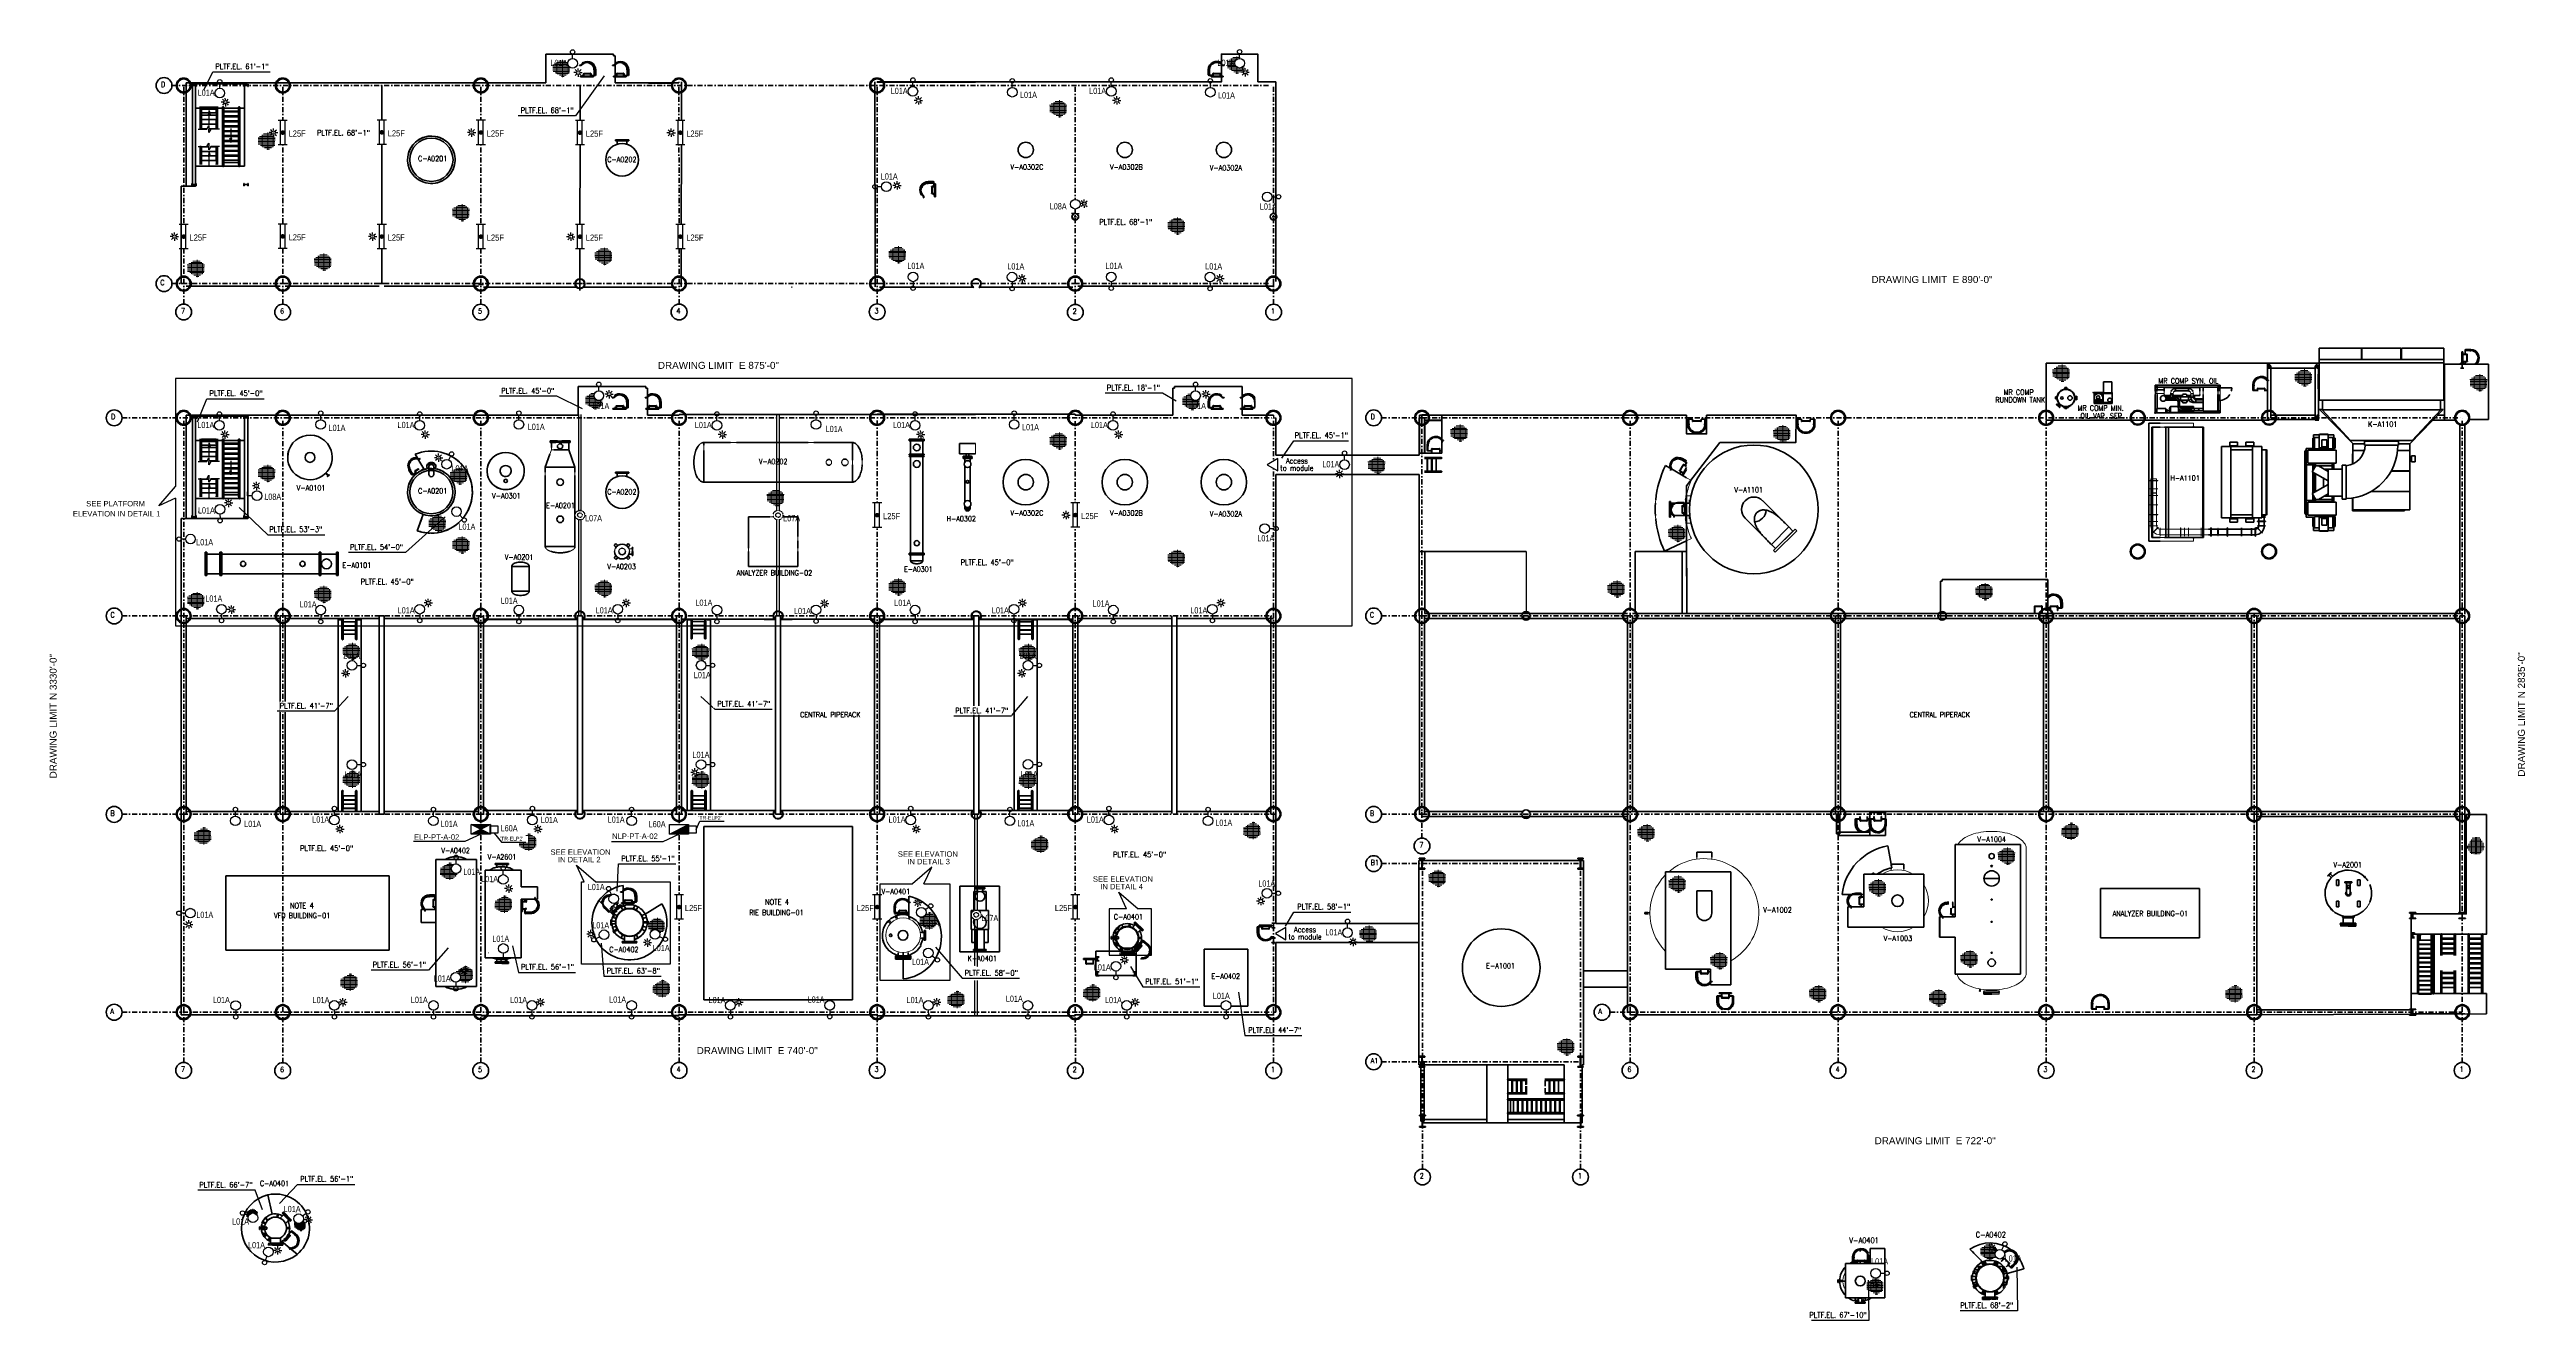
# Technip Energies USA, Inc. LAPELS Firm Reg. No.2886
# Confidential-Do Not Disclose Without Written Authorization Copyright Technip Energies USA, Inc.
# Model space of a CAD drawing. Header units: inches. Extents: x 3139 to 9140, y 3844 to 6923.
import ezdxf
from ezdxf.enums import TextEntityAlignment as Align

# ---------------------------------------------------------------- set-up
doc = ezdxf.new("R2010")
doc.units = ezdxf.units.IN
doc.header["$MEASUREMENT"] = 0
for name, pattern in [('BORDER2', [22.225044, 6.350013, -3.175006, 6.350013, -3.175006, 0, -3.175006]), ('DASHDOT2', [12.700025, 6.350013, -3.175006, 0, -3.175006]), ('DGN Style 2', [25.56082, 15.336492, -10.224328]), ('HIDDEN2', [0.1875, 0.125, -0.0625])]:
    doc.linetypes.add(name, pattern=pattern)
for name, color, linetype in [('Default', 7, 'Continuous'), ('DwgTemplate', 7, 'Continuous'), ('E-LIGHTING', 41, 'Continuous'), ('LIGHT', 4, 'Continuous'), ('LIQUEFACTION', 7, 'Continuous'), ('POWER', 7, 'Continuous'), ('TF_G_MATCHLINE', 7, 'Continuous'), ('TF_P_CENTER', 7, 'Continuous'), ('TF_P_Equipment', 7, 'Continuous'), ('TF_P_Ladder', 7, 'Continuous'), ('TF_P_Plaform', 7, 'Continuous'), ('TF_P_Stairs', 7, 'Continuous'), ('TF_P_Steel', 7, 'Continuous'), ('TF_S_GRATING', 7, 'Continuous'), ('TRAFO', 7, 'Continuous')]:
    doc.layers.add(name, color=color, linetype=linetype)
doc.layers.add('Level 2', color=7, linetype='Continuous', lineweight=0)
doc.styles.add('Arial', font='arial.ttf')
doc.styles.add('ROMANS', font='romans.shx')
doc.styles.add('Style-WORKING', font='WORKING.shx')

# ---------------------------------------------------------------- blocks, each defined once
blk = doc.blocks.new('TF_P_ELP_GRATING', base_point=(2.146, 13.23))
at = {"layer": 'TF_S_GRATING', "color": 8, "linetype": 'Continuous', "lineweight": 18}
for p, q in [((2.469, 13.328), (1.822, 13.328)), ((2.467, 13.279), (1.824, 13.279)), ((2.465, 13.23), (1.826, 13.23)), ((2.463, 13.182), (1.828, 13.182)), ((2.462, 13.133), (1.83, 13.133)), ((2.426, 13.377), (1.882, 13.377)), ((2.37, 13.425), (1.964, 13.425)), ((1.98, 13.435), (1.98, 12.994)), ((2.313, 13.474), (2.034, 13.474)), ((2.19, 13.523), (2.19, 12.866)), ((2.4, 13.399), (2.4, 12.99)), ((2.46, 13.084), (1.832, 13.084)), ((2.453, 13.035), (1.912, 13.035)), ((2.396, 12.987), (1.992, 12.987)), ((2.326, 12.938), (2.072, 12.938)), ((2.256, 12.889), (2.152, 12.889))]:
    blk.add_line(p, q, dxfattribs=at)
blk = doc.blocks.new('A$Cad78b95c')
at = {"layer": 'TF_P_Equipment', "color": 8, "linetype": 'HIDDEN2', "lineweight": 18}
blk.add_line((0.141, 0.137), (0.136, 0.139), dxfattribs=at)
blk.add_line((0.141, 0.137), (0.136, 0.139), dxfattribs=at)
at = {"layer": 'TF_P_Ladder', "color": 8, "linetype": 'Continuous', "lineweight": 35}
for p, q in [((-0.145, 0.009), (-0.153, -0.005)), ((-0.124, 0.05), (-0.145, 0.009)), ((-0.141, 0.007), (-0.12, 0.048)), ((-0.123, 0.061), (-0.116, 0.057)), ((-0.121, 0.065), (-0.104, 0.057)), ((-0.106, 0.052), (-0.088, 0.043)), ((-0.094, 0.051), (-0.104, 0.057)), ((-0.094, 0.051), (-0.092, 0.056)), ((-0.077, 0.042), (-0.094, 0.051)), ((-0.092, 0.056), (-0.075, 0.047)), ((-0.088, 0.043), (-0.085, 0.047)), ((-0.029, 0.164), (-0.087, 0.053)), ((-0.086, 0.045), (-0.083, 0.044)), ((-0.082, 0.045), (-0.083, 0.044)), ((-0.022, 0.16), (-0.08, 0.049)), ((-0.075, 0.047), (-0.077, 0.042)), ((-0.059, 0.184), (-0.032, 0.171)), ((-0.057, 0.189), (-0.021, 0.17)), ((-0.032, 0.227), (-0.048, 0.196)), ((-0.044, 0.194), (-0.028, 0.225)), ((-0.034, 0.166), (-0.032, 0.171)), ((-0.017, 0.157), (-0.034, 0.166)), ((-0.032, 0.171), (-0.015, 0.162)), ((-0.026, 0.169), (-0.025, 0.169)), ((-0.025, 0.169), (-0.019, 0.166)), ((-0.021, 0.17), (-0.023, 0.167)), ((-0.019, 0.166), (-0.02, 0.164)), ((-0.015, 0.162), (-0.017, 0.157)), ((0.147, 0.159), (0.136, 0.138)), ((0.14, 0.136), (0.151, 0.157)), ((0.143, 0.089), (0.145, 0.089)), ((0.144, 0.069), (0.143, 0.089)), ((0.143, 0.089), (0.148, 0.089)), ((0.143, 0.089), (0.143, 0.089)), ((0.144, 0.069), (0.144, 0.078)), ((0.144, 0.069), (0.144, 0.069)), ((0.144, 0.069), (0.148, 0.068)), ((0.144, 0.069), (0.144, 0.069)), ((0.149, 0.069), (0.144, 0.069)), ((0.151, 0.157), (0.147, 0.159)), ((0.148, 0.069), (0.147, 0.069)), ((0.148, 0.089), (0.149, 0.069)), ((0.152, 0.088), (0.164, 0.086)), ((0.153, 0.069), (0.165, 0.067)), ((0.153, 0.068), (0.162, 0.066)), ((0.165, 0.067), (0.162, 0.066)), ((-0.149, -0.007), (-0.146, -0.002)), ((-0.147, -0.025), (-0.063, -0.068)), ((-0.061, -0.064), (-0.144, -0.021)), ((-0.139, -0.011), (-0.056, -0.054)), ((-0.054, -0.05), (-0.137, -0.007)), ((-0.07, -0.041), (-0.068, -0.037)), ((-0.07, -0.041), (-0.07, -0.041)), ((-0.053, -0.05), (-0.07, -0.041)), ((-0.068, -0.037), (-0.051, -0.046)), ((-0.067, -0.048), (-0.062, -0.059)), ((-0.044, -0.068), (-0.062, -0.059)), ((-0.051, -0.046), (-0.053, -0.05)), ((-0.053, -0.05), (-0.053, -0.05)), ((-0.051, -0.046), (-0.047, -0.053)), ((-0.05, -0.057), (-0.044, -0.068)), ((-0.044, -0.059), (-0.042, -0.064)), ((-0.042, -0.064), (-0.044, -0.068)), ((0.074, -0.045), (0.09, -0.034)), ((0.074, -0.045), (0.08, -0.041)), ((0.074, -0.045), (0.074, -0.045)), ((0.076, -0.049), (0.074, -0.045)), ((0.076, -0.048), (0.075, -0.047)), ((0.093, -0.038), (0.076, -0.049)), ((0.079, -0.052), (0.088, -0.061)), ((0.09, -0.034), (0.093, -0.038)), ((0.09, -0.034), (0.093, -0.037)), ((0.09, -0.034), (0.091, -0.036)), ((0.09, -0.034), (0.09, -0.034)), ((0.096, -0.041), (0.103, -0.048)), ((0.096, -0.042), (0.104, -0.05)), ((0.103, -0.048), (0.104, -0.05))]:
    blk.add_line(p, q, dxfattribs=at)
for centre, radius, start, end in [((-0.132, 0.003), 0.0148, 152.5408, 242.5408), ((-0.132, 0.003), 0.0102, 152.5408, 242.5408), ((-0.111, 0.043), 0.0148, 62.5408, 152.5408), ((-0.111, 0.043), 0.0102, 62.5408, 152.5408), ((0.01, 0.073), 0.159, 242.5408, 19.8729), ((0.01, 0.073), 0.143, 242.5408, 17.5408), ((0.009, 0.075), 0.14, 243.1432, 15.3295), ((-0.035, 0.189), 0.0148, 152.5408, 195.7143), ((-0.035, 0.189), 0.0102, 152.5408, 242.5408), ((0.01, 0.073), 0.155, 307.3455, 357.729), ((0.01, 0.073), 0.138, 26.1015, 30.477), ((0.01, 0.073), 0.138, 332.5408, 358.4911), ((0.153, 0.129), 0.0195, 152.5408, 242.5408), ((0.153, 0.129), 0.0148, 152.5408, 242.5408), ((0.01, 0.073), 0.143, 17.5408, 25.366), ((0.01, 0.073), 0.138, 6.5905, 16.8053), ((0.01, 0.073), 0.155, 359.4423, 21.7918), ((-0.14, -0.012), 0.0148, 152.5408, 242.5408), ((-0.14, -0.012), 0.0102, 152.5408, 242.5408), ((0.01, 0.073), 0.155, 242.5408, 305.3122)]:
    blk.add_arc(centre, radius, start, end, dxfattribs=at)
at = {"layer": 'TF_P_Steel', "color": 8, "linetype": 'Continuous', "lineweight": 35}
for p, q in [((-0.052, 0.237), (-0.176, -0.001)), ((-0.036, 0.229), (-0.159, -0.009)), ((-0.176, -0.001), (-0.159, -0.009))]:
    blk.add_line(p, q, dxfattribs=at)
blk = doc.blocks.new('A$C4dd86453')
at = {"layer": 'TF_P_Ladder', "color": 8, "linetype": 'Continuous', "lineweight": 35}
for p, q in [((-0.172, 0.025), (-0.172, -0.069)), ((-0.167, -0.069), (-0.167, 0.025)), ((-0.141, 0.04), (-0.157, 0.04)), ((-0.157, 0.035), (-0.151, 0.035)), ((-0.155, 0.025), (-0.155, -0.069)), ((-0.151, -0.069), (-0.151, 0.025)), ((-0.095, 0.04), (-0.141, 0.04)), ((-0.141, 0.035), (-0.095, 0.035)), ((-0.084, 0.025), (-0.084, 0.004)), ((-0.084, 0.004), (-0.08, 0.004)), ((-0.081, 0.004), (-0.081, 0)), ((-0.08, 0.014), (-0.08, 0.025)), ((-0.08, 0.014), (-0.075, 0.014)), ((-0.08, -0.006), (-0.08, 0.014)), ((-0.075, 0.014), (-0.075, -0.006)), ((0, 0.008), (-0.075, 0.008)), ((0, 0), (-0.075, 0)), ((0, 0.008), (0.075, 0.008)), ((0, 0), (0.075, 0)), ((0.08, 0.014), (0.075, 0.014)), ((0.075, 0.014), (0.075, -0.006)), ((0.08, 0.014), (0.08, 0.025)), ((0.08, -0.006), (0.08, 0.014)), ((0.084, 0.004), (0.08, 0.004)), ((0.081, 0.004), (0.081, 0)), ((0.084, 0.025), (0.084, 0.004)), ((0.095, 0.04), (0.141, 0.04)), ((0.141, 0.035), (0.095, 0.035)), ((0.141, 0.04), (0.157, 0.04)), ((0.157, 0.035), (0.151, 0.035)), ((0.151, -0.069), (0.151, 0.025)), ((0.155, 0.025), (0.155, -0.069)), ((0.167, -0.069), (0.167, 0.025)), ((0.172, 0.025), (0.172, -0.069)), ((-0.155, -0.057), (-0.163, -0.066)), ((-0.163, -0.086), (-0.163, -0.066)), ((-0.155, -0.076), (-0.163, -0.086)), ((-0.158, -0.086), (-0.163, -0.086)), ((-0.155, -0.082), (-0.158, -0.086)), ((-0.15, -0.05), (-0.151, -0.05)), ((-0.146, -0.069), (-0.151, -0.076)), ((-0.15, -0.069), (-0.151, -0.07)), ((-0.15, -0.069), (-0.15, -0.05)), ((-0.15, -0.05), (-0.146, -0.05)), ((-0.146, -0.069), (-0.15, -0.069)), ((-0.146, -0.05), (-0.146, -0.069)), ((-0.092, -0.188), (-0.095, -0.199)), ((-0.09, -0.184), (-0.088, -0.18)), ((-0.09, -0.183), (-0.089, -0.182)), ((-0.073, -0.193), (-0.09, -0.184)), ((-0.088, -0.18), (-0.088, -0.18)), ((-0.088, -0.18), (-0.081, -0.183)), ((-0.088, -0.18), (-0.071, -0.189)), ((-0.08, 0), (-0.081, 0)), ((-0.075, -0.006), (-0.08, -0.006)), ((-0.075, -0.198), (-0.079, -0.209)), ((-0.077, -0.207), (-0.078, -0.209)), ((-0.074, -0.198), (-0.077, -0.207)), ((-0.071, -0.189), (-0.073, -0.193)), ((-0.071, -0.189), (-0.072, -0.191)), ((-0.071, -0.189), (-0.072, -0.193)), ((-0.071, -0.189), (-0.071, -0.189)), ((0.088, -0.18), (0.071, -0.189)), ((0.071, -0.189), (0.072, -0.191)), ((0.071, -0.189), (0.072, -0.193)), ((0.071, -0.189), (0.071, -0.189)), ((0.071, -0.189), (0.073, -0.193)), ((0.073, -0.193), (0.09, -0.184)), ((0.074, -0.198), (0.077, -0.207)), ((0.075, -0.006), (0.08, -0.006)), ((0.075, -0.198), (0.079, -0.209)), ((0.077, -0.207), (0.078, -0.209)), ((0.08, 0), (0.081, 0)), ((0.088, -0.18), (0.081, -0.183)), ((0.088, -0.18), (0.088, -0.18)), ((0.09, -0.184), (0.088, -0.18)), ((0.09, -0.183), (0.089, -0.182)), ((0.092, -0.188), (0.095, -0.199)), ((0.146, -0.05), (0.146, -0.069)), ((0.15, -0.05), (0.146, -0.05)), ((0.146, -0.069), (0.151, -0.076)), ((0.146, -0.069), (0.15, -0.069)), ((0.15, -0.05), (0.151, -0.05)), ((0.15, -0.069), (0.15, -0.05)), ((0.15, -0.069), (0.151, -0.07)), ((0.155, -0.057), (0.163, -0.066)), ((0.155, -0.076), (0.163, -0.086)), ((0.155, -0.082), (0.158, -0.086)), ((0.158, -0.086), (0.163, -0.086)), ((0.163, -0.086), (0.163, -0.066))]:
    blk.add_line(p, q, dxfattribs=at)
for centre, radius, start, end in [((-0.157, 0.025), 0.0148, 90.0001, 180.0001), ((-0.157, 0.025), 0.0102, 90.0001, 180.0001), ((-0.141, 0.025), 0.0148, 90.0001, 180.0001), ((-0.141, 0.025), 0.0102, 90.0001, 180.0001), ((-0.095, 0.025), 0.0148, 0.0001, 90.0001), ((-0.095, 0.025), 0.0102, 0.0001, 90.0001), ((0.095, 0.025), 0.0148, 89.9999, 179.9999), ((0.095, 0.025), 0.0102, 89.9999, 179.9999), ((0.141, 0.025), 0.0148, 359.9999, 89.9999), ((0.141, 0.025), 0.0102, 359.9999, 89.9999), ((0.157, 0.025), 0.0148, 359.9999, 89.9999), ((0.157, 0.025), 0.0102, 359.9999, 89.9999), ((-0.013, -0.069), 0.159, 180.0001, 274.5039), ((-0.013, -0.069), 0.155, 180.0001, 242.7715), ((-0.013, -0.069), 0.143, 180.0001, 275.022), ((-0.011, -0.067), 0.14, 180.6025, 274.5332), ((-0.013, -0.069), 0.155, 244.8048, 274.6407), ((-0.013, -0.069), 0.138, 270.0001, 275.1927), ((0.013, -0.069), 0.143, 264.978, 359.9999), ((0.011, -0.067), 0.14, 265.4668, 359.3975), ((0.013, -0.069), 0.159, 265.4961, 359.9999), ((0.013, -0.069), 0.138, 264.8073, 269.9999), ((0.013, -0.069), 0.155, 265.3593, 295.1952), ((0.013, -0.069), 0.155, 297.2285, 359.9999)]:
    blk.add_arc(centre, radius, start, end, dxfattribs=at)
blk = doc.blocks.new('A$Cdd380a1b')
h = blk.add_hatch(color=8)
h.dxf.hatch_style = 1
h.paths.add_polyline_path([(-74.783, 11.264), (-74.783, 11.338), (-74.764, 11.264)])
h.paths.add_polyline_path([(-74.802, 11.264), (-74.783, 11.338), (-74.783, 11.264)])
h = blk.add_hatch(color=8)
h.dxf.hatch_style = 1
h.paths.add_polyline_path([(-74.377, 10.808), (-74.377, 10.734), (-74.396, 10.808)])
h.paths.add_polyline_path([(-74.359, 10.808), (-74.377, 10.734), (-74.377, 10.808)])
h = blk.add_hatch(color=8)
h.dxf.hatch_style = 1
h.paths.add_polyline_path([(-74.783, 10.477), (-74.783, 10.551), (-74.764, 10.477)])
h.paths.add_polyline_path([(-74.802, 10.477), (-74.783, 10.551), (-74.783, 10.477)])
at = {"color": 8}
for points in [[(-54.642, 11.86), (-54.642, 11.812)], [(-54.642, 11.812), (-54.595, 11.812)], [(-74.783, 11.076), (-74.783, 11.338), (-74.802, 11.264), (-74.783, 11.264)], [(-74.783, 11.076), (-74.783, 11.338), (-74.764, 11.264), (-74.783, 11.264)], [(-74.991, 10.987), (-74.83, 10.987), (-74.791, 11.052), (-74.791, 10.987)], [(-74.59, 10.987), (-74.751, 10.987), (-74.791, 10.921), (-74.791, 10.987)], [(-74.377, 10.996), (-74.377, 10.734), (-74.396, 10.808), (-74.377, 10.808)], [(-74.377, 10.996), (-74.377, 10.734), (-74.359, 10.808), (-74.377, 10.808)], [(-74.991, 10.658), (-74.83, 10.658), (-74.791, 10.724), (-74.791, 10.658)], [(-74.783, 10.289), (-74.783, 10.551), (-74.802, 10.477), (-74.783, 10.477)], [(-74.59, 10.658), (-74.751, 10.658), (-74.791, 10.592), (-74.791, 10.658)], [(-74.783, 10.289), (-74.783, 10.551), (-74.764, 10.477), (-74.783, 10.477)], [(-49.861, 9.281), (-49.861, 8.11)]]:
    blk.add_lwpolyline(points, dxfattribs=at)
at = {"layer": 'Default', "color": 8, "linetype": 'Continuous', "lineweight": 35}
for centre in [(-76.583, 11.812), (-52.745, 11.812), (-76.583, 8.062), (-52.745, 8.062), (-76.583, 4.306), (-52.745, 4.306), (-51.83, 3.708), (-52.745, 3.375), (-76.583, 0.562), (-48.422, 0.562), (-75.267, -0.539), (-73.393, -0.543), (-69.645, -0.542), (-69.645, -0.542), (-65.891, -0.539), (-65.891, -0.539), (-62.142, -0.538), (-62.142, -0.538), (-58.391, -0.545), (-58.391, -0.545), (-58.391, -0.545), (-54.637, -0.542), (-52.745, -0.375), (-47.892, -0.539), (-43.955, -0.539), (-40.017, -0.539), (-36.08, -0.539), (-32.142, -0.539), (-51.821, -2.555), (-48.83, -2.555)]:
    blk.add_circle(centre, 0.15, dxfattribs=at)
at = {"layer": 'DwgTemplate', "color": 8, "linetype": 'Continuous', "lineweight": 35}
for p, q in [((-38.928, 12.28), (-38.928, 12.495)), ((-38.928, 12.28), (-38.928, 12.495)), ((-38.928, 12.495), (-38.774, 12.495)), ((-38.928, 12.495), (-38.774, 12.495)), ((-38.928, 12.28), (-38.928, 12.28)), ((-38.928, 12.28), (-38.928, 12.28)), ((-38.774, 12.28), (-38.928, 12.28)), ((-38.774, 12.28), (-38.928, 12.28)), ((-38.774, 12.28), (-38.774, 12.495)), ((-38.774, 12.495), (-38.774, 12.28)), ((-38.774, 12.28), (-38.774, 12.28)), ((-38.774, 12.28), (-38.774, 12.28)), ((-36.744, 12.372), (-36.744, 12.314)), ((-36.744, 12.372), (-36.744, 12.314)), ((-36.744, 12.252), (-36.744, 12.138)), ((-36.744, 12.252), (-36.744, 12.138)), ((-36.504, 12.378), (-36.738, 12.378)), ((-36.504, 12.378), (-36.738, 12.378)), ((-41.193, 3.094), (-40.904, 3.094)), ((-40.904, 3.094), (-41.193, 3.094)), ((-41.193, 0.937), (-40.904, 0.937)), ((-41.193, 0.937), (-40.904, 0.937))]:
    blk.add_line(p, q, dxfattribs=at)
at = {"layer": 'DwgTemplate', "color": 8, "linetype": 'BORDER2', "lineweight": 35}
for p, q in [((-61.509, 11.125), (-61.509, 11.375)), ((-61.275, 11.125), (-61.275, 11.375)), ((-74.83, 9.234), (-74.58, 9.234)), ((-74.83, 8.859), (-74.58, 8.859)), ((-69.122, 3.376), (-69.372, 3.376)), ((-69.122, 3.376), (-69.372, 3.376)), ((-66.971, 1.878), (-66.83, 1.878)), ((-66.971, 1.878), (-66.83, 1.878)), ((-69.372, 1.499), (-69.122, 1.499)), ((-69.372, 1.499), (-69.122, 1.499))]:
    blk.add_line(p, q, dxfattribs=at)
at = {"layer": 'DwgTemplate', "color": 8, "linetype": 'Continuous', "lineweight": 35}
for centre, radius, start, end in [((-36.744, 12.378), 0.00615, 270, 0), ((-36.744, 12.378), 0.24, 270, 328.141), ((-36.744, 12.378), 0.24, 344.5146, 0), ((-34.45, 2.234), 0.00384, 78.5, 133.5), ((-34.45, 2.234), 0.00384, 78.5, 133.5)]:
    blk.add_arc(centre, radius, start, end, dxfattribs=at)
at = {"layer": 'DwgTemplate', "color": 8, "linetype": 'BORDER2', "lineweight": 35}
for centre, radius, start, end in [((-69.384, 3.376), 0.0117, 0, 0.0048), ((-69.384, 3.376), 0.262, 0, 0.1723), ((-69.384, 1.499), 0.0117, 359.9952, 0), ((-69.384, 1.499), 0.262, 359.8277, 0)]:
    blk.add_arc(centre, radius, start, end, dxfattribs=at)
at = {"layer": 'TF_P_Equipment', "color": 8, "linetype": 'Continuous', "lineweight": 35}
for p, q in [((-34.851, 12.915), (-34.851, 13.13)), ((-34.851, 12.915), (-34.851, 13.13)), ((-34.051, 13.13), (-34.851, 13.13)), ((-34.051, 13.13), (-34.851, 13.13)), ((-34.051, 13.13), (-34.051, 12.915)), ((-34.051, 12.915), (-34.051, 13.13)), ((-34.04, 12.915), (-34.04, 13.13)), ((-34.04, 12.915), (-34.04, 13.13)), ((-33.302, 13.13), (-34.04, 13.13)), ((-33.302, 13.13), (-34.04, 13.13)), ((-33.302, 13.13), (-33.302, 12.915)), ((-33.302, 12.915), (-33.302, 13.13)), ((-32.492, 13.13), (-33.292, 13.13)), ((-32.492, 13.13), (-33.292, 13.13)), ((-33.292, 12.915), (-33.292, 13.13)), ((-33.292, 12.915), (-33.292, 13.13)), ((-32.492, 13.13), (-32.492, 12.915)), ((-32.492, 12.915), (-32.492, 13.13)), ((-34.851, 12.854), (-34.851, 12.915)), ((-34.851, 12.854), (-34.851, 12.915)), ((-32.492, 12.915), (-34.851, 12.915)), ((-34.851, 12.915), (-32.492, 12.915)), ((-32.492, 12.854), (-34.851, 12.854)), ((-32.492, 12.854), (-34.851, 12.854)), ((-34.851, 12.145), (-34.851, 12.852)), ((-34.851, 12.145), (-34.851, 12.852)), ((-32.492, 12.852), (-34.851, 12.852)), ((-34.851, 12.852), (-32.492, 12.852)), ((-32.492, 12.915), (-32.492, 12.854)), ((-32.492, 12.915), (-32.492, 12.854)), ((-32.492, 12.852), (-32.492, 12.145)), ((-32.492, 12.852), (-32.492, 12.145)), ((-39.81, 12.207), (-39.839, 12.207)), ((-39.81, 12.207), (-39.839, 12.207)), ((-39.839, 12.207), (-39.839, 12.168)), ((-39.839, 12.207), (-39.839, 12.168)), ((-39.81, 12.207), (-39.817, 12.207)), ((-39.817, 12.207), (-39.817, 12.168)), ((-39.662, 12.385), (-39.662, 12.355)), ((-39.662, 12.385), (-39.662, 12.355)), ((-39.622, 12.385), (-39.662, 12.385)), ((-39.622, 12.385), (-39.662, 12.385)), ((-39.661, 12.362), (-39.661, 12.356)), ((-39.623, 12.362), (-39.661, 12.362)), ((-39.623, 12.356), (-39.623, 12.362)), ((-39.622, 12.355), (-39.622, 12.385)), ((-39.622, 12.355), (-39.622, 12.385)), ((-39.445, 12.207), (-39.474, 12.207)), ((-39.445, 12.207), (-39.474, 12.207)), ((-39.468, 12.207), (-39.474, 12.207)), ((-39.474, 12.205), (-39.44, 12.205)), ((-39.468, 12.205), (-39.468, 12.207)), ((-39.445, 12.205), (-39.445, 12.207)), ((-39.445, 12.205), (-39.445, 12.207)), ((-39.44, 12.223), (-39.433, 12.223)), ((-39.44, 12.187), (-39.44, 12.223)), ((-39.433, 12.187), (-39.433, 12.223)), ((-39.108, 12.294), (-38.928, 12.294)), ((-39.108, 12.294), (-38.928, 12.294)), ((-39.108, 12.282), (-39.108, 12.294)), ((-39.108, 12.282), (-39.108, 12.294)), ((-39.108, 12.282), (-39.096, 12.282)), ((-39.108, 12.282), (-39.096, 12.282)), ((-39.108, 12.282), (-39.108, 12.203)), ((-39.108, 12.203), (-39.108, 12.282)), ((-39.108, 12.282), (-38.928, 12.282)), ((-38.928, 12.282), (-39.108, 12.282)), ((-39.079, 12.252), (-39.106, 12.252)), ((-39.106, 12.252), (-39.079, 12.252)), ((-39.106, 12.24), (-39.106, 12.252)), ((-39.106, 12.24), (-39.106, 12.252)), ((-39.106, 12.211), (-39.106, 12.24)), ((-39.106, 12.24), (-39.106, 12.211)), ((-39.091, 12.24), (-39.106, 12.24)), ((-39.091, 12.24), (-39.106, 12.24)), ((-39.106, 12.24), (-39.091, 12.24)), ((-39.106, 12.24), (-39.091, 12.24)), ((-39.096, 12.282), (-39.096, 12.252)), ((-39.096, 12.282), (-39.096, 12.252)), ((-39.096, 12.276), (-39.085, 12.276)), ((-39.096, 12.276), (-39.085, 12.276)), ((-39.096, 12.263), (-39.074, 12.263)), ((-39.096, 12.263), (-39.074, 12.263)), ((-39.085, 12.276), (-39.085, 12.282)), ((-39.085, 12.276), (-39.085, 12.282)), ((-39.074, 12.263), (-39.074, 12.282)), ((-39.074, 12.263), (-39.074, 12.282)), ((-39.024, 12.274), (-39.024, 12.271)), ((-39.024, 12.274), (-39.024, 12.271)), ((-38.938, 12.274), (-39.024, 12.274)), ((-38.938, 12.274), (-39.024, 12.274)), ((-38.936, 12.252), (-38.974, 12.252)), ((-38.974, 12.252), (-38.936, 12.252)), ((-38.936, 12.24), (-38.962, 12.24)), ((-38.936, 12.24), (-38.962, 12.24)), ((-38.938, 12.252), (-38.938, 12.274)), ((-38.938, 12.252), (-38.938, 12.274)), ((-38.938, 12.163), (-38.938, 12.24)), ((-38.938, 12.163), (-38.938, 12.24)), ((-38.936, 12.274), (-38.936, 12.101)), ((-38.936, 12.274), (-38.936, 12.101)), ((-38.77, 12.274), (-38.936, 12.274)), ((-38.77, 12.274), (-38.936, 12.274)), ((-38.928, 12.274), (-38.928, 12.28)), ((-38.928, 12.274), (-38.928, 12.28)), ((-38.928, 12.28), (-38.774, 12.28)), ((-38.928, 12.28), (-38.774, 12.28)), ((-38.774, 12.294), (-38.767, 12.294)), ((-38.774, 12.294), (-38.767, 12.294)), ((-38.774, 12.282), (-38.767, 12.282)), ((-38.774, 12.282), (-38.767, 12.282)), ((-38.774, 12.282), (-38.767, 12.282)), ((-38.767, 12.282), (-38.774, 12.282)), ((-38.774, 12.274), (-38.774, 12.28)), ((-38.774, 12.28), (-38.774, 12.274)), ((-38.77, 12.101), (-38.77, 12.274)), ((-38.77, 12.101), (-38.77, 12.274)), ((-38.767, 12.294), (-38.767, 12.282)), ((-38.767, 12.294), (-38.767, 12.282)), ((-38.767, 12.282), (-38.767, 12.094)), ((-38.767, 12.282), (-38.767, 12.094)), ((-37.955, 12.429), (-36.724, 12.429)), ((-37.955, 12.429), (-36.724, 12.429)), ((-37.955, 12.39), (-37.955, 12.429)), ((-37.955, 12.39), (-37.955, 12.429)), ((-37.955, 12.362), (-37.955, 12.41)), ((-37.955, 12.362), (-37.955, 12.41)), ((-37.955, 12.41), (-37.916, 12.41)), ((-37.955, 12.41), (-37.916, 12.41)), ((-37.955, 12.39), (-37.047, 12.39)), ((-37.047, 12.39), (-37.955, 12.39)), ((-37.946, 12.362), (-37.955, 12.362)), ((-37.955, 12.362), (-37.955, 12.314)), ((-37.955, 11.926), (-37.955, 12.252)), ((-37.955, 11.926), (-37.955, 12.252)), ((-37.946, 12.362), (-37.946, 12.314)), ((-37.92, 12.343), (-37.946, 12.343)), ((-37.786, 12.343), (-37.92, 12.343)), ((-37.92, 12.343), (-37.92, 12.314)), ((-37.92, 12.314), (-37.92, 12.343)), ((-37.916, 12.343), (-37.916, 12.41)), ((-37.916, 12.41), (-37.916, 12.343)), ((-37.916, 11.988), (-37.916, 12.252)), ((-37.916, 12.252), (-37.916, 11.988)), ((-37.109, 12.386), (-37.786, 12.386)), ((-37.109, 12.386), (-37.786, 12.386)), ((-37.786, 12.386), (-37.786, 12.314)), ((-37.786, 12.386), (-37.786, 12.314)), ((-37.786, 12.252), (-37.786, 12.232)), ((-37.786, 12.252), (-37.786, 12.232)), ((-37.786, 12.232), (-37.664, 12.232)), ((-37.786, 12.232), (-37.664, 12.232)), ((-37.707, 12.212), (-37.76, 12.212)), ((-37.754, 12.203), (-37.575, 12.203)), ((-37.724, 12.232), (-37.724, 12.212)), ((-37.678, 12.212), (-37.707, 12.212)), ((-37.707, 12.212), (-37.707, 12.203)), ((-37.707, 12.203), (-37.707, 12.212)), ((-37.661, 12.252), (-37.661, 12.248)), ((-37.661, 12.248), (-37.615, 12.248)), ((-37.661, 12.248), (-37.615, 12.248)), ((-37.461, 12.212), (-37.622, 12.212)), ((-37.616, 12.232), (-37.461, 12.232)), ((-37.616, 12.232), (-37.461, 12.232)), ((-37.615, 12.252), (-37.615, 12.248)), ((-37.575, 12.172), (-37.575, 12.203)), ((-37.575, 12.172), (-37.575, 12.203)), ((-37.323, 12.366), (-37.569, 12.366)), ((-37.569, 12.366), (-37.569, 12.32)), ((-37.569, 12.32), (-37.569, 12.366)), ((-37.323, 12.32), (-37.569, 12.32)), ((-37.515, 12.232), (-37.515, 12.212)), ((-37.322, 12.209), (-37.476, 12.209)), ((-37.322, 12.209), (-37.476, 12.209)), ((-37.476, 12.209), (-37.476, 12.148)), ((-37.476, 12.209), (-37.476, 12.148)), ((-37.461, 12.232), (-37.439, 12.232)), ((-37.461, 12.209), (-37.461, 12.232)), ((-37.461, 12.209), (-37.461, 12.232)), ((-37.439, 12.252), (-37.439, 12.209)), ((-37.439, 12.252), (-37.439, 12.209)), ((-37.356, 12.209), (-37.356, 12.252)), ((-37.356, 12.209), (-37.356, 12.252)), ((-37.356, 12.232), (-37.338, 12.232)), ((-37.338, 12.209), (-37.338, 12.232)), ((-37.338, 12.232), (-37.338, 12.209)), ((-37.338, 12.232), (-37.277, 12.232)), ((-37.338, 12.232), (-37.277, 12.232)), ((-37.323, 12.32), (-37.323, 12.366)), ((-37.323, 12.32), (-37.323, 12.366)), ((-37.322, 12.148), (-37.322, 12.209)), ((-37.322, 12.148), (-37.322, 12.209)), ((-37.277, 12.252), (-37.277, 12.2)), ((-37.277, 12.201), (-37.231, 12.201)), ((-37.277, 12.201), (-37.231, 12.201)), ((-37.277, 12.2), (-37.254, 12.2)), ((-37.254, 12.2), (-37.277, 12.2)), ((-37.231, 12.252), (-37.231, 12.201)), ((-37.231, 12.232), (-37.109, 12.232)), ((-37.231, 12.232), (-37.109, 12.232)), ((-37.229, 12.189), (-37.207, 12.189)), ((-37.207, 12.189), (-37.229, 12.189)), ((-37.207, 12.232), (-37.207, 12.189)), ((-37.109, 12.314), (-37.109, 12.386)), ((-37.109, 12.314), (-37.109, 12.386)), ((-37.109, 12.232), (-37.109, 12.252)), ((-37.109, 12.232), (-37.109, 12.252)), ((-36.767, 12.391), (-37.047, 12.391)), ((-36.767, 12.391), (-37.047, 12.391)), ((-37.047, 12.391), (-37.047, 12.314)), ((-37.047, 12.391), (-37.047, 12.314)), ((-37.047, 12.252), (-37.047, 11.938)), ((-37.047, 12.252), (-37.047, 11.938)), ((-36.767, 12.314), (-36.767, 12.391)), ((-36.767, 12.314), (-36.767, 12.391)), ((-36.767, 12.39), (-36.724, 12.39)), ((-36.724, 12.39), (-36.767, 12.39)), ((-36.767, 11.938), (-36.767, 12.252)), ((-36.767, 11.938), (-36.767, 12.252)), ((-36.763, 12.314), (-36.763, 12.41)), ((-36.763, 12.314), (-36.763, 12.41)), ((-36.763, 12.41), (-36.724, 12.41)), ((-36.763, 12.41), (-36.724, 12.41)), ((-36.763, 11.926), (-36.763, 12.252)), ((-36.763, 11.926), (-36.763, 12.252)), ((-36.724, 12.429), (-36.724, 12.39)), ((-36.724, 12.429), (-36.724, 12.39)), ((-36.724, 12.378), (-36.724, 12.41)), ((-36.724, 12.41), (-36.724, 12.378)), ((-34.851, 12.639), (-34.866, 12.639)), ((-34.866, 12.639), (-34.851, 12.639)), ((-34.866, 12.358), (-34.866, 12.639)), ((-34.866, 12.358), (-34.866, 12.639)), ((-34.851, 12.358), (-34.866, 12.358)), ((-34.851, 12.358), (-34.866, 12.358)), ((-32.492, 12.358), (-32.492, 12.639)), ((-32.492, 12.358), (-32.492, 12.639)), ((-32.476, 12.639), (-32.492, 12.639)), ((-32.492, 12.639), (-32.476, 12.639)), ((-32.476, 12.358), (-32.492, 12.358)), ((-32.476, 12.358), (-32.492, 12.358)), ((-32.476, 12.639), (-32.476, 12.358)), ((-32.476, 12.639), (-32.476, 12.358)), ((-39.839, 12.168), (-39.81, 12.168)), ((-39.839, 12.168), (-39.81, 12.168)), ((-39.824, 12.066), (-39.819, 12.071)), ((-39.764, 12.005), (-39.824, 12.066)), ((-39.764, 12.005), (-39.824, 12.066)), ((-39.814, 12.076), (-39.819, 12.071)), ((-39.819, 12.071), (-39.803, 12.054)), ((-39.819, 12.071), (-39.803, 12.054)), ((-39.817, 12.168), (-39.81, 12.168)), ((-39.814, 12.076), (-39.787, 12.05)), ((-39.799, 12.058), (-39.803, 12.054)), ((-39.803, 12.054), (-39.789, 12.041)), ((-39.779, 12.088), (-39.802, 12.064)), ((-39.799, 12.058), (-39.786, 12.044)), ((-39.765, 12.072), (-39.789, 12.048)), ((-39.789, 12.041), (-39.775, 12.027)), ((-39.786, 12.044), (-39.772, 12.031)), ((-39.758, 12.064), (-39.782, 12.041)), ((-39.78, 12.042), (-39.753, 12.015)), ((-39.772, 12.031), (-39.775, 12.027)), ((-39.775, 12.027), (-39.759, 12.01)), ((-39.775, 12.027), (-39.759, 12.01)), ((-39.742, 12.051), (-39.766, 12.028)), ((-39.764, 12.005), (-39.759, 12.01)), ((-39.753, 12.015), (-39.759, 12.01)), ((-39.688, 12.025), (-39.688, 12.009)), ((-39.688, 12.025), (-39.688, 12.009)), ((-39.596, 12.009), (-39.688, 12.009)), ((-39.596, 12.009), (-39.688, 12.009)), ((-39.662, 12.009), (-39.662, 11.99)), ((-39.662, 12.009), (-39.662, 11.99)), ((-39.662, 11.99), (-39.622, 11.99)), ((-39.662, 11.99), (-39.622, 11.99)), ((-39.622, 11.99), (-39.622, 12.009)), ((-39.622, 11.99), (-39.622, 12.009)), ((-39.596, 12.025), (-39.596, 12.009)), ((-39.596, 12.009), (-39.596, 12.025)), ((-39.474, 12.17), (-39.44, 12.17)), ((-39.474, 12.168), (-39.445, 12.168)), ((-39.474, 12.168), (-39.445, 12.168)), ((-39.474, 12.168), (-39.468, 12.168)), ((-39.468, 12.168), (-39.468, 12.17)), ((-39.445, 12.168), (-39.445, 12.17)), ((-39.445, 12.168), (-39.445, 12.17)), ((-39.44, 12.152), (-39.44, 12.187)), ((-39.44, 12.152), (-39.433, 12.152)), ((-39.433, 12.152), (-39.433, 12.187)), ((-39.108, 12.172), (-39.108, 12.094)), ((-39.108, 12.094), (-39.108, 12.172)), ((-39.108, 12.094), (-38.767, 12.094)), ((-39.108, 12.094), (-38.767, 12.094)), ((-39.108, 12.082), (-39.108, 12.094)), ((-39.108, 12.082), (-39.108, 12.094)), ((-39.096, 12.094), (-39.108, 12.094)), ((-39.096, 12.094), (-39.108, 12.094)), ((-39.108, 12.082), (-38.767, 12.082)), ((-38.767, 12.082), (-39.108, 12.082)), ((-39.106, 12.124), (-39.106, 12.164)), ((-39.106, 12.164), (-39.106, 12.124)), ((-39.08, 12.124), (-39.106, 12.124)), ((-39.106, 12.124), (-39.08, 12.124)), ((-39.106, 12.112), (-39.106, 12.124)), ((-39.106, 12.112), (-39.106, 12.124)), ((-39.08, 12.124), (-39.106, 12.124)), ((-39.08, 12.124), (-39.106, 12.124)), ((-39.061, 12.112), (-39.106, 12.112)), ((-39.061, 12.112), (-39.106, 12.112)), ((-39.096, 12.112), (-39.096, 12.094)), ((-39.096, 12.112), (-39.096, 12.094)), ((-39.096, 12.1), (-39.085, 12.1)), ((-39.085, 12.1), (-39.096, 12.1)), ((-39.085, 12.1), (-39.085, 12.094)), ((-39.085, 12.094), (-39.085, 12.1)), ((-39.074, 12.094), (-39.074, 12.112)), ((-39.074, 12.094), (-39.074, 12.112)), ((-39.054, 12.152), (-39.03, 12.152)), ((-39.03, 12.127), (-39.054, 12.127)), ((-38.941, 12.152), (-39.03, 12.152)), ((-39.03, 12.152), (-39.03, 12.139)), ((-39.03, 12.152), (-39.03, 12.139)), ((-39.03, 12.139), (-39.03, 12.127)), ((-39.03, 12.139), (-39.03, 12.127)), ((-38.941, 12.127), (-39.03, 12.127)), ((-39.024, 12.105), (-39.024, 12.101)), ((-39.024, 12.105), (-39.024, 12.101)), ((-39.024, 12.101), (-38.938, 12.101)), ((-39.024, 12.101), (-38.938, 12.101)), ((-38.936, 12.112), (-38.992, 12.112)), ((-38.936, 12.112), (-38.992, 12.112)), ((-38.941, 12.124), (-38.973, 12.124)), ((-38.973, 12.124), (-38.941, 12.124)), ((-38.936, 12.163), (-38.941, 12.163)), ((-38.941, 12.163), (-38.941, 12.116)), ((-38.941, 12.116), (-38.941, 12.163)), ((-38.936, 12.116), (-38.941, 12.116)), ((-38.938, 12.101), (-38.938, 12.112)), ((-38.938, 12.101), (-38.938, 12.112)), ((-38.936, 12.101), (-38.77, 12.101)), ((-38.936, 12.101), (-38.77, 12.101)), ((-38.801, 12.101), (-38.801, 12.094)), ((-38.801, 12.101), (-38.801, 12.094)), ((-38.779, 12.1), (-38.79, 12.1)), ((-38.779, 12.1), (-38.79, 12.1)), ((-38.79, 12.1), (-38.79, 12.094)), ((-38.79, 12.1), (-38.79, 12.094)), ((-38.779, 12.101), (-38.779, 12.094)), ((-38.779, 12.094), (-38.779, 12.101)), ((-38.767, 12.094), (-38.779, 12.094)), ((-38.767, 12.094), (-38.779, 12.094)), ((-38.767, 12.094), (-38.767, 12.082)), ((-38.767, 12.094), (-38.767, 12.082)), ((-37.955, 11.945), (-37.949, 11.945)), ((-37.955, 11.945), (-37.949, 11.945)), ((-37.955, 11.906), (-37.955, 11.945)), ((-37.955, 11.906), (-37.955, 11.945)), ((-37.919, 11.926), (-37.955, 11.926)), ((-37.919, 11.926), (-37.955, 11.926)), ((-37.955, 11.906), (-37.919, 11.906)), ((-37.919, 11.906), (-37.955, 11.906)), ((-37.919, 11.961), (-37.949, 11.961)), ((-37.919, 11.961), (-37.949, 11.961)), ((-37.949, 11.961), (-37.949, 11.93)), ((-37.949, 11.961), (-37.949, 11.93)), ((-37.949, 11.93), (-37.919, 11.93)), ((-37.949, 11.93), (-37.919, 11.93)), ((-37.919, 11.988), (-37.749, 11.988)), ((-37.919, 11.988), (-37.749, 11.988)), ((-37.919, 11.988), (-37.919, 11.961)), ((-37.919, 11.961), (-37.919, 11.988)), ((-37.919, 11.93), (-37.919, 11.961)), ((-37.919, 11.93), (-37.919, 11.961)), ((-37.919, 11.93), (-37.919, 11.906)), ((-37.919, 11.906), (-37.919, 11.93)), ((-37.749, 11.906), (-37.919, 11.906)), ((-37.749, 11.906), (-37.919, 11.906)), ((-37.76, 12.145), (-37.707, 12.145)), ((-37.753, 12.155), (-37.707, 12.155)), ((-37.749, 11.988), (-37.749, 11.961)), ((-37.749, 11.988), (-37.749, 11.961)), ((-37.749, 11.961), (-37.749, 11.93)), ((-37.749, 11.961), (-37.749, 11.93)), ((-37.719, 11.961), (-37.749, 11.961)), ((-37.719, 11.961), (-37.749, 11.961)), ((-37.749, 11.93), (-37.719, 11.93)), ((-37.749, 11.93), (-37.719, 11.93)), ((-37.749, 11.93), (-37.749, 11.906)), ((-37.749, 11.93), (-37.749, 11.906)), ((-37.749, 11.906), (-37.656, 11.906)), ((-37.656, 11.906), (-37.749, 11.906)), ((-37.748, 12.172), (-37.575, 12.172)), ((-37.719, 11.93), (-37.719, 11.961)), ((-37.719, 11.93), (-37.719, 11.961)), ((-37.719, 11.945), (-37.679, 11.945)), ((-37.719, 11.945), (-37.679, 11.945)), ((-37.707, 12.155), (-37.707, 12.172)), ((-37.707, 12.172), (-37.707, 12.155)), ((-37.707, 12.155), (-37.707, 12.145)), ((-37.707, 12.145), (-37.707, 12.155)), ((-37.529, 12.145), (-37.707, 12.145)), ((-37.52, 12.023), (-37.663, 12.023)), ((-37.663, 12.023), (-37.663, 11.912)), ((-37.663, 12.023), (-37.663, 11.912)), ((-37.509, 11.912), (-37.663, 11.912)), ((-37.656, 12.029), (-37.656, 12.023)), ((-37.656, 12.029), (-37.656, 12.023)), ((-37.521, 12.029), (-37.656, 12.029)), ((-37.521, 12.029), (-37.656, 12.029)), ((-37.656, 11.912), (-37.656, 11.906)), ((-37.656, 11.912), (-37.656, 11.906)), ((-37.656, 11.906), (-37.226, 11.906)), ((-37.656, 11.906), (-37.226, 11.906)), ((-37.521, 12.118), (-37.521, 12.037)), ((-37.506, 12.118), (-37.521, 12.118)), ((-37.506, 12.118), (-37.521, 12.118)), ((-37.521, 12.037), (-37.491, 12.037)), ((-37.521, 12.037), (-37.491, 12.037)), ((-37.509, 11.912), (-37.509, 11.992)), ((-37.509, 11.912), (-37.509, 11.992)), ((-37.491, 12.118), (-37.506, 12.118)), ((-37.491, 12.118), (-37.506, 12.118)), ((-37.506, 12.118), (-37.491, 12.118)), ((-37.506, 12.118), (-37.491, 12.118)), ((-37.461, 12.145), (-37.495, 12.145)), ((-37.491, 12.118), (-37.491, 12.037)), ((-37.49, 11.952), (-37.491, 11.952)), ((-37.226, 12.029), (-37.49, 12.029)), ((-37.226, 12.029), (-37.49, 12.029)), ((-37.49, 11.971), (-37.49, 11.937)), ((-37.49, 11.937), (-37.49, 11.971)), ((-37.407, 11.937), (-37.49, 11.937)), ((-37.49, 11.937), (-37.407, 11.937)), ((-37.49, 11.937), (-37.407, 11.937)), ((-37.476, 12.148), (-37.322, 12.148)), ((-37.476, 12.148), (-37.322, 12.148)), ((-37.407, 11.998), (-37.475, 11.998)), ((-37.407, 11.998), (-37.475, 11.998)), ((-37.407, 11.998), (-37.475, 11.998)), ((-37.461, 12.125), (-37.461, 12.148)), ((-37.461, 12.125), (-37.461, 12.148)), ((-37.461, 12.125), (-37.439, 12.125)), ((-37.439, 12.148), (-37.439, 12.102)), ((-37.439, 12.148), (-37.439, 12.102)), ((-37.439, 12.102), (-37.356, 12.102)), ((-37.439, 12.102), (-37.356, 12.102)), ((-37.318, 11.983), (-37.437, 11.983)), ((-37.437, 11.983), (-37.437, 11.952)), ((-37.437, 11.952), (-37.437, 11.983)), ((-37.318, 11.952), (-37.437, 11.952)), ((-37.427, 12.094), (-37.43, 12.102)), ((-37.427, 12.094), (-37.365, 12.094)), ((-37.365, 12.094), (-37.427, 12.094)), ((-37.407, 11.998), (-37.407, 11.983)), ((-37.407, 11.998), (-37.407, 11.983)), ((-37.407, 11.952), (-37.407, 11.937)), ((-37.407, 11.952), (-37.407, 11.937)), ((-37.249, 12.002), (-37.403, 12.002)), ((-37.403, 12.002), (-37.403, 11.983)), ((-37.403, 11.983), (-37.403, 12.002)), ((-37.403, 11.952), (-37.403, 11.934)), ((-37.403, 11.934), (-37.403, 11.952)), ((-37.249, 11.934), (-37.403, 11.934)), ((-37.365, 12.094), (-37.362, 12.102)), ((-37.356, 12.102), (-37.356, 12.148)), ((-37.356, 12.102), (-37.356, 12.148)), ((-37.356, 12.125), (-37.338, 12.125)), ((-37.338, 12.125), (-37.338, 12.148)), ((-37.338, 12.148), (-37.338, 12.125)), ((-37.313, 12.134), (-37.289, 12.158)), ((-37.313, 12.134), (-37.289, 12.158)), ((-37.289, 12.158), (-37.273, 12.174)), ((-37.289, 12.158), (-37.273, 12.174)), ((-37.288, 11.972), (-37.217, 12.002)), ((-37.286, 11.963), (-37.217, 11.933)), ((-37.249, 11.988), (-37.249, 12.002)), ((-37.249, 11.988), (-37.249, 12.002)), ((-37.249, 11.934), (-37.249, 11.947)), ((-37.249, 11.934), (-37.249, 11.947)), ((-37.24, 12.127), (-37.24, 12.104)), ((-37.24, 12.127), (-37.24, 12.104)), ((-37.047, 12.104), (-37.24, 12.104)), ((-37.226, 11.998), (-37.226, 12.029)), ((-37.226, 11.998), (-37.226, 12.029)), ((-37.226, 11.906), (-37.226, 11.937)), ((-37.226, 11.906), (-37.226, 11.937)), ((-37.226, 11.906), (-36.724, 11.906)), ((-36.724, 11.906), (-37.226, 11.906)), ((-37.047, 12.172), (-37.22, 12.172)), ((-37.217, 11.968), (-37.217, 12.002)), ((-37.217, 12.002), (-37.217, 11.933)), ((-37.217, 11.991), (-37.147, 11.991)), ((-37.217, 11.933), (-37.217, 11.968)), ((-37.147, 11.945), (-37.217, 11.945)), ((-37.047, 12.154), (-37.185, 12.154)), ((-37.185, 12.154), (-37.185, 12.108)), ((-37.185, 12.108), (-37.185, 12.154)), ((-37.047, 12.108), (-37.185, 12.108)), ((-37.147, 11.991), (-37.047, 11.991)), ((-37.147, 11.945), (-37.047, 11.945)), ((-37.047, 11.938), (-36.767, 11.938)), ((-37.047, 11.938), (-36.767, 11.938)), ((-36.767, 11.945), (-36.724, 11.945)), ((-36.767, 11.945), (-36.724, 11.945)), ((-36.724, 11.926), (-36.763, 11.926)), ((-36.724, 11.926), (-36.763, 11.926)), ((-36.724, 11.926), (-36.724, 12.139)), ((-36.724, 12.139), (-36.724, 11.926)), ((-36.724, 11.945), (-36.724, 11.906)), ((-36.724, 11.945), (-36.724, 11.906)), ((-32.492, 12.145), (-34.851, 12.145)), ((-32.492, 12.145), (-34.851, 12.145)), ((-34.84, 11.966), (-34.787, 11.966)), ((-34.84, 11.966), (-34.787, 11.966)), ((-34.208, 11.32), (-34.84, 11.966)), ((-34.208, 11.32), (-34.84, 11.966)), ((-34.794, 11.96), (-32.549, 11.96)), ((-34.794, 11.96), (-32.549, 11.96)), ((-34.256, 11.381), (-34.794, 11.96)), ((-34.256, 11.381), (-34.794, 11.96)), ((-34.787, 11.96), (-34.787, 12.145)), ((-34.787, 11.96), (-34.787, 12.145)), ((-32.552, 11.96), (-34.787, 11.96)), ((-32.552, 11.96), (-34.787, 11.96)), ((-33.135, 11.32), (-32.502, 11.966)), ((-32.502, 11.966), (-33.135, 11.32)), ((-33.087, 11.381), (-32.549, 11.96)), ((-32.549, 11.96), (-33.087, 11.381)), ((-32.552, 12.145), (-32.552, 11.96)), ((-32.552, 12.145), (-32.552, 11.96)), ((-32.552, 11.966), (-32.502, 11.966)), ((-32.552, 11.966), (-32.502, 11.966)), ((-68.33, 11.375), (-68.33, 11.359)), ((-68.33, 11.375), (-68.195, 11.375)), ((-68.33, 11.375), (-68.195, 11.375)), ((-68.33, 11.359), (-68.33, 11.344)), ((-68.33, 11.359), (-68.209, 11.359)), ((-68.33, 11.359), (-68.209, 11.359)), ((-68.33, 11.344), (-68.222, 11.344)), ((-68.222, 11.344), (-68.33, 11.344)), ((-68.306, 11.344), (-68.306, 11.249)), ((-68.139, 11.344), (-67.955, 11.344)), ((-67.955, 11.344), (-68.139, 11.344)), ((-68.125, 11.359), (-67.955, 11.359)), ((-68.125, 11.359), (-67.955, 11.359)), ((-68.112, 11.375), (-67.955, 11.375)), ((-68.112, 11.375), (-67.955, 11.375)), ((-67.978, 11.344), (-67.978, 11.203)), ((-67.955, 11.375), (-67.955, 11.359)), ((-67.955, 11.359), (-67.955, 11.344)), ((-64.916, 11.344), (-65.423, 11.344)), ((-65.423, 11.344), (-65.423, 11.293)), ((-65.423, 11.293), (-65.423, 11.344)), ((-63.447, 11.344), (-64.806, 11.344)), ((-62.611, 11.344), (-63.338, 11.344)), ((-62.611, 11.344), (-62.611, 11.012)), ((-62.611, 11.344), (-62.611, 11.012)), ((-61.533, 11.406), (-61.533, 11.391)), ((-61.533, 11.406), (-61.252, 11.406)), ((-61.533, 11.391), (-61.533, 11.375)), ((-61.533, 11.391), (-61.252, 11.391)), ((-61.533, 11.375), (-61.252, 11.375)), ((-61.509, 11.375), (-61.509, 11.125)), ((-61.275, 11.375), (-61.275, 11.125)), ((-61.252, 11.406), (-61.252, 11.391)), ((-61.252, 11.391), (-61.252, 11.375)), ((-60.585, 11.326), (-60.585, 11.127)), ((-60.585, 11.326), (-60.585, 11.127)), ((-60.322, 11.326), (-60.585, 11.326)), ((-60.278, 11.326), (-60.585, 11.326)), ((-38.07, 11.709), (-38.07, 9.476)), ((-38.07, 11.709), (-38.07, 9.476)), ((-37.861, 11.709), (-38.07, 11.709)), ((-37.861, 11.709), (-38.07, 11.709)), ((-38.017, 11.636), (-38.001, 11.636)), ((-38.017, 11.636), (-38.001, 11.636)), ((-38.017, 9.548), (-38.017, 11.636)), ((-38.017, 9.548), (-38.017, 11.636)), ((-37.999, 11.636), (-38.001, 11.636)), ((-37.999, 11.636), (-38.001, 11.636)), ((-38.001, 11.636), (-38.001, 9.548)), ((-38.001, 11.636), (-38.001, 9.548)), ((-37.999, 11.636), (-37.861, 11.636)), ((-37.999, 11.636), (-37.861, 11.636)), ((-37.774, 11.636), (-37.754, 11.636)), ((-37.774, 11.636), (-37.754, 11.636)), ((-37.754, 9.548), (-37.754, 11.636)), ((-37.754, 11.636), (-37.048, 11.636)), ((-37.702, 11.636), (-37.702, 9.548)), ((-37.702, 11.636), (-37.702, 9.548)), ((-37.227, 11.636), (-37.227, 11.656)), ((-37.227, 11.636), (-37.227, 11.656)), ((-37.048, 11.636), (-37.048, 9.548)), ((-37.039, 11.636), (-37.048, 11.636)), ((-37.039, 11.636), (-37.048, 11.636)), ((-37.039, 9.548), (-37.039, 11.636)), ((-37.039, 9.548), (-37.039, 11.636)), ((-36.697, 11.272), (-35.933, 11.272)), ((-36.697, 9.918), (-36.697, 11.272)), ((-36.543, 11.348), (-36.395, 11.348)), ((-36.543, 11.348), (-36.543, 11.282)), ((-36.543, 11.282), (-36.395, 11.282)), ((-36.543, 11.272), (-36.543, 11.282)), ((-36.521, 9.918), (-36.521, 11.272)), ((-36.521, 11.272), (-36.521, 9.918)), ((-36.395, 11.348), (-36.395, 11.282)), ((-36.395, 11.282), (-36.395, 11.272)), ((-36.235, 11.348), (-36.235, 11.282)), ((-36.235, 11.348), (-36.087, 11.348)), ((-36.235, 11.272), (-36.235, 11.282)), ((-36.235, 11.282), (-36.087, 11.282)), ((-36.109, 9.918), (-36.109, 11.272)), ((-36.109, 11.272), (-36.109, 9.918)), ((-36.087, 11.348), (-36.087, 11.282)), ((-36.087, 11.282), (-36.087, 11.272)), ((-35.933, 11.272), (-35.933, 9.918)), ((-34.968, 11.234), (-34.968, 11.429)), ((-34.968, 11.429), (-34.955, 11.429)), ((-34.847, 11.49), (-34.955, 11.49)), ((-34.847, 11.49), (-34.955, 11.49)), ((-34.955, 11.49), (-34.955, 11.435)), ((-34.955, 11.435), (-34.955, 11.49)), ((-34.938, 11.435), (-34.955, 11.435)), ((-34.955, 11.435), (-34.938, 11.435)), ((-34.955, 11.435), (-34.955, 11.31)), ((-34.955, 11.435), (-34.955, 11.31)), ((-34.955, 11.31), (-34.955, 11.254)), ((-34.955, 11.254), (-34.955, 11.31)), ((-34.955, 11.31), (-34.938, 11.31)), ((-34.938, 11.31), (-34.955, 11.31)), ((-34.938, 11.31), (-34.955, 11.31)), ((-34.938, 11.31), (-34.955, 11.31)), ((-34.938, 11.254), (-34.955, 11.254)), ((-34.955, 11.254), (-34.938, 11.254)), ((-34.938, 11.44), (-34.847, 11.44)), ((-34.847, 11.44), (-34.938, 11.44)), ((-34.938, 11.44), (-34.938, 11.227)), ((-34.938, 11.44), (-34.938, 11.227)), ((-34.938, 11.234), (-34.938, 11.254)), ((-34.832, 11.505), (-34.847, 11.497)), ((-34.847, 11.241), (-34.847, 11.497)), ((-34.847, 11.497), (-34.763, 11.497)), ((-34.847, 11.497), (-34.678, 11.497)), ((-34.763, 11.505), (-34.832, 11.505)), ((-34.694, 11.505), (-34.832, 11.505)), ((-34.798, 11.392), (-34.706, 11.392)), ((-34.706, 11.392), (-34.798, 11.392)), ((-34.798, 11.262), (-34.798, 11.392)), ((-34.798, 11.392), (-34.798, 11.262)), ((-34.706, 11.262), (-34.798, 11.262)), ((-34.798, 11.262), (-34.706, 11.262)), ((-34.694, 11.505), (-34.763, 11.505)), ((-34.763, 11.497), (-34.678, 11.497)), ((-34.706, 11.392), (-34.706, 11.262)), ((-34.706, 11.262), (-34.706, 11.392)), ((-34.694, 11.505), (-34.678, 11.497)), ((-34.678, 11.241), (-34.678, 11.497)), ((-34.571, 11.49), (-34.678, 11.49)), ((-34.571, 11.49), (-34.678, 11.49)), ((-34.588, 11.44), (-34.678, 11.44)), ((-34.588, 11.44), (-34.678, 11.44)), ((-34.588, 11.227), (-34.588, 11.44)), ((-34.588, 11.227), (-34.588, 11.44)), ((-34.571, 11.435), (-34.588, 11.435)), ((-34.588, 11.435), (-34.571, 11.435)), ((-34.571, 11.31), (-34.588, 11.31)), ((-34.571, 11.31), (-34.588, 11.31)), ((-34.571, 11.254), (-34.588, 11.254)), ((-34.588, 11.254), (-34.571, 11.254)), ((-34.571, 11.435), (-34.571, 11.49)), ((-34.571, 11.49), (-34.571, 11.435)), ((-34.571, 11.435), (-34.571, 11.202)), ((-34.571, 11.202), (-34.571, 11.435)), ((-34.571, 11.429), (-34.544, 11.429)), ((-34.571, 11.332), (-34.544, 11.332)), ((-34.571, 11.254), (-34.571, 11.31)), ((-34.571, 11.31), (-34.571, 11.254)), ((-34.544, 11.332), (-34.544, 11.429)), ((-34.544, 11.332), (-34.544, 11.24)), ((-33.087, 11.381), (-34.256, 11.381)), ((-33.087, 11.381), (-34.256, 11.381)), ((-34.21, 11.317), (-34.21, 11.194)), ((-34.21, 11.317), (-34.21, 11.194)), ((-33.994, 11.317), (-34.21, 11.317)), ((-33.994, 11.317), (-34.21, 11.317)), ((-33.994, 11.32), (-34.208, 11.32)), ((-33.994, 11.32), (-34.208, 11.32)), ((-33.348, 11.373), (-33.994, 11.373)), ((-33.348, 11.373), (-33.994, 11.373)), ((-33.994, 11.373), (-33.994, 11.296)), ((-33.994, 11.373), (-33.994, 11.296)), ((-33.994, 11.296), (-33.982, 11.296)), ((-33.994, 11.296), (-33.982, 11.296)), ((-33.982, 11.296), (-33.361, 11.296)), ((-33.361, 11.296), (-33.982, 11.296)), ((-33.361, 11.296), (-33.348, 11.296)), ((-33.361, 11.296), (-33.348, 11.296)), ((-33.348, 11.296), (-33.348, 11.373)), ((-33.348, 11.296), (-33.348, 11.373)), ((-33.135, 11.32), (-33.348, 11.32)), ((-33.135, 11.32), (-33.348, 11.32)), ((-33.133, 11.317), (-33.348, 11.317)), ((-33.133, 11.317), (-33.348, 11.317)), ((-33.133, 11.194), (-33.133, 11.317)), ((-33.133, 11.194), (-33.133, 11.317)), ((-70.884, 11.121), (-70.838, 11.041)), ((-70.884, 11.121), (-70.838, 11.041)), ((-70.836, 11.037), (-70.724, 10.844)), ((-70.836, 11.037), (-70.724, 10.844)), ((-70.724, 10.844), (-70.718, 10.834)), ((-70.724, 10.844), (-70.718, 10.834)), ((-70.666, 10.892), (-70.666, 10.906)), ((-70.63, 10.892), (-70.63, 10.766)), ((-70.53, 10.892), (-70.53, 10.766)), ((-70.494, 10.892), (-70.494, 10.906)), ((-68.423, 10.875), (-68.336, 11.121)), ((-68.423, 10.781), (-68.423, 10.875)), ((-68.423, 10.875), (-68.142, 10.875)), ((-68.142, 10.875), (-68.423, 10.875)), ((-68.263, 11.203), (-68.142, 11.203)), ((-68.263, 11.203), (-68.142, 11.203)), ((-68.142, 11.203), (-67.978, 11.203)), ((-68.142, 11.203), (-67.978, 11.203)), ((-68.142, 10.875), (-67.861, 10.875)), ((-67.861, 10.875), (-68.142, 10.875)), ((-67.978, 11.203), (-67.861, 10.875)), ((-67.861, 10.781), (-67.861, 10.875)), ((-65.423, 11.195), (-65.423, 10.594)), ((-65.423, 10.594), (-65.423, 11.195)), ((-62.611, 10.925), (-62.611, 10.594)), ((-62.611, 10.925), (-62.611, 10.594)), ((-61.533, 11.125), (-61.533, 11.109)), ((-61.533, 11.125), (-61.252, 11.125)), ((-61.533, 11.109), (-61.252, 11.109)), ((-61.533, 11.094), (-61.533, 11.078)), ((-61.533, 11.094), (-61.252, 11.094)), ((-61.533, 11.078), (-61.252, 11.078)), ((-61.509, 11.109), (-61.509, 11.094)), ((-61.509, 9.969), (-61.509, 11.078)), ((-61.275, 11.109), (-61.275, 11.094)), ((-61.275, 9.699), (-61.275, 11.078)), ((-61.252, 11.125), (-61.252, 11.109)), ((-61.252, 11.094), (-61.252, 11.078)), ((-60.585, 11.127), (-60.322, 11.127)), ((-60.585, 11.127), (-60.278, 11.127)), ((-60.517, 11.083), (-60.517, 11.062)), ((-60.517, 11.083), (-60.354, 11.083)), ((-60.517, 11.083), (-60.354, 11.083)), ((-60.517, 11.062), (-60.517, 11.042)), ((-60.517, 11.062), (-60.354, 11.062)), ((-60.354, 11.062), (-60.517, 11.062)), ((-60.517, 11.042), (-60.345, 11.042)), ((-60.345, 11.042), (-60.517, 11.042)), ((-60.481, 10.976), (-60.481, 11.042)), ((-60.481, 10.223), (-60.481, 10.893)), ((-60.456, 11.127), (-60.456, 11.083)), ((-60.406, 11.127), (-60.406, 11.083)), ((-60.381, 10.976), (-60.381, 11.042)), ((-60.381, 10.223), (-60.381, 10.893)), ((-60.345, 11.062), (-60.345, 11.042)), ((-47.221, 10.908), (-47.115, 10.847)), ((-47.221, 10.908), (-47.115, 10.847)), ((-47.11, 10.845), (-46.822, 10.678)), ((-47.11, 10.845), (-46.822, 10.678)), ((-36.109, 11.207), (-36.521, 11.207)), ((-36.109, 11.207), (-36.521, 11.207)), ((-35.851, 11.207), (-35.933, 11.207)), ((-35.851, 11.207), (-35.933, 11.207)), ((-35.851, 9.977), (-35.851, 11.207)), ((-35.851, 9.977), (-35.851, 11.207)), ((-35.846, 11.207), (-35.851, 11.207)), ((-35.846, 11.207), (-35.851, 11.207)), ((-35.098, 11.206), (-35.12, 11.176)), ((-35.12, 11.176), (-35.098, 11.206)), ((-35.12, 10.008), (-35.12, 11.176)), ((-35.12, 10.008), (-35.12, 11.176)), ((-35.098, 11.234), (-34.938, 11.234)), ((-34.938, 11.234), (-35.098, 11.234)), ((-35.098, 10.919), (-35.098, 11.234)), ((-35.098, 11.234), (-35.098, 10.919)), ((-34.921, 10.919), (-35.098, 10.919)), ((-35.098, 10.919), (-34.921, 10.919)), ((-35.088, 10.919), (-35.088, 10.25)), ((-35.088, 10.919), (-35.088, 10.25)), ((-35.065, 10.951), (-35.065, 11.202)), ((-35.065, 11.202), (-35.065, 10.951)), ((-35.065, 11.202), (-35.064, 11.202)), ((-35.064, 11.202), (-35.065, 11.202)), ((-35.064, 10.951), (-35.065, 10.951)), ((-35.065, 10.951), (-35.064, 10.951)), ((-35.064, 10.951), (-35.064, 11.202)), ((-35.064, 11.202), (-34.525, 11.202)), ((-34.525, 11.202), (-35.064, 11.202)), ((-35.064, 10.951), (-34.525, 10.951)), ((-35.064, 10.951), (-34.525, 10.951)), ((-34.983, 10.792), (-34.921, 10.899)), ((-34.682, 10.618), (-34.983, 10.792)), ((-34.682, 10.618), (-34.983, 10.792)), ((-34.968, 10.818), (-34.968, 10.919)), ((-34.968, 10.385), (-34.968, 10.783)), ((-34.955, 10.841), (-34.955, 10.896)), ((-34.955, 10.841), (-34.955, 10.896)), ((-34.923, 10.896), (-34.955, 10.896)), ((-34.923, 10.896), (-34.955, 10.896)), ((-34.955, 10.841), (-34.955, 10.841)), ((-34.955, 10.841), (-34.955, 10.841)), ((-34.94, 10.906), (-34.94, 10.9)), ((-34.94, 10.906), (-34.586, 10.906)), ((-34.94, 10.906), (-34.586, 10.906)), ((-34.94, 10.9), (-34.586, 10.9)), ((-34.586, 10.9), (-34.94, 10.9)), ((-34.938, 11.227), (-34.834, 11.227)), ((-34.938, 11.227), (-34.834, 11.227)), ((-34.938, 10.906), (-34.938, 10.919)), ((-34.938, 10.896), (-34.938, 10.9)), ((-34.921, 10.906), (-34.921, 10.947)), ((-34.604, 10.947), (-34.921, 10.947)), ((-34.921, 10.947), (-34.604, 10.947)), ((-34.921, 10.896), (-34.921, 10.9)), ((-34.682, 10.796), (-34.862, 10.9)), ((-34.862, 10.9), (-34.682, 10.796)), ((-34.832, 11.233), (-34.847, 11.241)), ((-34.763, 11.241), (-34.847, 11.241)), ((-34.678, 11.241), (-34.847, 11.241)), ((-34.834, 11.227), (-34.834, 11.234)), ((-34.834, 11.227), (-34.834, 11.234)), ((-34.794, 11.227), (-34.834, 11.227)), ((-34.834, 11.227), (-34.794, 11.227)), ((-34.832, 11.233), (-34.763, 11.233)), ((-34.832, 11.233), (-34.694, 11.233)), ((-34.794, 11.202), (-34.794, 11.233)), ((-34.678, 11.241), (-34.763, 11.241)), ((-34.763, 11.233), (-34.694, 11.233)), ((-34.755, 10.951), (-34.755, 10.947)), ((-34.755, 10.947), (-34.755, 10.951)), ((-34.682, 10.837), (-34.753, 10.837)), ((-34.682, 10.837), (-34.753, 10.837)), ((-34.732, 11.202), (-34.732, 11.233)), ((-34.692, 11.227), (-34.732, 11.227)), ((-34.732, 11.227), (-34.692, 11.227)), ((-34.694, 11.233), (-34.678, 11.241)), ((-34.692, 11.234), (-34.692, 11.227)), ((-34.692, 11.234), (-34.692, 11.227)), ((-34.588, 11.227), (-34.692, 11.227)), ((-34.692, 11.227), (-34.588, 11.227)), ((-34.685, 10.951), (-34.685, 10.947)), ((-34.685, 10.951), (-34.685, 10.947)), ((-34.682, 10.84), (-34.682, 10.329)), ((-34.682, 10.84), (-34.682, 10.329)), ((-34.414, 10.84), (-34.682, 10.84)), ((-34.414, 10.84), (-34.682, 10.84)), ((-34.617, 11.227), (-34.617, 11.202)), ((-34.617, 11.227), (-34.617, 11.202)), ((-34.617, 10.951), (-34.617, 10.947)), ((-34.617, 10.951), (-34.617, 10.947)), ((-34.604, 10.906), (-34.604, 10.947)), ((-34.604, 10.84), (-34.604, 10.9)), ((-34.604, 10.896), (-34.571, 10.896)), ((-34.571, 10.896), (-34.604, 10.896)), ((-34.571, 10.896), (-34.604, 10.896)), ((-34.571, 10.896), (-34.604, 10.896)), ((-34.571, 10.841), (-34.604, 10.841)), ((-34.604, 10.841), (-34.571, 10.841)), ((-34.586, 10.906), (-34.586, 10.9)), ((-34.544, 11.24), (-34.571, 11.24)), ((-34.571, 10.951), (-34.571, 10.896)), ((-34.571, 10.896), (-34.571, 10.951)), ((-34.571, 10.896), (-34.571, 10.841)), ((-34.571, 10.896), (-34.571, 10.841)), ((-34.525, 10.951), (-34.525, 11.202)), ((-34.411, 10.863), (-34.414, 10.863)), ((-34.411, 10.863), (-34.414, 10.863)), ((-34.414, 10.863), (-34.414, 10.306)), ((-34.414, 10.863), (-34.414, 10.306)), ((-34.336, 10.916), (-34.413, 10.916)), ((-34.336, 10.916), (-34.413, 10.916)), ((-34.413, 10.916), (-34.413, 10.27)), ((-34.413, 10.916), (-34.413, 10.27)), ((-34.411, 10.306), (-34.411, 10.863)), ((-34.411, 10.306), (-34.411, 10.863)), ((-34.336, 10.27), (-34.336, 10.916)), ((-34.336, 10.27), (-34.336, 10.916)), ((-34.21, 11.13), (-34.22, 11.13)), ((-34.21, 11.13), (-34.22, 11.13)), ((-34.22, 11.13), (-34.22, 10.935)), ((-34.22, 11.13), (-34.22, 10.935)), ((-34.21, 11.194), (-33.995, 11.194)), ((-34.21, 11.194), (-33.995, 11.194)), ((-34.21, 10.94), (-34.21, 11.194)), ((-34.21, 10.94), (-34.21, 11.194)), ((-33.49, 10.801), (-33.133, 10.801)), ((-33.49, 10.801), (-33.133, 10.801)), ((-33.487, 10.807), (-33.133, 10.807)), ((-33.487, 10.807), (-33.133, 10.807)), ((-33.366, 11.194), (-33.133, 11.194)), ((-33.366, 11.194), (-33.133, 11.194)), ((-33.133, 11.194), (-33.133, 10.807)), ((-33.133, 10.807), (-33.133, 11.194)), ((-33.133, 10.801), (-33.133, 10.807)), ((-33.133, 10.801), (-33.133, 10.807)), ((-33.133, 10.801), (-33.133, 10.419)), ((-33.133, 10.419), (-33.133, 10.801)), ((-33.104, 11.09), (-33.104, 10.977)), ((-33.033, 11.09), (-33.104, 11.09)), ((-33.104, 10.977), (-33.033, 10.977)), ((-33.033, 10.977), (-33.033, 11.09)), ((-72.585, 10.758), (-72.541, 10.713)), ((-72.572, 10.771), (-72.528, 10.727)), ((-72.552, 10.702), (-72.534, 10.72)), ((-72.552, 10.702), (-72.546, 10.697)), ((-72.546, 10.697), (-72.529, 10.714)), ((-72.534, 10.72), (-72.516, 10.738)), ((-72.529, 10.714), (-72.511, 10.732)), ((-72.516, 10.738), (-72.511, 10.732)), ((-68.423, 9.375), (-68.423, 10.719)), ((-67.861, 9.375), (-67.861, 10.719)), ((-67.096, 10.767), (-67.096, 10.781)), ((-66.97, 10.781), (-67.096, 10.781)), ((-66.97, 10.767), (-67.096, 10.767)), ((-67.064, 10.7), (-67.064, 10.767)), ((-66.845, 10.781), (-66.97, 10.781)), ((-66.845, 10.767), (-66.97, 10.767)), ((-66.877, 10.7), (-66.877, 10.767)), ((-66.845, 10.767), (-66.845, 10.781)), ((-62.611, 10.594), (-65.423, 10.594)), ((-46.822, 10.336), (-46.827, 10.336)), ((-34.983, 10.377), (-34.682, 10.551)), ((-34.983, 10.377), (-34.682, 10.551)), ((-34.983, 10.377), (-34.921, 10.27)), ((-34.968, 10.25), (-34.968, 10.35)), ((-34.955, 10.273), (-34.955, 10.328)), ((-34.955, 10.273), (-34.955, 10.328)), ((-34.955, 10.328), (-34.955, 10.328)), ((-34.955, 10.328), (-34.955, 10.328)), ((-34.938, 10.402), (-34.938, 10.766)), ((-34.92, 10.755), (-34.92, 10.413)), ((-34.863, 10.268), (-34.682, 10.373)), ((-34.682, 10.373), (-34.863, 10.268)), ((-34.765, 10.502), (-34.765, 10.666)), ((-34.765, 10.502), (-34.765, 10.666)), ((-34.752, 10.332), (-34.682, 10.332)), ((-34.752, 10.332), (-34.682, 10.332)), ((-34.682, 10.329), (-34.414, 10.329)), ((-34.682, 10.329), (-34.414, 10.329)), ((-34.604, 10.329), (-34.604, 10.268)), ((-34.571, 10.328), (-34.604, 10.328)), ((-34.571, 10.328), (-34.604, 10.328)), ((-34.571, 10.328), (-34.571, 10.273)), ((-34.571, 10.328), (-34.571, 10.273)), ((-33.133, 10.418), (-33.867, 10.418)), ((-33.133, 10.418), (-33.867, 10.418)), ((-33.866, 10.419), (-33.133, 10.419)), ((-33.866, 10.419), (-33.133, 10.419)), ((-33.247, 10.418), (-33.247, 10.419)), ((-33.247, 10.418), (-33.247, 10.419)), ((-33.236, 10.418), (-33.236, 10.419)), ((-33.236, 10.418), (-33.236, 10.419)), ((-33.133, 10.418), (-33.133, 10.068)), ((-33.133, 10.068), (-33.133, 10.418)), ((-70.739, 9.969), (-70.846, 9.676)), ((-70.762, 9.906), (-70.846, 9.676)), ((-70.733, 9.984), (-70.739, 9.969)), ((-70.733, 9.984), (-70.739, 9.969)), ((-64.58, 9.344), (-64.58, 9.937)), ((-64.58, 9.344), (-64.58, 9.937)), ((-64.175, 9.937), (-64.58, 9.937)), ((-64.58, 9.937), (-64.175, 9.937)), ((-63.642, 9.937), (-64.078, 9.937)), ((-64.078, 9.937), (-63.642, 9.937)), ((-63.642, 9.937), (-63.642, 9.566)), ((-63.642, 9.937), (-63.642, 9.566)), ((-61.509, 9.25), (-61.509, 9.969)), ((-60.481, 10.095), (-60.481, 10.14)), ((-60.457, 10.095), (-60.481, 10.095)), ((-60.457, 10.095), (-60.481, 10.095)), ((-60.457, 10.095), (-60.481, 10.095)), ((-60.457, 10.102), (-60.457, 10.095)), ((-60.457, 10.102), (-60.406, 10.102)), ((-60.457, 10.086), (-60.457, 10.095)), ((-60.406, 10.095), (-60.457, 10.095)), ((-60.457, 10.095), (-60.406, 10.095)), ((-60.406, 10.086), (-60.457, 10.086)), ((-60.406, 10.086), (-60.457, 10.086)), ((-60.441, 10.118), (-60.441, 10.102)), ((-60.422, 10.118), (-60.422, 10.102)), ((-60.406, 10.102), (-60.406, 10.095)), ((-60.406, 10.086), (-60.406, 10.095)), ((-60.381, 10.095), (-60.406, 10.095)), ((-60.381, 10.095), (-60.406, 10.095)), ((-60.381, 10.095), (-60.406, 10.095)), ((-60.381, 10.095), (-60.381, 10.14)), ((-45.217, 9.415), (-45.714, 9.912)), ((-45.383, 10.244), (-44.886, 9.747)), ((-35.933, 9.918), (-36.697, 9.918)), ((-36.543, 9.902), (-36.543, 9.918)), ((-36.395, 9.902), (-36.543, 9.902)), ((-36.543, 9.836), (-36.543, 9.902)), ((-36.521, 9.977), (-36.109, 9.977)), ((-36.521, 9.977), (-36.109, 9.977)), ((-36.395, 9.918), (-36.395, 9.902)), ((-36.395, 9.836), (-36.395, 9.902)), ((-36.235, 9.902), (-36.235, 9.918)), ((-36.235, 9.836), (-36.235, 9.902)), ((-36.087, 9.902), (-36.235, 9.902)), ((-36.087, 9.918), (-36.087, 9.902)), ((-36.087, 9.836), (-36.087, 9.902)), ((-36.018, 9.855), (-36.018, 9.852)), ((-36.018, 9.852), (-36.018, 9.855)), ((-36.018, 9.855), (-35.862, 9.855)), ((-36.018, 9.855), (-35.862, 9.855)), ((-35.862, 9.852), (-36.018, 9.852)), ((-35.862, 9.852), (-36.018, 9.852)), ((-35.992, 9.855), (-35.992, 9.918)), ((-35.992, 9.855), (-35.992, 9.918)), ((-35.992, 9.768), (-35.992, 9.852)), ((-35.992, 9.768), (-35.992, 9.852)), ((-35.933, 9.977), (-35.851, 9.977)), ((-35.933, 9.977), (-35.851, 9.977)), ((-35.933, 9.969), (-35.868, 9.969)), ((-35.933, 9.969), (-35.868, 9.969)), ((-35.868, 9.963), (-35.933, 9.963)), ((-35.868, 9.963), (-35.933, 9.963)), ((-35.933, 9.96), (-35.869, 9.96)), ((-35.933, 9.96), (-35.869, 9.96)), ((-35.869, 9.957), (-35.933, 9.957)), ((-35.869, 9.957), (-35.933, 9.957)), ((-35.933, 9.933), (-35.862, 9.933)), ((-35.933, 9.933), (-35.862, 9.933)), ((-35.862, 9.93), (-35.933, 9.93)), ((-35.862, 9.93), (-35.933, 9.93)), ((-35.888, 9.969), (-35.888, 9.977)), ((-35.888, 9.977), (-35.888, 9.969)), ((-35.888, 9.96), (-35.888, 9.963)), ((-35.888, 9.963), (-35.888, 9.96)), ((-35.888, 9.933), (-35.888, 9.957)), ((-35.888, 9.957), (-35.888, 9.933)), ((-35.888, 9.855), (-35.888, 9.93)), ((-35.888, 9.93), (-35.888, 9.855)), ((-35.888, 9.768), (-35.888, 9.852)), ((-35.888, 9.852), (-35.888, 9.768)), ((-35.869, 9.96), (-35.869, 9.957)), ((-35.869, 9.96), (-35.869, 9.957)), ((-35.868, 9.969), (-35.868, 9.963)), ((-35.868, 9.969), (-35.868, 9.963)), ((-35.862, 9.933), (-35.862, 9.93)), ((-35.862, 9.933), (-35.862, 9.93)), ((-35.862, 9.855), (-35.862, 9.852)), ((-35.862, 9.855), (-35.862, 9.852)), ((-35.851, 9.977), (-35.846, 9.977)), ((-35.851, 9.977), (-35.846, 9.977)), ((-35.098, 9.978), (-35.12, 10.008)), ((-35.098, 9.978), (-35.12, 10.008)), ((-35.098, 10.25), (-35.098, 9.934)), ((-35.098, 10.25), (-35.098, 9.934)), ((-34.921, 10.25), (-35.098, 10.25)), ((-34.921, 10.25), (-35.098, 10.25)), ((-35.098, 9.934), (-34.938, 9.934)), ((-35.098, 9.934), (-34.938, 9.934)), ((-35.064, 10.217), (-35.065, 10.217)), ((-35.064, 10.217), (-35.065, 10.217)), ((-35.065, 10.217), (-35.065, 9.967)), ((-35.065, 10.217), (-35.065, 9.967)), ((-35.065, 9.967), (-35.064, 9.967)), ((-35.065, 9.967), (-35.064, 9.967)), ((-35.064, 10.217), (-35.064, 9.967)), ((-35.064, 10.217), (-34.525, 10.217)), ((-35.064, 10.217), (-34.525, 10.217)), ((-35.064, 9.967), (-34.525, 9.967)), ((-34.525, 9.967), (-35.064, 9.967)), ((-34.968, 9.755), (-34.968, 9.934)), ((-34.923, 10.273), (-34.955, 10.273)), ((-34.955, 10.273), (-34.923, 10.273)), ((-34.955, 9.859), (-34.955, 9.914)), ((-34.955, 9.859), (-34.955, 9.914)), ((-34.938, 9.914), (-34.955, 9.914)), ((-34.938, 9.914), (-34.955, 9.914)), ((-34.955, 9.859), (-34.938, 9.859)), ((-34.955, 9.859), (-34.938, 9.859)), ((-34.938, 9.859), (-34.955, 9.859)), ((-34.955, 9.859), (-34.938, 9.859)), ((-34.955, 9.734), (-34.955, 9.859)), ((-34.955, 9.859), (-34.955, 9.734)), ((-34.94, 10.268), (-34.94, 10.262)), ((-34.94, 10.268), (-34.586, 10.268)), ((-34.94, 10.268), (-34.586, 10.268)), ((-34.94, 10.262), (-34.586, 10.262)), ((-34.586, 10.262), (-34.94, 10.262)), ((-34.938, 10.268), (-34.938, 10.273)), ((-34.938, 10.25), (-34.938, 10.262)), ((-34.938, 9.942), (-34.834, 9.942)), ((-34.834, 9.942), (-34.938, 9.942)), ((-34.938, 9.728), (-34.938, 9.942)), ((-34.938, 9.942), (-34.938, 9.728)), ((-34.938, 9.914), (-34.938, 9.934)), ((-34.921, 10.273), (-34.921, 10.268)), ((-34.921, 10.262), (-34.921, 10.222)), ((-34.921, 10.222), (-34.604, 10.222)), ((-34.604, 10.222), (-34.921, 10.222)), ((-34.832, 9.936), (-34.847, 9.928)), ((-34.847, 9.928), (-34.847, 9.672)), ((-34.847, 9.928), (-34.763, 9.928)), ((-34.678, 9.928), (-34.847, 9.928)), ((-34.794, 9.942), (-34.834, 9.942)), ((-34.794, 9.942), (-34.834, 9.942)), ((-34.834, 9.942), (-34.834, 9.935)), ((-34.834, 9.935), (-34.834, 9.942)), ((-34.763, 9.936), (-34.832, 9.936)), ((-34.832, 9.936), (-34.694, 9.936)), ((-34.798, 9.907), (-34.798, 9.777)), ((-34.798, 9.907), (-34.798, 9.777)), ((-34.706, 9.907), (-34.798, 9.907)), ((-34.706, 9.907), (-34.798, 9.907)), ((-34.794, 9.967), (-34.794, 9.936)), ((-34.694, 9.936), (-34.763, 9.936)), ((-34.763, 9.928), (-34.678, 9.928)), ((-34.755, 10.217), (-34.755, 10.222)), ((-34.755, 10.217), (-34.755, 10.222)), ((-34.732, 9.967), (-34.732, 9.936)), ((-34.692, 9.942), (-34.732, 9.942)), ((-34.692, 9.942), (-34.732, 9.942)), ((-34.706, 9.777), (-34.706, 9.907)), ((-34.706, 9.777), (-34.706, 9.907)), ((-34.694, 9.936), (-34.678, 9.928)), ((-34.692, 9.935), (-34.692, 9.942)), ((-34.692, 9.942), (-34.692, 9.935)), ((-34.588, 9.942), (-34.692, 9.942)), ((-34.588, 9.942), (-34.692, 9.942)), ((-34.678, 9.928), (-34.678, 9.672)), ((-34.667, 9.944), (-34.617, 9.944)), ((-34.667, 9.942), (-34.667, 9.944)), ((-34.617, 10.217), (-34.617, 10.222)), ((-34.617, 10.222), (-34.617, 10.217)), ((-34.617, 9.942), (-34.617, 9.967)), ((-34.617, 9.967), (-34.617, 9.942)), ((-34.604, 10.273), (-34.571, 10.273)), ((-34.604, 10.273), (-34.571, 10.273)), ((-34.571, 10.273), (-34.604, 10.273)), ((-34.604, 10.273), (-34.571, 10.273)), ((-34.604, 10.262), (-34.604, 10.222)), ((-34.588, 9.942), (-34.588, 9.728)), ((-34.588, 9.728), (-34.588, 9.942)), ((-34.571, 9.914), (-34.588, 9.914)), ((-34.571, 9.914), (-34.588, 9.914)), ((-34.571, 9.859), (-34.588, 9.859)), ((-34.588, 9.859), (-34.571, 9.859)), ((-34.586, 10.268), (-34.586, 10.262)), ((-34.571, 10.217), (-34.571, 10.273)), ((-34.571, 10.217), (-34.571, 10.273)), ((-34.571, 9.734), (-34.571, 9.967)), ((-34.571, 9.734), (-34.571, 9.967)), ((-34.571, 9.944), (-34.544, 9.944)), ((-34.571, 9.914), (-34.571, 9.859)), ((-34.571, 9.914), (-34.571, 9.859)), ((-34.544, 9.852), (-34.571, 9.852)), ((-34.544, 9.944), (-34.544, 9.852)), ((-34.544, 9.755), (-34.544, 9.852)), ((-34.525, 10.217), (-34.525, 9.967)), ((-34.414, 10.306), (-34.411, 10.306)), ((-34.414, 10.306), (-34.411, 10.306)), ((-34.413, 10.27), (-34.336, 10.27)), ((-34.413, 10.27), (-34.336, 10.27)), ((-34.22, 10.294), (-34.22, 10.054)), ((-34.22, 10.294), (-34.22, 10.054)), ((-34.22, 10.054), (-33.236, 10.054)), ((-34.22, 10.054), (-33.236, 10.054)), ((-34.21, 10.072), (-34.21, 10.296)), ((-34.21, 10.072), (-34.21, 10.296)), ((-34.21, 10.072), (-34.21, 10.068)), ((-34.21, 10.072), (-34.21, 10.068)), ((-34.21, 10.068), (-33.247, 10.068)), ((-34.21, 10.068), (-33.247, 10.068)), ((-33.247, 10.068), (-33.247, 10.072)), ((-33.247, 10.068), (-33.247, 10.072)), ((-33.247, 10.068), (-33.133, 10.068)), ((-33.247, 10.068), (-33.133, 10.068)), ((-33.236, 10.054), (-33.236, 10.068)), ((-33.236, 10.054), (-33.236, 10.068)), ((-67.086, 9.43), (-67.119, 9.397)), ((-67.119, 9.397), (-67.086, 9.364)), ((-67.053, 9.397), (-67.086, 9.43)), ((-67.086, 9.364), (-67.053, 9.397)), ((-66.854, 9.43), (-66.887, 9.397)), ((-66.887, 9.397), (-66.854, 9.364)), ((-66.821, 9.397), (-66.854, 9.43)), ((-66.854, 9.364), (-66.821, 9.397)), ((-63.642, 9.484), (-63.642, 9.344)), ((-63.642, 9.484), (-63.642, 9.344)), ((-61.275, 9.25), (-61.275, 9.699)), ((-46.822, 9.484), (-47.241, 9.289)), ((-46.822, 9.484), (-47.241, 9.289)), ((-46.822, 9.82), (-46.827, 9.82)), ((-45.217, 9.415), (-44.886, 9.747)), ((-45.139, 9.337), (-45.217, 9.415)), ((-45.178, 9.298), (-44.769, 9.707)), ((-44.736, 9.675), (-45.145, 9.266)), ((-44.808, 9.669), (-45.139, 9.337)), ((-44.886, 9.747), (-44.808, 9.669)), ((-44.769, 9.707), (-44.736, 9.675)), ((-38.07, 9.476), (-37.861, 9.476)), ((-38.07, 9.476), (-37.861, 9.476)), ((-38.017, 9.548), (-38.001, 9.548)), ((-38.001, 9.548), (-38.017, 9.548)), ((-38.001, 9.548), (-37.999, 9.548)), ((-38.001, 9.548), (-37.999, 9.548)), ((-37.999, 9.548), (-37.861, 9.548)), ((-37.861, 9.548), (-37.999, 9.548)), ((-37.774, 9.548), (-37.754, 9.548)), ((-37.754, 9.548), (-37.774, 9.548)), ((-37.048, 9.548), (-37.754, 9.548)), ((-37.227, 9.528), (-37.227, 9.548)), ((-37.227, 9.528), (-37.227, 9.548)), ((-37.048, 9.548), (-37.039, 9.548)), ((-37.048, 9.548), (-37.039, 9.548)), ((-37.028, 9.703), (-37.039, 9.703)), ((-37.039, 9.703), (-37.028, 9.703)), ((-37.028, 9.599), (-37.039, 9.599)), ((-37.028, 9.599), (-37.039, 9.599)), ((-36.897, 9.703), (-36.941, 9.703)), ((-36.941, 9.703), (-36.897, 9.703)), ((-36.897, 9.599), (-36.941, 9.599)), ((-36.897, 9.599), (-36.941, 9.599)), ((-36.895, 9.729), (-36.897, 9.729)), ((-36.897, 9.729), (-36.895, 9.729)), ((-36.897, 9.572), (-36.897, 9.729)), ((-36.897, 9.572), (-36.897, 9.729)), ((-36.895, 9.572), (-36.897, 9.572)), ((-36.895, 9.572), (-36.897, 9.572)), ((-36.895, 9.729), (-36.895, 9.572)), ((-36.895, 9.729), (-36.895, 9.572)), ((-36.765, 9.703), (-36.895, 9.703)), ((-36.895, 9.703), (-36.765, 9.703)), ((-36.765, 9.599), (-36.895, 9.599)), ((-36.765, 9.599), (-36.895, 9.599)), ((-36.765, 9.582), (-36.765, 9.72)), ((-36.765, 9.582), (-36.765, 9.72)), ((-36.762, 9.72), (-36.765, 9.72)), ((-36.765, 9.72), (-36.762, 9.72)), ((-36.762, 9.582), (-36.765, 9.582)), ((-36.762, 9.582), (-36.765, 9.582)), ((-36.762, 9.72), (-36.762, 9.582)), ((-36.762, 9.72), (-36.762, 9.582)), ((-36.59, 9.703), (-36.762, 9.703)), ((-36.762, 9.703), (-36.59, 9.703)), ((-36.59, 9.599), (-36.762, 9.599)), ((-36.59, 9.599), (-36.762, 9.599)), ((-36.587, 9.729), (-36.59, 9.729)), ((-36.59, 9.729), (-36.587, 9.729)), ((-36.59, 9.572), (-36.59, 9.729)), ((-36.59, 9.572), (-36.59, 9.729)), ((-36.587, 9.572), (-36.59, 9.572)), ((-36.587, 9.572), (-36.59, 9.572)), ((-36.587, 9.729), (-36.587, 9.572)), ((-36.587, 9.729), (-36.587, 9.572)), ((-36.319, 9.703), (-36.587, 9.703)), ((-36.587, 9.703), (-36.319, 9.703)), ((-36.319, 9.599), (-36.587, 9.599)), ((-36.319, 9.599), (-36.587, 9.599)), ((-36.395, 9.836), (-36.543, 9.836)), ((-36.317, 9.729), (-36.319, 9.729)), ((-36.319, 9.729), (-36.317, 9.729)), ((-36.319, 9.572), (-36.319, 9.729)), ((-36.319, 9.572), (-36.319, 9.729)), ((-36.317, 9.572), (-36.319, 9.572)), ((-36.317, 9.572), (-36.319, 9.572)), ((-36.317, 9.729), (-36.317, 9.572)), ((-36.317, 9.729), (-36.317, 9.572)), ((-36.133, 9.703), (-36.317, 9.703)), ((-36.317, 9.703), (-36.133, 9.703)), ((-36.133, 9.599), (-36.317, 9.599)), ((-36.133, 9.599), (-36.317, 9.599)), ((-36.087, 9.836), (-36.235, 9.836)), ((-36.133, 9.58), (-36.133, 9.722)), ((-36.133, 9.58), (-36.133, 9.722)), ((-36.131, 9.722), (-36.133, 9.722)), ((-36.133, 9.722), (-36.131, 9.722)), ((-36.131, 9.58), (-36.133, 9.58)), ((-36.131, 9.58), (-36.133, 9.58)), ((-36.131, 9.722), (-36.131, 9.58)), ((-36.131, 9.722), (-36.131, 9.58)), ((-36.059, 9.703), (-36.131, 9.703)), ((-36.131, 9.703), (-36.059, 9.703)), ((-36.059, 9.599), (-36.131, 9.599)), ((-36.059, 9.599), (-36.131, 9.599)), ((-36.057, 9.729), (-36.059, 9.729)), ((-36.059, 9.729), (-36.057, 9.729)), ((-36.059, 9.572), (-36.059, 9.729)), ((-36.059, 9.572), (-36.059, 9.729)), ((-36.057, 9.572), (-36.059, 9.572)), ((-36.057, 9.572), (-36.059, 9.572)), ((-36.057, 9.729), (-36.057, 9.572)), ((-36.057, 9.729), (-36.057, 9.572)), ((-36.03, 9.741), (-36.031, 9.739)), ((-36.031, 9.739), (-36.03, 9.741)), ((-35.92, 9.628), (-36.031, 9.739)), ((-35.92, 9.628), (-36.031, 9.739)), ((-36.03, 9.741), (-35.919, 9.63)), ((-36.03, 9.741), (-35.919, 9.63)), ((-36.018, 9.768), (-35.862, 9.768)), ((-36.018, 9.768), (-35.862, 9.768)), ((-36.018, 9.768), (-36.018, 9.765)), ((-36.018, 9.765), (-36.018, 9.768)), ((-35.862, 9.765), (-36.018, 9.765)), ((-35.862, 9.765), (-36.018, 9.765)), ((-35.919, 9.63), (-35.92, 9.628)), ((-35.919, 9.63), (-35.92, 9.628)), ((-35.862, 9.768), (-35.862, 9.765)), ((-35.862, 9.768), (-35.862, 9.765)), ((-34.968, 9.755), (-34.955, 9.755)), ((-34.938, 9.734), (-34.955, 9.734)), ((-34.938, 9.734), (-34.955, 9.734)), ((-34.955, 9.678), (-34.955, 9.734)), ((-34.955, 9.678), (-34.955, 9.734)), ((-34.938, 9.734), (-34.955, 9.734)), ((-34.938, 9.734), (-34.955, 9.734)), ((-34.847, 9.678), (-34.955, 9.678)), ((-34.955, 9.678), (-34.847, 9.678)), ((-34.938, 9.728), (-34.847, 9.728)), ((-34.938, 9.728), (-34.847, 9.728)), ((-34.832, 9.664), (-34.847, 9.672)), ((-34.763, 9.672), (-34.847, 9.672)), ((-34.847, 9.672), (-34.678, 9.672)), ((-34.832, 9.664), (-34.763, 9.664)), ((-34.694, 9.664), (-34.832, 9.664)), ((-34.798, 9.777), (-34.706, 9.777)), ((-34.798, 9.777), (-34.706, 9.777)), ((-34.678, 9.672), (-34.763, 9.672)), ((-34.763, 9.664), (-34.694, 9.664)), ((-34.694, 9.664), (-34.678, 9.672)), ((-34.588, 9.728), (-34.678, 9.728)), ((-34.678, 9.728), (-34.588, 9.728)), ((-34.571, 9.678), (-34.678, 9.678)), ((-34.678, 9.678), (-34.571, 9.678)), ((-34.571, 9.734), (-34.588, 9.734)), ((-34.571, 9.734), (-34.588, 9.734)), ((-34.571, 9.734), (-34.588, 9.734)), ((-34.571, 9.734), (-34.588, 9.734)), ((-34.544, 9.755), (-34.571, 9.755)), ((-34.571, 9.734), (-34.571, 9.678)), ((-34.571, 9.734), (-34.571, 9.678)), ((-74.861, 9.266), (-74.845, 9.266)), ((-74.861, 8.828), (-74.861, 9.266)), ((-74.845, 9.266), (-74.83, 9.266)), ((-74.845, 8.828), (-74.845, 9.266)), ((-74.83, 8.828), (-74.83, 9.266)), ((-74.83, 9.234), (-74.58, 9.234)), ((-74.58, 9.266), (-74.564, 9.266)), ((-74.58, 8.828), (-74.58, 9.266)), ((-74.564, 9.266), (-74.548, 9.266)), ((-74.564, 8.828), (-74.564, 9.266)), ((-74.548, 8.828), (-74.548, 9.266)), ((-73.338, 9.234), (-74.548, 9.234)), ((-72.705, 9.234), (-73.338, 9.234)), ((-72.689, 9.266), (-72.705, 9.266)), ((-72.705, 9.266), (-72.705, 8.828)), ((-72.673, 9.266), (-72.689, 9.266)), ((-72.689, 9.266), (-72.689, 8.828)), ((-72.673, 9.266), (-72.673, 8.828)), ((-72.377, 9.234), (-72.673, 9.234)), ((-72.361, 9.266), (-72.377, 9.266)), ((-72.377, 9.266), (-72.377, 8.828)), ((-72.345, 9.266), (-72.361, 9.266)), ((-72.361, 9.266), (-72.361, 8.828)), ((-72.345, 9.266), (-72.345, 8.828)), ((-69.056, 8.531), (-69.056, 9)), ((-68.728, 9), (-69.056, 9)), ((-69.056, 9), (-68.728, 9)), ((-68.728, 8.531), (-68.728, 9)), ((-68.423, 9.375), (-67.861, 9.375)), ((-68.423, 9.375), (-67.861, 9.375)), ((-67.086, 9.198), (-67.119, 9.165)), ((-67.119, 9.165), (-67.086, 9.132)), ((-67.053, 9.165), (-67.086, 9.198)), ((-67.086, 9.132), (-67.053, 9.165)), ((-66.854, 9.198), (-66.887, 9.165)), ((-66.887, 9.165), (-66.854, 9.132)), ((-66.821, 9.165), (-66.854, 9.198)), ((-66.854, 9.132), (-66.821, 9.165)), ((-66.839, 9.231), (-66.777, 9.231)), ((-66.777, 9.355), (-66.768, 9.355)), ((-66.777, 9.344), (-66.777, 9.355)), ((-66.777, 9.207), (-66.777, 9.281)), ((-66.777, 9.281), (-66.777, 9.281)), ((-66.777, 9.207), (-66.768, 9.207)), ((-66.768, 9.344), (-66.768, 9.355)), ((-66.768, 9.207), (-66.768, 9.281)), ((-66.768, 9.281), (-66.768, 9.281)), ((-64.58, 9), (-64.58, 9.281)), ((-64.58, 9), (-64.58, 9.281)), ((-63.642, 9), (-64.58, 9)), ((-63.642, 9), (-64.58, 9)), ((-63.642, 9.281), (-63.642, 9)), ((-63.642, 9.281), (-63.642, 9)), ((-61.533, 9.234), (-61.533, 9.25)), ((-61.252, 9.25), (-61.533, 9.25)), ((-61.533, 9.219), (-61.533, 9.234)), ((-61.252, 9.234), (-61.533, 9.234)), ((-61.252, 9.219), (-61.533, 9.219)), ((-61.509, 9.108), (-61.509, 9.219)), ((-61.275, 9.108), (-61.509, 9.108)), ((-61.275, 9.108), (-61.275, 9.219)), ((-61.252, 9.234), (-61.252, 9.25)), ((-61.252, 9.219), (-61.252, 9.234)), ((-45.145, 9.266), (-45.178, 9.298)), ((-74.861, 8.828), (-74.845, 8.828)), ((-74.845, 8.828), (-74.83, 8.828)), ((-74.83, 8.859), (-74.58, 8.859)), ((-74.58, 8.828), (-74.564, 8.828)), ((-74.564, 8.828), (-74.548, 8.828)), ((-73.338, 8.859), (-74.548, 8.859)), ((-72.705, 8.859), (-73.338, 8.859)), ((-72.689, 8.828), (-72.705, 8.828)), ((-72.673, 8.828), (-72.689, 8.828)), ((-72.377, 8.859), (-72.673, 8.859)), ((-72.361, 8.828), (-72.377, 8.828)), ((-72.345, 8.828), (-72.361, 8.828)), ((-68.728, 8.531), (-69.056, 8.531)), ((-68.728, 8.531), (-69.056, 8.531)), ((-62.611, 4.078), (-65.423, 4.078)), ((-65.423, 4.078), (-62.611, 4.078)), ((-65.423, 0.797), (-65.423, 4.078)), ((-65.423, 0.797), (-65.423, 4.078)), ((-62.611, 4.078), (-62.611, 0.797)), ((-62.611, 4.078), (-62.611, 0.797)), ((-69.372, 3.376), (-69.372, 3.376)), ((-69.372, 3.376), (-69.134, 3.376)), ((-69.134, 3.376), (-69.372, 3.376)), ((-69.372, 3.361), (-69.372, 3.375)), ((-69.122, 3.375), (-69.372, 3.375)), ((-69.122, 3.361), (-69.372, 3.361)), ((-69.341, 3.308), (-69.341, 3.361)), ((-69.153, 3.308), (-69.153, 3.361)), ((-69.122, 3.361), (-69.122, 3.375)), ((-46.627, 3.499), (-46.627, 3.594)), ((-46.486, 3.594), (-46.627, 3.594)), ((-46.345, 3.594), (-46.486, 3.594)), ((-46.345, 3.499), (-46.345, 3.594)), ((-42.94, 3.295), (-43.013, 3.711)), ((-42.947, 3.336), (-42.947, 3.367)), ((-42.83, 3.367), (-42.947, 3.367)), ((-42.947, 3.278), (-42.947, 3.294)), ((-42.713, 3.367), (-42.83, 3.367)), ((-42.713, 3.278), (-42.713, 3.367)), ((-74.47, 3.141), (-74.47, 1.734)), ((-74.47, 1.734), (-74.47, 3.141)), ((-74.47, 3.141), (-71.377, 3.141)), ((-74.47, 3.141), (-71.377, 3.141)), ((-71.377, 3.141), (-71.377, 1.734)), ((-71.377, 3.141), (-71.377, 1.734)), ((-66.947, 2.963), (-66.947, 2.576)), ((-66.947, 2.963), (-66.947, 2.576)), ((-60.579, 2.946), (-59.829, 2.946)), ((-60.579, 2.946), (-59.829, 2.946)), ((-60.579, 1.704), (-60.579, 2.946)), ((-60.579, 1.704), (-60.579, 2.946)), ((-60.314, 2.845), (-60.314, 2.485)), ((-60.314, 2.845), (-60.22, 2.845)), ((-60.314, 2.845), (-60.22, 2.845)), ((-60.289, 2.899), (-60.289, 2.921)), ((-60.104, 2.921), (-60.289, 2.921)), ((-60.104, 2.899), (-60.289, 2.899)), ((-60.251, 2.845), (-60.251, 2.899)), ((-60.174, 2.845), (-60.079, 2.845)), ((-60.174, 2.845), (-60.079, 2.845)), ((-60.142, 2.845), (-60.142, 2.899)), ((-60.104, 2.899), (-60.104, 2.921)), ((-60.079, 2.845), (-60.079, 2.485)), ((-59.829, 2.946), (-59.829, 1.704)), ((-59.829, 2.946), (-59.829, 1.704)), ((-46.627, 2.438), (-46.627, 2.859)), ((-46.486, 2.859), (-46.627, 2.859)), ((-46.345, 2.859), (-46.486, 2.859)), ((-46.345, 2.859), (-46.345, 2.438)), ((-43.286, 3.199), (-43.313, 3.172)), ((-43.259, 3.172), (-43.286, 3.199)), ((-37.111, 2.906), (-38.986, 2.906)), ((-37.111, 2.906), (-38.986, 2.906)), ((-38.986, 2.906), (-38.986, 1.969)), ((-38.986, 2.906), (-38.986, 1.969)), ((-37.111, 1.969), (-37.111, 2.906)), ((-37.111, 1.969), (-37.111, 2.906)), ((-34.661, 3.175), (-34.691, 3.145)), ((-34.683, 3.137), (-34.691, 3.145)), ((-34.683, 3.137), (-34.691, 3.145)), ((-34.653, 3.167), (-34.683, 3.137)), ((-34.622, 3.111), (-34.665, 3.155)), ((-34.622, 3.111), (-34.665, 3.155)), ((-34.631, 3.205), (-34.661, 3.175)), ((-34.623, 3.197), (-34.653, 3.167)), ((-34.597, 3.136), (-34.641, 3.179)), ((-34.597, 3.136), (-34.641, 3.179)), ((-34.623, 3.197), (-34.631, 3.205)), ((-34.623, 3.197), (-34.631, 3.205)), ((-34.523, 3.066), (-34.474, 3.066)), ((-34.523, 3.066), (-34.474, 3.066)), ((-34.523, 3.066), (-34.523, 2.959)), ((-34.523, 2.959), (-34.523, 3.066)), ((-34.474, 2.959), (-34.523, 2.959)), ((-34.474, 2.959), (-34.523, 2.959)), ((-34.474, 3.066), (-34.474, 2.959)), ((-34.474, 3.066), (-34.474, 2.959)), ((-34.363, 3.028), (-34.363, 3.011)), ((-34.363, 3.028), (-34.363, 3.011)), ((-34.234, 3.028), (-34.363, 3.028)), ((-34.234, 3.011), (-34.363, 3.011)), ((-34.332, 3.011), (-34.332, 2.906)), ((-34.332, 3.011), (-34.332, 2.906)), ((-34.332, 2.812), (-34.332, 2.906)), ((-34.332, 2.812), (-34.332, 2.906)), ((-34.265, 2.906), (-34.332, 2.906)), ((-34.265, 3.011), (-34.265, 2.906)), ((-34.265, 3.011), (-34.265, 2.906)), ((-34.265, 2.906), (-34.265, 2.812)), ((-34.265, 2.906), (-34.265, 2.812)), ((-34.234, 3.028), (-34.234, 3.011)), ((-34.234, 3.028), (-34.234, 3.011)), ((-34.123, 3.066), (-34.123, 2.959)), ((-34.123, 2.959), (-34.123, 3.066)), ((-34.123, 3.066), (-34.074, 3.066)), ((-34.123, 3.066), (-34.074, 3.066)), ((-34.074, 2.959), (-34.123, 2.959)), ((-34.074, 2.959), (-34.123, 2.959)), ((-34.074, 3.066), (-34.074, 2.959)), ((-34.074, 3.066), (-34.074, 2.959)), ((-34.008, 3.146), (-34.014, 3.141)), ((-34.008, 3.146), (-34.014, 3.141)), ((-34.008, 3.146), (-34.014, 3.141)), ((-34.014, 3.141), (-33.97, 3.097)), ((-33.97, 3.097), (-34.014, 3.141)), ((-34.008, 3.146), (-33.965, 3.103)), ((-34.008, 3.146), (-33.965, 3.103)), ((-34.001, 3.128), (-34.002, 3.127)), ((-33.984, 3.109), (-34.002, 3.127)), ((-33.994, 3.135), (-33.995, 3.134)), ((-33.976, 3.117), (-33.994, 3.135)), ((-33.983, 3.11), (-33.984, 3.109)), ((-33.976, 3.117), (-33.977, 3.115)), ((-33.965, 3.103), (-33.97, 3.097)), ((-33.97, 3.097), (-33.965, 3.103)), ((-33.97, 3.097), (-33.965, 3.103)), ((-67.408, 2.675), (-67.336, 2.602)), ((-67.408, 2.675), (-67.336, 2.602)), ((-67.329, 2.596), (-67.204, 2.471)), ((-67.329, 2.596), (-67.204, 2.471)), ((-67.201, 2.468), (-67.17, 2.436)), ((-67.201, 2.468), (-67.17, 2.436)), ((-67.157, 2.423), (-67.135, 2.402)), ((-67.157, 2.423), (-67.135, 2.402)), ((-67.031, 2.426), (-67.027, 2.426)), ((-61.786, 2.385), (-61.809, 2.377)), ((-61.807, 2.369), (-61.809, 2.377)), ((-61.783, 2.378), (-61.807, 2.369)), ((-61.781, 2.345), (-61.792, 2.375)), ((-61.762, 2.394), (-61.786, 2.385)), ((-61.759, 2.387), (-61.783, 2.378)), ((-61.763, 2.352), (-61.774, 2.381)), ((-61.759, 2.387), (-61.762, 2.394)), ((-61.545, 2.387), (-61.542, 2.394)), ((-61.542, 2.386), (-61.545, 2.387)), ((-61.542, 2.76), (-61.542, 2.376)), ((-61.542, 2.76), (-61.542, 2.376)), ((-61.542, 2.394), (-61.542, 2.394)), ((-61.541, 2.352), (-61.533, 2.373)), ((-61.523, 2.345), (-61.516, 2.366)), ((-60.361, 2.126), (-60.361, 2.485)), ((-60.033, 2.485), (-60.361, 2.485)), ((-60.361, 2.485), (-60.033, 2.485)), ((-60.033, 2.126), (-60.033, 2.485)), ((-47.556, 2.451), (-47.611, 2.451)), ((-47.611, 2.451), (-47.611, 2.438)), ((-47.611, 2.438), (-47.611, 2.424)), ((-47.556, 2.424), (-47.611, 2.424)), ((-43.878, 2.789), (-43.705, 2.789)), ((-43.697, 2.789), (-43.69, 2.789)), ((-43.678, 2.789), (-43.519, 2.789)), ((-43.515, 2.789), (-43.47, 2.789)), ((-34.632, 2.522), (-34.627, 2.528)), ((-34.627, 2.528), (-34.632, 2.522)), ((-34.627, 2.528), (-34.632, 2.522)), ((-34.589, 2.479), (-34.632, 2.522)), ((-34.589, 2.479), (-34.632, 2.522)), ((-34.583, 2.484), (-34.627, 2.528)), ((-34.627, 2.528), (-34.583, 2.484)), ((-34.621, 2.508), (-34.62, 2.51)), ((-34.621, 2.508), (-34.603, 2.49)), ((-34.614, 2.515), (-34.613, 2.516)), ((-34.613, 2.516), (-34.595, 2.498)), ((-34.603, 2.49), (-34.601, 2.491)), ((-34.596, 2.497), (-34.595, 2.498)), ((-34.589, 2.479), (-34.583, 2.484)), ((-34.589, 2.479), (-34.583, 2.484)), ((-34.589, 2.479), (-34.583, 2.484)), ((-34.523, 2.666), (-34.523, 2.559)), ((-34.523, 2.559), (-34.523, 2.666)), ((-34.523, 2.666), (-34.474, 2.666)), ((-34.523, 2.666), (-34.474, 2.666)), ((-34.474, 2.559), (-34.523, 2.559)), ((-34.474, 2.559), (-34.523, 2.559)), ((-34.474, 2.666), (-34.474, 2.559)), ((-34.474, 2.666), (-34.474, 2.559)), ((-34.408, 2.386), (-34.408, 2.364)), ((-34.392, 2.348), (-34.408, 2.364)), ((-34.408, 2.364), (-34.189, 2.364)), ((-34.189, 2.364), (-34.408, 2.364)), ((-34.392, 2.348), (-34.392, 2.25)), ((-34.392, 2.348), (-34.392, 2.25)), ((-34.392, 2.348), (-34.298, 2.348)), ((-34.205, 2.348), (-34.392, 2.348)), ((-34.298, 2.348), (-34.205, 2.348)), ((-34.205, 2.348), (-34.189, 2.364)), ((-34.205, 2.348), (-34.205, 2.25)), ((-34.205, 2.348), (-34.205, 2.25)), ((-34.189, 2.386), (-34.189, 2.364)), ((-34.123, 2.666), (-34.074, 2.666)), ((-34.123, 2.666), (-34.074, 2.666)), ((-34.123, 2.666), (-34.123, 2.559)), ((-34.123, 2.559), (-34.123, 2.666)), ((-34.074, 2.559), (-34.123, 2.559)), ((-34.074, 2.559), (-34.123, 2.559)), ((-34.074, 2.666), (-34.074, 2.559)), ((-34.074, 2.666), (-34.074, 2.559)), ((-67.171, 2.311), (-67.181, 2.311)), ((-67.181, 2.311), (-67.181, 2.262)), ((-67.181, 2.262), (-67.181, 2.213)), ((-67.171, 2.213), (-67.181, 2.213)), ((-67.171, 2.311), (-67.171, 2.262)), ((-67.093, 2.288), (-67.171, 2.288)), ((-67.171, 2.262), (-67.171, 2.213)), ((-67.093, 2.236), (-67.171, 2.236)), ((-67.141, 2.111), (-67.147, 2.108)), ((-67.147, 2.108), (-67.134, 2.086)), ((-67.141, 2.111), (-67.129, 2.089)), ((-67.134, 2.086), (-67.121, 2.064)), ((-67.063, 2.138), (-67.133, 2.097)), ((-67.129, 2.089), (-67.116, 2.067)), ((-67.053, 2.122), (-67.124, 2.081)), ((-67.116, 2.067), (-67.121, 2.064)), ((-67.088, 2.288), (-67.093, 2.288)), ((-67.093, 2.288), (-67.093, 2.262)), ((-67.093, 2.288), (-67.093, 2.236)), ((-67.093, 2.236), (-67.093, 2.288)), ((-67.093, 2.262), (-67.093, 2.236)), ((-67.088, 2.236), (-67.093, 2.236)), ((-67.063, 2.138), (-67.058, 2.13)), ((-67.058, 2.13), (-67.053, 2.122)), ((-67.027, 2.098), (-67.031, 2.098)), ((-66.97, 1.9), (-66.97, 1.879)), ((-66.97, 1.9), (-66.83, 1.9)), ((-66.97, 1.879), (-66.83, 1.879)), ((-66.923, 2.016), (-66.923, 1.9)), ((-66.923, 2.016), (-66.912, 2.016)), ((-66.83, 1.9), (-66.689, 1.9)), ((-66.83, 1.879), (-66.689, 1.879)), ((-66.689, 1.878), (-66.83, 1.878)), ((-66.83, 1.878), (-66.689, 1.878)), ((-66.747, 2.016), (-66.736, 2.016)), ((-66.736, 2.016), (-66.736, 1.9)), ((-66.689, 1.9), (-66.689, 1.879)), ((-66.689, 1.876), (-66.689, 1.878)), ((-66.566, 2.271), (-66.485, 2.271)), ((-66.566, 2.262), (-66.566, 2.271)), ((-66.566, 2.253), (-66.566, 2.262)), ((-66.566, 2.253), (-66.485, 2.253)), ((-66.485, 2.287), (-66.478, 2.287)), ((-66.485, 2.262), (-66.485, 2.287)), ((-66.485, 2.237), (-66.485, 2.262)), ((-66.485, 2.237), (-66.478, 2.237)), ((-66.478, 2.262), (-66.478, 2.287)), ((-66.478, 2.237), (-66.478, 2.262)), ((-61.928, 2.295), (-61.951, 2.272)), ((-61.944, 2.265), (-61.951, 2.272)), ((-61.921, 2.288), (-61.944, 2.265)), ((-61.91, 2.257), (-61.931, 2.278)), ((-61.905, 2.317), (-61.928, 2.295)), ((-61.898, 2.31), (-61.921, 2.288)), ((-61.891, 2.276), (-61.912, 2.297)), ((-61.898, 2.31), (-61.905, 2.317)), ((-61.305, 2.073), (-61.252, 2.073)), ((-61.305, 1.964), (-61.252, 1.964)), ((-61.252, 2.111), (-61.23, 2.111)), ((-61.252, 2.018), (-61.252, 2.111)), ((-61.252, 1.925), (-61.252, 2.018)), ((-61.252, 1.925), (-61.23, 1.925)), ((-61.23, 2.018), (-61.23, 2.111)), ((-61.23, 1.925), (-61.23, 2.018)), ((-60.033, 2.126), (-60.361, 2.126)), ((-60.033, 2.126), (-60.361, 2.126)), ((-60.353, 2.126), (-60.353, 1.884)), ((-60.353, 1.884), (-60.353, 2.126)), ((-60.275, 1.884), (-60.353, 1.884)), ((-60.275, 1.884), (-60.353, 1.884)), ((-60.275, 2.126), (-60.275, 1.747)), ((-60.118, 2.126), (-60.118, 1.747)), ((-60.04, 1.884), (-60.118, 1.884)), ((-60.04, 1.884), (-60.118, 1.884)), ((-60.04, 2.126), (-60.04, 1.884)), ((-60.04, 2.126), (-60.04, 1.884)), ((-57.706, 1.994), (-57.713, 1.994)), ((-57.713, 1.994), (-57.713, 1.969)), ((-57.713, 1.969), (-57.713, 1.943)), ((-57.706, 1.943), (-57.713, 1.943)), ((-57.706, 1.994), (-57.706, 1.969)), ((-57.615, 1.978), (-57.706, 1.978)), ((-57.706, 1.969), (-57.706, 1.943)), ((-57.615, 1.959), (-57.706, 1.959)), ((-57.669, 2.027), (-57.671, 2.027)), ((-57.669, 2.027), (-57.669, 1.978)), ((-57.615, 2.002), (-57.669, 2.002)), ((-57.669, 1.959), (-57.669, 1.931)), ((-57.655, 1.935), (-57.669, 1.935)), ((-57.656, 2.084), (-57.666, 2.061)), ((-57.661, 2.059), (-57.666, 2.061)), ((-57.65, 2.082), (-57.661, 2.059)), ((-57.645, 2.107), (-57.656, 2.084)), ((-57.603, 2.049), (-57.654, 2.073)), ((-57.639, 2.105), (-57.65, 2.082)), ((-57.595, 2.066), (-57.646, 2.09)), ((-57.639, 2.105), (-57.645, 2.107)), ((-57.601, 2.162), (-57.619, 2.144)), ((-57.615, 2.14), (-57.619, 2.144)), ((-57.615, 1.935), (-57.617, 1.935)), ((-57.597, 2.158), (-57.615, 2.14)), ((-57.615, 2.002), (-57.615, 1.978)), ((-57.615, 1.978), (-57.615, 1.969)), ((-57.615, 1.969), (-57.615, 1.959)), ((-57.615, 1.959), (-57.615, 1.935)), ((-57.613, 1.95), (-57.613, 1.987)), ((-57.613, 1.95), (-57.613, 1.987)), ((-57.576, 1.987), (-57.613, 1.987)), ((-57.576, 1.987), (-57.613, 1.987)), ((-57.576, 1.95), (-57.613, 1.95)), ((-57.613, 1.95), (-57.576, 1.95)), ((-57.604, 1.894), (-57.606, 1.893)), ((-57.604, 1.894), (-57.587, 1.865)), ((-57.564, 2.111), (-57.603, 2.151)), ((-57.599, 2.058), (-57.603, 2.049)), ((-57.583, 2.18), (-57.601, 2.162)), ((-57.595, 2.066), (-57.599, 2.058)), ((-57.579, 2.176), (-57.597, 2.158)), ((-57.55, 2.124), (-57.59, 2.164)), ((-57.579, 2.176), (-57.583, 2.18)), ((-57.572, 1.987), (-57.576, 1.987)), ((-57.572, 1.987), (-57.576, 1.987)), ((-57.576, 1.987), (-57.576, 1.95)), ((-57.576, 1.987), (-57.576, 1.95)), ((-57.576, 1.95), (-57.572, 1.95)), ((-57.576, 1.95), (-57.572, 1.95)), ((-57.572, 1.95), (-57.572, 1.987)), ((-57.572, 1.95), (-57.572, 1.987)), ((-57.557, 2.118), (-57.564, 2.111)), ((-57.55, 2.124), (-57.557, 2.118)), ((-57.386, 2.236), (-57.386, 2.237)), ((-57.361, 2.232), (-57.386, 2.236)), ((-57.38, 2.178), (-57.371, 2.233)), ((-57.371, 2.176), (-57.38, 2.178)), ((-57.362, 2.175), (-57.371, 2.176)), ((-57.362, 2.175), (-57.352, 2.23)), ((-57.336, 2.227), (-57.361, 2.232)), ((-57.336, 2.227), (-57.336, 2.229)), ((-57.32, 2.156), (-57.255, 2.221)), ((-57.282, 2.249), (-57.27, 2.261)), ((-57.205, 2.171), (-57.282, 2.249)), ((-57.257, 2.275), (-57.27, 2.262)), ((-57.27, 2.262), (-57.115, 2.107)), ((-57.115, 2.107), (-57.27, 2.262)), ((-57.257, 2.275), (-57.102, 2.12)), ((-57.257, 2.275), (-57.102, 2.12)), ((-57.22, 2.057), (-57.155, 2.122)), ((-57.128, 2.094), (-57.205, 2.171)), ((-57.197, 1.978), (-57.141, 1.978)), ((-57.197, 1.969), (-57.197, 1.978)), ((-57.197, 1.959), (-57.197, 1.969)), ((-57.197, 1.959), (-57.141, 1.959)), ((-57.141, 1.994), (-57.139, 1.994)), ((-57.141, 1.969), (-57.141, 1.994)), ((-57.141, 1.943), (-57.141, 1.969)), ((-57.141, 1.943), (-57.139, 1.943)), ((-57.128, 2.094), (-57.115, 2.107)), ((-57.102, 2.12), (-57.115, 2.107)), ((-38.986, 1.969), (-37.111, 1.969)), ((-38.986, 1.969), (-37.111, 1.969)), ((-34.449, 2.238), (-34.389, 2.225)), ((-34.391, 2.218), (-34.449, 2.23)), ((-34.443, 2.25), (-34.443, 2.236)), ((-34.443, 2.25), (-34.443, 2.236)), ((-34.443, 2.25), (-34.298, 2.25)), ((-34.443, 2.229), (-34.443, 2.219)), ((-34.443, 2.229), (-34.443, 2.219)), ((-34.443, 2.218), (-34.443, 2.219)), ((-34.443, 2.219), (-34.395, 2.219)), ((-34.443, 2.219), (-34.395, 2.219)), ((-34.391, 2.222), (-34.392, 2.218)), ((-34.392, 2.218), (-34.391, 2.222)), ((-34.278, 2.195), (-34.392, 2.218)), ((-34.389, 2.225), (-34.39, 2.222)), ((-34.389, 2.225), (-34.39, 2.222)), ((-34.277, 2.203), (-34.389, 2.225)), ((-34.357, 2.219), (-34.298, 2.219)), ((-34.357, 2.219), (-34.154, 2.219)), ((-34.154, 2.188), (-34.301, 2.188)), ((-34.154, 2.188), (-34.301, 2.188)), ((-34.298, 2.25), (-34.154, 2.25)), ((-34.298, 2.219), (-34.154, 2.219)), ((-34.277, 2.203), (-34.278, 2.195)), ((-34.277, 2.203), (-34.278, 2.195)), ((-34.154, 2.25), (-34.154, 2.219)), ((-34.154, 2.25), (-34.154, 2.219)), ((-34.154, 2.188), (-34.154, 2.219)), ((-71.377, 1.734), (-74.47, 1.734)), ((-71.377, 1.734), (-74.47, 1.734)), ((-69.372, 1.514), (-69.372, 1.5)), ((-69.372, 1.514), (-69.122, 1.514)), ((-69.372, 1.5), (-69.122, 1.5)), ((-69.372, 1.499), (-69.372, 1.499)), ((-69.36, 1.499), (-69.372, 1.499)), ((-69.372, 1.499), (-69.36, 1.499)), ((-69.341, 1.567), (-69.341, 1.514)), ((-69.122, 1.484), (-69.247, 1.484)), ((-69.122, 1.484), (-69.247, 1.484)), ((-69.153, 1.567), (-69.153, 1.514)), ((-69.122, 1.514), (-69.122, 1.5)), ((-69.122, 1.484), (-69.122, 1.498)), ((-61.797, 1.628), (-61.797, 1.596)), ((-61.797, 1.628), (-61.652, 1.628)), ((-61.797, 1.564), (-61.797, 1.596)), ((-61.507, 1.596), (-61.797, 1.596)), ((-61.797, 1.596), (-61.507, 1.596)), ((-61.797, 1.596), (-61.652, 1.596)), ((-61.507, 1.564), (-61.797, 1.564)), ((-61.507, 1.564), (-61.797, 1.564)), ((-61.746, 1.68), (-61.746, 1.628)), ((-61.652, 1.628), (-61.507, 1.628)), ((-61.652, 1.596), (-61.507, 1.596)), ((-61.558, 1.68), (-61.558, 1.628)), ((-61.507, 1.628), (-61.507, 1.596)), ((-61.507, 1.564), (-61.507, 1.596)), ((-60.579, 1.704), (-59.829, 1.704)), ((-59.829, 1.704), (-60.579, 1.704)), ((-60.316, 1.747), (-60.316, 1.728)), ((-60.316, 1.747), (-60.197, 1.747)), ((-60.316, 1.728), (-60.197, 1.728)), ((-60.197, 1.747), (-60.077, 1.747)), ((-60.197, 1.728), (-60.077, 1.728)), ((-60.077, 1.747), (-60.077, 1.728)), ((-57.653, 1.871), (-57.639, 1.846)), ((-57.652, 1.857), (-57.653, 1.857)), ((-57.652, 1.857), (-57.639, 1.835)), ((-57.638, 1.875), (-57.651, 1.867)), ((-57.595, 1.871), (-57.644, 1.843)), ((-57.639, 1.835), (-57.626, 1.813)), ((-57.586, 1.855), (-57.634, 1.827)), ((-57.629, 1.83), (-57.605, 1.788)), ((-57.626, 1.813), (-57.628, 1.813)), ((-57.57, 1.836), (-57.617, 1.809)), ((-57.605, 1.788), (-57.606, 1.787)), ((-57.595, 1.871), (-57.591, 1.863)), ((-57.591, 1.863), (-57.586, 1.855)), ((-57.587, 1.865), (-57.57, 1.836)), ((-57.563, 1.75), (-57.564, 1.749)), ((-57.563, 1.75), (-57.541, 1.737)), ((-57.521, 1.791), (-57.549, 1.742)), ((-57.541, 1.737), (-57.519, 1.725)), ((-57.505, 1.781), (-57.533, 1.733)), ((-57.522, 1.685), (-57.408, 1.685)), ((-57.521, 1.791), (-57.513, 1.786)), ((-57.519, 1.725), (-57.52, 1.724)), ((-57.513, 1.786), (-57.505, 1.781)), ((-57.502, 1.775), (-57.502, 1.685)), ((-57.502, 1.775), (-57.408, 1.775)), ((-57.267, 1.643), (-57.466, 1.643)), ((-57.267, 1.643), (-57.466, 1.643)), ((-57.464, 1.664), (-57.408, 1.664)), ((-57.408, 1.775), (-57.314, 1.775)), ((-57.408, 1.685), (-57.267, 1.685)), ((-57.408, 1.664), (-57.267, 1.664)), ((-57.314, 1.775), (-57.314, 1.685)), ((-57.267, 1.685), (-57.267, 1.664)), ((-57.267, 1.643), (-57.267, 1.664)), ((-55.955, 0.68), (-55.955, 1.757)), ((-55.955, 0.68), (-55.955, 1.757)), ((-55.955, 1.757), (-55.124, 1.757)), ((-55.955, 1.757), (-55.124, 1.757)), ((-55.124, 1.757), (-55.124, 0.68)), ((-55.124, 1.757), (-55.124, 0.68)), ((-41.276, 0.966), (-41.276, 0.961)), ((-41.276, 0.961), (-41.275, 0.961)), ((-41.275, 0.961), (-41.258, 0.961)), ((-41.258, 0.962), (-41.258, 0.961)), ((-41.193, 0.953), (-41.193, 0.937)), ((-40.904, 0.953), (-40.904, 0.937)), ((-62.611, 0.797), (-65.423, 0.797)), ((-62.611, 0.797), (-65.423, 0.797)), ((-55.955, 0.68), (-55.124, 0.68)), ((-55.124, 0.68), (-55.955, 0.68)), ((-41.193, 0.903), (-41.193, 0.937)), ((-40.904, 0.937), (-41.193, 0.937)), ((-41.193, 0.937), (-40.904, 0.937)), ((-41.193, 0.937), (-40.904, 0.937)), ((-41.047, 0.903), (-41.193, 0.903)), ((-41.047, 0.903), (-41.193, 0.903))]:
    blk.add_line(p, q, dxfattribs=at)
at = {"layer": 'TF_P_Equipment', "color": 8, "linetype": 'Continuous', "lineweight": 18}
for p, q in [((-38.928, 12.294), (-38.774, 12.294)), ((-38.928, 12.294), (-38.774, 12.294)), ((-38.928, 12.282), (-38.774, 12.282)), ((-38.774, 12.282), (-38.928, 12.282)), ((-38.801, 12.282), (-38.801, 12.28)), ((-38.801, 12.282), (-38.801, 12.28)), ((-38.79, 12.28), (-38.79, 12.282)), ((-38.79, 12.282), (-38.79, 12.28)), ((-38.779, 12.282), (-38.774, 12.282)), ((-38.779, 12.282), (-38.774, 12.282)), ((-38.779, 12.282), (-38.779, 12.28)), ((-38.779, 12.28), (-38.779, 12.282)), ((-37.955, 12.314), (-37.955, 12.309)), ((-37.955, 12.309), (-37.955, 12.256)), ((-37.946, 12.256), (-37.955, 12.256)), ((-37.955, 12.252), (-37.955, 12.256)), ((-37.955, 12.252), (-37.955, 12.256)), ((-37.946, 12.314), (-37.946, 12.309)), ((-37.946, 12.309), (-37.946, 12.256)), ((-37.92, 12.275), (-37.946, 12.275)), ((-37.92, 12.314), (-37.92, 12.275)), ((-37.92, 12.275), (-37.92, 12.314)), ((-37.786, 12.275), (-37.92, 12.275)), ((-37.916, 12.252), (-37.916, 12.275)), ((-37.916, 12.275), (-37.916, 12.252)), ((-37.786, 12.314), (-37.786, 12.252)), ((-37.786, 12.314), (-37.786, 12.252)), ((-37.661, 12.274), (-37.661, 12.252)), ((-37.661, 12.274), (-37.615, 12.274)), ((-37.661, 12.274), (-37.615, 12.274)), ((-37.615, 12.274), (-37.661, 12.274)), ((-37.615, 12.274), (-37.661, 12.274)), ((-37.615, 12.274), (-37.615, 12.252)), ((-37.439, 12.255), (-37.439, 12.252)), ((-37.439, 12.255), (-37.439, 12.252)), ((-37.356, 12.255), (-37.439, 12.255)), ((-37.356, 12.255), (-37.439, 12.255)), ((-37.428, 12.263), (-37.431, 12.255)), ((-37.397, 12.263), (-37.428, 12.263)), ((-37.428, 12.263), (-37.367, 12.263)), ((-37.367, 12.263), (-37.397, 12.263)), ((-37.367, 12.263), (-37.363, 12.255)), ((-37.356, 12.252), (-37.356, 12.255)), ((-37.356, 12.252), (-37.356, 12.255)), ((-37.277, 12.274), (-37.277, 12.252)), ((-37.254, 12.274), (-37.277, 12.274)), ((-37.254, 12.274), (-37.277, 12.274)), ((-37.231, 12.274), (-37.254, 12.274)), ((-37.231, 12.274), (-37.254, 12.274)), ((-37.231, 12.274), (-37.231, 12.252)), ((-37.109, 12.252), (-37.109, 12.314)), ((-37.109, 12.252), (-37.109, 12.314)), ((-37.047, 12.314), (-37.047, 12.252)), ((-37.047, 12.314), (-37.047, 12.252)), ((-36.767, 12.252), (-36.767, 12.314)), ((-36.767, 12.252), (-36.767, 12.314)), ((-36.763, 12.252), (-36.763, 12.314)), ((-36.763, 12.252), (-36.763, 12.314)), ((-36.724, 12.139), (-36.724, 12.378)), ((-36.724, 12.378), (-36.724, 12.139)), ((-68.222, 11.344), (-68.139, 11.344)), ((-68.139, 11.344), (-68.222, 11.344)), ((-68.209, 11.359), (-68.125, 11.359)), ((-68.209, 11.359), (-68.125, 11.359)), ((-68.195, 11.375), (-68.112, 11.375)), ((-68.195, 11.375), (-68.112, 11.375)), ((-65.423, 11.293), (-65.423, 11.195)), ((-65.423, 11.195), (-65.423, 11.293)), ((-64.806, 11.344), (-64.916, 11.344)), ((-63.338, 11.344), (-63.447, 11.344)), ((-60.278, 11.326), (-60.322, 11.326)), ((-60.278, 11.326), (-60.322, 11.326)), ((-60.278, 11.127), (-60.278, 11.326)), ((-60.278, 11.127), (-60.278, 11.326)), ((-37.227, 11.709), (-37.861, 11.709)), ((-37.227, 11.709), (-37.861, 11.709)), ((-37.861, 11.636), (-37.774, 11.636)), ((-37.861, 11.636), (-37.774, 11.636)), ((-37.227, 11.656), (-37.227, 11.709)), ((-37.227, 11.656), (-37.227, 11.709)), ((-70.838, 11.041), (-70.836, 11.037)), ((-70.838, 11.041), (-70.836, 11.037)), ((-68.336, 11.121), (-68.306, 11.203)), ((-68.306, 11.249), (-68.306, 11.203)), ((-68.306, 11.203), (-68.263, 11.203)), ((-68.306, 11.203), (-68.263, 11.203)), ((-62.611, 11.012), (-62.611, 10.925)), ((-62.611, 11.012), (-62.611, 10.925)), ((-60.354, 11.083), (-60.345, 11.083)), ((-60.354, 11.083), (-60.345, 11.083)), ((-60.345, 11.083), (-60.345, 11.062)), ((-60.322, 11.127), (-60.278, 11.127)), ((-60.322, 11.127), (-60.278, 11.127)), ((-47.115, 10.847), (-47.11, 10.845)), ((-47.115, 10.847), (-47.11, 10.845)), ((-35.834, 11.207), (-35.846, 11.207)), ((-35.834, 11.207), (-35.846, 11.207)), ((-35.834, 9.977), (-35.834, 11.207)), ((-35.834, 9.977), (-35.834, 11.207)), ((-68.423, 10.719), (-68.423, 10.781)), ((-67.861, 10.719), (-67.861, 10.781)), ((-46.822, 10.678), (-46.732, 10.626)), ((-46.822, 10.678), (-46.732, 10.626)), ((-46.74, 10.336), (-46.822, 10.336)), ((-38.059, 10.625), (-37.902, 10.625)), ((-38.059, 10.625), (-37.902, 10.625)), ((-38.059, 10.622), (-38.059, 10.625)), ((-38.059, 10.622), (-38.059, 10.625)), ((-37.902, 10.622), (-38.059, 10.622)), ((-37.902, 10.622), (-38.059, 10.622)), ((-38.059, 10.469), (-37.902, 10.469)), ((-38.059, 10.469), (-37.902, 10.469)), ((-38.059, 10.466), (-38.059, 10.469)), ((-38.059, 10.466), (-38.059, 10.469)), ((-37.902, 10.466), (-38.059, 10.466)), ((-37.902, 10.466), (-38.059, 10.466)), ((-38.059, 10.342), (-38.059, 10.344)), ((-38.059, 10.342), (-38.059, 10.344)), ((-38.059, 10.344), (-37.902, 10.344)), ((-38.059, 10.344), (-37.902, 10.344)), ((-37.902, 10.342), (-38.059, 10.342)), ((-37.902, 10.342), (-38.059, 10.342)), ((-38.033, 10.658), (-38.033, 10.625)), ((-37.929, 10.658), (-38.033, 10.658)), ((-38.033, 10.622), (-38.033, 10.469)), ((-38.033, 10.466), (-38.033, 10.389)), ((-37.929, 10.389), (-38.033, 10.389)), ((-38.033, 10.389), (-37.929, 10.389)), ((-38.033, 10.388), (-37.928, 10.388)), ((-38.033, 10.388), (-37.928, 10.388)), ((-38.033, 10.344), (-38.033, 10.388)), ((-38.033, 10.344), (-38.033, 10.388)), ((-38.033, 10.165), (-38.033, 10.342)), ((-38.033, 10.165), (-38.033, 10.342)), ((-37.929, 10.625), (-37.929, 10.658)), ((-37.929, 10.469), (-37.929, 10.622)), ((-37.929, 10.389), (-37.929, 10.466)), ((-37.928, 10.344), (-37.928, 10.388)), ((-37.928, 10.388), (-37.928, 10.344)), ((-37.928, 10.165), (-37.928, 10.342)), ((-37.928, 10.342), (-37.928, 10.165)), ((-37.902, 10.622), (-37.902, 10.625)), ((-37.902, 10.625), (-37.902, 10.622)), ((-37.902, 10.466), (-37.902, 10.469)), ((-37.902, 10.469), (-37.902, 10.466)), ((-37.902, 10.342), (-37.902, 10.344)), ((-37.902, 10.344), (-37.902, 10.342)), ((-70.739, 9.969), (-70.762, 9.906)), ((-70.739, 9.969), (-70.762, 9.906)), ((-64.078, 9.937), (-64.175, 9.937)), ((-64.175, 9.937), (-64.078, 9.937)), ((-61.509, 9.906), (-61.509, 9.969)), ((-38.059, 10.165), (-37.902, 10.165)), ((-38.059, 10.165), (-37.902, 10.165)), ((-38.059, 10.162), (-38.059, 10.165)), ((-38.059, 10.162), (-38.059, 10.165)), ((-37.902, 10.162), (-38.059, 10.162)), ((-37.902, 10.162), (-38.059, 10.162)), ((-38.059, 9.978), (-38.059, 9.981)), ((-38.059, 9.978), (-38.059, 9.981)), ((-38.059, 9.981), (-37.902, 9.981)), ((-38.059, 9.981), (-37.902, 9.981)), ((-37.902, 9.978), (-38.059, 9.978)), ((-37.902, 9.978), (-38.059, 9.978)), ((-38.059, 9.852), (-37.902, 9.852)), ((-38.059, 9.852), (-37.902, 9.852)), ((-38.059, 9.85), (-38.059, 9.852)), ((-38.059, 9.85), (-38.059, 9.852)), ((-37.902, 9.85), (-38.059, 9.85)), ((-37.902, 9.85), (-38.059, 9.85)), ((-38.033, 9.981), (-38.033, 10.162)), ((-38.033, 9.981), (-38.033, 10.162)), ((-38.033, 9.852), (-38.033, 9.978)), ((-38.033, 9.852), (-38.033, 9.978)), ((-38.033, 9.77), (-38.033, 9.85)), ((-38.033, 9.77), (-38.033, 9.85)), ((-37.928, 9.981), (-37.928, 10.162)), ((-37.928, 10.162), (-37.928, 9.981)), ((-37.928, 9.852), (-37.928, 9.978)), ((-37.928, 9.978), (-37.928, 9.852)), ((-37.928, 9.77), (-37.928, 9.85)), ((-37.928, 9.85), (-37.928, 9.77)), ((-37.902, 10.162), (-37.902, 10.165)), ((-37.902, 10.165), (-37.902, 10.162)), ((-37.902, 9.978), (-37.902, 9.981)), ((-37.902, 9.981), (-37.902, 9.978)), ((-37.902, 9.85), (-37.902, 9.852)), ((-37.902, 9.852), (-37.902, 9.85)), ((-35.846, 9.977), (-35.834, 9.977)), ((-35.846, 9.977), (-35.834, 9.977)), ((-63.642, 9.566), (-63.642, 9.484)), ((-63.642, 9.566), (-63.642, 9.484)), ((-46.74, 9.82), (-46.822, 9.82)), ((-46.731, 9.527), (-46.822, 9.484)), ((-46.731, 9.527), (-46.822, 9.484)), ((-38.059, 9.77), (-37.902, 9.77)), ((-38.059, 9.77), (-37.902, 9.77)), ((-38.059, 9.768), (-38.059, 9.77)), ((-38.059, 9.768), (-38.059, 9.77)), ((-37.902, 9.768), (-38.059, 9.768)), ((-37.902, 9.768), (-38.059, 9.768)), ((-38.007, 9.63), (-37.896, 9.74)), ((-38.007, 9.63), (-37.896, 9.74)), ((-38.005, 9.628), (-38.007, 9.63)), ((-38.005, 9.628), (-38.007, 9.63)), ((-37.894, 9.739), (-38.005, 9.628)), ((-37.894, 9.739), (-38.005, 9.628)), ((-37.902, 9.768), (-37.902, 9.77)), ((-37.902, 9.77), (-37.902, 9.768)), ((-37.894, 9.739), (-37.896, 9.74)), ((-37.896, 9.74), (-37.894, 9.739)), ((-37.858, 9.703), (-37.864, 9.703)), ((-37.864, 9.703), (-37.858, 9.703)), ((-37.864, 9.599), (-37.864, 9.703)), ((-37.864, 9.599), (-37.864, 9.703)), ((-37.858, 9.599), (-37.864, 9.599)), ((-37.858, 9.599), (-37.864, 9.599)), ((-37.861, 9.548), (-37.774, 9.548)), ((-37.774, 9.548), (-37.861, 9.548)), ((-37.861, 9.476), (-37.227, 9.476)), ((-37.861, 9.476), (-37.227, 9.476)), ((-37.858, 9.572), (-37.858, 9.729)), ((-37.858, 9.572), (-37.858, 9.729)), ((-37.856, 9.729), (-37.858, 9.729)), ((-37.858, 9.729), (-37.856, 9.729)), ((-37.856, 9.572), (-37.858, 9.572)), ((-37.856, 9.572), (-37.858, 9.572)), ((-37.856, 9.729), (-37.856, 9.572)), ((-37.856, 9.729), (-37.856, 9.572)), ((-37.755, 9.703), (-37.856, 9.703)), ((-37.856, 9.703), (-37.755, 9.703)), ((-37.755, 9.599), (-37.856, 9.599)), ((-37.755, 9.599), (-37.856, 9.599)), ((-37.753, 9.729), (-37.755, 9.729)), ((-37.755, 9.729), (-37.753, 9.729)), ((-37.755, 9.572), (-37.755, 9.729)), ((-37.755, 9.572), (-37.755, 9.729)), ((-37.753, 9.572), (-37.755, 9.572)), ((-37.753, 9.572), (-37.755, 9.572)), ((-37.753, 9.729), (-37.753, 9.572)), ((-37.753, 9.729), (-37.753, 9.572)), ((-37.471, 9.703), (-37.753, 9.703)), ((-37.753, 9.703), (-37.471, 9.703)), ((-37.471, 9.599), (-37.753, 9.599)), ((-37.471, 9.599), (-37.753, 9.599)), ((-37.468, 9.729), (-37.471, 9.729)), ((-37.471, 9.729), (-37.468, 9.729)), ((-37.471, 9.572), (-37.471, 9.729)), ((-37.471, 9.572), (-37.471, 9.729)), ((-37.468, 9.572), (-37.471, 9.572)), ((-37.468, 9.572), (-37.471, 9.572)), ((-37.468, 9.729), (-37.468, 9.572)), ((-37.468, 9.729), (-37.468, 9.572)), ((-37.399, 9.703), (-37.468, 9.703)), ((-37.468, 9.703), (-37.399, 9.703)), ((-37.399, 9.599), (-37.468, 9.599)), ((-37.399, 9.599), (-37.468, 9.599)), ((-37.399, 9.572), (-37.399, 9.729)), ((-37.399, 9.572), (-37.399, 9.729)), ((-37.397, 9.729), (-37.399, 9.729)), ((-37.399, 9.729), (-37.397, 9.729)), ((-37.397, 9.572), (-37.399, 9.572)), ((-37.397, 9.572), (-37.399, 9.572)), ((-37.397, 9.729), (-37.397, 9.572)), ((-37.397, 9.729), (-37.397, 9.572)), ((-37.325, 9.703), (-37.397, 9.703)), ((-37.397, 9.703), (-37.325, 9.703)), ((-37.325, 9.599), (-37.397, 9.599)), ((-37.325, 9.599), (-37.397, 9.599)), ((-37.325, 9.572), (-37.325, 9.729)), ((-37.325, 9.572), (-37.325, 9.729)), ((-37.322, 9.729), (-37.325, 9.729)), ((-37.325, 9.729), (-37.322, 9.729)), ((-37.322, 9.572), (-37.325, 9.572)), ((-37.322, 9.572), (-37.325, 9.572)), ((-37.322, 9.729), (-37.322, 9.572)), ((-37.322, 9.729), (-37.322, 9.572)), ((-37.082, 9.703), (-37.322, 9.703)), ((-37.322, 9.703), (-37.082, 9.703)), ((-37.082, 9.599), (-37.322, 9.599)), ((-37.082, 9.599), (-37.322, 9.599)), ((-37.227, 9.476), (-37.227, 9.528)), ((-37.227, 9.476), (-37.227, 9.528)), ((-37.08, 9.729), (-37.082, 9.729)), ((-37.082, 9.729), (-37.08, 9.729)), ((-37.082, 9.572), (-37.082, 9.729)), ((-37.082, 9.572), (-37.082, 9.729)), ((-37.08, 9.572), (-37.082, 9.572)), ((-37.08, 9.572), (-37.082, 9.572)), ((-37.08, 9.729), (-37.08, 9.572)), ((-37.08, 9.729), (-37.08, 9.572)), ((-37.039, 9.703), (-37.08, 9.703)), ((-37.08, 9.703), (-37.039, 9.703)), ((-37.039, 9.599), (-37.08, 9.599)), ((-37.039, 9.599), (-37.08, 9.599)), ((-36.941, 9.703), (-37.028, 9.703)), ((-37.028, 9.703), (-36.941, 9.703)), ((-36.941, 9.599), (-37.028, 9.599)), ((-36.941, 9.599), (-37.028, 9.599)), ((-73.338, 9.234), (-73.338, 9.234)), ((-66.839, 9.331), (-66.777, 9.331)), ((-66.777, 9.281), (-66.777, 9.344)), ((-66.768, 9.281), (-66.768, 9.344)), ((-64.58, 9.281), (-64.58, 9.344)), ((-64.58, 9.281), (-64.58, 9.344)), ((-63.642, 9.344), (-63.642, 9.281)), ((-63.642, 9.344), (-63.642, 9.281)), ((-73.338, 8.859), (-73.338, 8.859)), ((-69.134, 3.376), (-69.122, 3.376)), ((-69.122, 3.376), (-69.134, 3.376)), ((-69.122, 3.377), (-69.122, 3.376)), ((-46.627, 3.459), (-46.627, 3.499)), ((-46.345, 3.459), (-46.345, 3.499)), ((-40.392, 3.656), (-40.392, 1.312)), ((-42.947, 3.246), (-42.947, 3.278)), ((-42.713, 3.246), (-42.713, 3.278)), ((-67.336, 2.602), (-67.329, 2.596)), ((-67.336, 2.602), (-67.329, 2.596)), ((-67.204, 2.471), (-67.201, 2.468)), ((-67.204, 2.471), (-67.201, 2.468)), ((-67.173, 2.771), (-67.17, 2.768)), ((-67.173, 2.771), (-67.17, 2.768)), ((-61.773, 2.323), (-61.781, 2.345)), ((-61.755, 2.33), (-61.763, 2.352)), ((-61.549, 2.33), (-61.541, 2.352)), ((-61.531, 2.323), (-61.523, 2.345)), ((-47.517, 2.451), (-47.556, 2.451)), ((-47.517, 2.424), (-47.556, 2.424)), ((-43.705, 2.789), (-43.697, 2.789)), ((-43.69, 2.789), (-43.678, 2.789)), ((-43.519, 2.789), (-43.515, 2.789)), ((-61.893, 2.241), (-61.91, 2.257)), ((-61.874, 2.26), (-61.891, 2.276)), ((-61.328, 2.073), (-61.305, 2.073)), ((-61.328, 1.964), (-61.305, 1.964)), ((-57.669, 1.91), (-57.671, 1.91)), ((-57.669, 1.931), (-57.669, 1.91)), ((-57.663, 1.889), (-57.665, 1.888)), ((-57.663, 1.889), (-57.653, 1.871)), ((-57.617, 1.935), (-57.655, 1.935)), ((-57.606, 1.893), (-57.638, 1.875)), ((-34.449, 2.23), (-34.451, 2.23)), ((-34.443, 2.188), (-34.443, 2.218)), ((-34.301, 2.188), (-34.443, 2.188)), ((-34.301, 2.188), (-34.443, 2.188)), ((-69.505, 1.687), (-69.497, 1.687)), ((-69.497, 1.687), (-69.505, 1.687)), ((-69.505, 1.687), (-69.497, 1.687)), ((-69.505, 1.687), (-69.497, 1.687)), ((-69.372, 1.484), (-69.372, 1.499)), ((-69.247, 1.484), (-69.372, 1.484)), ((-69.247, 1.484), (-69.372, 1.484)), ((-69.122, 1.499), (-69.36, 1.499)), ((-69.36, 1.499), (-69.122, 1.499)), ((-69.122, 1.498), (-69.122, 1.499)), ((-61.746, 1.704), (-61.746, 1.68)), ((-61.558, 1.704), (-61.558, 1.68)), ((-57.549, 1.685), (-57.549, 1.664)), ((-57.549, 1.685), (-57.522, 1.685)), ((-57.549, 1.664), (-57.464, 1.664)), ((-57.548, 1.643), (-57.548, 1.664)), ((-57.466, 1.643), (-57.548, 1.643)), ((-57.466, 1.643), (-57.548, 1.643)), ((-57.294, 1.724), (-57.291, 1.717)), ((-57.294, 1.724), (-57.291, 1.717)), ((-57.131, 1.584), (-57.135, 1.587)), ((-57.131, 1.584), (-57.135, 1.587)), ((-41.276, 1.005), (-41.276, 0.966)), ((-41.258, 1.002), (-41.258, 0.962)), ((-41.193, 0.969), (-41.193, 0.953)), ((-41.193, 0.969), (-40.904, 0.969)), ((-41.142, 0.988), (-41.142, 0.969)), ((-40.955, 0.988), (-40.955, 0.969)), ((-40.904, 0.969), (-40.904, 0.953)), ((-40.904, 0.903), (-41.047, 0.903)), ((-40.904, 0.903), (-41.047, 0.903)), ((-40.904, 0.903), (-40.904, 0.937))]:
    blk.add_line(p, q, dxfattribs=at)
at = {"layer": 'TF_P_Equipment', "color": 8, "linetype": 'Continuous', "lineweight": 35}
blk.add_lwpolyline([(-61.652, 1.69), (-61.652, 1.194)], dxfattribs=at)
for centre, radius in [((-39.642, 12.187), 0.169), ((-39.642, 12.187), 0.169), ((-39.642, 12.187), 0.163), ((-39.642, 12.187), 0.163), ((-39.719, 12.187), 0.0231), ((-39.565, 12.187), 0.0431), ((-39.565, 12.187), 0.0431), ((-39.127, 12.294), 0.00285), ((-39.034, 12.199), 0.0308), ((-39.034, 12.199), 0.0308), ((-37.801, 12.178), 0.0531), ((-38.814, 12.148), 0.0354), ((-37.293, 11.966), 0.00769), ((-37.293, 11.966), 0.00769), ((-61.392, 11.25), 0.0645), ((-72.877, 11.062), 0.0928), ((-70.58, 10.406), 0.41), ((-61.392, 10.938), 0.0645), ((-60.431, 10.935), 0.0646), ((-59.33, 10.594), 0.43), ((-59.33, 10.594), 0.43), ((-57.455, 10.594), 0.43), ((-57.455, 10.594), 0.43), ((-55.58, 10.594), 0.43), ((-55.58, 10.594), 0.43), ((-69.173, 10.617), 0.0323), ((-68.142, 10.594), 0.0623), ((-66.97, 10.406), 0.309), ((-60.431, 10.601), 0.0254), ((-59.33, 10.594), 0.145), ((-57.455, 10.594), 0.145), ((-55.58, 10.594), 0.145), ((-68.142, 9.891), 0.0623), ((-60.431, 10.182), 0.0646), ((-61.392, 9.438), 0.0488), ((-74.142, 9.047), 0.0492), ((-73.017, 9.047), 0.0492), ((-72.564, 9.047), 0.093), ((-41.048, 3.516), 0.0498), ((-41.048, 3.328), 0.0137), ((-60.197, 2.755), 0.0928), ((-41.048, 3.094), 0.145), ((-41.048, 3.094), 0.145), ((-34.298, 2.943), 0.0254), ((-66.83, 2.262), 0.266), ((-60.197, 2.265), 0.119), ((-42.83, 2.672), 0.109), ((-41.048, 2.695), 0.00928), ((-61.886, 2.018), 0.0254), ((-61.652, 2.018), 0.093), ((-57.408, 1.969), 0.219), ((-50.33, 1.406), 0.734), ((-41.048, 2.273), 0.00928), ((-34.298, 2.203), 0.00277), ((-34.298, 2.203), 0.00277), ((-41.048, 1.5), 0.0703), ((-41.048, 1.687), 0.00928)]:
    blk.add_circle(centre, radius, dxfattribs=at)
at = {"layer": 'TF_P_Equipment', "color": 8, "linetype": 'Continuous', "lineweight": 18}
blk.add_circle((-61.652, 2.018), 0.328, dxfattribs=at)
blk.add_circle((-61.652, 2.018), 0.328, dxfattribs=at)
at = {"layer": 'TF_P_Equipment', "color": 8, "linetype": 'Continuous', "lineweight": 35}
for centre, radius, start, end in [((-39.027, 12.188), 0.083, 0, 313.3735), ((-39.027, 12.188), 0.083, 0, 313.3735), ((-37.707, 12.248), 0.0461, 282.8067, 0), ((-37.569, 12.274), 0.0923, 90, 153.9403), ((-37.707, 12.248), 0.0923, 330.8196, 0), ((-37.569, 12.274), 0.0461, 90, 118.5244), ((-37.575, 12.118), 0.0846, 0.2643, 90), ((-37.338, 12.109), 0.103, 53.1896, 90), ((-37.323, 12.274), 0.0923, 26.0597, 90), ((-37.323, 12.274), 0.0461, 61.4756, 90), ((-37.185, 12.201), 0.0923, 180.3874, 270), ((-37.185, 12.201), 0.0461, 180, 270), ((-39.054, 12.14), 0.0246, 90, 328.112), ((-39.054, 12.14), 0.0246, 90, 328.112), ((-39.054, 12.139), 0.0123, 90, 270), ((-39.054, 12.139), 0.0123, 90, 270), ((-39.054, 12.14), 0.0246, 28.1473, 90), ((-39.054, 12.14), 0.0246, 28.1473, 90), ((-38.999, 12.14), 0.0246, 90, 151.8527), ((-38.999, 12.14), 0.0246, 90, 151.8527), ((-38.999, 12.14), 0.0246, 211.888, 328.112), ((-38.999, 12.14), 0.0246, 211.888, 328.112), ((-38.999, 12.14), 0.0246, 28.1473, 90), ((-38.999, 12.14), 0.0246, 28.1473, 90), ((-39.027, 12.188), 0.083, 334.4946, 0), ((-39.027, 12.188), 0.083, 334.4946, 0), ((-37.955, 11.906), 0.00722, 90, 0), ((-37.707, 12.248), 0.0923, 270, 304.8255), ((-37.575, 12.118), 0.0538, 0, 90), ((-37.437, 12.037), 0.0846, 180, 270), ((-37.437, 12.037), 0.0538, 180, 270), ((-37.338, 12.109), 0.0355, 45, 90), ((-37.293, 11.968), 0.0292, 26.0391, 270), ((-37.293, 11.968), 0.0292, 26.0391, 180), ((-37.293, 11.968), 0.0292, 180, 333.9609), ((-37.24, 12.207), 0.103, 225, 270), ((-37.293, 11.968), 0.0292, 270, 333.9609), ((-37.147, 11.968), 0.0231, 270, 90), ((-37.147, 11.968), 0.0231, 270, 90), ((-72.877, 11.062), 0.422, 18.3496, 180), ((-68.142, 11.273), 0.0492, 164.5365, 0), ((-68.142, 11.273), 0.0492, 0, 112.6162), ((-34.374, 11.296), 0.393, 275.6203, 0), ((-34.374, 11.296), 1.014, 272.1737, 0), ((-72.877, 11.062), 0.422, 180, 18.3496), ((-72.877, 11.062), 0.422, 161.6504, 180), ((-72.877, 11.062), 0.422, 180, 18.3496), ((-70.58, 10.406), 0.449, 28.8166, 193.0237), ((-70.58, 10.406), 0.449, 28.8166, 166.9763), ((-70.58, 10.406), 0.777, 40.017, 113.0731), ((-70.58, 10.406), 0.449, 103.0278, 107.9541), ((-70.58, 10.406), 0.449, 103.0278, 107.9541), ((-70.58, 10.406), 0.449, 61.1834, 76.9722), ((-70.58, 10.406), 0.449, 61.1834, 76.9722), ((-70.58, 10.406), 0.449, 61.1834, 76.9722), ((-70.58, 10.406), 0.449, 61.1834, 76.9722), ((-70.58, 10.406), 0.777, 40.017, 67.7204), ((-70.58, 10.406), 0.777, 325.7354, 40.017), ((-70.58, 10.406), 0.777, 325.7354, 34.2646), ((-69.173, 10.805), 0.352, 212.2309, 183.8481), ((-69.173, 10.805), 0.352, 105.3245, 183.8481), ((-69.173, 10.805), 0.105, 347.058, 192.942), ((-69.173, 10.805), 0.105, 154.7875, 0.6715), ((-69.173, 10.805), 0.352, 31.711, 51.1363), ((-69.173, 10.805), 0.352, 31.711, 51.1363), ((-69.173, 10.805), 0.352, 356.1519, 5.3308), ((-69.173, 10.805), 0.352, 356.1519, 5.3308), ((-63.056, 10.969), 0.0531, 55.546, 124.454), ((-63.056, 10.969), 0.0531, 235.5458, 304.4542), ((-62.752, 10.969), 0.0623, 44.6215, 135.3785), ((-62.752, 10.969), 0.0623, 224.6214, 315.3786), ((-45.548, 10.078), 1.867, 153.5983, 174.474), ((-45.548, 10.078), 1.867, 153.5983, 174.474), ((-70.58, 10.406), 0.449, 12.5124, 28.8166), ((-70.58, 10.406), 0.449, 12.5124, 28.8166), ((-70.58, 10.406), 0.449, 12.5124, 28.8166), ((-70.58, 10.406), 0.449, 347.4876, 28.8166), ((-69.173, 10.805), 0.352, 183.8481, 212.2309), ((-69.173, 10.805), 0.352, 194.1227, 212.2309), ((-69.173, 10.805), 0.352, 237.6125, 270), ((-69.173, 10.805), 0.352, 237.6125, 290.8547), ((-69.173, 10.805), 0.352, 270, 290.8547), ((-69.173, 10.805), 0.352, 302.2009, 302.3875), ((-69.173, 10.805), 0.352, 302.2009, 302.3875), ((-69.173, 10.805), 0.352, 327.7691, 345.8773), ((-69.173, 10.805), 0.352, 327.7691, 345.8773), ((-45.548, 10.078), 1.305, 167.4345, 172.0786), ((-45.548, 10.078), 1.305, 167.4345, 172.0786), ((-70.58, 10.406), 0.449, 193.0237, 256.9722), ((-70.58, 10.406), 0.449, 193.0237, 256.9722), ((-70.58, 10.406), 0.777, 250, 325.7354), ((-70.58, 10.406), 0.449, 250, 256.9722), ((-70.58, 10.406), 0.449, 250, 256.9722), ((-70.58, 10.406), 0.449, 256.9722, 347.4876), ((-70.58, 10.406), 0.777, 272.3063, 319.983), ((-70.58, 10.406), 0.777, 272.3063, 319.983), ((-70.58, 10.406), 0.449, 283.0278, 347.4876), ((-70.58, 10.406), 0.449, 283.0278, 347.4876), ((-70.58, 10.406), 0.449, 283.0278, 347.4876), ((-45.548, 10.078), 1.867, 176.4005, 183.5971), ((-45.548, 10.078), 1.867, 176.4005, 183.5971), ((-45.548, 10.078), 1.867, 185.5236, 205), ((-45.548, 10.078), 1.867, 185.5236, 205), ((-45.548, 10.078), 1.305, 177.0464, 182.9501), ((-45.548, 10.078), 1.305, 177.0464, 182.9501), ((-45.548, 10.078), 1.305, 174.845, 176.8403), ((-45.548, 10.078), 1.305, 174.845, 176.8403), ((-45.548, 10.078), 1.305, 183.1563, 185.1516), ((-45.548, 10.078), 1.305, 183.1563, 185.1516), ((-45.548, 10.078), 1.305, 187.9179, 192.5655), ((-45.548, 10.078), 1.305, 187.9179, 192.5655), ((-45.548, 10.078), 0.234, 135, 225), ((-45.548, 10.078), 0.234, 45, 135), ((-45.548, 10.078), 0.234, 273.5904, 356.4096), ((-70.58, 10.406), 0.777, 250, 267.6926), ((-66.97, 9.281), 0.141, 26.3168, 153.6832), ((-66.97, 9.281), 0.141, 26.3168, 153.6832), ((-36.057, 9.768), 0.0646, 270, 312.8168), ((-36.057, 9.768), 0.169, 270, 314.1666), ((-36.057, 9.768), 0.0646, 315, 357.8168), ((-36.057, 9.768), 0.169, 315, 359.1666), ((-66.97, 9.281), 0.141, 179.9363, 180), ((-66.97, 9.281), 0.141, 180, 0.0637), ((-66.97, 9.281), 0.141, 179.9363, 180), ((-66.97, 9.281), 0.141, 180, 0.0637), ((-66.97, 9.281), 0.0625, 179.8568, 270), ((-66.97, 9.281), 0.0625, 85.9477, 94.0523), ((-66.97, 9.281), 0.0625, 270, 0.1432), ((-42.83, 2.672), 1.055, 100, 173.6206), ((-42.83, 2.672), 0.633, 100, 127.7907), ((-66.83, 2.262), 0.711, 99.4877, 144.4877), ((-66.83, 2.262), 0.711, 99.4877, 144.4877), ((-41.048, 3.094), 0.145, 90, 181.6399), ((-41.048, 3.094), 0.145, 359.6765, 90), ((-34.298, 2.812), 0.44, 49.01, 180), ((-34.298, 2.812), 0.44, 49.01, 180), ((-34.298, 2.812), 0.0498, 132.5687, 0), ((-34.298, 2.812), 0.0498, 132.5687, 270), ((-34.298, 2.812), 0.0498, 270, 47.4318), ((-34.298, 2.812), 0.0498, 0, 47.4318), ((-34.298, 2.812), 0.44, 32.1391, 40.99), ((-34.298, 2.812), 0.44, 32.1391, 40.99), ((-34.298, 2.812), 0.44, 337.4771, 22.5226), ((-34.298, 2.812), 0.44, 337.4771, 22.5226), ((-66.83, 2.262), 0.336, 155.4162, 175.5818), ((-66.83, 2.262), 0.336, 155.4162, 175.5818), ((-66.83, 2.262), 0.336, 117.851, 152.1491), ((-66.83, 2.262), 0.336, 117.851, 152.1491), ((-66.83, 2.262), 0.26, 89.9974, 270.0026), ((-66.83, 2.262), 0.26, 219.25, 140.75), ((-66.83, 2.262), 0.336, 15, 114.5838), ((-66.83, 2.262), 0.336, 15, 114.5838), ((-66.83, 2.262), 0.336, 1.5825, 15), ((-66.83, 2.262), 0.336, 1.5825, 15), ((-61.652, 2.018), 0.391, 113.7246, 130.2575), ((-61.652, 2.018), 0.391, 113.7246, 130.2575), ((-61.652, 2.018), 0.391, 73.7246, 106.2754), ((-61.652, 2.018), 0.391, 73.7246, 106.2754), ((-61.721, 1.986), 0.795, 274.9801, 76.9957), ((-61.659, 2.011), 0.383, 9.2833, 72.1743), ((-61.659, 2.011), 0.383, 9.2833, 72.1743), ((-46.486, 2.438), 0.141, 180, 270), ((-46.486, 2.438), 0.141, 270, 0), ((-34.298, 2.812), 0.44, 180, 220.99), ((-34.298, 2.812), 0.44, 180, 220.99), ((-34.298, 2.812), 0.44, 229.01, 321.3935), ((-34.298, 2.812), 0.44, 229.01, 321.3935), ((-34.298, 2.812), 0.0337, 180, 270), ((-34.298, 2.812), 0.0337, 270, 0), ((-66.83, 2.262), 0.336, 184.4182, 208.4175), ((-66.83, 2.262), 0.336, 184.4182, 208.4175), ((-66.83, 2.262), 0.336, 211.5825, 253.7953), ((-66.83, 2.262), 0.336, 211.5825, 253.7953), ((-66.83, 2.262), 0.336, 286.2047, 336.2337), ((-66.83, 2.262), 0.336, 286.2047, 314.4474), ((-66.83, 2.262), 0.336, 336.2337, 358.4175), ((-66.83, 2.262), 0.336, 336.2337, 358.4175), ((-61.652, 2.018), 0.391, 139.7425, 180), ((-61.652, 2.018), 0.391, 139.7425, 180), ((-61.652, 2.018), 0.391, 180, 208.6057), ((-61.652, 2.018), 0.391, 180, 233.4578), ((-61.659, 2.011), 0.383, 332, 352.854), ((-61.659, 2.011), 0.383, 332, 352.854), ((-57.408, 1.969), 0.27, 160.4022, 178.0275), ((-57.408, 1.969), 0.27, 160.4022, 178.0275), ((-57.408, 1.969), 0.27, 181.9725, 249.6456), ((-57.408, 1.969), 0.27, 181.9725, 249.6456), ((-57.408, 1.969), 0.27, 140.4022, 149.5978), ((-57.408, 1.969), 0.27, 140.4022, 149.5978), ((-57.408, 1.969), 0.207, 89.9999, 249.0611), ((-57.408, 1.969), 0.207, 89.9999, 249.0611), ((-57.408, 1.969), 0.207, 290.9389, 180), ((-57.408, 1.969), 0.207, 180, 249.0611), ((-57.408, 1.969), 0.27, 103, 129.5978), ((-57.408, 1.969), 0.27, 103, 129.5978), ((-57.408, 1.969), 0.27, 60.1217, 98.2855), ((-57.408, 1.969), 0.27, 60.1217, 98.2855), ((-57.408, 1.969), 0.27, 345.7715, 29.8783), ((-57.408, 1.969), 0.27, 345.7715, 29.8783), ((-34.45, 2.234), 0.00615, 27.1822, 184.8178), ((-34.45, 2.234), 0.00615, 27.1822, 184.8178), ((-34.45, 2.234), 0.00384, 78.5, 133.5), ((-34.45, 2.234), 0.00384, 78.5, 133.5), ((-34.45, 2.234), 0.00615, 262.1822, 309.8178), ((-34.45, 2.234), 0.00615, 262.1822, 309.8178), ((-61.652, 2.018), 0.391, 233.4578, 256.1135), ((-61.652, 2.018), 0.391, 233.4578, 256.1135), ((-61.652, 2.018), 0.391, 283.8865, 330.5792), ((-61.652, 2.018), 0.391, 283.8865, 330.5792), ((-57.408, 1.969), 0.27, 290.3544, 294.2285), ((-57.408, 1.969), 0.27, 290.3544, 294.2285), ((-57.408, 1.969), 0.27, 305.5654, 334.4346), ((-57.408, 1.969), 0.27, 305.5654, 334.4346)]:
    blk.add_arc(centre, radius, start, end, dxfattribs=at)
at = {"layer": 'TF_P_Equipment', "color": 8, "linetype": 'Continuous', "lineweight": 18}
for centre, radius, start, end in [((-37.569, 12.274), 0.0923, 153.9403, 179.9911), ((-37.569, 12.274), 0.0461, 118.5244, 180), ((-37.323, 12.274), 0.0461, 0, 61.4756), ((-37.323, 12.274), 0.0923, 0, 26.0597), ((-45.548, 10.078), 1.305, 155.1533, 167.4345), ((-45.548, 10.078), 1.305, 155.1533, 167.4345), ((-45.548, 10.078), 1.867, 174.474, 176.4005), ((-45.548, 10.078), 1.867, 174.474, 176.4005), ((-45.548, 10.078), 1.867, 183.5971, 185.5236), ((-45.548, 10.078), 1.867, 183.5971, 185.5236), ((-45.548, 10.078), 1.305, 176.8403, 177.0464), ((-45.548, 10.078), 1.305, 176.8403, 177.0464), ((-45.548, 10.078), 1.305, 182.9501, 183.1563), ((-45.548, 10.078), 1.305, 182.9501, 183.1563), ((-45.548, 10.078), 1.305, 172.0786, 174.845), ((-45.548, 10.078), 1.305, 172.0786, 174.845), ((-45.548, 10.078), 1.305, 185.1516, 187.9179), ((-45.548, 10.078), 1.305, 185.1516, 187.9179), ((-45.548, 10.078), 1.305, 192.5655, 205), ((-45.548, 10.078), 1.305, 192.5655, 205), ((-37.864, 9.768), 0.169, 180, 223.8699), ((-37.864, 9.768), 0.169, 224.7034, 270), ((-37.864, 9.768), 0.0646, 180, 222.0391), ((-37.864, 9.768), 0.0646, 224.223, 270), ((-46.486, 2.438), 1.031, 298.9978, 130.7555), ((-46.486, 2.438), 1.031, 298.9978, 130.7555), ((-46.486, 2.438), 1.031, 135.4013, 224.5987), ((-46.486, 2.438), 1.031, 135.4013, 224.5987), ((-42.83, 2.672), 0.586, 58.5623, 121.4377), ((-42.83, 2.672), 0.586, 58.5623, 121.4377), ((-42.83, 2.672), 0.586, 328.562, 31.438), ((-42.83, 2.672), 0.586, 328.562, 31.438), ((-41.048, 3.094), 0.145, 181.6399, 359.6765), ((-34.298, 2.812), 0.44, 321.3935, 337.4771), ((-34.298, 2.812), 0.44, 321.3935, 337.4771), ((-42.83, 2.672), 0.586, 238.5605, 301.4395), ((-42.83, 2.672), 0.586, 238.5605, 301.4395), ((-34.45, 2.234), 0.00615, 184.8178, 262.1822), ((-34.45, 2.234), 0.00615, 184.8178, 262.1822), ((-34.45, 2.234), 0.00384, 133.5, 168.5), ((-34.45, 2.234), 0.00384, 133.5, 168.5), ((-34.45, 2.234), 0.00384, 168.5, 258.5), ((-34.45, 2.234), 0.00384, 168.5, 258.5)]:
    blk.add_arc(centre, radius, start, end, dxfattribs=at)
at = {"layer": 'TF_P_Equipment', "color": 8, "linetype": 'HIDDEN2', "lineweight": 18}
for centre, radius, start, end in [((-68.142, 11.273), 0.0492, 112.6162, 164.5365), ((-69.173, 10.805), 0.352, 51.1363, 105.3245), ((-69.173, 10.805), 0.352, 90, 105.3245), ((-69.173, 10.805), 0.352, 51.1363, 90), ((-69.173, 10.805), 0.352, 5.3308, 31.711), ((-69.173, 10.805), 0.352, 5.3308, 31.711), ((-63.056, 10.969), 0.0531, 124.454, 235.5458), ((-63.056, 10.969), 0.0531, 0, 55.546), ((-63.056, 10.969), 0.0531, 304.4542, 0), ((-62.752, 10.969), 0.0623, 135.3785, 224.6214), ((-62.752, 10.969), 0.0623, 0, 44.6215), ((-62.752, 10.969), 0.0623, 315.3786, 0), ((-70.58, 10.406), 0.449, 347.4876, 12.5124), ((-70.58, 10.406), 0.449, 347.4876, 12.5124), ((-70.58, 10.406), 0.449, 347.4876, 12.5124), ((-70.58, 10.406), 0.449, 347.4876, 12.5124), ((-69.173, 10.805), 0.352, 212.2309, 237.6125), ((-69.173, 10.805), 0.352, 212.2309, 237.6125), ((-69.173, 10.805), 0.352, 290.8547, 302.2009), ((-69.173, 10.805), 0.352, 290.8547, 302.2009), ((-69.173, 10.805), 0.352, 302.3875, 327.7691), ((-69.173, 10.805), 0.352, 302.3875, 327.7691), ((-69.173, 10.805), 0.352, 345.8773, 356.1519), ((-69.173, 10.805), 0.352, 345.8773, 356.1519), ((-70.58, 10.406), 0.449, 256.9722, 262.0025), ((-70.58, 10.406), 0.449, 256.9722, 262.0025), ((-70.58, 10.406), 0.449, 256.9722, 262.0025), ((-70.58, 10.406), 0.449, 256.9722, 262.0025), ((-70.58, 10.406), 0.449, 277.9975, 283.0278), ((-70.58, 10.406), 0.449, 277.9975, 283.0278), ((-70.58, 10.406), 0.449, 277.9975, 283.0278), ((-70.58, 10.406), 0.449, 277.9975, 283.0278), ((-66.97, 9.281), 0.141, 153.6832, 179.9363), ((-66.97, 9.281), 0.141, 153.6832, 179.9363), ((-66.97, 9.281), 0.0625, 94.0523, 179.8568), ((-66.97, 9.281), 0.0625, 0.1432, 85.9477), ((-66.97, 9.281), 0.141, 0.0637, 26.3168), ((-66.97, 9.281), 0.141, 0.0637, 26.3168), ((-66.83, 2.262), 0.336, 152.1491, 155.4162), ((-66.83, 2.262), 0.336, 152.1491, 155.4162), ((-66.83, 2.262), 0.336, 114.5838, 117.851), ((-66.83, 2.262), 0.336, 114.5838, 117.851), ((-66.83, 2.262), 0.336, 314.4474, 336.2337), ((-66.83, 2.262), 0.336, 314.4474, 336.2337), ((-57.408, 1.969), 0.27, 98.2855, 103), ((-57.408, 1.969), 0.27, 98.2855, 103), ((-57.408, 1.969), 0.27, 334.4346, 345.7715), ((-57.408, 1.969), 0.27, 334.4346, 345.7715), ((-61.652, 2.018), 0.391, 208.6057, 233.4578), ((-61.652, 2.018), 0.391, 208.6057, 233.4578), ((-57.408, 1.969), 0.27, 295, 305.5654), ((-57.408, 1.969), 0.27, 295, 305.5654)]:
    blk.add_arc(centre, radius, start, end, dxfattribs=at)
at = {"layer": 'TF_P_Equipment', "color": 8, "linetype": 'Continuous', "lineweight": 35}
for centre, major_axis, start_param, end_param in [((-70.58, 10.906), (0.0861, 0), 0, 3.141593), ((-70.58, 10.892), (0.0861, 0), 5.329037, 9.424778), ((-70.58, 10.892), (-0.0861, 0), 0, 0.954149), ((-70.58, 10.892), (0.0498, 0), 0, 3.141593)]:
    blk.add_ellipse(centre, major_axis=major_axis, ratio=0.707107, start_param=start_param, end_param=end_param, dxfattribs=at)
blk.add_ellipse((-70.58, 10.766), major_axis=(0, 0.0704), ratio=0.707107, dxfattribs=at)
for points, knots in [([(-37.681, 11.968), (-37.681, 11.974), (-37.681, 11.979), (-37.68, 11.985), (-37.679, 11.99), (-37.679, 11.996), (-37.677, 12), (-37.676, 12.005), (-37.675, 12.009), (-37.673, 12.013), (-37.672, 12.016), (-37.67, 12.019), (-37.668, 12.02), (-37.667, 12.021), (-37.666, 12.022), (-37.665, 12.023), (-37.664, 12.023), (-37.663, 12.023), (-37.663, 12.023), (-37.663, 12.023), (-37.663, 12.023), (-37.663, 12.023)], [4.712389, 4.712389, 4.712389, 4.712389, 5.026548, 5.026548, 5.026548, 5.340708, 5.340708, 5.340708, 5.654867, 5.654867, 5.654867, 5.969026, 5.969026, 5.969026, 6.157179, 6.157179, 6.157179, 6.277323, 6.277323, 6.277323, 6.283185, 6.283185, 6.283185, 6.283185]), ([(-37.681, 11.968), (-37.681, 11.962), (-37.681, 11.956), (-37.68, 11.951), (-37.679, 11.945), (-37.679, 11.94), (-37.677, 11.935), (-37.676, 11.931), (-37.675, 11.926), (-37.673, 11.923), (-37.672, 11.92), (-37.67, 11.917), (-37.668, 11.915), (-37.667, 11.914), (-37.666, 11.913), (-37.665, 11.913), (-37.664, 11.913), (-37.663, 11.912), (-37.663, 11.912), (-37.663, 11.912), (-37.663, 11.912), (-37.663, 11.912)], [4.712389, 4.712389, 4.712389, 4.712389, 5.026548, 5.026548, 5.026548, 5.340708, 5.340708, 5.340708, 5.654867, 5.654867, 5.654867, 5.969026, 5.969026, 5.969026, 6.157179, 6.157179, 6.157179, 6.277323, 6.277323, 6.277323, 6.283185, 6.283185, 6.283185, 6.283185]), ([(-37.491, 11.952), (-37.491, 11.952), (-37.491, 11.951), (-37.491, 11.951), (-37.492, 11.945), (-37.493, 11.94), (-37.494, 11.935), (-37.495, 11.931), (-37.496, 11.926), (-37.498, 11.923), (-37.499, 11.92), (-37.501, 11.917), (-37.503, 11.915), (-37.504, 11.914), (-37.505, 11.913), (-37.506, 11.913), (-37.507, 11.913), (-37.508, 11.912), (-37.509, 11.912), (-37.509, 11.912), (-37.509, 11.912), (-37.509, 11.912)], [4.993869, 4.993869, 4.993869, 4.993869, 5.026548, 5.026548, 5.026548, 5.340708, 5.340708, 5.340708, 5.654867, 5.654867, 5.654867, 5.969026, 5.969026, 5.969026, 6.157179, 6.157179, 6.157179, 6.277323, 6.277323, 6.277323, 6.283185, 6.283185, 6.283185, 6.283185]), ([(-37.237, 11.993), (-37.237, 11.994), (-37.238, 11.995), (-37.238, 11.995), (-37.24, 11.997), (-37.242, 11.999), (-37.243, 12), (-37.245, 12.001), (-37.246, 12.001), (-37.247, 12.001), (-37.248, 12.002), (-37.248, 12.002), (-37.249, 12.002)], [5.5778168, 5.5778168, 5.5778168, 5.5778168, 5.6548668, 5.6548668, 5.6548668, 5.969026, 5.969026, 5.969026, 6.1829256, 6.1829256, 6.1829256, 6.2831853, 6.2831853, 6.2831853, 6.2831853]), ([(-37.237, 11.942), (-37.237, 11.941), (-37.238, 11.941), (-37.238, 11.94), (-37.24, 11.938), (-37.242, 11.937), (-37.243, 11.936), (-37.245, 11.935), (-37.246, 11.934), (-37.247, 11.934), (-37.248, 11.934), (-37.248, 11.934), (-37.249, 11.934)], [5.5778168, 5.5778168, 5.5778168, 5.5778168, 5.6548668, 5.6548668, 5.6548668, 5.969026, 5.969026, 5.969026, 6.1829256, 6.1829256, 6.1829256, 6.2831853, 6.2831853, 6.2831853, 6.2831853]), ([(-65.511, 11.301), (-65.514, 11.297), (-65.517, 11.294), (-65.52, 11.29), (-65.536, 11.271), (-65.55, 11.248), (-65.562, 11.221), (-65.575, 11.192), (-65.586, 11.159), (-65.594, 11.123), (-65.602, 11.088), (-65.608, 11.049), (-65.61, 11.01), (-65.611, 10.996), (-65.611, 10.983), (-65.611, 10.969)], [3.624691, 3.624691, 3.624691, 3.624691, 3.684822, 3.684822, 3.684822, 3.973073, 3.973073, 3.973073, 4.287233, 4.287233, 4.287233, 4.601392, 4.601392, 4.601392, 4.712389, 4.712389, 4.712389, 4.712389]), ([(-65.423, 11.344), (-65.433, 11.344), (-65.443, 11.342), (-65.453, 11.339), (-65.455, 11.338), (-65.457, 11.338), (-65.459, 11.337)], [3.1415927, 3.1415927, 3.1415927, 3.1415927, 3.3015927, 3.3015927, 3.3015927, 3.3339826, 3.3339826, 3.3339826, 3.3339826]), ([(-62.611, 11.344), (-62.601, 11.344), (-62.591, 11.342), (-62.581, 11.339), (-62.57, 11.336), (-62.56, 11.33), (-62.55, 11.323), (-62.537, 11.315), (-62.525, 11.303), (-62.514, 11.29), (-62.499, 11.271), (-62.485, 11.248), (-62.472, 11.221), (-62.459, 11.192), (-62.448, 11.159), (-62.44, 11.123), (-62.432, 11.088), (-62.427, 11.051), (-62.425, 11.012)], [3.141593, 3.141593, 3.141593, 3.141593, 3.301593, 3.301593, 3.301593, 3.473776, 3.473776, 3.473776, 3.684822, 3.684822, 3.684822, 3.973073, 3.973073, 3.973073, 4.287233, 4.287233, 4.287233, 4.595456, 4.595456, 4.595456, 4.595456]), ([(-65.423, 10.594), (-65.433, 10.594), (-65.443, 10.595), (-65.453, 10.599), (-65.464, 10.602), (-65.474, 10.607), (-65.485, 10.614), (-65.497, 10.623), (-65.509, 10.634), (-65.52, 10.648), (-65.536, 10.666), (-65.55, 10.689), (-65.562, 10.716), (-65.575, 10.745), (-65.586, 10.778), (-65.594, 10.814), (-65.602, 10.85), (-65.608, 10.888), (-65.61, 10.927), (-65.611, 10.941), (-65.611, 10.955), (-65.611, 10.969)], [3.141593, 3.141593, 3.141593, 3.141593, 3.301593, 3.301593, 3.301593, 3.473776, 3.473776, 3.473776, 3.684822, 3.684822, 3.684822, 3.973073, 3.973073, 3.973073, 4.287233, 4.287233, 4.287233, 4.601392, 4.601392, 4.601392, 4.712389, 4.712389, 4.712389, 4.712389]), ([(-62.611, 10.594), (-62.601, 10.594), (-62.591, 10.595), (-62.581, 10.599), (-62.57, 10.602), (-62.56, 10.607), (-62.55, 10.614), (-62.537, 10.623), (-62.525, 10.634), (-62.514, 10.648), (-62.499, 10.666), (-62.485, 10.689), (-62.472, 10.716), (-62.459, 10.745), (-62.448, 10.778), (-62.44, 10.814), (-62.432, 10.849), (-62.427, 10.887), (-62.425, 10.925)], [3.141593, 3.141593, 3.141593, 3.141593, 3.301593, 3.301593, 3.301593, 3.473776, 3.473776, 3.473776, 3.684822, 3.684822, 3.684822, 3.973073, 3.973073, 3.973073, 4.287233, 4.287233, 4.287233, 4.595456, 4.595456, 4.595456, 4.595456]), ([(-60.431, 10.049), (-60.436, 10.049), (-60.442, 10.049), (-60.447, 10.051), (-60.452, 10.052), (-60.456, 10.055), (-60.461, 10.058), (-60.465, 10.06), (-60.468, 10.064), (-60.472, 10.068), (-60.475, 10.072), (-60.477, 10.076), (-60.479, 10.081), (-60.48, 10.085), (-60.481, 10.09), (-60.481, 10.094), (-60.481, 10.094), (-60.481, 10.095), (-60.481, 10.095)], [4.712389, 4.712389, 4.712389, 4.712389, 5.026548, 5.026548, 5.026548, 5.340708, 5.340708, 5.340708, 5.654867, 5.654867, 5.654867, 5.968232, 5.968232, 5.968232, 6.269368, 6.269368, 6.269368, 6.283185, 6.283185, 6.283185, 6.283185]), ([(-60.431, 10.049), (-60.426, 10.049), (-60.421, 10.049), (-60.416, 10.051), (-60.411, 10.052), (-60.406, 10.055), (-60.402, 10.058), (-60.398, 10.06), (-60.394, 10.064), (-60.391, 10.068), (-60.388, 10.072), (-60.386, 10.076), (-60.384, 10.081), (-60.382, 10.085), (-60.382, 10.09), (-60.381, 10.094), (-60.381, 10.094), (-60.381, 10.095), (-60.381, 10.095)], [4.712389, 4.712389, 4.712389, 4.712389, 5.026548, 5.026548, 5.026548, 5.340708, 5.340708, 5.340708, 5.654867, 5.654867, 5.654867, 5.968232, 5.968232, 5.968232, 6.269368, 6.269368, 6.269368, 6.283185, 6.283185, 6.283185, 6.283185]), ([(-45.217, 9.415), (-45.227, 9.425), (-45.236, 9.435), (-45.246, 9.444), (-45.256, 9.454), (-45.266, 9.464), (-45.275, 9.474), (-45.285, 9.483), (-45.294, 9.493), (-45.304, 9.502), (-45.313, 9.512), (-45.322, 9.521), (-45.331, 9.531), (-45.34, 9.54), (-45.349, 9.549), (-45.358, 9.559), (-45.367, 9.568), (-45.375, 9.577), (-45.384, 9.587), (-45.392, 9.596), (-45.4, 9.606), (-45.408, 9.615), (-45.416, 9.624), (-45.424, 9.634), (-45.431, 9.643), (-45.439, 9.653), (-45.446, 9.662), (-45.453, 9.672), (-45.46, 9.681), (-45.466, 9.691), (-45.472, 9.701), (-45.479, 9.71), (-45.484, 9.72), (-45.49, 9.73), (-45.495, 9.739), (-45.5, 9.749), (-45.505, 9.759), (-45.51, 9.768), (-45.514, 9.778), (-45.517, 9.788), (-45.521, 9.797), (-45.524, 9.807), (-45.527, 9.817), (-45.53, 9.826), (-45.532, 9.836), (-45.534, 9.845), (-45.536, 9.854), (-45.537, 9.864), (-45.538, 9.873), (-45.538, 9.882), (-45.539, 9.891), (-45.538, 9.899), (-45.538, 9.908), (-45.537, 9.917), (-45.536, 9.925), (-45.535, 9.933), (-45.533, 9.941), (-45.531, 9.949), (-45.528, 9.957), (-45.526, 9.964), (-45.522, 9.972), (-45.519, 9.979), (-45.516, 9.986), (-45.511, 9.992), (-45.507, 9.999), (-45.503, 10.005), (-45.498, 10.011), (-45.493, 10.017), (-45.487, 10.022), (-45.482, 10.027), (-45.476, 10.032), (-45.469, 10.037), (-45.463, 10.041), (-45.456, 10.045), (-45.449, 10.049), (-45.442, 10.052), (-45.435, 10.055), (-45.427, 10.058), (-45.42, 10.06), (-45.412, 10.063), (-45.404, 10.064), (-45.396, 10.066), (-45.387, 10.067), (-45.379, 10.068), (-45.37, 10.068), (-45.361, 10.068), (-45.352, 10.068), (-45.343, 10.067), (-45.334, 10.067), (-45.325, 10.065), (-45.316, 10.064), (-45.306, 10.062), (-45.297, 10.06), (-45.287, 10.057), (-45.277, 10.054), (-45.268, 10.051), (-45.258, 10.047), (-45.248, 10.043), (-45.239, 10.039), (-45.229, 10.035), (-45.219, 10.03), (-45.21, 10.025), (-45.2, 10.02), (-45.19, 10.014), (-45.18, 10.008), (-45.171, 10.002), (-45.161, 9.996), (-45.152, 9.989), (-45.142, 9.983), (-45.133, 9.976), (-45.123, 9.969), (-45.114, 9.961), (-45.104, 9.954), (-45.095, 9.946), (-45.085, 9.938), (-45.076, 9.93), (-45.067, 9.922), (-45.057, 9.914), (-45.048, 9.905), (-45.038, 9.897), (-45.029, 9.888), (-45.02, 9.879), (-45.01, 9.87), (-45.001, 9.861), (-44.991, 9.852), (-44.982, 9.843), (-44.973, 9.833), (-44.963, 9.824), (-44.953, 9.814), (-44.944, 9.805), (-44.934, 9.795), (-44.924, 9.786), (-44.915, 9.776), (-44.905, 9.766), (-44.895, 9.756), (-44.886, 9.747)], [0, 0, 0, 0, 0.028452, 0.028452, 0.028452, 0.056585, 0.056585, 0.056585, 0.084145, 0.084145, 0.084145, 0.110978, 0.110978, 0.110978, 0.137024, 0.137024, 0.137024, 0.162285, 0.162285, 0.162285, 0.186797, 0.186797, 0.186797, 0.210612, 0.210612, 0.210612, 0.233782, 0.233782, 0.233782, 0.256354, 0.256354, 0.256354, 0.278359, 0.278359, 0.278359, 0.299821, 0.299821, 0.299821, 0.320755, 0.320755, 0.320755, 0.341175, 0.341175, 0.341175, 0.361103, 0.361103, 0.361103, 0.380571, 0.380571, 0.380571, 0.399623, 0.399623, 0.399623, 0.418316, 0.418316, 0.418316, 0.436712, 0.436712, 0.436712, 0.454884, 0.454884, 0.454884, 0.472904, 0.472904, 0.472904, 0.490847, 0.490847, 0.490847, 0.50878, 0.50878, 0.50878, 0.52688, 0.52688, 0.52688, 0.54498, 0.54498, 0.54498, 0.563154, 0.563154, 0.563154, 0.581554, 0.581554, 0.581554, 0.600251, 0.600251, 0.600251, 0.619308, 0.619308, 0.619308, 0.638781, 0.638781, 0.638781, 0.658716, 0.658716, 0.658716, 0.679143, 0.679143, 0.679143, 0.700083, 0.700083, 0.700083, 0.721552, 0.721552, 0.721552, 0.743565, 0.743565, 0.743565, 0.766144, 0.766144, 0.766144, 0.789323, 0.789323, 0.789323, 0.813147, 0.813147, 0.813147, 0.837668, 0.837668, 0.837668, 0.862939, 0.862939, 0.862939, 0.888995, 0.888995, 0.888995, 0.915838, 0.915838, 0.915838, 0.943407, 0.943407, 0.943407, 0.971546, 0.971546, 0.971546, 1, 1, 1, 1]), ([(-69.056, 9), (-69.056, 9.004), (-69.056, 9.009), (-69.054, 9.013), (-69.053, 9.018), (-69.05, 9.022), (-69.047, 9.027), (-69.044, 9.032), (-69.039, 9.037), (-69.033, 9.042), (-69.024, 9.049), (-69.014, 9.055), (-69.003, 9.061), (-68.99, 9.066), (-68.976, 9.071), (-68.96, 9.075), (-68.944, 9.078), (-68.927, 9.081), (-68.91, 9.082), (-68.904, 9.082), (-68.898, 9.082), (-68.892, 9.082)], [3.141593, 3.141593, 3.141593, 3.141593, 3.301593, 3.301593, 3.301593, 3.473776, 3.473776, 3.473776, 3.684822, 3.684822, 3.684822, 3.973073, 3.973073, 3.973073, 4.287233, 4.287233, 4.287233, 4.601392, 4.601392, 4.601392, 4.712389, 4.712389, 4.712389, 4.712389]), ([(-68.728, 9), (-68.728, 9.004), (-68.729, 9.009), (-68.73, 9.013), (-68.732, 9.018), (-68.734, 9.022), (-68.737, 9.027), (-68.741, 9.032), (-68.746, 9.037), (-68.752, 9.042), (-68.76, 9.049), (-68.77, 9.055), (-68.782, 9.061), (-68.794, 9.066), (-68.809, 9.071), (-68.825, 9.075), (-68.84, 9.078), (-68.857, 9.081), (-68.874, 9.082), (-68.88, 9.082), (-68.886, 9.082), (-68.892, 9.082)], [3.141593, 3.141593, 3.141593, 3.141593, 3.301593, 3.301593, 3.301593, 3.473776, 3.473776, 3.473776, 3.684822, 3.684822, 3.684822, 3.973073, 3.973073, 3.973073, 4.287233, 4.287233, 4.287233, 4.601392, 4.601392, 4.601392, 4.712389, 4.712389, 4.712389, 4.712389]), ([(-68.413, 9.344), (-68.417, 9.349), (-68.42, 9.355), (-68.421, 9.361), (-68.423, 9.366), (-68.423, 9.37), (-68.423, 9.375)], [6.0118688, 6.0118688, 6.0118688, 6.0118688, 6.1629646, 6.1629646, 6.1629646, 6.2831853, 6.2831853, 6.2831853, 6.2831853]), ([(-68.142, 9.258), (-68.172, 9.258), (-68.201, 9.26), (-68.229, 9.264), (-68.257, 9.267), (-68.284, 9.273), (-68.308, 9.28), (-68.309, 9.281), (-68.31, 9.281), (-68.311, 9.281)], [4.712389, 4.712389, 4.712389, 4.712389, 5.0265482, 5.0265482, 5.0265482, 5.3407075, 5.3407075, 5.3407075, 5.358109, 5.358109, 5.358109, 5.358109]), ([(-68.142, 9.258), (-68.113, 9.258), (-68.083, 9.26), (-68.055, 9.264), (-68.027, 9.267), (-68.001, 9.273), (-67.977, 9.28), (-67.976, 9.281), (-67.974, 9.281), (-67.973, 9.281)], [4.712389, 4.712389, 4.712389, 4.712389, 5.0265482, 5.0265482, 5.0265482, 5.3407075, 5.3407075, 5.3407075, 5.358109, 5.358109, 5.358109, 5.358109]), ([(-67.871, 9.344), (-67.867, 9.349), (-67.865, 9.355), (-67.863, 9.361), (-67.862, 9.366), (-67.861, 9.37), (-67.861, 9.375)], [6.0118688, 6.0118688, 6.0118688, 6.0118688, 6.1629646, 6.1629646, 6.1629646, 6.2831853, 6.2831853, 6.2831853, 6.2831853]), ([(-61.392, 9.05), (-61.404, 9.05), (-61.417, 9.051), (-61.428, 9.053), (-61.44, 9.055), (-61.451, 9.057), (-61.461, 9.061), (-61.471, 9.065), (-61.48, 9.069), (-61.487, 9.074), (-61.494, 9.079), (-61.5, 9.084), (-61.504, 9.09), (-61.506, 9.094), (-61.508, 9.098), (-61.509, 9.102), (-61.509, 9.104), (-61.509, 9.106), (-61.509, 9.108)], [4.712389, 4.712389, 4.712389, 4.712389, 5.026548, 5.026548, 5.026548, 5.340708, 5.340708, 5.340708, 5.654867, 5.654867, 5.654867, 5.969026, 5.969026, 5.969026, 6.174862, 6.174862, 6.174862, 6.283185, 6.283185, 6.283185, 6.283185]), ([(-61.392, 9.05), (-61.38, 9.05), (-61.368, 9.051), (-61.356, 9.053), (-61.344, 9.055), (-61.333, 9.057), (-61.323, 9.061), (-61.313, 9.065), (-61.305, 9.069), (-61.297, 9.074), (-61.29, 9.079), (-61.285, 9.084), (-61.281, 9.09), (-61.278, 9.094), (-61.277, 9.098), (-61.276, 9.102), (-61.275, 9.104), (-61.275, 9.106), (-61.275, 9.108)], [4.712389, 4.712389, 4.712389, 4.712389, 5.026548, 5.026548, 5.026548, 5.340708, 5.340708, 5.340708, 5.654867, 5.654867, 5.654867, 5.969026, 5.969026, 5.969026, 6.174862, 6.174862, 6.174862, 6.283185, 6.283185, 6.283185, 6.283185]), ([(-69.056, 8.531), (-69.056, 8.527), (-69.056, 8.522), (-69.054, 8.518), (-69.053, 8.514), (-69.05, 8.509), (-69.047, 8.504), (-69.044, 8.499), (-69.039, 8.494), (-69.033, 8.489), (-69.024, 8.482), (-69.014, 8.476), (-69.003, 8.471), (-68.99, 8.465), (-68.976, 8.46), (-68.96, 8.457), (-68.944, 8.453), (-68.927, 8.451), (-68.91, 8.45), (-68.904, 8.449), (-68.898, 8.449), (-68.892, 8.449)], [3.141593, 3.141593, 3.141593, 3.141593, 3.301593, 3.301593, 3.301593, 3.473776, 3.473776, 3.473776, 3.684822, 3.684822, 3.684822, 3.973073, 3.973073, 3.973073, 4.287233, 4.287233, 4.287233, 4.601392, 4.601392, 4.601392, 4.712389, 4.712389, 4.712389, 4.712389]), ([(-68.728, 8.531), (-68.728, 8.527), (-68.729, 8.522), (-68.73, 8.518), (-68.732, 8.514), (-68.734, 8.509), (-68.737, 8.504), (-68.741, 8.499), (-68.746, 8.494), (-68.752, 8.489), (-68.76, 8.482), (-68.77, 8.476), (-68.782, 8.471), (-68.794, 8.465), (-68.809, 8.46), (-68.825, 8.457), (-68.84, 8.453), (-68.857, 8.451), (-68.874, 8.45), (-68.88, 8.449), (-68.886, 8.449), (-68.892, 8.449)], [3.141593, 3.141593, 3.141593, 3.141593, 3.301593, 3.301593, 3.301593, 3.473776, 3.473776, 3.473776, 3.684822, 3.684822, 3.684822, 3.973073, 3.973073, 3.973073, 4.287233, 4.287233, 4.287233, 4.601392, 4.601392, 4.601392, 4.712389, 4.712389, 4.712389, 4.712389]), ([(-70.111, 3.504), (-70.138, 3.504), (-70.165, 3.502), (-70.191, 3.498), (-70.216, 3.493), (-70.241, 3.487), (-70.262, 3.479), (-70.283, 3.472), (-70.301, 3.463), (-70.316, 3.453)], [4.712389, 4.712389, 4.712389, 4.712389, 5.0265482, 5.0265482, 5.0265482, 5.3407075, 5.3407075, 5.3407075, 5.6313624, 5.6313624, 5.6313624, 5.6313624]), ([(-70.111, 3.504), (-70.084, 3.504), (-70.057, 3.502), (-70.031, 3.498), (-70.006, 3.493), (-69.981, 3.487), (-69.959, 3.479), (-69.939, 3.472), (-69.921, 3.463), (-69.906, 3.453)], [4.712389, 4.712389, 4.712389, 4.712389, 5.0265482, 5.0265482, 5.0265482, 5.3407075, 5.3407075, 5.3407075, 5.6313624, 5.6313624, 5.6313624, 5.6313624]), ([(-69.247, 3.316), (-69.274, 3.316), (-69.301, 3.314), (-69.327, 3.31), (-69.352, 3.306), (-69.377, 3.3), (-69.399, 3.292), (-69.421, 3.284), (-69.44, 3.274), (-69.456, 3.263), (-69.462, 3.259), (-69.467, 3.255), (-69.473, 3.25)], [4.712389, 4.712389, 4.712389, 4.712389, 5.026548, 5.026548, 5.026548, 5.340708, 5.340708, 5.340708, 5.654867, 5.654867, 5.654867, 5.776304, 5.776304, 5.776304, 5.776304]), ([(-69.247, 3.316), (-69.22, 3.316), (-69.193, 3.314), (-69.167, 3.31), (-69.142, 3.306), (-69.117, 3.3), (-69.096, 3.292), (-69.074, 3.284), (-69.054, 3.274), (-69.039, 3.263), (-69.032, 3.259), (-69.027, 3.255), (-69.022, 3.25)], [4.712389, 4.712389, 4.712389, 4.712389, 5.026548, 5.026548, 5.026548, 5.340708, 5.340708, 5.340708, 5.654867, 5.654867, 5.654867, 5.776304, 5.776304, 5.776304, 5.776304]), ([(-69.247, 1.559), (-69.274, 1.559), (-69.301, 1.561), (-69.327, 1.565), (-69.352, 1.569), (-69.377, 1.575), (-69.399, 1.583), (-69.408, 1.586), (-69.416, 1.59), (-69.424, 1.594)], [4.712389, 4.712389, 4.712389, 4.712389, 5.0265482, 5.0265482, 5.0265482, 5.3407075, 5.3407075, 5.3407075, 5.4679611, 5.4679611, 5.4679611, 5.4679611]), ([(-69.247, 1.559), (-69.22, 1.559), (-69.193, 1.561), (-69.167, 1.565), (-69.142, 1.569), (-69.117, 1.575), (-69.096, 1.583), (-69.087, 1.586), (-69.078, 1.59), (-69.07, 1.594)], [4.712389, 4.712389, 4.712389, 4.712389, 5.0265482, 5.0265482, 5.0265482, 5.3407075, 5.3407075, 5.3407075, 5.4679611, 5.4679611, 5.4679611, 5.4679611]), ([(-70.111, 0.996), (-70.138, 0.996), (-70.165, 0.998), (-70.191, 1.002), (-70.216, 1.007), (-70.241, 1.013), (-70.262, 1.021), (-70.283, 1.028), (-70.301, 1.037), (-70.316, 1.047)], [4.712389, 4.712389, 4.712389, 4.712389, 5.0265482, 5.0265482, 5.0265482, 5.3407075, 5.3407075, 5.3407075, 5.6312867, 5.6312867, 5.6312867, 5.6312867]), ([(-70.111, 0.996), (-70.084, 0.996), (-70.057, 0.998), (-70.031, 1.002), (-70.006, 1.007), (-69.981, 1.013), (-69.959, 1.021), (-69.939, 1.028), (-69.921, 1.037), (-69.906, 1.047)], [4.712389, 4.712389, 4.712389, 4.712389, 5.0265482, 5.0265482, 5.0265482, 5.3407075, 5.3407075, 5.3407075, 5.6312867, 5.6312867, 5.6312867, 5.6312867])]:
    blk.add_open_spline(points, degree=3, knots=knots, dxfattribs=at)
at = {"layer": 'TF_P_Equipment', "color": 8, "linetype": 'HIDDEN2', "lineweight": 18}
for points, knots in [([(-65.459, 11.337), (-65.468, 11.333), (-65.476, 11.329), (-65.485, 11.323), (-65.494, 11.317), (-65.502, 11.31), (-65.511, 11.301)], [3.3339826, 3.3339826, 3.3339826, 3.3339826, 3.4737762, 3.4737762, 3.4737762, 3.6246915, 3.6246915, 3.6246915, 3.6246915]), ([(-68.311, 9.281), (-68.334, 9.288), (-68.353, 9.297), (-68.37, 9.306), (-68.387, 9.316), (-68.401, 9.327), (-68.41, 9.339), (-68.411, 9.34), (-68.412, 9.342), (-68.413, 9.344)], [5.358109, 5.358109, 5.358109, 5.358109, 5.6548668, 5.6548668, 5.6548668, 5.969026, 5.969026, 5.969026, 6.0118688, 6.0118688, 6.0118688, 6.0118688]), ([(-67.973, 9.281), (-67.951, 9.288), (-67.931, 9.297), (-67.915, 9.306), (-67.897, 9.316), (-67.884, 9.327), (-67.875, 9.339), (-67.873, 9.34), (-67.872, 9.342), (-67.871, 9.344)], [5.358109, 5.358109, 5.358109, 5.358109, 5.6548668, 5.6548668, 5.6548668, 5.969026, 5.969026, 5.969026, 6.0118688, 6.0118688, 6.0118688, 6.0118688])]:
    blk.add_open_spline(points, degree=3, knots=knots, dxfattribs=at)
for points in [[(-62.425, 11.012), (-62.424, 10.998), (-62.423, 10.983), (-62.423, 10.969)], [(-62.425, 10.925), (-62.424, 10.94), (-62.423, 10.954), (-62.423, 10.969)]]:
    blk.add_open_spline(points, degree=3, dxfattribs=at)
at = {"layer": 'TF_P_Equipment', "color": 8, "linetype": 'Continuous', "lineweight": 18}
for points, knots in [([(-41.048, 3.984), (-41.117, 3.984), (-41.186, 3.979), (-41.251, 3.968), (-41.317, 3.958), (-41.379, 3.942), (-41.434, 3.922), (-41.49, 3.902), (-41.539, 3.877), (-41.579, 3.849), (-41.62, 3.821), (-41.651, 3.79), (-41.673, 3.758), (-41.678, 3.75), (-41.682, 3.742), (-41.686, 3.734)], [4.712389, 4.712389, 4.712389, 4.712389, 5.026548, 5.026548, 5.026548, 5.340708, 5.340708, 5.340708, 5.654867, 5.654867, 5.654867, 5.969026, 5.969026, 5.969026, 6.04254, 6.04254, 6.04254, 6.04254]), ([(-41.048, 3.984), (-40.98, 3.984), (-40.911, 3.979), (-40.846, 3.968), (-40.78, 3.958), (-40.718, 3.942), (-40.663, 3.922), (-40.607, 3.902), (-40.558, 3.877), (-40.518, 3.849), (-40.477, 3.821), (-40.446, 3.79), (-40.424, 3.758), (-40.41, 3.736), (-40.401, 3.714), (-40.396, 3.692), (-40.393, 3.68), (-40.392, 3.668), (-40.392, 3.656)], [4.712389, 4.712389, 4.712389, 4.712389, 5.026548, 5.026548, 5.026548, 5.340708, 5.340708, 5.340708, 5.654867, 5.654867, 5.654867, 5.969026, 5.969026, 5.969026, 6.174862, 6.174862, 6.174862, 6.283185, 6.283185, 6.283185, 6.283185]), ([(-41.048, 0.984), (-41.117, 0.984), (-41.186, 0.99), (-41.251, 1), (-41.317, 1.011), (-41.379, 1.027), (-41.434, 1.047), (-41.49, 1.067), (-41.539, 1.092), (-41.579, 1.12), (-41.62, 1.147), (-41.651, 1.178), (-41.673, 1.211), (-41.686, 1.233), (-41.696, 1.255), (-41.701, 1.277), (-41.701, 1.278), (-41.701, 1.28), (-41.702, 1.281)], [4.712389, 4.712389, 4.712389, 4.712389, 5.026548, 5.026548, 5.026548, 5.340708, 5.340708, 5.340708, 5.654867, 5.654867, 5.654867, 5.969026, 5.969026, 5.969026, 6.174862, 6.174862, 6.174862, 6.187563, 6.187563, 6.187563, 6.187563]), ([(-41.048, 0.984), (-40.98, 0.984), (-40.911, 0.99), (-40.846, 1), (-40.78, 1.011), (-40.718, 1.027), (-40.663, 1.047), (-40.607, 1.067), (-40.558, 1.092), (-40.518, 1.12), (-40.477, 1.147), (-40.446, 1.178), (-40.424, 1.211), (-40.41, 1.233), (-40.401, 1.255), (-40.396, 1.277), (-40.393, 1.289), (-40.392, 1.301), (-40.392, 1.312)], [4.712389, 4.712389, 4.712389, 4.712389, 5.026548, 5.026548, 5.026548, 5.340708, 5.340708, 5.340708, 5.654867, 5.654867, 5.654867, 5.969026, 5.969026, 5.969026, 6.174862, 6.174862, 6.174862, 6.283185, 6.283185, 6.283185, 6.283185])]:
    blk.add_open_spline(points, degree=3, knots=knots, dxfattribs=at)
at = {"layer": 'TF_P_Ladder', "color": 8, "linetype": 'Continuous', "lineweight": 35}
for p, q in [((-32.085, 13.017), (-32.133, 13.017)), ((-32.074, 13.013), (-32.133, 13.013)), ((-32.063, 12.878), (-32.133, 12.878)), ((-32.053, 12.873), (-32.133, 12.873)), ((-32.089, 13.073), (-32.089, 13.09)), ((-32.089, 13.027), (-32.089, 13.073)), ((-32.089, 12.828), (-32.089, 12.863)), ((-32.084, 13.09), (-32.084, 13.084)), ((-32.084, 13.073), (-32.084, 13.027)), ((-32.084, 12.863), (-32.084, 12.828)), ((-32.074, 13.105), (-31.98, 13.105)), ((-31.98, 13.1), (-32.074, 13.1)), ((-32.074, 13.088), (-31.98, 13.088)), ((-31.98, 13.084), (-32.074, 13.084)), ((-32.074, 13.017), (-32.053, 13.017)), ((-32.063, 13.013), (-32.074, 13.013)), ((-32.063, 13.013), (-32.063, 13.008)), ((-32.043, 13.013), (-32.063, 13.013)), ((-32.063, 13.008), (-32.043, 13.008)), ((-32.043, 12.883), (-32.063, 12.883)), ((-32.063, 12.883), (-32.063, 12.878)), ((-32.063, 12.878), (-32.043, 12.878)), ((-32.057, 12.883), (-32.057, 13.008)), ((-32.057, 12.877), (-32.056, 12.877)), ((-32.056, 12.877), (-32.049, 12.877)), ((-32.053, 13.017), (-32.053, 13.013)), ((-32.053, 13.014), (-32.049, 13.014)), ((-32.053, 12.877), (-32.053, 12.873)), ((-32.049, 13.013), (-32.049, 13.014)), ((-32.049, 12.883), (-32.049, 13.008)), ((-32.049, 12.877), (-32.049, 12.878)), ((-32.043, 13.008), (-32.043, 13.013)), ((-32.043, 12.878), (-32.043, 12.883)), ((-31.999, 13.083), (-31.999, 13.084)), ((-31.999, 13.083), (-31.999, 13.079)), ((-31.98, 13.083), (-31.999, 13.083)), ((-31.999, 13.079), (-31.98, 13.079)), ((-31.993, 13.088), (-31.983, 13.095)), ((-31.964, 13.095), (-31.983, 13.095)), ((-31.98, 13.083), (-31.979, 13.084)), ((-31.98, 13.079), (-31.98, 13.083)), ((-31.98, 13.079), (-31.973, 13.083)), ((-31.973, 13.088), (-31.964, 13.095)), ((-31.967, 13.088), (-31.964, 13.091)), ((-31.964, 13.091), (-31.964, 13.095)), ((-31.899, 12.828), (-31.899, 12.829)), ((-31.894, 12.829), (-31.894, 12.828)), ((-31.865, 13.023), (-31.87, 13.021)), ((-31.87, 13.021), (-31.87, 13.021)), ((-31.87, 13.021), (-31.866, 13.014)), ((-31.87, 13.021), (-31.86, 13.004)), ((-31.86, 12.887), (-31.87, 12.87)), ((-31.87, 12.87), (-31.865, 12.868)), ((-31.869, 12.87), (-31.868, 12.869)), ((-31.869, 12.87), (-31.869, 12.87)), ((-31.866, 13.022), (-31.867, 13.022)), ((-31.856, 13.006), (-31.865, 13.023)), ((-31.865, 12.868), (-31.856, 12.885)), ((-31.86, 12.887), (-31.864, 12.88)), ((-31.861, 13.024), (-31.849, 13.028)), ((-31.861, 12.866), (-31.849, 12.862)), ((-31.86, 13.004), (-31.856, 13.006)), ((-31.86, 13.004), (-31.858, 13.005)), ((-31.86, 13.004), (-31.856, 13.005)), ((-31.86, 13.004), (-31.86, 13.004)), ((-31.86, 12.887), (-31.86, 12.887)), ((-31.86, 12.887), (-31.856, 12.886)), ((-31.856, 12.885), (-31.86, 12.887)), ((-31.86, 12.887), (-31.86, 12.887)), ((-31.856, 12.885), (-31.857, 12.886)), ((-31.852, 13.007), (-31.839, 13.012)), ((-31.852, 12.883), (-31.839, 12.879)), ((-31.851, 13.007), (-31.843, 13.01)), ((-31.851, 12.884), (-31.843, 12.881)), ((-31.843, 13.01), (-31.84, 13.011)), ((-31.84, 12.88), (-31.843, 12.881)), ((-67.136, 12.194), (-67.16, 12.194)), ((-67.16, 12.194), (-67.16, 12.189)), ((-67.16, 12.189), (-67.136, 12.189)), ((-67.087, 12.25), (-67.104, 12.24)), ((-67.1, 12.227), (-67.104, 12.24)), ((-67.081, 12.232), (-67.098, 12.223)), ((-67.098, 12.223), (-67.098, 12.223)), ((-67.098, 12.223), (-67.096, 12.219)), ((-67.098, 12.223), (-67.098, 12.222)), ((-67.098, 12.223), (-67.098, 12.223)), ((-67.096, 12.219), (-67.079, 12.228)), ((-67.081, 12.232), (-67.088, 12.229)), ((-67.083, 12.237), (-67.087, 12.25)), ((-67.086, 12.248), (-67.087, 12.25)), ((-67.082, 12.237), (-67.084, 12.245)), ((-67.08, 12.233), (-67.081, 12.233)), ((-67.081, 12.232), (-67.081, 12.233)), ((-67.081, 12.232), (-67.081, 12.232)), ((-67.079, 12.228), (-67.081, 12.232)), ((-66.96, 12.232), (-66.962, 12.228)), ((-66.962, 12.228), (-66.961, 12.232)), ((-66.962, 12.228), (-66.962, 12.228)), ((-66.962, 12.228), (-66.955, 12.224)), ((-66.962, 12.228), (-66.962, 12.228)), ((-66.962, 12.228), (-66.945, 12.219)), ((-66.96, 12.232), (-66.961, 12.231)), ((-66.943, 12.223), (-66.96, 12.232)), ((-66.958, 12.24), (-66.956, 12.245)), ((-66.957, 12.24), (-66.954, 12.25)), ((-66.954, 12.25), (-66.956, 12.245)), ((-66.937, 12.24), (-66.954, 12.25)), ((-66.945, 12.219), (-66.943, 12.223)), ((-66.945, 12.219), (-66.944, 12.22)), ((-66.945, 12.219), (-66.945, 12.219)), ((-66.941, 12.227), (-66.941, 12.227)), ((-66.94, 12.232), (-66.937, 12.24)), ((-66.535, 12.194), (-66.535, 12.189)), ((-66.512, 12.194), (-66.535, 12.194)), ((-66.535, 12.189), (-66.512, 12.189)), ((-66.463, 12.25), (-66.479, 12.24)), ((-66.475, 12.227), (-66.479, 12.24)), ((-66.457, 12.232), (-66.474, 12.223)), ((-66.474, 12.223), (-66.474, 12.223)), ((-66.474, 12.223), (-66.474, 12.223)), ((-66.474, 12.223), (-66.473, 12.222)), ((-66.474, 12.223), (-66.471, 12.219)), ((-66.471, 12.219), (-66.454, 12.228)), ((-66.462, 12.248), (-66.463, 12.25)), ((-66.458, 12.237), (-66.463, 12.25)), ((-66.457, 12.232), (-66.463, 12.229)), ((-66.457, 12.237), (-66.46, 12.245)), ((-66.457, 12.232), (-66.457, 12.233)), ((-66.457, 12.232), (-66.457, 12.232)), ((-66.454, 12.228), (-66.457, 12.232)), ((-66.456, 12.233), (-66.456, 12.233)), ((-66.338, 12.228), (-66.336, 12.232)), ((-66.335, 12.232), (-66.338, 12.228)), ((-66.338, 12.228), (-66.321, 12.219)), ((-66.338, 12.228), (-66.33, 12.224)), ((-66.338, 12.228), (-66.338, 12.228)), ((-66.338, 12.228), (-66.338, 12.228)), ((-66.336, 12.232), (-66.336, 12.231)), ((-66.318, 12.223), (-66.335, 12.232)), ((-66.334, 12.24), (-66.332, 12.245)), ((-66.333, 12.24), (-66.329, 12.25)), ((-66.329, 12.25), (-66.332, 12.245)), ((-66.313, 12.24), (-66.329, 12.25)), ((-66.321, 12.219), (-66.318, 12.223)), ((-66.321, 12.219), (-66.32, 12.22)), ((-66.321, 12.219), (-66.321, 12.219)), ((-66.317, 12.227), (-66.317, 12.227)), ((-66.315, 12.232), (-66.313, 12.24)), ((-55.794, 12.229), (-55.798, 12.241)), ((-55.776, 12.235), (-55.793, 12.225)), ((-55.793, 12.225), (-55.791, 12.221)), ((-55.792, 12.224), (-55.792, 12.223)), ((-55.791, 12.221), (-55.774, 12.231)), ((-55.791, 12.221), (-55.784, 12.225)), ((-55.791, 12.221), (-55.791, 12.221)), ((-55.777, 12.239), (-55.782, 12.251)), ((-55.78, 12.248), (-55.781, 12.25)), ((-55.777, 12.239), (-55.78, 12.248)), ((-55.774, 12.231), (-55.776, 12.235)), ((-55.774, 12.231), (-55.775, 12.234)), ((-55.774, 12.231), (-55.775, 12.233)), ((-55.774, 12.231), (-55.774, 12.231)), ((-55.657, 12.231), (-55.656, 12.235)), ((-55.655, 12.235), (-55.657, 12.231)), ((-55.657, 12.231), (-55.65, 12.227)), ((-55.657, 12.231), (-55.64, 12.221)), ((-55.657, 12.231), (-55.657, 12.231)), ((-55.657, 12.231), (-55.657, 12.231)), ((-55.655, 12.235), (-55.656, 12.233)), ((-55.638, 12.225), (-55.655, 12.235)), ((-55.654, 12.239), (-55.651, 12.248)), ((-55.653, 12.239), (-55.649, 12.251)), ((-55.65, 12.25), (-55.651, 12.248)), ((-55.64, 12.221), (-55.638, 12.225)), ((-55.64, 12.221), (-55.639, 12.223)), ((-55.64, 12.221), (-55.64, 12.221)), ((-55.636, 12.229), (-55.632, 12.241)), ((-55.599, 12.196), (-55.576, 12.196)), ((-55.576, 12.192), (-55.599, 12.192)), ((-55.576, 12.196), (-55.576, 12.192)), ((-55.272, 12.194), (-55.272, 12.189)), ((-55.249, 12.194), (-55.272, 12.194)), ((-55.272, 12.189), (-55.249, 12.189)), ((-55.199, 12.25), (-55.216, 12.24)), ((-55.212, 12.227), (-55.216, 12.24)), ((-55.21, 12.223), (-55.211, 12.223)), ((-55.193, 12.232), (-55.21, 12.223)), ((-55.21, 12.223), (-55.21, 12.222)), ((-55.21, 12.223), (-55.208, 12.219)), ((-55.21, 12.223), (-55.21, 12.223)), ((-55.208, 12.219), (-55.191, 12.228)), ((-55.193, 12.232), (-55.2, 12.229)), ((-55.199, 12.248), (-55.199, 12.25)), ((-55.195, 12.237), (-55.199, 12.25)), ((-55.194, 12.237), (-55.197, 12.245)), ((-55.193, 12.232), (-55.194, 12.233)), ((-55.193, 12.233), (-55.193, 12.233)), ((-55.193, 12.232), (-55.193, 12.232)), ((-55.191, 12.228), (-55.193, 12.232)), ((-55.074, 12.228), (-55.073, 12.232)), ((-55.072, 12.232), (-55.074, 12.228)), ((-55.074, 12.228), (-55.067, 12.224)), ((-55.074, 12.228), (-55.074, 12.228)), ((-55.074, 12.228), (-55.074, 12.228)), ((-55.074, 12.228), (-55.058, 12.219)), ((-55.073, 12.232), (-55.073, 12.231)), ((-55.055, 12.223), (-55.072, 12.232)), ((-55.07, 12.24), (-55.069, 12.245)), ((-55.066, 12.25), (-55.069, 12.245)), ((-55.069, 12.24), (-55.066, 12.25)), ((-55.049, 12.24), (-55.066, 12.25)), ((-55.058, 12.219), (-55.055, 12.223)), ((-55.058, 12.219), (-55.057, 12.22)), ((-55.058, 12.219), (-55.058, 12.219)), ((-55.054, 12.227), (-55.054, 12.227)), ((-55.052, 12.232), (-55.049, 12.24)), ((-36.106, 12.342), (-36.106, 12.436)), ((-36.102, 12.436), (-36.102, 12.342)), ((-36.092, 12.453), (-36.097, 12.453)), ((-36.097, 12.453), (-36.097, 12.433)), ((-36.09, 12.443), (-36.097, 12.453)), ((-36.09, 12.423), (-36.097, 12.433)), ((-36.089, 12.449), (-36.092, 12.453)), ((-36.092, 12.332), (-36.086, 12.332)), ((-36.075, 12.327), (-36.092, 12.327)), ((-36.09, 12.342), (-36.09, 12.436)), ((-36.08, 12.436), (-36.085, 12.443)), ((-36.085, 12.436), (-36.085, 12.437)), ((-36.085, 12.436), (-36.085, 12.342)), ((-36.085, 12.436), (-36.085, 12.417)), ((-36.08, 12.436), (-36.085, 12.436)), ((-36.085, 12.417), (-36.085, 12.417)), ((-36.085, 12.417), (-36.08, 12.417)), ((-36.08, 12.417), (-36.08, 12.436)), ((-36.075, 12.332), (-36.029, 12.332)), ((-36.029, 12.327), (-36.075, 12.327)), ((-36.026, 12.555), (-36.03, 12.567)), ((-36.008, 12.56), (-36.025, 12.551)), ((-36.025, 12.551), (-36.022, 12.547)), ((-36.024, 12.55), (-36.024, 12.549)), ((-36.022, 12.547), (-36.005, 12.556)), ((-36.022, 12.547), (-36.016, 12.55)), ((-36.022, 12.547), (-36.022, 12.547)), ((-36.019, 12.363), (-36.014, 12.363)), ((-36.019, 12.342), (-36.019, 12.363)), ((-36.019, 12.331), (-36.019, 12.314)), ((-36.014, 12.367), (-36.016, 12.367)), ((-36.016, 12.363), (-36.016, 12.367)), ((-36.014, 12.373), (-36.014, 12.353)), ((-36.009, 12.373), (-36.014, 12.373)), ((-36.014, 12.353), (-36.009, 12.353)), ((-36.014, 12.353), (-36.014, 12.342)), ((-36.014, 12.342), (-36.014, 12.314)), ((-36.009, 12.565), (-36.013, 12.577)), ((-36.011, 12.574), (-36.013, 12.576)), ((-36.008, 12.565), (-36.011, 12.574)), ((-36.009, 12.353), (-36.009, 12.373)), ((-35.884, 12.367), (-36.009, 12.367)), ((-35.884, 12.359), (-36.009, 12.359)), ((-36.005, 12.556), (-36.008, 12.56)), ((-36.005, 12.556), (-36.007, 12.56)), ((-36.005, 12.556), (-36.006, 12.558)), ((-36.005, 12.556), (-36.005, 12.556)), ((-35.886, 12.56), (-35.889, 12.556)), ((-35.889, 12.556), (-35.887, 12.56)), ((-35.889, 12.556), (-35.881, 12.552)), ((-35.889, 12.556), (-35.889, 12.556)), ((-35.889, 12.556), (-35.872, 12.547)), ((-35.889, 12.556), (-35.889, 12.556)), ((-35.886, 12.56), (-35.887, 12.559)), ((-35.886, 12.565), (-35.883, 12.573)), ((-35.869, 12.551), (-35.886, 12.56)), ((-35.885, 12.565), (-35.881, 12.577)), ((-35.88, 12.373), (-35.884, 12.373)), ((-35.884, 12.373), (-35.884, 12.353)), ((-35.884, 12.353), (-35.88, 12.353)), ((-35.881, 12.576), (-35.883, 12.573)), ((-35.88, 12.353), (-35.88, 12.373)), ((-35.878, 12.367), (-35.88, 12.367)), ((-35.88, 12.353), (-35.88, 12.314)), ((-35.878, 12.36), (-35.878, 12.367)), ((-35.878, 12.363), (-35.875, 12.363)), ((-35.878, 12.359), (-35.878, 12.36)), ((-35.875, 12.363), (-35.875, 12.314)), ((-35.872, 12.547), (-35.869, 12.551)), ((-35.872, 12.547), (-35.871, 12.548)), ((-35.872, 12.547), (-35.872, 12.547)), ((-35.868, 12.555), (-35.864, 12.567)), ((-35.865, 12.332), (-35.83, 12.332)), ((-35.83, 12.327), (-35.865, 12.327)), ((-35.831, 12.522), (-35.808, 12.522)), ((-35.808, 12.517), (-35.831, 12.517)), ((-35.808, 12.522), (-35.808, 12.517)), ((-67.111, 12.004), (-67.093, 12.004)), ((-67.093, 11.999), (-67.111, 11.999)), ((-67.083, 12.035), (-67.08, 12.035)), ((-67.083, 12.035), (-67.083, 11.989)), ((-67.078, 12.039), (-67.08, 12.039)), ((-67.08, 12.032), (-67.08, 12.039)), ((-67.08, 12.031), (-67.08, 12.032)), ((-67.074, 12.045), (-67.078, 12.045)), ((-67.078, 12.045), (-67.078, 12.025)), ((-67.078, 12.025), (-67.074, 12.025)), ((-67.078, 12.025), (-67.078, 11.989)), ((-67.074, 12.025), (-67.074, 12.045)), ((-66.949, 12.039), (-67.074, 12.039)), ((-66.953, 12.031), (-67.074, 12.031)), ((-66.953, 12.035), (-66.953, 12.014)), ((-66.949, 12.035), (-66.953, 12.035)), ((-66.944, 12.045), (-66.949, 12.045)), ((-66.949, 12.045), (-66.949, 12.025)), ((-66.949, 12.014), (-66.949, 12.025)), ((-66.949, 12.025), (-66.944, 12.025)), ((-66.944, 12.025), (-66.944, 12.045)), ((-66.942, 12.039), (-66.944, 12.039)), ((-66.944, 12.025), (-66.944, 12.005)), ((-66.944, 12), (-66.944, 11.989)), ((-66.942, 12.032), (-66.942, 12.039)), ((-66.942, 12.035), (-66.939, 12.035)), ((-66.942, 12.031), (-66.942, 12.032)), ((-66.939, 12.035), (-66.939, 12.004)), ((-66.892, 12.004), (-66.939, 12.004)), ((-66.939, 11.999), (-66.892, 11.999)), ((-66.939, 11.999), (-66.939, 11.989)), ((-66.883, 11.999), (-66.892, 11.999)), ((-66.887, 12.127), (-66.887, 12.107)), ((-66.883, 12.127), (-66.887, 12.127)), ((-66.887, 12.111), (-66.887, 12.107)), ((-66.887, 12.107), (-66.883, 12.107)), ((-66.887, 12.107), (-66.882, 12.106)), ((-66.887, 12.107), (-66.887, 12.107)), ((-66.883, 12.107), (-66.883, 12.127)), ((-66.883, 12.107), (-66.882, 12.107)), ((-66.867, 11.999), (-66.883, 11.999)), ((-66.882, 12.108), (-66.882, 12.014)), ((-66.879, 12.126), (-66.874, 12.125)), ((-66.878, 12.014), (-66.878, 12.108)), ((-66.878, 12.106), (-66.873, 12.105)), ((-66.878, 12.105), (-66.875, 12.105)), ((-66.875, 12.105), (-66.873, 12.105)), ((-66.873, 12.014), (-66.873, 12.108)), ((-66.872, 12.004), (-66.867, 12.004)), ((-66.868, 12.108), (-66.868, 12.014)), ((-66.856, 12.014), (-66.856, 12.108)), ((-66.852, 12.108), (-66.852, 12.014)), ((-66.486, 12.004), (-66.469, 12.004)), ((-66.469, 11.999), (-66.486, 11.999)), ((-66.458, 12.035), (-66.455, 12.035)), ((-66.458, 12.035), (-66.458, 11.989)), ((-66.454, 12.039), (-66.455, 12.039)), ((-66.455, 12.032), (-66.455, 12.039)), ((-66.455, 12.031), (-66.455, 12.032)), ((-66.449, 12.045), (-66.454, 12.045)), ((-66.454, 12.045), (-66.454, 12.025)), ((-66.454, 12.025), (-66.449, 12.025)), ((-66.454, 12.025), (-66.454, 11.989)), ((-66.449, 12.025), (-66.449, 12.045)), ((-66.324, 12.039), (-66.449, 12.039)), ((-66.329, 12.031), (-66.449, 12.031)), ((-66.329, 12.035), (-66.329, 12.014)), ((-66.324, 12.035), (-66.329, 12.035)), ((-66.324, 12.045), (-66.324, 12.025)), ((-66.319, 12.045), (-66.324, 12.045)), ((-66.324, 12.014), (-66.324, 12.025)), ((-66.324, 12.025), (-66.319, 12.025)), ((-66.319, 12.025), (-66.319, 12.045)), ((-66.318, 12.039), (-66.319, 12.039)), ((-66.319, 12.025), (-66.319, 12.005)), ((-66.319, 12), (-66.319, 11.989)), ((-66.318, 12.032), (-66.318, 12.039)), ((-66.318, 12.035), (-66.315, 12.035)), ((-66.318, 12.031), (-66.318, 12.032)), ((-66.315, 12.035), (-66.315, 12.004)), ((-66.315, 11.999), (-66.315, 11.989)), ((-66.268, 12.004), (-66.314, 12.004)), ((-66.314, 11.999), (-66.268, 11.999)), ((-66.258, 11.999), (-66.268, 11.999)), ((-66.263, 12.127), (-66.263, 12.107)), ((-66.258, 12.127), (-66.263, 12.127)), ((-66.263, 12.111), (-66.263, 12.107)), ((-66.263, 12.107), (-66.263, 12.107)), ((-66.263, 12.107), (-66.258, 12.106)), ((-66.263, 12.107), (-66.258, 12.107)), ((-66.258, 12.107), (-66.258, 12.127)), ((-66.258, 12.108), (-66.258, 12.014)), ((-66.258, 12.107), (-66.258, 12.107)), ((-66.242, 11.999), (-66.258, 11.999)), ((-66.254, 12.126), (-66.249, 12.125)), ((-66.253, 12.014), (-66.253, 12.108)), ((-66.253, 12.106), (-66.248, 12.105)), ((-66.253, 12.105), (-66.251, 12.105)), ((-66.251, 12.105), (-66.248, 12.105)), ((-66.248, 12.014), (-66.248, 12.108)), ((-66.248, 12.004), (-66.242, 12.004)), ((-66.244, 12.108), (-66.244, 12.014)), ((-66.232, 12.014), (-66.232, 12.108)), ((-66.227, 12.108), (-66.227, 12.014)), ((-55.875, 12.016), (-55.875, 12.11)), ((-55.87, 12.11), (-55.87, 12.016)), ((-55.865, 12.127), (-55.865, 12.107)), ((-55.861, 12.127), (-55.865, 12.127)), ((-55.858, 12.117), (-55.865, 12.127)), ((-55.858, 12.098), (-55.865, 12.107)), ((-55.858, 12.123), (-55.861, 12.127)), ((-55.86, 12.006), (-55.854, 12.006)), ((-55.843, 12.002), (-55.86, 12.002)), ((-55.858, 12.016), (-55.858, 12.11)), ((-55.853, 12.111), (-55.854, 12.111)), ((-55.854, 12.11), (-55.854, 12.016)), ((-55.853, 12.091), (-55.854, 12.092)), ((-55.849, 12.111), (-55.853, 12.117)), ((-55.849, 12.111), (-55.853, 12.111)), ((-55.853, 12.111), (-55.853, 12.091)), ((-55.853, 12.091), (-55.849, 12.091)), ((-55.849, 12.091), (-55.849, 12.111)), ((-55.843, 12.006), (-55.797, 12.006)), ((-55.797, 12.002), (-55.843, 12.002)), ((-55.787, 12.038), (-55.783, 12.038)), ((-55.787, 12.016), (-55.787, 12.038)), ((-55.787, 12.006), (-55.787, 11.989)), ((-55.783, 12.041), (-55.784, 12.041)), ((-55.784, 12.038), (-55.784, 12.041)), ((-55.783, 12.047), (-55.783, 12.028)), ((-55.778, 12.047), (-55.783, 12.047)), ((-55.783, 12.028), (-55.783, 12.016)), ((-55.783, 12.028), (-55.778, 12.028)), ((-55.783, 12.016), (-55.783, 11.989)), ((-55.778, 12.028), (-55.778, 12.047)), ((-55.653, 12.041), (-55.778, 12.041)), ((-55.653, 12.034), (-55.778, 12.034)), ((-55.653, 12.047), (-55.653, 12.028)), ((-55.648, 12.047), (-55.653, 12.047)), ((-55.653, 12.028), (-55.648, 12.028)), ((-55.648, 12.028), (-55.648, 12.047)), ((-55.647, 12.041), (-55.648, 12.041)), ((-55.648, 12.028), (-55.648, 11.989)), ((-55.647, 12.035), (-55.647, 12.041)), ((-55.647, 12.038), (-55.643, 12.038)), ((-55.647, 12.034), (-55.647, 12.035)), ((-55.643, 12.038), (-55.643, 11.989)), ((-55.633, 12.006), (-55.617, 12.006)), ((-55.617, 12.002), (-55.633, 12.002)), ((-55.236, 12.004), (-55.205, 12.004)), ((-55.205, 11.999), (-55.236, 11.999)), ((-55.195, 12.035), (-55.192, 12.035)), ((-55.195, 12.035), (-55.195, 11.989)), ((-55.191, 12.039), (-55.192, 12.039)), ((-55.192, 12.032), (-55.192, 12.039)), ((-55.192, 12.031), (-55.192, 12.032)), ((-55.186, 12.045), (-55.191, 12.045)), ((-55.191, 12.045), (-55.191, 12.025)), ((-55.191, 12.025), (-55.191, 11.989)), ((-55.191, 12.025), (-55.186, 12.025)), ((-55.186, 12.025), (-55.186, 12.045)), ((-55.061, 12.039), (-55.186, 12.039)), ((-55.066, 12.031), (-55.186, 12.031)), ((-55.066, 12.035), (-55.066, 12.014)), ((-55.061, 12.035), (-55.066, 12.035)), ((-55.061, 12.045), (-55.061, 12.025)), ((-55.056, 12.045), (-55.061, 12.045)), ((-55.061, 12.025), (-55.056, 12.025)), ((-55.061, 12.014), (-55.061, 12.025)), ((-55.056, 12.025), (-55.056, 12.045)), ((-55.055, 12.039), (-55.056, 12.039)), ((-55.056, 12.025), (-55.056, 12.005)), ((-55.056, 12), (-55.056, 11.989)), ((-55.055, 12.032), (-55.055, 12.039)), ((-55.055, 12.035), (-55.052, 12.035)), ((-55.055, 12.031), (-55.055, 12.032)), ((-55.052, 12.035), (-55.052, 12.004)), ((-55.052, 11.999), (-55.052, 11.989)), ((-55.005, 12.004), (-55.051, 12.004)), ((-55.051, 11.999), (-55.005, 11.999)), ((-54.995, 11.999), (-55.005, 11.999)), ((-55, 12.127), (-55, 12.107)), ((-54.995, 12.127), (-55, 12.127)), ((-55, 12.111), (-55, 12.107)), ((-55, 12.107), (-54.995, 12.106)), ((-55, 12.107), (-54.995, 12.107)), ((-55, 12.107), (-55, 12.107)), ((-54.995, 12.107), (-54.995, 12.127)), ((-54.995, 12.108), (-54.995, 12.014)), ((-54.995, 12.107), (-54.995, 12.107)), ((-54.992, 11.999), (-54.995, 11.999)), ((-46.8, 11.774), (-46.8, 11.68)), ((-46.795, 11.68), (-46.795, 11.774)), ((-46.768, 11.789), (-46.785, 11.789)), ((-46.785, 11.784), (-46.779, 11.784)), ((-46.783, 11.774), (-46.783, 11.68)), ((-46.778, 11.68), (-46.778, 11.774)), ((-46.722, 11.789), (-46.768, 11.789)), ((-46.768, 11.784), (-46.722, 11.784)), ((-46.712, 11.774), (-46.712, 11.753)), ((-46.712, 11.753), (-46.707, 11.753)), ((-46.709, 11.753), (-46.709, 11.749)), ((-46.707, 11.749), (-46.709, 11.749)), ((-46.707, 11.763), (-46.707, 11.774)), ((-46.707, 11.763), (-46.703, 11.763)), ((-46.707, 11.743), (-46.707, 11.763)), ((-46.703, 11.743), (-46.707, 11.743)), ((-46.703, 11.763), (-46.703, 11.743)), ((-46.628, 11.757), (-46.703, 11.757)), ((-46.628, 11.749), (-46.703, 11.749)), ((-46.628, 11.757), (-46.553, 11.757)), ((-46.628, 11.749), (-46.553, 11.749)), ((-46.548, 11.763), (-46.553, 11.763)), ((-46.553, 11.763), (-46.553, 11.743)), ((-46.553, 11.743), (-46.548, 11.743)), ((-46.548, 11.763), (-46.548, 11.774)), ((-46.548, 11.743), (-46.548, 11.763)), ((-46.543, 11.753), (-46.548, 11.753)), ((-46.548, 11.749), (-46.546, 11.749)), ((-46.546, 11.753), (-46.546, 11.749)), ((-46.543, 11.774), (-46.543, 11.753)), ((-46.533, 11.789), (-46.487, 11.789)), ((-46.487, 11.784), (-46.533, 11.784)), ((-46.487, 11.789), (-46.471, 11.789)), ((-46.477, 11.68), (-46.477, 11.774)), ((-46.471, 11.784), (-46.476, 11.784)), ((-46.472, 11.774), (-46.472, 11.68)), ((-46.46, 11.68), (-46.46, 11.774)), ((-46.456, 11.774), (-46.456, 11.68)), ((-51.735, 11.201), (-51.735, 11.295)), ((-51.733, 11.295), (-51.733, 11.201)), ((-51.727, 11.309), (-51.73, 11.309)), ((-51.718, 11.299), (-51.73, 11.309)), ((-51.73, 11.309), (-51.73, 11.29)), ((-51.718, 11.279), (-51.73, 11.29)), ((-51.718, 11.301), (-51.727, 11.309)), ((-51.718, 11.201), (-51.718, 11.295)), ((-51.717, 11.295), (-51.717, 11.201)), ((-51.715, 11.276), (-51.717, 11.277)), ((-51.712, 11.295), (-51.716, 11.3)), ((-51.715, 11.295), (-51.716, 11.297)), ((-51.712, 11.295), (-51.715, 11.295)), ((-51.715, 11.295), (-51.715, 11.276)), ((-51.715, 11.28), (-51.715, 11.276)), ((-51.715, 11.276), (-51.712, 11.276)), ((-51.715, 11.276), (-51.715, 11.276)), ((-51.703, 11.389), (-51.713, 11.372)), ((-51.703, 11.362), (-51.713, 11.372)), ((-51.712, 11.276), (-51.712, 11.295)), ((-51.712, 11.295), (-51.712, 11.295)), ((-51.712, 11.295), (-51.712, 11.295)), ((-51.712, 11.291), (-51.712, 11.295)), ((-51.701, 11.387), (-51.703, 11.389)), ((-51.693, 11.379), (-51.703, 11.389)), ((-51.692, 11.379), (-51.701, 11.387)), ((-51.691, 11.377), (-51.701, 11.36)), ((-51.701, 11.36), (-51.7, 11.359)), ((-51.701, 11.36), (-51.701, 11.36)), ((-51.701, 11.36), (-51.701, 11.36)), ((-51.701, 11.36), (-51.701, 11.36)), ((-51.701, 11.36), (-51.698, 11.358)), ((-51.698, 11.358), (-51.688, 11.375)), ((-51.698, 11.358), (-51.694, 11.365)), ((-51.698, 11.358), (-51.698, 11.358)), ((-51.691, 11.377), (-51.695, 11.37)), ((-51.688, 11.375), (-51.691, 11.378)), ((-51.691, 11.377), (-51.691, 11.377)), ((-51.691, 11.377), (-51.691, 11.377)), ((-51.688, 11.375), (-51.691, 11.377)), ((-51.688, 11.375), (-51.689, 11.376)), ((-51.688, 11.375), (-51.688, 11.375)), ((-51.652, 11.42), (-51.657, 11.433)), ((-51.65, 11.417), (-51.651, 11.418)), ((-51.634, 11.427), (-51.65, 11.417)), ((-51.65, 11.417), (-51.65, 11.416)), ((-51.65, 11.417), (-51.65, 11.417)), ((-51.65, 11.417), (-51.649, 11.414)), ((-51.649, 11.414), (-51.632, 11.424)), ((-51.649, 11.414), (-51.642, 11.418)), ((-51.649, 11.414), (-51.649, 11.414)), ((-51.639, 11.441), (-51.64, 11.443)), ((-51.635, 11.429), (-51.64, 11.443)), ((-51.634, 11.427), (-51.64, 11.423)), ((-51.634, 11.43), (-51.639, 11.441)), ((-51.632, 11.424), (-51.634, 11.428)), ((-51.634, 11.427), (-51.634, 11.428)), ((-51.632, 11.424), (-51.634, 11.427)), ((-51.634, 11.427), (-51.634, 11.427)), ((-51.632, 11.424), (-51.633, 11.425)), ((-51.632, 11.424), (-51.632, 11.424)), ((-51.579, 11.444), (-51.579, 11.459)), ((-51.579, 11.442), (-51.579, 11.443)), ((-51.579, 11.442), (-51.579, 11.442)), ((-51.579, 11.442), (-51.579, 11.44)), ((-51.579, 11.442), (-51.579, 11.439)), ((-51.559, 11.442), (-51.579, 11.442)), ((-51.579, 11.439), (-51.571, 11.439)), ((-51.579, 11.439), (-51.579, 11.439)), ((-51.579, 11.439), (-51.559, 11.439)), ((-51.559, 11.442), (-51.567, 11.442)), ((-51.559, 11.461), (-51.559, 11.461)), ((-51.559, 11.461), (-51.559, 11.461)), ((-51.559, 11.461), (-51.559, 11.461)), ((-51.559, 11.458), (-51.559, 11.459)), ((-51.559, 11.444), (-51.559, 11.459)), ((-51.559, 11.444), (-51.559, 11.458)), ((-51.559, 11.439), (-51.559, 11.443)), ((-51.559, 11.442), (-51.559, 11.443)), ((-51.559, 11.442), (-51.559, 11.442)), ((-51.559, 11.439), (-51.559, 11.442)), ((-51.559, 11.439), (-51.559, 11.44)), ((-51.559, 11.439), (-51.559, 11.439)), ((-51.505, 11.424), (-51.504, 11.428)), ((-51.504, 11.427), (-51.505, 11.424)), ((-51.504, 11.427), (-51.505, 11.426)), ((-51.505, 11.424), (-51.499, 11.42)), ((-51.505, 11.424), (-51.505, 11.424)), ((-51.505, 11.424), (-51.489, 11.414)), ((-51.505, 11.424), (-51.505, 11.424)), ((-51.504, 11.427), (-51.504, 11.428)), ((-51.487, 11.417), (-51.504, 11.427)), ((-51.504, 11.427), (-51.504, 11.427)), ((-51.503, 11.429), (-51.497, 11.443)), ((-51.503, 11.43), (-51.498, 11.441)), ((-51.497, 11.443), (-51.498, 11.441)), ((-51.487, 11.417), (-51.494, 11.421)), ((-51.489, 11.414), (-51.487, 11.417)), ((-51.489, 11.415), (-51.488, 11.416)), ((-51.489, 11.415), (-51.489, 11.415)), ((-51.487, 11.417), (-51.487, 11.418)), ((-51.487, 11.417), (-51.487, 11.417)), ((-51.486, 11.42), (-51.48, 11.433)), ((-51.447, 11.377), (-51.449, 11.375)), ((-51.449, 11.375), (-51.44, 11.358)), ((-51.448, 11.386), (-51.425, 11.386)), ((-51.425, 11.384), (-51.448, 11.384)), ((-51.437, 11.36), (-51.447, 11.377)), ((-51.44, 11.358), (-51.437, 11.36)), ((-51.425, 11.386), (-51.425, 11.384)), ((-46.839, 11.524), (-46.822, 11.524)), ((-46.839, 11.519), (-46.839, 11.524)), ((-46.822, 11.519), (-46.839, 11.519)), ((-46.783, 11.693), (-46.79, 11.683)), ((-46.79, 11.664), (-46.79, 11.683)), ((-46.783, 11.673), (-46.79, 11.664)), ((-46.786, 11.664), (-46.79, 11.664)), ((-46.783, 11.668), (-46.786, 11.664)), ((-46.778, 11.68), (-46.778, 11.7)), ((-46.778, 11.7), (-46.778, 11.699)), ((-46.778, 11.7), (-46.773, 11.7)), ((-46.773, 11.68), (-46.778, 11.674)), ((-46.778, 11.68), (-46.778, 11.68)), ((-46.773, 11.68), (-46.778, 11.68)), ((-46.773, 11.7), (-46.773, 11.68)), ((-46.719, 11.561), (-46.723, 11.55)), ((-46.718, 11.566), (-46.715, 11.57)), ((-46.701, 11.556), (-46.718, 11.566)), ((-46.717, 11.566), (-46.717, 11.567)), ((-46.715, 11.57), (-46.715, 11.57)), ((-46.715, 11.57), (-46.709, 11.566)), ((-46.715, 11.57), (-46.699, 11.56)), ((-46.702, 11.552), (-46.706, 11.54)), ((-46.704, 11.543), (-46.706, 11.54)), ((-46.701, 11.551), (-46.704, 11.543)), ((-46.699, 11.56), (-46.701, 11.556)), ((-46.699, 11.56), (-46.7, 11.558)), ((-46.699, 11.56), (-46.7, 11.556)), ((-46.699, 11.56), (-46.699, 11.56)), ((-46.54, 11.57), (-46.557, 11.56)), ((-46.557, 11.56), (-46.556, 11.558)), ((-46.557, 11.56), (-46.556, 11.556)), ((-46.557, 11.56), (-46.557, 11.56)), ((-46.557, 11.56), (-46.554, 11.556)), ((-46.554, 11.556), (-46.538, 11.566)), ((-46.554, 11.551), (-46.551, 11.543)), ((-46.553, 11.552), (-46.549, 11.54)), ((-46.551, 11.543), (-46.55, 11.54)), ((-46.54, 11.57), (-46.547, 11.566)), ((-46.54, 11.57), (-46.54, 11.57)), ((-46.538, 11.566), (-46.54, 11.57)), ((-46.538, 11.566), (-46.539, 11.567)), ((-46.536, 11.561), (-46.532, 11.55)), ((-46.482, 11.7), (-46.482, 11.68)), ((-46.477, 11.7), (-46.482, 11.7)), ((-46.482, 11.68), (-46.477, 11.674)), ((-46.482, 11.68), (-46.477, 11.68)), ((-46.477, 11.7), (-46.477, 11.699)), ((-46.477, 11.68), (-46.477, 11.7)), ((-46.477, 11.68), (-46.477, 11.68)), ((-46.473, 11.668), (-46.47, 11.664)), ((-46.472, 11.693), (-46.465, 11.683)), ((-46.472, 11.673), (-46.465, 11.664)), ((-46.47, 11.664), (-46.465, 11.664)), ((-46.465, 11.664), (-46.465, 11.683)), ((-70.993, 10.964), (-71.003, 10.972)), ((-70.999, 10.842), (-71.003, 10.84)), ((-70.992, 10.835), (-71.003, 10.84)), ((-71.003, 10.84), (-70.994, 10.823)), ((-70.956, 10.74), (-71.003, 10.821)), ((-70.995, 10.84), (-70.999, 10.842)), ((-70.999, 10.823), (-70.952, 10.742)), ((-70.983, 10.818), (-70.994, 10.823)), ((-70.983, 10.981), (-70.993, 10.989)), ((-70.99, 10.988), (-70.992, 10.989)), ((-70.983, 10.982), (-70.99, 10.988)), ((-70.98, 10.978), (-70.99, 10.961)), ((-70.99, 10.961), (-70.986, 10.959)), ((-70.989, 10.961), (-70.988, 10.96)), ((-70.942, 10.748), (-70.989, 10.829)), ((-70.981, 10.834), (-70.988, 10.837)), ((-70.986, 10.959), (-70.976, 10.976)), ((-70.986, 10.959), (-70.982, 10.966)), ((-70.986, 10.959), (-70.986, 10.959)), ((-70.981, 10.834), (-70.985, 10.832)), ((-70.985, 10.832), (-70.975, 10.815)), ((-70.985, 10.832), (-70.985, 10.832)), ((-70.985, 10.831), (-70.938, 10.75)), ((-70.971, 10.817), (-70.981, 10.834)), ((-70.976, 10.976), (-70.98, 10.978)), ((-70.976, 10.976), (-70.979, 10.978)), ((-70.976, 10.976), (-70.978, 10.977)), ((-70.976, 10.976), (-70.976, 10.976)), ((-70.975, 10.815), (-70.976, 10.815)), ((-70.975, 10.815), (-70.971, 10.817)), ((-70.888, 10.815), (-70.892, 10.812)), ((-70.892, 10.812), (-70.882, 10.796)), ((-70.891, 10.802), (-70.887, 10.804)), ((-70.88, 10.783), (-70.891, 10.802)), ((-70.889, 10.807), (-70.89, 10.807)), ((-70.888, 10.803), (-70.89, 10.807)), ((-70.878, 10.798), (-70.888, 10.815)), ((-70.826, 10.844), (-70.885, 10.81)), ((-70.882, 10.796), (-70.878, 10.798)), ((-70.882, 10.796), (-70.876, 10.786)), ((-70.81, 10.844), (-70.881, 10.803)), ((-70.876, 11.043), (-70.878, 11.056)), ((-70.878, 11.055), (-70.878, 11.052)), ((-70.877, 11.043), (-70.878, 11.052)), ((-70.875, 11.034), (-70.876, 11.038)), ((-70.876, 10.786), (-70.86, 10.757)), ((-70.875, 11.039), (-70.875, 11.034)), ((-70.855, 11.039), (-70.875, 11.039)), ((-70.875, 11.038), (-70.875, 11.037)), ((-70.875, 11.034), (-70.875, 11.034)), ((-70.875, 11.034), (-70.855, 11.034)), ((-70.875, 11.034), (-70.866, 11.034)), ((-70.875, 11.034), (-70.875, 11.034)), ((-70.856, 11.043), (-70.859, 11.056)), ((-70.855, 11.034), (-70.855, 11.039)), ((-70.855, 11.034), (-70.855, 11.036)), ((-70.855, 11.034), (-70.855, 11.034)), ((-70.808, 11.033), (-70.791, 11.043)), ((-70.788, 11.039), (-70.805, 11.029)), ((-70.755, 10.844), (-70.744, 10.825)), ((-70.749, 10.844), (-70.739, 10.827)), ((-70.741, 10.825), (-70.739, 10.827)), ((-51.72, 11.188), (-51.711, 11.188)), ((-51.704, 11.187), (-51.72, 11.187)), ((-51.704, 11.188), (-51.657, 11.188)), ((-51.657, 11.187), (-51.704, 11.187)), ((-51.644, 11.222), (-51.647, 11.222)), ((-51.647, 11.193), (-51.647, 11.222)), ((-51.647, 11.141), (-51.647, 11.191)), ((-51.643, 11.141), (-51.647, 11.141)), ((-51.643, 11.226), (-51.644, 11.226)), ((-51.644, 11.222), (-51.644, 11.226)), ((-51.644, 11.201), (-51.644, 11.222)), ((-51.644, 11.222), (-51.643, 11.222)), ((-51.64, 11.234), (-51.643, 11.234)), ((-51.643, 11.234), (-51.643, 11.211)), ((-51.643, 11.211), (-51.64, 11.211)), ((-51.643, 11.211), (-51.643, 11.201)), ((-51.643, 11.141), (-51.643, 11.201)), ((-51.64, 11.211), (-51.64, 11.234)), ((-51.498, 11.226), (-51.64, 11.226)), ((-51.498, 11.219), (-51.64, 11.219)), ((-51.495, 11.234), (-51.498, 11.234)), ((-51.498, 11.234), (-51.498, 11.211)), ((-51.498, 11.211), (-51.495, 11.211)), ((-51.495, 11.211), (-51.495, 11.234)), ((-51.493, 11.226), (-51.495, 11.226)), ((-51.493, 11.219), (-51.495, 11.219)), ((-51.495, 11.141), (-51.495, 11.211)), ((-51.49, 11.141), (-51.495, 11.141)), ((-51.493, 11.22), (-51.493, 11.226)), ((-51.49, 11.222), (-51.493, 11.222)), ((-51.493, 11.219), (-51.493, 11.22)), ((-51.49, 11.141), (-51.49, 11.222)), ((-51.48, 11.188), (-51.452, 11.188)), ((-51.452, 11.187), (-51.48, 11.187)), ((-47.141, 10.91), (-47.14, 10.89)), ((-47.139, 10.91), (-47.141, 10.91)), ((-47.127, 10.907), (-47.141, 10.91)), ((-47.127, 10.887), (-47.14, 10.89)), ((-47.127, 10.908), (-47.135, 10.909)), ((-47.117, 10.839), (-47.129, 10.819)), ((-47.129, 10.819), (-47.125, 10.817)), ((-47.125, 10.817), (-47.113, 10.837)), ((-47.123, 10.907), (-47.123, 10.907)), ((-47.123, 10.906), (-47.123, 10.906)), ((-47.118, 10.906), (-47.123, 10.906)), ((-47.123, 10.906), (-47.123, 10.898)), ((-47.123, 10.906), (-47.123, 10.887)), ((-47.123, 10.906), (-47.123, 10.906)), ((-47.123, 10.887), (-47.123, 10.887)), ((-47.123, 10.887), (-47.118, 10.887)), ((-47.123, 10.887), (-47.123, 10.887)), ((-47.123, 10.887), (-47.122, 10.887)), ((-47.118, 10.887), (-47.118, 10.906)), ((-47.057, 11.035), (-47.074, 11.025)), ((-47.067, 11.017), (-47.074, 11.025)), ((-47.074, 11.025), (-47.072, 11.021)), ((-47.068, 11.017), (-47.072, 11.021)), ((-47.045, 11.021), (-47.062, 11.011)), ((-47.062, 11.011), (-47.061, 11.009)), ((-47.062, 11.011), (-47.06, 11.007)), ((-47.06, 11.007), (-47.062, 11.01)), ((-47.06, 11.007), (-47.043, 11.017)), ((-47.06, 11.007), (-47.052, 11.011)), ((-47.06, 11.007), (-47.06, 11.007)), ((-47.06, 11.007), (-47.06, 11.007)), ((-47.051, 11.028), (-47.057, 11.035)), ((-47.048, 11.024), (-47.048, 11.025)), ((-47.043, 11.017), (-47.045, 11.021)), ((-47.043, 11.017), (-47.044, 11.019)), ((-47.043, 11.017), (-47.043, 11.017)), ((-46.957, 10.819), (-46.959, 10.815)), ((-46.959, 10.815), (-46.942, 10.805)), ((-46.94, 10.809), (-46.957, 10.819)), ((-46.954, 10.812), (-46.955, 10.811)), ((-46.949, 10.807), (-46.955, 10.811)), ((-46.953, 10.806), (-46.951, 10.809)), ((-46.953, 10.806), (-46.883, 10.766)), ((-46.889, 10.924), (-46.951, 10.816)), ((-46.948, 10.807), (-46.949, 10.807)), ((-46.885, 10.916), (-46.945, 10.812)), ((-46.942, 10.805), (-46.94, 10.809)), ((-46.942, 10.805), (-46.881, 10.77)), ((-46.932, 11.025), (-46.934, 11.021)), ((-46.934, 11.021), (-46.917, 11.012)), ((-46.915, 11.016), (-46.932, 11.025)), ((-46.929, 11.028), (-46.926, 11.032)), ((-46.92, 11.013), (-46.917, 11.012)), ((-46.917, 11.012), (-46.915, 11.016)), ((-46.917, 11.012), (-46.914, 11.015)), ((-46.917, 11.012), (-46.917, 11.012)), ((-46.915, 11.016), (-46.834, 10.969)), ((-46.915, 11.016), (-46.915, 11.016)), ((-46.832, 10.973), (-46.913, 11.02)), ((-46.912, 11.019), (-46.909, 11.023)), ((-46.829, 10.977), (-46.911, 11.024)), ((-46.911, 11.019), (-46.909, 11.021)), ((-46.909, 11.021), (-46.908, 11.023)), ((-46.908, 11.028), (-46.827, 10.981)), ((-46.822, 10.992), (-46.902, 11.038)), ((-46.9, 11.043), (-46.822, 10.997)), ((-46.892, 10.931), (-46.894, 10.927)), ((-46.894, 10.927), (-46.877, 10.917)), ((-46.875, 10.921), (-46.892, 10.931)), ((-46.886, 10.922), (-46.888, 10.918)), ((-46.888, 10.918), (-46.87, 10.908)), ((-46.886, 10.93), (-46.887, 10.928)), ((-46.88, 10.926), (-46.886, 10.93)), ((-46.882, 10.928), (-46.881, 10.93)), ((-46.881, 10.93), (-46.854, 10.915)), ((-46.879, 10.926), (-46.88, 10.926)), ((-46.877, 10.917), (-46.875, 10.921)), ((-46.867, 10.912), (-46.877, 10.917)), ((-46.875, 10.921), (-46.858, 10.912)), ((-46.83, 10.955), (-46.853, 10.915)), ((-46.853, 10.909), (-46.822, 10.891)), ((-46.85, 10.912), (-46.822, 10.896)), ((-46.849, 10.913), (-46.826, 10.953)), ((-46.822, 10.961), (-46.826, 10.953)), ((-70.938, 10.738), (-70.933, 10.741)), ((-70.922, 10.742), (-70.936, 10.734)), ((-70.924, 10.746), (-70.884, 10.769)), ((-70.882, 10.765), (-70.922, 10.742)), ((-70.875, 10.774), (-70.864, 10.755)), ((-70.864, 10.755), (-70.862, 10.756)), ((-46.948, 10.751), (-46.931, 10.781)), ((-46.927, 10.779), (-46.944, 10.749)), ((-47.107, 10.152), (-47.116, 10.135)), ((-47.116, 10.135), (-47.112, 10.133)), ((-47.107, 10.132), (-47.116, 10.135)), ((-47.103, 10.007), (-47.116, 10.002)), ((-47.115, 10.003), (-47.116, 10.002)), ((-47.116, 10.002), (-47.107, 9.985)), ((-47.107, 10.131), (-47.112, 10.133)), ((-47.104, 10.008), (-47.111, 10.005)), ((-47.099, 10.149), (-47.107, 10.152)), ((-47.094, 9.99), (-47.107, 9.985)), ((-47.1, 10.009), (-47.1, 10.009)), ((-47.099, 10.008), (-47.1, 10.008)), ((-47.089, 10.146), (-47.099, 10.129)), ((-47.099, 10.129), (-47.095, 10.127)), ((-47.099, 10.129), (-47.097, 10.128)), ((-47.095, 10.127), (-47.099, 10.128)), ((-47.095, 10.01), (-47.099, 10.008)), ((-47.099, 10.008), (-47.089, 9.991)), ((-47.099, 10.008), (-47.099, 10.008)), ((-47.099, 10.008), (-47.095, 10.001)), ((-47.095, 10.127), (-47.085, 10.144)), ((-47.095, 10.127), (-47.091, 10.134)), ((-47.095, 10.127), (-47.095, 10.127)), ((-47.095, 10.127), (-47.095, 10.127)), ((-47.085, 9.994), (-47.095, 10.01)), ((-47.094, 10.148), (-47.094, 10.148)), ((-47.089, 9.991), (-47.09, 9.991)), ((-47.085, 10.144), (-47.089, 10.146)), ((-47.089, 9.991), (-47.085, 9.994)), ((-47.089, 9.991), (-47.089, 9.992)), ((-47.089, 9.991), (-47.089, 9.991)), ((-47.085, 10.144), (-47.087, 10.145)), ((-47.085, 10.144), (-47.085, 10.144)), ((-47.061, 9.953), (-47.061, 9.93)), ((-47.061, 9.93), (-47.056, 9.93)), ((-47.056, 9.93), (-47.056, 9.953)), ((-46.994, 10.207), (-46.994, 10.202)), ((-46.974, 10.207), (-46.994, 10.207)), ((-46.994, 10.202), (-46.974, 10.202)), ((-46.881, 10.212), (-46.975, 10.212)), ((-46.975, 10.207), (-46.881, 10.207)), ((-46.974, 10.202), (-46.974, 10.207)), ((-46.912, 10.145), (-46.912, 10.141)), ((-46.892, 10.145), (-46.912, 10.145)), ((-46.912, 10.141), (-46.892, 10.141)), ((-46.912, 10.016), (-46.912, 10.011)), ((-46.892, 10.016), (-46.912, 10.016)), ((-46.912, 10.011), (-46.892, 10.011)), ((-46.906, 10.147), (-46.906, 10.145)), ((-46.899, 10.147), (-46.906, 10.147)), ((-46.906, 10.141), (-46.906, 10.016)), ((-46.906, 10.011), (-46.906, 10.009)), ((-46.899, 10.009), (-46.906, 10.009)), ((-46.902, 10.15), (-46.871, 10.15)), ((-46.902, 10.147), (-46.902, 10.15)), ((-46.902, 10.141), (-46.902, 10.136)), ((-46.902, 10.136), (-46.881, 10.136)), ((-46.902, 10.006), (-46.902, 10.009)), ((-46.902, 10.006), (-46.822, 10.006)), ((-46.898, 10.147), (-46.899, 10.147)), ((-46.898, 10.009), (-46.899, 10.009)), ((-46.898, 10.136), (-46.898, 10.016)), ((-46.892, 10.141), (-46.892, 10.145)), ((-46.892, 10.145), (-46.872, 10.145)), ((-46.881, 10.141), (-46.892, 10.141)), ((-46.892, 10.011), (-46.892, 10.016)), ((-46.892, 10.011), (-46.822, 10.011)), ((-46.871, 10.197), (-46.871, 10.151)), ((-46.871, 9.961), (-46.871, 9.996)), ((-46.867, 10.145), (-46.822, 10.145)), ((-46.866, 10.151), (-46.866, 10.197)), ((-46.866, 10.15), (-46.822, 10.15)), ((-46.866, 9.996), (-46.866, 9.961)), ((-46.822, 10.145), (-46.822, 10.15)), ((-46.822, 10.006), (-46.822, 10.011)), ((-39.946, 8.459), (-39.963, 8.449)), ((-39.958, 8.436), (-39.963, 8.449)), ((-39.94, 8.441), (-39.957, 8.432)), ((-39.945, 8.457), (-39.946, 8.459)), ((-39.941, 8.446), (-39.946, 8.459)), ((-39.94, 8.441), (-39.946, 8.438)), ((-39.94, 8.446), (-39.943, 8.454)), ((-39.94, 8.441), (-39.94, 8.442)), ((-39.937, 8.437), (-39.94, 8.441)), ((-39.94, 8.441), (-39.94, 8.441)), ((-39.939, 8.442), (-39.939, 8.442)), ((-39.818, 8.441), (-39.821, 8.437)), ((-39.821, 8.437), (-39.819, 8.441)), ((-39.819, 8.441), (-39.819, 8.44)), ((-39.801, 8.432), (-39.818, 8.441)), ((-39.817, 8.45), (-39.815, 8.455)), ((-39.816, 8.449), (-39.813, 8.459)), ((-39.813, 8.459), (-39.815, 8.455)), ((-39.796, 8.449), (-39.813, 8.459)), ((-39.798, 8.441), (-39.796, 8.449)), ((-40.238, 8.244), (-40.238, 8.11)), ((-40.238, 8.244), (-40.234, 8.244)), ((-40.233, 8.248), (-40.234, 8.248)), ((-40.234, 8.241), (-40.234, 8.248)), ((-40.234, 8.24), (-40.234, 8.241)), ((-40.228, 8.254), (-40.233, 8.254)), ((-40.233, 8.254), (-40.233, 8.234)), ((-40.233, 8.234), (-40.228, 8.234)), ((-40.233, 8.234), (-40.233, 8.11)), ((-40.228, 8.234), (-40.228, 8.254)), ((-40.103, 8.248), (-40.228, 8.248)), ((-40.103, 8.24), (-40.228, 8.24)), ((-40.098, 8.254), (-40.103, 8.254)), ((-40.103, 8.254), (-40.103, 8.234)), ((-40.103, 8.234), (-40.098, 8.234)), ((-40.098, 8.234), (-40.098, 8.254)), ((-40.097, 8.248), (-40.098, 8.248)), ((-40.098, 8.234), (-40.098, 8.11)), ((-40.097, 8.241), (-40.097, 8.248)), ((-40.097, 8.244), (-40.094, 8.244)), ((-40.097, 8.24), (-40.097, 8.241)), ((-40.094, 8.244), (-40.094, 8.11)), ((-39.97, 8.213), (-39.952, 8.213)), ((-39.952, 8.208), (-39.97, 8.208)), ((-39.957, 8.432), (-39.956, 8.431)), ((-39.957, 8.432), (-39.957, 8.432)), ((-39.957, 8.432), (-39.957, 8.432)), ((-39.957, 8.432), (-39.954, 8.428)), ((-39.954, 8.428), (-39.937, 8.437)), ((-39.942, 8.244), (-39.938, 8.244)), ((-39.942, 8.244), (-39.942, 8.164)), ((-39.942, 8.164), (-39.937, 8.164)), ((-39.937, 8.248), (-39.938, 8.248)), ((-39.938, 8.241), (-39.938, 8.248)), ((-39.938, 8.24), (-39.938, 8.241)), ((-39.937, 8.254), (-39.937, 8.234)), ((-39.932, 8.254), (-39.937, 8.254)), ((-39.937, 8.234), (-39.932, 8.234)), ((-39.937, 8.234), (-39.937, 8.164)), ((-39.932, 8.234), (-39.932, 8.254)), ((-39.807, 8.248), (-39.932, 8.248)), ((-39.812, 8.24), (-39.932, 8.24)), ((-39.821, 8.437), (-39.813, 8.433)), ((-39.821, 8.437), (-39.821, 8.437)), ((-39.821, 8.437), (-39.821, 8.437)), ((-39.821, 8.437), (-39.804, 8.428)), ((-39.807, 8.244), (-39.812, 8.244)), ((-39.812, 8.244), (-39.812, 8.223)), ((-39.803, 8.254), (-39.807, 8.254)), ((-39.807, 8.254), (-39.807, 8.234)), ((-39.807, 8.234), (-39.803, 8.234)), ((-39.807, 8.223), (-39.807, 8.234)), ((-39.804, 8.428), (-39.801, 8.432)), ((-39.804, 8.428), (-39.803, 8.429)), ((-39.804, 8.428), (-39.804, 8.428)), ((-39.803, 8.234), (-39.803, 8.254)), ((-39.801, 8.248), (-39.803, 8.248)), ((-39.803, 8.234), (-39.803, 8.214)), ((-39.803, 8.209), (-39.803, 8.164)), ((-39.803, 8.164), (-39.798, 8.164)), ((-39.801, 8.241), (-39.801, 8.248)), ((-39.801, 8.244), (-39.798, 8.244)), ((-39.801, 8.24), (-39.801, 8.241)), ((-39.8, 8.436), (-39.8, 8.436)), ((-39.798, 8.244), (-39.798, 8.213)), ((-39.798, 8.208), (-39.798, 8.164)), ((-39.751, 8.213), (-39.797, 8.213)), ((-39.797, 8.208), (-39.751, 8.208)), ((-39.742, 8.208), (-39.751, 8.208)), ((-39.741, 8.336), (-39.746, 8.336)), ((-39.746, 8.336), (-39.746, 8.316)), ((-39.746, 8.32), (-39.746, 8.316)), ((-39.746, 8.316), (-39.741, 8.316)), ((-39.746, 8.316), (-39.746, 8.316)), ((-39.746, 8.316), (-39.741, 8.315)), ((-39.725, 8.208), (-39.742, 8.208)), ((-39.741, 8.316), (-39.741, 8.336)), ((-39.741, 8.317), (-39.741, 8.223)), ((-39.741, 8.316), (-39.741, 8.316)), ((-39.737, 8.335), (-39.733, 8.334)), ((-39.736, 8.223), (-39.736, 8.317)), ((-39.736, 8.315), (-39.731, 8.314)), ((-39.736, 8.314), (-39.734, 8.314)), ((-39.734, 8.314), (-39.731, 8.314)), ((-39.731, 8.223), (-39.731, 8.317)), ((-39.731, 8.213), (-39.725, 8.213)), ((-39.727, 8.317), (-39.727, 8.223)), ((-39.715, 8.223), (-39.715, 8.317)), ((-39.71, 8.317), (-39.71, 8.223)), ((-43.615, 4.224), (-43.598, 4.224)), ((-43.598, 4.224), (-43.589, 4.224)), ((-43.543, 4.224), (-43.589, 4.224)), ((-43.542, 4.224), (-43.542, 4.265)), ((-43.538, 4.223), (-43.538, 4.265)), ((-43.403, 4.198), (-43.403, 4.265)), ((-43.398, 4.188), (-43.398, 4.265)), ((-43.388, 4.224), (-43.353, 4.224)), ((-43.349, 4.224), (-43.333, 4.224)), ((-43.333, 4.224), (-43.323, 4.224)), ((-43.277, 4.224), (-43.323, 4.224)), ((-43.272, 4.268), (-43.277, 4.268)), ((-43.277, 4.224), (-43.277, 4.268)), ((-43.272, 4.223), (-43.272, 4.268)), ((-43.138, 4.198), (-43.138, 4.268)), ((-43.133, 4.268), (-43.138, 4.268)), ((-43.133, 4.188), (-43.133, 4.268)), ((-43.123, 4.224), (-43.077, 4.224)), ((-43.077, 4.224), (-43.06, 4.224)), ((-43.63, 4.115), (-43.63, 4.209)), ((-43.625, 4.209), (-43.625, 4.115)), ((-43.609, 4.219), (-43.615, 4.219)), ((-43.613, 4.115), (-43.613, 4.209)), ((-43.609, 4.209), (-43.609, 4.115)), ((-43.606, 4.118), (-43.609, 4.118)), ((-43.604, 4.117), (-43.609, 4.118)), ((-43.603, 4.097), (-43.608, 4.098)), ((-43.604, 4.118), (-43.606, 4.118)), ((-43.604, 4.209), (-43.604, 4.115)), ((-43.599, 4.115), (-43.599, 4.209)), ((-43.594, 4.116), (-43.599, 4.117)), ((-43.599, 4.116), (-43.599, 4.096)), ((-43.599, 4.116), (-43.599, 4.116)), ((-43.594, 4.116), (-43.599, 4.116)), ((-43.599, 4.096), (-43.594, 4.096)), ((-43.594, 4.096), (-43.594, 4.116)), ((-43.594, 4.116), (-43.594, 4.116)), ((-43.594, 4.112), (-43.594, 4.116)), ((-43.589, 4.219), (-43.543, 4.219)), ((-43.542, 3.991), (-43.544, 3.983)), ((-43.544, 3.983), (-43.528, 3.974)), ((-43.542, 4.188), (-43.542, 4.219)), ((-43.539, 4.188), (-43.542, 4.188)), ((-43.54, 3.996), (-43.54, 3.996)), ((-43.539, 4.192), (-43.539, 4.191)), ((-43.539, 4.191), (-43.539, 4.184)), ((-43.539, 4.184), (-43.538, 4.184)), ((-43.536, 4.004), (-43.539, 4)), ((-43.539, 4), (-43.522, 3.991)), ((-43.538, 4.198), (-43.538, 4.218)), ((-43.533, 4.198), (-43.538, 4.198)), ((-43.538, 4.198), (-43.538, 4.178)), ((-43.538, 4.178), (-43.533, 4.178)), ((-43.536, 4.004), (-43.537, 4.003)), ((-43.536, 4.004), (-43.536, 4.004)), ((-43.519, 3.995), (-43.536, 4.004)), ((-43.533, 4.209), (-43.533, 4.198)), ((-43.533, 4.178), (-43.533, 4.198)), ((-43.533, 4.188), (-43.528, 4.188)), ((-43.533, 4.184), (-43.408, 4.184)), ((-43.528, 4.188), (-43.528, 4.209)), ((-43.528, 4.192), (-43.408, 4.192)), ((-43.524, 3.983), (-43.528, 3.974)), ((-43.528, 3.974), (-43.525, 3.978)), ((-43.519, 3.995), (-43.527, 3.999)), ((-43.523, 3.983), (-43.525, 3.978)), ((-43.522, 3.991), (-43.519, 3.995)), ((-43.519, 3.995), (-43.521, 3.991)), ((-43.521, 3.991), (-43.521, 3.992)), ((-43.519, 3.995), (-43.519, 3.995)), ((-43.519, 3.995), (-43.519, 3.995)), ((-43.403, 4.198), (-43.408, 4.198)), ((-43.408, 4.198), (-43.408, 4.178)), ((-43.408, 4.178), (-43.403, 4.178)), ((-43.403, 4.178), (-43.403, 4.198)), ((-43.403, 4.184), (-43.402, 4.184)), ((-43.386, 4.004), (-43.403, 3.995)), ((-43.403, 3.995), (-43.4, 3.991)), ((-43.402, 4.192), (-43.402, 4.191)), ((-43.402, 4.191), (-43.402, 4.184)), ((-43.398, 4.188), (-43.402, 4.188)), ((-43.401, 3.99), (-43.401, 3.99)), ((-43.4, 3.991), (-43.383, 4)), ((-43.4, 3.991), (-43.394, 3.995)), ((-43.4, 3.991), (-43.4, 3.99)), ((-43.4, 3.991), (-43.4, 3.991)), ((-43.4, 3.986), (-43.397, 3.978)), ((-43.399, 3.987), (-43.394, 3.973)), ((-43.395, 3.975), (-43.394, 3.973)), ((-43.394, 3.973), (-43.378, 3.983)), ((-43.36, 4.219), (-43.388, 4.219)), ((-43.383, 4), (-43.386, 4.004)), ((-43.383, 4), (-43.384, 4.001)), ((-43.383, 4), (-43.383, 4)), ((-43.383, 4), (-43.383, 4)), ((-43.382, 3.996), (-43.378, 3.983)), ((-43.364, 4.115), (-43.364, 4.209)), ((-43.359, 4.209), (-43.359, 4.115)), ((-43.344, 4.219), (-43.349, 4.219)), ((-43.348, 4.115), (-43.348, 4.209)), ((-43.342, 4.034), (-43.345, 4.034)), ((-43.345, 4.029), (-43.339, 4.029)), ((-43.343, 4.209), (-43.343, 4.115)), ((-43.338, 4.117), (-43.343, 4.118)), ((-43.341, 4.118), (-43.343, 4.118)), ((-43.337, 4.097), (-43.342, 4.098)), ((-43.338, 4.118), (-43.341, 4.118)), ((-43.338, 4.209), (-43.338, 4.115)), ((-43.322, 4.034), (-43.336, 4.034)), ((-43.334, 4.115), (-43.334, 4.209)), ((-43.329, 4.116), (-43.334, 4.117)), ((-43.333, 4.116), (-43.334, 4.116)), ((-43.329, 4.116), (-43.333, 4.116)), ((-43.333, 4.116), (-43.333, 4.096)), ((-43.333, 4.096), (-43.329, 4.096)), ((-43.333, 4.029), (-43.322, 4.029)), ((-43.329, 4.116), (-43.329, 4.116)), ((-43.329, 4.112), (-43.329, 4.116)), ((-43.329, 4.096), (-43.329, 4.116)), ((-43.323, 4.219), (-43.277, 4.219)), ((-43.322, 4.029), (-43.322, 4.034)), ((-43.276, 3.991), (-43.279, 3.983)), ((-43.279, 3.983), (-43.262, 3.974)), ((-43.277, 4.188), (-43.277, 4.219)), ((-43.273, 4.188), (-43.277, 4.188)), ((-43.274, 3.996), (-43.274, 3.996)), ((-43.273, 4.192), (-43.273, 4.191)), ((-43.273, 4.191), (-43.273, 4.184)), ((-43.273, 4.184), (-43.272, 4.184)), ((-43.271, 4.004), (-43.273, 4)), ((-43.273, 4), (-43.256, 3.991)), ((-43.272, 4.198), (-43.272, 4.218)), ((-43.267, 4.198), (-43.272, 4.198)), ((-43.272, 4.198), (-43.272, 4.178)), ((-43.272, 4.178), (-43.267, 4.178)), ((-43.271, 4.004), (-43.272, 4.003)), ((-43.271, 4.004), (-43.271, 4.004)), ((-43.254, 3.995), (-43.271, 4.004)), ((-43.267, 4.209), (-43.267, 4.198)), ((-43.267, 4.178), (-43.267, 4.198)), ((-43.267, 4.188), (-43.263, 4.188)), ((-43.267, 4.184), (-43.142, 4.184)), ((-43.263, 4.188), (-43.263, 4.209)), ((-43.263, 4.192), (-43.142, 4.192)), ((-43.259, 3.983), (-43.262, 3.974)), ((-43.262, 3.974), (-43.26, 3.978)), ((-43.254, 3.995), (-43.261, 3.999)), ((-43.258, 3.983), (-43.26, 3.978)), ((-43.256, 3.991), (-43.254, 3.995)), ((-43.256, 3.991), (-43.255, 3.992)), ((-43.254, 3.995), (-43.255, 3.991)), ((-43.254, 3.995), (-43.254, 3.995)), ((-43.254, 3.995), (-43.254, 3.995)), ((-43.138, 4.198), (-43.142, 4.198)), ((-43.142, 4.198), (-43.142, 4.178)), ((-43.142, 4.178), (-43.138, 4.178)), ((-43.138, 4.178), (-43.138, 4.198)), ((-43.138, 4.184), (-43.136, 4.184)), ((-43.12, 4.004), (-43.137, 3.995)), ((-43.137, 3.995), (-43.135, 3.991)), ((-43.136, 4.192), (-43.136, 4.191)), ((-43.136, 4.191), (-43.136, 4.184)), ((-43.133, 4.188), (-43.136, 4.188)), ((-43.135, 3.991), (-43.118, 4)), ((-43.135, 3.991), (-43.128, 3.995)), ((-43.135, 3.991), (-43.135, 3.991)), ((-43.135, 3.991), (-43.134, 3.99)), ((-43.135, 3.99), (-43.135, 3.99)), ((-43.134, 3.986), (-43.131, 3.978)), ((-43.133, 3.987), (-43.129, 3.973)), ((-43.13, 3.975), (-43.129, 3.973)), ((-43.129, 3.973), (-43.112, 3.983)), ((-43.077, 4.219), (-43.123, 4.219)), ((-43.118, 4), (-43.12, 4.004)), ((-43.118, 4), (-43.118, 4.001)), ((-43.118, 4), (-43.118, 4)), ((-43.118, 4), (-43.117, 4)), ((-43.116, 3.996), (-43.112, 3.983)), ((-43.056, 4.034), (-43.079, 4.034)), ((-43.079, 4.029), (-43.056, 4.029)), ((-43.06, 4.219), (-43.066, 4.219)), ((-43.066, 4.115), (-43.066, 4.209)), ((-43.062, 4.209), (-43.062, 4.115)), ((-43.062, 4.134), (-43.062, 4.115)), ((-43.057, 4.134), (-43.062, 4.134)), ((-43.062, 4.115), (-43.057, 4.115)), ((-43.062, 4.114), (-43.051, 4.099)), ((-43.057, 4.134), (-43.046, 4.119)), ((-43.057, 4.115), (-43.057, 4.134)), ((-43.057, 4.115), (-43.045, 4.099)), ((-43.056, 4.029), (-43.056, 4.034)), ((-43.05, 4.124), (-43.05, 4.209)), ((-43.046, 4.099), (-43.045, 4.099)), ((-43.045, 4.209), (-43.045, 4.115)), ((-43.045, 4.099), (-43.045, 4.115)), ((-66.998, 2.839), (-66.998, 2.834)), ((-66.975, 2.839), (-66.998, 2.839)), ((-66.998, 2.834), (-66.975, 2.834)), ((-66.925, 2.895), (-66.942, 2.885)), ((-66.938, 2.872), (-66.942, 2.885)), ((-66.936, 2.868), (-66.937, 2.868)), ((-66.919, 2.877), (-66.936, 2.868)), ((-66.936, 2.868), (-66.936, 2.868)), ((-66.936, 2.868), (-66.936, 2.867)), ((-66.936, 2.868), (-66.934, 2.864)), ((-66.934, 2.864), (-66.917, 2.873)), ((-66.919, 2.877), (-66.926, 2.874)), ((-66.925, 2.893), (-66.925, 2.895)), ((-66.921, 2.882), (-66.925, 2.895)), ((-66.92, 2.882), (-66.923, 2.89)), ((-66.919, 2.877), (-66.92, 2.878)), ((-66.919, 2.878), (-66.919, 2.878)), ((-66.919, 2.877), (-66.919, 2.877)), ((-66.917, 2.873), (-66.919, 2.877)), ((-66.8, 2.873), (-66.799, 2.877)), ((-66.798, 2.877), (-66.8, 2.873)), ((-66.8, 2.873), (-66.784, 2.864)), ((-66.8, 2.873), (-66.793, 2.869)), ((-66.8, 2.873), (-66.8, 2.873)), ((-66.8, 2.873), (-66.8, 2.873)), ((-66.799, 2.877), (-66.799, 2.876)), ((-66.781, 2.868), (-66.798, 2.877)), ((-66.796, 2.886), (-66.795, 2.891)), ((-66.792, 2.895), (-66.795, 2.891)), ((-66.795, 2.885), (-66.792, 2.895)), ((-66.775, 2.885), (-66.792, 2.895)), ((-66.784, 2.864), (-66.781, 2.868)), ((-66.784, 2.864), (-66.782, 2.865)), ((-66.784, 2.864), (-66.784, 2.864)), ((-66.78, 2.872), (-66.78, 2.872)), ((-66.778, 2.877), (-66.775, 2.885)), ((-43.623, 2.815), (-43.529, 2.815)), ((-70.747, 2.699), (-70.757, 2.682)), ((-70.748, 2.679), (-70.757, 2.682)), ((-70.757, 2.682), (-70.753, 2.68)), ((-70.744, 2.554), (-70.757, 2.549)), ((-70.756, 2.55), (-70.757, 2.549)), ((-70.757, 2.549), (-70.747, 2.532)), ((-70.748, 2.678), (-70.753, 2.68)), ((-70.744, 2.554), (-70.752, 2.552)), ((-70.739, 2.696), (-70.747, 2.699)), ((-70.734, 2.537), (-70.747, 2.532)), ((-70.74, 2.556), (-70.741, 2.556)), ((-70.73, 2.693), (-70.74, 2.676)), ((-70.74, 2.676), (-70.736, 2.674)), ((-70.736, 2.674), (-70.74, 2.675)), ((-70.736, 2.557), (-70.74, 2.555)), ((-70.74, 2.555), (-70.736, 2.548)), ((-70.74, 2.555), (-70.73, 2.538)), ((-70.74, 2.555), (-70.74, 2.555)), ((-70.74, 2.555), (-70.74, 2.555)), ((-70.739, 2.676), (-70.738, 2.675)), ((-70.736, 2.674), (-70.726, 2.691)), ((-70.736, 2.674), (-70.732, 2.681)), ((-70.736, 2.674), (-70.736, 2.674)), ((-70.736, 2.674), (-70.736, 2.674)), ((-70.726, 2.54), (-70.736, 2.557)), ((-70.734, 2.695), (-70.735, 2.695)), ((-70.73, 2.538), (-70.731, 2.538)), ((-70.726, 2.691), (-70.73, 2.693)), ((-70.73, 2.538), (-70.726, 2.54)), ((-70.73, 2.538), (-70.729, 2.539)), ((-70.73, 2.538), (-70.73, 2.538)), ((-70.726, 2.691), (-70.728, 2.692)), ((-70.726, 2.691), (-70.726, 2.691)), ((-70.702, 2.5), (-70.702, 2.477)), ((-70.702, 2.477), (-70.697, 2.477)), ((-70.697, 2.477), (-70.697, 2.5)), ((-70.634, 2.757), (-70.633, 2.762)), ((-70.615, 2.754), (-70.634, 2.754)), ((-70.634, 2.754), (-70.634, 2.749)), ((-70.634, 2.749), (-70.615, 2.749)), ((-70.618, 2.749), (-70.615, 2.749)), ((-70.615, 2.784), (-70.522, 2.784)), ((-70.522, 2.78), (-70.615, 2.78)), ((-70.615, 2.768), (-70.522, 2.768)), ((-70.522, 2.763), (-70.615, 2.763)), ((-70.522, 2.759), (-70.615, 2.759)), ((-70.615, 2.754), (-70.522, 2.754)), ((-70.615, 2.749), (-70.614, 2.754)), ((-70.615, 2.754), (-70.615, 2.754)), ((-70.615, 2.749), (-70.615, 2.754)), ((-70.615, 2.749), (-70.615, 2.749)), ((-70.614, 2.759), (-70.613, 2.763)), ((-70.613, 2.761), (-70.613, 2.763)), ((-70.613, 2.759), (-70.613, 2.761)), ((-70.533, 2.692), (-70.552, 2.692)), ((-70.552, 2.692), (-70.552, 2.688)), ((-70.552, 2.688), (-70.533, 2.688)), ((-70.533, 2.563), (-70.552, 2.563)), ((-70.552, 2.563), (-70.552, 2.558)), ((-70.552, 2.558), (-70.533, 2.558)), ((-70.547, 2.694), (-70.547, 2.692)), ((-70.54, 2.694), (-70.547, 2.694)), ((-70.547, 2.688), (-70.547, 2.563)), ((-70.547, 2.558), (-70.547, 2.556)), ((-70.54, 2.556), (-70.547, 2.556)), ((-70.543, 2.697), (-70.511, 2.697)), ((-70.543, 2.694), (-70.543, 2.697)), ((-70.543, 2.688), (-70.543, 2.683)), ((-70.543, 2.683), (-70.522, 2.683)), ((-70.543, 2.553), (-70.543, 2.556)), ((-70.543, 2.553), (-70.494, 2.553)), ((-70.539, 2.694), (-70.54, 2.694)), ((-70.539, 2.556), (-70.54, 2.556)), ((-70.539, 2.683), (-70.539, 2.563)), ((-70.533, 2.692), (-70.513, 2.692)), ((-70.533, 2.688), (-70.533, 2.692)), ((-70.522, 2.688), (-70.533, 2.688)), ((-70.533, 2.558), (-70.533, 2.563)), ((-70.533, 2.558), (-70.494, 2.558)), ((-70.511, 2.764), (-70.511, 2.77)), ((-70.511, 2.744), (-70.511, 2.698)), ((-70.511, 2.508), (-70.511, 2.543)), ((-70.508, 2.692), (-70.494, 2.692)), ((-70.507, 2.77), (-70.507, 2.753)), ((-70.507, 2.753), (-70.507, 2.744)), ((-70.507, 2.698), (-70.507, 2.744)), ((-70.507, 2.697), (-70.494, 2.697)), ((-70.507, 2.543), (-70.507, 2.508)), ((-70.494, 2.692), (-70.494, 2.697)), ((-70.494, 2.553), (-70.494, 2.558)), ((-68.778, 2.658), (-68.854, 2.658)), ((-68.784, 2.653), (-68.854, 2.653)), ((-68.809, 2.519), (-68.854, 2.519)), ((-68.81, 2.514), (-68.854, 2.514)), ((-68.81, 2.668), (-68.81, 2.703)), ((-68.81, 2.513), (-68.81, 2.467)), ((-68.81, 2.458), (-68.81, 2.467)), ((-68.81, 2.441), (-68.81, 2.458)), ((-68.805, 2.703), (-68.805, 2.668)), ((-68.778, 2.514), (-68.805, 2.514)), ((-68.805, 2.467), (-68.805, 2.513)), ((-68.805, 2.447), (-68.805, 2.441)), ((-68.784, 2.519), (-68.803, 2.519)), ((-68.778, 2.528), (-68.795, 2.528)), ((-68.795, 2.523), (-68.784, 2.523)), ((-68.685, 2.458), (-68.795, 2.457)), ((-68.795, 2.452), (-68.685, 2.453)), ((-68.795, 2.448), (-68.685, 2.449)), ((-68.685, 2.444), (-68.795, 2.443)), ((-68.795, 2.431), (-68.684, 2.432)), ((-68.682, 2.428), (-68.795, 2.427)), ((-68.784, 2.653), (-68.784, 2.648)), ((-68.778, 2.653), (-68.784, 2.653)), ((-68.784, 2.648), (-68.778, 2.648)), ((-68.784, 2.523), (-68.784, 2.519)), ((-68.778, 2.523), (-68.784, 2.523)), ((-68.784, 2.519), (-68.778, 2.519)), ((-68.615, 2.734), (-68.62, 2.734)), ((-68.62, 2.734), (-68.62, 2.711)), ((-68.615, 2.711), (-68.615, 2.734)), ((-68.586, 2.673), (-68.59, 2.671)), ((-68.59, 2.671), (-68.581, 2.654)), ((-68.581, 2.537), (-68.59, 2.52)), ((-68.59, 2.52), (-68.59, 2.52)), ((-68.59, 2.52), (-68.589, 2.519)), ((-68.59, 2.52), (-68.586, 2.518)), ((-68.586, 2.673), (-68.587, 2.672)), ((-68.586, 2.673), (-68.586, 2.673)), ((-68.586, 2.673), (-68.586, 2.673)), ((-68.576, 2.656), (-68.586, 2.673)), ((-68.586, 2.518), (-68.576, 2.535)), ((-68.581, 2.537), (-68.585, 2.53)), ((-68.582, 2.674), (-68.569, 2.679)), ((-68.582, 2.516), (-68.582, 2.516)), ((-68.581, 2.654), (-68.576, 2.656)), ((-68.581, 2.537), (-68.581, 2.537)), ((-68.581, 2.537), (-68.581, 2.537)), ((-68.581, 2.537), (-68.577, 2.536)), ((-68.576, 2.535), (-68.581, 2.537)), ((-68.576, 2.656), (-68.58, 2.663)), ((-68.577, 2.535), (-68.578, 2.536)), ((-68.577, 2.515), (-68.569, 2.512)), ((-68.576, 2.656), (-68.576, 2.656)), ((-68.576, 2.656), (-68.576, 2.656)), ((-68.576, 2.655), (-68.576, 2.655)), ((-68.572, 2.657), (-68.559, 2.662)), ((-68.572, 2.657), (-68.564, 2.659)), ((-68.559, 2.662), (-68.569, 2.679)), ((-68.569, 2.532), (-68.559, 2.529)), ((-68.569, 2.512), (-68.559, 2.529)), ((-68.568, 2.533), (-68.563, 2.531)), ((-68.559, 2.529), (-68.563, 2.531)), ((-68.561, 2.661), (-68.559, 2.662)), ((-67.335, 2.656), (-67.346, 2.661)), ((-67.33, 2.674), (-67.341, 2.68)), ((-67.338, 2.679), (-67.34, 2.68)), ((-67.33, 2.675), (-67.338, 2.679)), ((-67.326, 2.672), (-67.331, 2.654)), ((-67.331, 2.654), (-67.327, 2.652)), ((-67.33, 2.653), (-67.329, 2.653)), ((-67.327, 2.652), (-67.321, 2.671)), ((-67.327, 2.652), (-67.325, 2.66)), ((-67.327, 2.652), (-67.327, 2.652)), ((-67.321, 2.671), (-67.326, 2.672)), ((-67.321, 2.671), (-67.325, 2.673)), ((-67.321, 2.671), (-67.324, 2.672)), ((-67.321, 2.671), (-67.321, 2.671)), ((-67.23, 2.46), (-67.296, 2.526)), ((-67.29, 2.533), (-67.293, 2.53)), ((-67.293, 2.53), (-67.279, 2.516)), ((-67.293, 2.529), (-67.226, 2.463)), ((-67.276, 2.52), (-67.29, 2.533)), ((-67.279, 2.516), (-67.276, 2.52)), ((-67.242, 2.762), (-67.248, 2.774)), ((-67.248, 2.773), (-67.247, 2.77)), ((-67.243, 2.762), (-67.247, 2.77)), ((-67.239, 2.754), (-67.241, 2.758)), ((-67.221, 2.763), (-67.24, 2.758)), ((-67.24, 2.758), (-67.239, 2.754)), ((-67.24, 2.758), (-67.24, 2.756)), ((-67.239, 2.754), (-67.22, 2.759)), ((-67.239, 2.754), (-67.231, 2.756)), ((-67.239, 2.754), (-67.239, 2.754)), ((-67.239, 2.754), (-67.239, 2.754)), ((-67.223, 2.767), (-67.229, 2.779)), ((-67.22, 2.759), (-67.221, 2.763)), ((-67.22, 2.759), (-67.221, 2.761)), ((-67.22, 2.759), (-67.22, 2.759)), ((-67.212, 2.463), (-67.18, 2.496)), ((-67.176, 2.492), (-67.209, 2.46)), ((-67.195, 2.539), (-67.198, 2.535)), ((-67.198, 2.535), (-67.184, 2.521)), ((-67.181, 2.525), (-67.195, 2.539)), ((-67.194, 2.531), (-67.195, 2.53)), ((-67.192, 2.527), (-67.195, 2.53)), ((-67.194, 2.525), (-67.191, 2.528)), ((-67.18, 2.51), (-67.194, 2.525)), ((-67.102, 2.623), (-67.191, 2.534)), ((-67.097, 2.617), (-67.185, 2.529)), ((-67.184, 2.521), (-67.181, 2.525)), ((-67.184, 2.521), (-67.176, 2.513)), ((-67.176, 2.513), (-67.134, 2.472)), ((-67.174, 2.77), (-67.158, 2.787)), ((-67.172, 2.502), (-67.138, 2.468)), ((-67.154, 2.783), (-67.171, 2.767)), ((-67.158, 2.787), (-67.154, 2.783)), ((-67.103, 2.63), (-67.106, 2.627)), ((-67.106, 2.627), (-67.092, 2.613)), ((-67.089, 2.616), (-67.103, 2.63)), ((-67.098, 2.627), (-67.099, 2.626)), ((-67.093, 2.623), (-67.098, 2.627)), ((-67.095, 2.624), (-67.093, 2.627)), ((-67.093, 2.627), (-67.036, 2.57)), ((-67.092, 2.622), (-67.093, 2.623)), ((-67.092, 2.613), (-67.089, 2.616)), ((-67.089, 2.616), (-67.039, 2.567)), ((-67.063, 2.612), (-67.039, 2.637)), ((-67.035, 2.633), (-67.06, 2.608)), ((-66.949, 2.649), (-66.931, 2.649)), ((-66.931, 2.644), (-66.949, 2.644)), ((-66.921, 2.68), (-66.918, 2.68)), ((-66.921, 2.68), (-66.921, 2.634)), ((-66.917, 2.684), (-66.918, 2.684)), ((-66.918, 2.677), (-66.918, 2.684)), ((-66.918, 2.676), (-66.918, 2.677)), ((-66.912, 2.69), (-66.917, 2.69)), ((-66.917, 2.69), (-66.917, 2.67)), ((-66.917, 2.67), (-66.912, 2.67)), ((-66.917, 2.67), (-66.917, 2.634)), ((-66.912, 2.67), (-66.912, 2.69)), ((-66.787, 2.684), (-66.912, 2.684)), ((-66.792, 2.676), (-66.912, 2.676)), ((-66.792, 2.68), (-66.792, 2.659)), ((-66.787, 2.68), (-66.792, 2.68)), ((-66.787, 2.69), (-66.787, 2.67)), ((-66.782, 2.69), (-66.787, 2.69)), ((-66.787, 2.659), (-66.787, 2.67)), ((-66.787, 2.67), (-66.782, 2.67)), ((-66.782, 2.67), (-66.782, 2.69)), ((-66.781, 2.684), (-66.782, 2.684)), ((-66.782, 2.67), (-66.782, 2.65)), ((-66.782, 2.645), (-66.782, 2.634)), ((-66.781, 2.677), (-66.781, 2.684)), ((-66.781, 2.68), (-66.778, 2.68)), ((-66.781, 2.676), (-66.781, 2.677)), ((-66.778, 2.68), (-66.778, 2.649)), ((-66.778, 2.644), (-66.778, 2.634)), ((-66.731, 2.649), (-66.777, 2.649)), ((-66.777, 2.644), (-66.731, 2.644)), ((-66.721, 2.644), (-66.731, 2.644)), ((-66.726, 2.772), (-66.726, 2.752)), ((-66.721, 2.772), (-66.726, 2.772)), ((-66.726, 2.756), (-66.726, 2.752)), ((-66.726, 2.752), (-66.726, 2.752)), ((-66.726, 2.752), (-66.72, 2.751)), ((-66.726, 2.752), (-66.721, 2.752)), ((-66.721, 2.752), (-66.721, 2.772)), ((-66.721, 2.752), (-66.72, 2.752)), ((-66.705, 2.644), (-66.721, 2.644)), ((-66.72, 2.753), (-66.72, 2.659)), ((-66.717, 2.771), (-66.712, 2.77)), ((-66.716, 2.659), (-66.716, 2.753)), ((-66.716, 2.751), (-66.711, 2.75)), ((-66.716, 2.75), (-66.713, 2.75)), ((-66.713, 2.75), (-66.711, 2.75)), ((-66.711, 2.659), (-66.711, 2.753)), ((-66.71, 2.649), (-66.705, 2.649)), ((-66.706, 2.753), (-66.706, 2.659)), ((-66.695, 2.659), (-66.695, 2.753)), ((-66.69, 2.753), (-66.69, 2.659)), ((-43.755, 2.746), (-43.765, 2.729)), ((-43.756, 2.726), (-43.765, 2.729)), ((-43.765, 2.729), (-43.761, 2.727)), ((-43.752, 2.6), (-43.765, 2.596)), ((-43.764, 2.597), (-43.765, 2.596)), ((-43.765, 2.596), (-43.755, 2.579)), ((-43.756, 2.725), (-43.761, 2.727)), ((-43.752, 2.601), (-43.76, 2.599)), ((-43.747, 2.743), (-43.755, 2.746)), ((-43.742, 2.583), (-43.755, 2.579)), ((-43.748, 2.603), (-43.749, 2.603)), ((-43.738, 2.74), (-43.748, 2.723)), ((-43.748, 2.723), (-43.744, 2.721)), ((-43.744, 2.604), (-43.748, 2.602)), ((-43.748, 2.602), (-43.744, 2.595)), ((-43.748, 2.602), (-43.738, 2.585)), ((-43.748, 2.602), (-43.748, 2.602)), ((-43.748, 2.602), (-43.748, 2.602)), ((-43.747, 2.723), (-43.746, 2.722)), ((-43.744, 2.721), (-43.747, 2.722)), ((-43.744, 2.721), (-43.734, 2.738)), ((-43.744, 2.721), (-43.74, 2.728)), ((-43.744, 2.721), (-43.744, 2.721)), ((-43.744, 2.721), (-43.744, 2.721)), ((-43.734, 2.587), (-43.744, 2.604)), ((-43.742, 2.742), (-43.743, 2.742)), ((-43.738, 2.585), (-43.739, 2.585)), ((-43.734, 2.738), (-43.738, 2.74)), ((-43.738, 2.585), (-43.734, 2.587)), ((-43.738, 2.585), (-43.738, 2.585)), ((-43.738, 2.585), (-43.737, 2.585)), ((-43.734, 2.738), (-43.736, 2.739)), ((-43.734, 2.738), (-43.734, 2.738)), ((-43.709, 2.547), (-43.709, 2.524)), ((-43.709, 2.524), (-43.705, 2.524)), ((-43.705, 2.524), (-43.705, 2.547)), ((-43.623, 2.8), (-43.642, 2.8)), ((-43.642, 2.8), (-43.642, 2.796)), ((-43.642, 2.796), (-43.623, 2.796)), ((-43.626, 2.796), (-43.623, 2.796)), ((-43.529, 2.81), (-43.623, 2.81)), ((-43.529, 2.805), (-43.623, 2.805)), ((-43.623, 2.801), (-43.529, 2.801)), ((-43.623, 2.8), (-43.623, 2.801)), ((-43.623, 2.796), (-43.623, 2.8)), ((-43.623, 2.796), (-43.622, 2.797)), ((-43.623, 2.796), (-43.623, 2.796)), ((-43.56, 2.739), (-43.56, 2.734)), ((-43.541, 2.739), (-43.56, 2.739)), ((-43.56, 2.734), (-43.541, 2.734)), ((-43.56, 2.609), (-43.56, 2.605)), ((-43.541, 2.609), (-43.56, 2.609)), ((-43.56, 2.605), (-43.541, 2.605)), ((-43.554, 2.741), (-43.554, 2.739)), ((-43.548, 2.741), (-43.554, 2.741)), ((-43.554, 2.734), (-43.554, 2.609)), ((-43.554, 2.605), (-43.554, 2.603)), ((-43.548, 2.603), (-43.554, 2.603)), ((-43.55, 2.744), (-43.519, 2.744)), ((-43.55, 2.741), (-43.55, 2.744)), ((-43.55, 2.734), (-43.55, 2.73)), ((-43.55, 2.73), (-43.529, 2.73)), ((-43.55, 2.6), (-43.55, 2.603)), ((-43.55, 2.6), (-43.47, 2.6)), ((-43.547, 2.741), (-43.548, 2.741)), ((-43.547, 2.603), (-43.548, 2.603)), ((-43.547, 2.73), (-43.547, 2.609)), ((-43.541, 2.739), (-43.521, 2.739)), ((-43.541, 2.734), (-43.541, 2.739)), ((-43.529, 2.734), (-43.541, 2.734)), ((-43.541, 2.605), (-43.541, 2.609)), ((-43.541, 2.605), (-43.47, 2.605)), ((-43.519, 2.791), (-43.519, 2.745)), ((-43.519, 2.555), (-43.519, 2.59)), ((-43.516, 2.739), (-43.47, 2.739)), ((-43.515, 2.8), (-43.515, 2.791)), ((-43.515, 2.745), (-43.515, 2.791)), ((-43.515, 2.744), (-43.47, 2.744)), ((-43.515, 2.59), (-43.515, 2.555)), ((-42.021, 2.558), (-42.031, 2.542)), ((-42.031, 2.542), (-42.027, 2.539)), ((-42.021, 2.538), (-42.031, 2.542)), ((-42.018, 2.413), (-42.031, 2.408)), ((-42.029, 2.409), (-42.031, 2.408)), ((-42.031, 2.408), (-42.021, 2.392)), ((-42.021, 2.537), (-42.027, 2.539)), ((-42.018, 2.414), (-42.026, 2.411)), ((-42.013, 2.556), (-42.021, 2.558)), ((-42.008, 2.396), (-42.021, 2.392)), ((-42.014, 2.415), (-42.014, 2.415)), ((-42.013, 2.414), (-42.014, 2.414)), ((-42.004, 2.553), (-42.013, 2.536)), ((-42.013, 2.536), (-42.009, 2.533)), ((-42.009, 2.533), (-42.013, 2.535)), ((-42.013, 2.535), (-42.012, 2.535)), ((-42.009, 2.417), (-42.013, 2.414)), ((-42.013, 2.414), (-42.004, 2.397)), ((-42.013, 2.414), (-42.013, 2.414)), ((-42.013, 2.414), (-42.01, 2.408)), ((-42.009, 2.533), (-42, 2.55)), ((-42.009, 2.533), (-42.005, 2.541)), ((-42.009, 2.533), (-42.009, 2.533)), ((-42.009, 2.533), (-42.009, 2.533)), ((-42, 2.4), (-42.009, 2.417)), ((-42.008, 2.554), (-42.008, 2.554)), ((-42, 2.55), (-42.004, 2.553)), ((-42.004, 2.397), (-42, 2.4)), ((-42.004, 2.397), (-42.003, 2.398)), ((-42.004, 2.397), (-42.004, 2.397)), ((-42.004, 2.397), (-42.004, 2.397)), ((-42, 2.55), (-42.001, 2.551)), ((-42, 2.55), (-42, 2.55)), ((-41.975, 2.359), (-41.975, 2.336)), ((-41.97, 2.336), (-41.97, 2.359)), ((-41.888, 2.613), (-41.908, 2.613)), ((-41.908, 2.613), (-41.908, 2.608)), ((-41.908, 2.608), (-41.888, 2.608)), ((-41.907, 2.617), (-41.906, 2.622)), ((-41.892, 2.608), (-41.888, 2.608)), ((-41.889, 2.644), (-41.861, 2.644)), ((-41.861, 2.639), (-41.889, 2.639)), ((-41.889, 2.627), (-41.861, 2.627)), ((-41.861, 2.623), (-41.889, 2.623)), ((-41.861, 2.618), (-41.889, 2.618)), ((-41.889, 2.613), (-41.861, 2.613)), ((-41.888, 2.613), (-41.888, 2.613)), ((-41.888, 2.608), (-41.887, 2.613)), ((-41.888, 2.608), (-41.888, 2.613)), ((-41.888, 2.608), (-41.888, 2.608)), ((-41.887, 2.618), (-41.886, 2.623)), ((-41.886, 2.62), (-41.886, 2.623)), ((-41.886, 2.618), (-41.886, 2.62)), ((-41.826, 2.422), (-41.826, 2.417)), ((-41.806, 2.422), (-41.826, 2.422)), ((-41.826, 2.417), (-41.806, 2.417)), ((-41.82, 2.531), (-41.82, 2.489)), ((-41.82, 2.485), (-41.82, 2.422)), ((-41.82, 2.417), (-41.82, 2.416)), ((-41.813, 2.416), (-41.82, 2.416)), ((-41.816, 2.412), (-41.816, 2.416)), ((-41.816, 2.412), (-41.736, 2.412)), ((-41.812, 2.416), (-41.813, 2.416)), ((-41.812, 2.531), (-41.812, 2.489)), ((-41.812, 2.485), (-41.812, 2.422)), ((-41.806, 2.417), (-41.806, 2.422)), ((-41.806, 2.417), (-41.736, 2.417)), ((-41.798, 2.644), (-41.795, 2.644)), ((-41.795, 2.639), (-41.798, 2.639)), ((-41.798, 2.627), (-41.795, 2.627)), ((-41.795, 2.623), (-41.798, 2.623)), ((-41.795, 2.618), (-41.798, 2.618)), ((-41.798, 2.613), (-41.795, 2.613)), ((-41.798, 2.556), (-41.785, 2.556)), ((-41.798, 2.552), (-41.786, 2.552)), ((-41.795, 2.547), (-41.798, 2.547)), ((-41.798, 2.542), (-41.795, 2.542)), ((-41.785, 2.623), (-41.785, 2.629)), ((-41.785, 2.603), (-41.785, 2.557)), ((-41.785, 2.367), (-41.785, 2.402)), ((-41.781, 2.552), (-41.736, 2.552)), ((-41.78, 2.629), (-41.78, 2.612)), ((-41.78, 2.612), (-41.78, 2.603)), ((-41.78, 2.557), (-41.78, 2.603)), ((-41.78, 2.556), (-41.736, 2.556)), ((-41.78, 2.402), (-41.78, 2.367)), ((-57.152, 1.861), (-57.123, 1.897)), ((-57.119, 1.894), (-57.149, 1.858)), ((-57.123, 1.897), (-57.112, 1.909)), ((-57.109, 1.906), (-57.112, 1.902)), ((-57.033, 1.835), (-57.105, 1.895)), ((-57.102, 1.899), (-57.03, 1.838)), ((-57.022, 1.847), (-57.094, 1.908)), ((-57.091, 1.911), (-57.019, 1.851)), ((-54.951, 2.072), (-54.951, 2.166)), ((-54.946, 2.166), (-54.946, 2.072)), ((-54.936, 2.181), (-54.92, 2.181)), ((-54.93, 2.176), (-54.936, 2.176)), ((-54.934, 2.072), (-54.934, 2.166)), ((-54.93, 2.166), (-54.93, 2.072)), ((-54.927, 2.075), (-54.93, 2.075)), ((-54.925, 2.074), (-54.93, 2.075)), ((-54.924, 2.054), (-54.929, 2.055)), ((-54.925, 2.075), (-54.927, 2.075)), ((-54.925, 2.166), (-54.925, 2.072)), ((-54.92, 2.181), (-54.91, 2.181)), ((-54.92, 2.072), (-54.92, 2.166)), ((-54.915, 2.073), (-54.92, 2.074)), ((-54.915, 2.073), (-54.92, 2.073)), ((-54.92, 2.073), (-54.92, 2.053)), ((-54.92, 2.073), (-54.92, 2.073)), ((-54.92, 2.053), (-54.915, 2.053)), ((-54.915, 2.053), (-54.915, 2.073)), ((-54.915, 2.069), (-54.915, 2.073)), ((-54.915, 2.073), (-54.915, 2.073)), ((-54.864, 2.181), (-54.91, 2.181)), ((-54.91, 2.176), (-54.864, 2.176)), ((-54.863, 1.949), (-54.865, 1.94)), ((-54.865, 1.94), (-54.849, 1.931)), ((-54.863, 2.181), (-54.863, 2.194)), ((-54.863, 2.145), (-54.863, 2.176)), ((-54.86, 2.145), (-54.863, 2.145)), ((-54.861, 1.953), (-54.861, 1.953)), ((-54.86, 2.149), (-54.86, 2.148)), ((-54.86, 2.148), (-54.86, 2.141)), ((-54.86, 2.141), (-54.859, 2.141)), ((-54.857, 1.962), (-54.86, 1.958)), ((-54.86, 1.958), (-54.843, 1.948)), ((-54.859, 2.18), (-54.859, 2.194)), ((-54.859, 2.155), (-54.859, 2.175)), ((-54.854, 2.155), (-54.859, 2.155)), ((-54.859, 2.155), (-54.859, 2.135)), ((-54.859, 2.135), (-54.854, 2.135)), ((-54.857, 1.962), (-54.858, 1.96)), ((-54.857, 1.962), (-54.857, 1.962)), ((-54.84, 1.952), (-54.857, 1.962)), ((-54.854, 2.166), (-54.854, 2.155)), ((-54.854, 2.135), (-54.854, 2.155)), ((-54.854, 2.145), (-54.849, 2.145)), ((-54.854, 2.141), (-54.729, 2.141)), ((-54.849, 2.145), (-54.849, 2.166)), ((-54.849, 2.149), (-54.729, 2.149)), ((-54.845, 1.94), (-54.849, 1.931)), ((-54.849, 1.931), (-54.846, 1.935)), ((-54.84, 1.952), (-54.848, 1.956)), ((-54.844, 1.94), (-54.846, 1.935)), ((-54.843, 1.948), (-54.84, 1.952)), ((-54.84, 1.952), (-54.842, 1.948)), ((-54.842, 1.949), (-54.842, 1.95)), ((-54.84, 1.952), (-54.84, 1.952)), ((-54.84, 1.952), (-54.84, 1.952)), ((-54.729, 2.155), (-54.729, 2.135)), ((-54.724, 2.155), (-54.729, 2.155)), ((-54.729, 2.135), (-54.724, 2.135)), ((-54.724, 2.155), (-54.724, 2.194)), ((-54.724, 2.135), (-54.724, 2.155)), ((-54.724, 2.141), (-54.723, 2.141)), ((-54.707, 1.962), (-54.724, 1.952)), ((-54.724, 1.952), (-54.721, 1.948)), ((-54.723, 2.149), (-54.723, 2.148)), ((-54.723, 2.148), (-54.723, 2.141)), ((-54.72, 2.145), (-54.723, 2.145)), ((-54.722, 1.947), (-54.722, 1.947)), ((-54.721, 1.948), (-54.704, 1.958)), ((-54.721, 1.948), (-54.715, 1.952)), ((-54.721, 1.948), (-54.721, 1.948)), ((-54.721, 1.948), (-54.721, 1.947)), ((-54.721, 1.943), (-54.718, 1.936)), ((-54.72, 2.145), (-54.72, 2.194)), ((-54.72, 1.944), (-54.715, 1.931)), ((-54.716, 1.932), (-54.715, 1.931)), ((-54.715, 1.931), (-54.699, 1.94)), ((-54.709, 2.181), (-54.673, 2.181)), ((-54.673, 2.176), (-54.709, 2.176)), ((-54.704, 1.958), (-54.707, 1.962)), ((-54.704, 1.958), (-54.705, 1.959)), ((-54.704, 1.958), (-54.704, 1.958)), ((-54.704, 1.958), (-54.704, 1.957)), ((-54.703, 1.953), (-54.699, 1.94)), ((-54.643, 1.991), (-54.666, 1.991)), ((-54.666, 1.986), (-54.643, 1.986)), ((-54.643, 1.986), (-54.643, 1.991)), ((-41.975, 2.336), (-41.97, 2.336)), ((-58.191, 1.481), (-58.191, 1.561)), ((-58.187, 1.481), (-58.191, 1.481)), ((-58.187, 1.485), (-58.187, 1.484)), ((-58.187, 1.484), (-58.187, 1.477)), ((-58.187, 1.477), (-58.186, 1.477)), ((-58.186, 1.491), (-58.186, 1.561)), ((-58.181, 1.491), (-58.186, 1.491)), ((-58.186, 1.491), (-58.186, 1.471)), ((-58.186, 1.471), (-58.181, 1.471)), ((-58.181, 1.471), (-58.181, 1.491)), ((-58.181, 1.485), (-58.056, 1.485)), ((-58.181, 1.477), (-58.056, 1.477)), ((-58.056, 1.491), (-58.056, 1.471)), ((-58.051, 1.491), (-58.056, 1.491)), ((-58.056, 1.471), (-58.051, 1.471)), ((-58.051, 1.491), (-58.051, 1.561)), ((-58.051, 1.471), (-58.051, 1.491)), ((-58.051, 1.477), (-58.05, 1.477)), ((-58.05, 1.485), (-58.05, 1.484)), ((-58.05, 1.484), (-58.05, 1.477)), ((-58.047, 1.481), (-58.05, 1.481)), ((-58.047, 1.481), (-58.047, 1.561)), ((-57.28, 1.709), (-57.258, 1.736)), ((-57.254, 1.733), (-57.277, 1.706)), ((-57.254, 1.746), (-57.224, 1.72)), ((-57.251, 1.75), (-57.228, 1.73)), ((-57.225, 1.734), (-57.228, 1.73)), ((-57.228, 1.73), (-57.213, 1.718)), ((-57.21, 1.721), (-57.225, 1.734)), ((-57.225, 1.725), (-57.224, 1.725)), ((-57.224, 1.725), (-57.219, 1.72)), ((-57.224, 1.72), (-57.222, 1.723)), ((-57.221, 1.73), (-57.14, 1.826)), ((-57.219, 1.72), (-57.218, 1.721)), ((-57.215, 1.725), (-57.134, 1.821)), ((-57.213, 1.718), (-57.21, 1.721)), ((-57.165, 1.852), (-57.15, 1.84)), ((-57.162, 1.856), (-57.156, 1.851)), ((-57.142, 1.833), (-57.15, 1.84)), ((-57.149, 1.57), (-57.134, 1.588)), ((-57.145, 1.567), (-57.149, 1.57)), ((-57.147, 1.844), (-57.131, 1.831)), ((-57.142, 1.833), (-57.145, 1.83)), ((-57.145, 1.83), (-57.13, 1.817)), ((-57.13, 1.585), (-57.145, 1.567)), ((-57.127, 1.821), (-57.142, 1.833)), ((-57.131, 1.831), (-57.134, 1.827)), ((-57.133, 1.828), (-57.13, 1.826)), ((-57.131, 1.824), (-57.13, 1.826)), ((-57.13, 1.817), (-57.127, 1.821)), ((-57.067, 1.607), (-57.085, 1.6)), ((-57.085, 1.6), (-57.085, 1.598)), ((-57.085, 1.6), (-57.084, 1.595)), ((-57.085, 1.6), (-57.085, 1.6)), ((-57.084, 1.595), (-57.065, 1.602)), ((-57.081, 1.592), (-57.075, 1.581)), ((-57.067, 1.607), (-57.075, 1.604)), ((-57.067, 1.607), (-57.067, 1.607)), ((-57.067, 1.607), (-57.065, 1.603)), ((-57.067, 1.607), (-57.067, 1.607)), ((-57.065, 1.602), (-57.067, 1.607)), ((-57.065, 1.602), (-57.066, 1.604)), ((-57.063, 1.598), (-57.057, 1.588)), ((-57.062, 1.599), (-57.058, 1.591)), ((-57.057, 1.588), (-57.058, 1.591)), ((-57.048, 1.847), (-57.051, 1.843)), ((-57.051, 1.843), (-57.036, 1.831)), ((-57.048, 1.847), (-57.047, 1.847)), ((-57.033, 1.834), (-57.048, 1.847)), ((-57.039, 1.846), (-57.027, 1.845)), ((-57.036, 1.831), (-57.033, 1.834)), ((-57.036, 1.831), (-57.028, 1.83)), ((-57.033, 1.834), (-57.032, 1.834)), ((-57.013, 1.833), (-57.027, 1.845)), ((-57.025, 1.834), (-57.013, 1.833)), ((-57.02, 1.83), (-57.016, 1.829)), ((-57.016, 1.829), (-57.013, 1.833)), ((-56.989, 1.715), (-56.992, 1.696)), ((-56.992, 1.696), (-56.987, 1.695)), ((-56.992, 1.696), (-56.988, 1.695)), ((-56.992, 1.696), (-56.99, 1.696)), ((-56.992, 1.696), (-56.992, 1.696)), ((-56.989, 1.715), (-56.99, 1.708)), ((-56.989, 1.715), (-56.989, 1.715)), ((-56.984, 1.714), (-56.989, 1.715)), ((-56.987, 1.695), (-56.984, 1.714)), ((-56.985, 1.715), (-56.986, 1.715)), ((-56.983, 1.694), (-56.972, 1.689)), ((-56.983, 1.693), (-56.975, 1.689)), ((-56.98, 1.713), (-56.968, 1.708)), ((-56.975, 1.689), (-56.972, 1.689)), ((-46.645, 1.222), (-46.645, 1.316)), ((-46.641, 1.316), (-46.641, 1.222)), ((-46.63, 1.331), (-46.614, 1.331)), ((-46.625, 1.326), (-46.63, 1.326)), ((-46.629, 1.222), (-46.629, 1.316)), ((-46.624, 1.316), (-46.624, 1.222)), ((-46.622, 1.225), (-46.624, 1.225)), ((-46.62, 1.224), (-46.624, 1.225)), ((-46.618, 1.204), (-46.623, 1.205)), ((-46.62, 1.225), (-46.622, 1.225)), ((-46.62, 1.316), (-46.62, 1.222)), ((-46.615, 1.222), (-46.615, 1.316)), ((-46.61, 1.223), (-46.615, 1.224)), ((-46.615, 1.223), (-46.615, 1.223)), ((-46.61, 1.223), (-46.615, 1.223)), ((-46.615, 1.223), (-46.615, 1.203)), ((-46.615, 1.203), (-46.61, 1.203)), ((-46.614, 1.331), (-46.605, 1.331)), ((-46.61, 1.219), (-46.61, 1.223)), ((-46.61, 1.203), (-46.61, 1.223)), ((-46.61, 1.223), (-46.61, 1.223)), ((-46.559, 1.331), (-46.605, 1.331)), ((-46.605, 1.326), (-46.559, 1.326)), ((-46.557, 1.098), (-46.56, 1.09)), ((-46.56, 1.09), (-46.543, 1.081)), ((-46.558, 1.331), (-46.558, 1.375)), ((-46.553, 1.375), (-46.558, 1.375)), ((-46.558, 1.295), (-46.558, 1.326)), ((-46.555, 1.295), (-46.558, 1.295)), ((-46.556, 1.103), (-46.556, 1.103)), ((-46.555, 1.299), (-46.555, 1.298)), ((-46.555, 1.298), (-46.555, 1.291)), ((-46.555, 1.291), (-46.553, 1.291)), ((-46.552, 1.112), (-46.554, 1.107)), ((-46.554, 1.107), (-46.537, 1.098)), ((-46.553, 1.33), (-46.553, 1.375)), ((-46.553, 1.305), (-46.553, 1.325)), ((-46.548, 1.305), (-46.553, 1.305)), ((-46.553, 1.305), (-46.553, 1.285)), ((-46.553, 1.285), (-46.548, 1.285)), ((-46.552, 1.112), (-46.553, 1.11)), ((-46.535, 1.102), (-46.552, 1.112)), ((-46.552, 1.112), (-46.552, 1.112)), ((-46.548, 1.316), (-46.548, 1.305)), ((-46.548, 1.285), (-46.548, 1.305)), ((-46.548, 1.295), (-46.544, 1.295)), ((-46.548, 1.291), (-46.423, 1.291)), ((-46.544, 1.295), (-46.544, 1.316)), ((-46.544, 1.299), (-46.423, 1.299)), ((-46.54, 1.09), (-46.543, 1.081)), ((-46.543, 1.081), (-46.541, 1.085)), ((-46.535, 1.102), (-46.542, 1.106)), ((-46.539, 1.09), (-46.541, 1.085)), ((-46.537, 1.098), (-46.535, 1.102)), ((-46.537, 1.098), (-46.536, 1.099)), ((-46.535, 1.102), (-46.536, 1.098)), ((-46.535, 1.102), (-46.535, 1.102)), ((-46.535, 1.102), (-46.535, 1.102)), ((-46.419, 1.305), (-46.423, 1.305)), ((-46.423, 1.305), (-46.423, 1.285)), ((-46.423, 1.285), (-46.419, 1.285)), ((-46.414, 1.375), (-46.419, 1.375)), ((-46.419, 1.305), (-46.419, 1.375)), ((-46.419, 1.285), (-46.419, 1.305)), ((-46.419, 1.291), (-46.417, 1.291)), ((-46.401, 1.112), (-46.418, 1.102)), ((-46.418, 1.102), (-46.416, 1.098)), ((-46.417, 1.299), (-46.417, 1.298)), ((-46.417, 1.298), (-46.417, 1.291)), ((-46.414, 1.295), (-46.417, 1.295)), ((-46.417, 1.097), (-46.417, 1.097)), ((-46.416, 1.098), (-46.399, 1.107)), ((-46.416, 1.098), (-46.409, 1.102)), ((-46.416, 1.098), (-46.416, 1.097)), ((-46.416, 1.098), (-46.416, 1.098)), ((-46.415, 1.093), (-46.413, 1.085)), ((-46.414, 1.295), (-46.414, 1.375)), ((-46.414, 1.094), (-46.41, 1.081)), ((-46.411, 1.082), (-46.41, 1.081)), ((-46.41, 1.081), (-46.393, 1.09)), ((-46.404, 1.331), (-46.369, 1.331)), ((-46.369, 1.326), (-46.404, 1.326)), ((-46.399, 1.107), (-46.401, 1.112)), ((-46.399, 1.107), (-46.4, 1.108)), ((-46.399, 1.107), (-46.399, 1.107)), ((-46.399, 1.107), (-46.399, 1.107)), ((-46.398, 1.103), (-46.393, 1.09)), ((-46.338, 1.141), (-46.361, 1.141)), ((-46.361, 1.136), (-46.338, 1.136)), ((-46.338, 1.136), (-46.338, 1.141)), ((-46.25, 0.761), (-46.25, 0.855)), ((-46.246, 0.855), (-46.246, 0.761)), ((-46.236, 0.87), (-46.219, 0.87)), ((-46.23, 0.865), (-46.236, 0.865)), ((-46.234, 0.761), (-46.234, 0.855)), ((-46.229, 0.855), (-46.229, 0.761)), ((-46.225, 0.763), (-46.229, 0.764)), ((-46.227, 0.764), (-46.229, 0.764)), ((-46.223, 0.743), (-46.228, 0.744)), ((-46.225, 0.764), (-46.227, 0.764)), ((-46.225, 0.855), (-46.225, 0.761)), ((-46.22, 0.761), (-46.22, 0.855)), ((-46.215, 0.762), (-46.22, 0.763)), ((-46.22, 0.762), (-46.22, 0.762)), ((-46.215, 0.762), (-46.22, 0.762)), ((-46.22, 0.762), (-46.22, 0.742)), ((-46.22, 0.742), (-46.215, 0.742)), ((-46.219, 0.87), (-46.21, 0.87)), ((-46.215, 0.742), (-46.215, 0.762)), ((-46.215, 0.762), (-46.215, 0.762)), ((-46.215, 0.758), (-46.215, 0.762)), ((-46.164, 0.87), (-46.21, 0.87)), ((-46.21, 0.865), (-46.164, 0.865)), ((-46.162, 0.637), (-46.165, 0.629)), ((-46.165, 0.629), (-46.148, 0.62)), ((-46.163, 0.87), (-46.163, 0.914)), ((-46.163, 0.834), (-46.163, 0.865)), ((-46.16, 0.834), (-46.163, 0.834)), ((-46.161, 0.642), (-46.161, 0.642)), ((-46.16, 0.838), (-46.16, 0.837)), ((-46.16, 0.837), (-46.16, 0.83)), ((-46.16, 0.83), (-46.158, 0.83)), ((-46.157, 0.65), (-46.159, 0.646)), ((-46.159, 0.646), (-46.142, 0.637)), ((-46.158, 0.869), (-46.158, 0.914)), ((-46.158, 0.844), (-46.158, 0.864)), ((-46.154, 0.844), (-46.158, 0.844)), ((-46.158, 0.844), (-46.158, 0.824)), ((-46.158, 0.824), (-46.154, 0.824)), ((-46.157, 0.65), (-46.158, 0.649)), ((-46.157, 0.65), (-46.157, 0.65)), ((-46.14, 0.641), (-46.157, 0.65)), ((-46.154, 0.855), (-46.154, 0.844)), ((-46.154, 0.824), (-46.154, 0.844)), ((-46.154, 0.834), (-46.149, 0.834)), ((-46.154, 0.83), (-46.029, 0.83)), ((-46.149, 0.834), (-46.149, 0.855)), ((-46.149, 0.838), (-46.029, 0.838)), ((-46.145, 0.629), (-46.148, 0.62)), ((-46.148, 0.62), (-46.146, 0.624)), ((-46.14, 0.641), (-46.147, 0.645)), ((-46.144, 0.629), (-46.146, 0.624)), ((-46.142, 0.637), (-46.14, 0.641)), ((-46.142, 0.637), (-46.141, 0.638)), ((-46.14, 0.641), (-46.141, 0.637)), ((-46.14, 0.641), (-46.14, 0.641)), ((-46.14, 0.641), (-46.14, 0.641)), ((-46.024, 0.844), (-46.029, 0.844)), ((-46.029, 0.844), (-46.029, 0.824)), ((-46.029, 0.824), (-46.024, 0.824)), ((-46.024, 0.844), (-46.024, 0.914)), ((-46.024, 0.824), (-46.024, 0.844)), ((-46.024, 0.83), (-46.022, 0.83)), ((-46.006, 0.65), (-46.023, 0.641)), ((-46.023, 0.641), (-46.021, 0.637)), ((-46.022, 0.838), (-46.022, 0.837)), ((-46.022, 0.837), (-46.022, 0.83)), ((-46.019, 0.834), (-46.022, 0.834)), ((-46.022, 0.636), (-46.022, 0.636)), ((-46.021, 0.637), (-46.004, 0.646)), ((-46.021, 0.637), (-46.014, 0.641)), ((-46.021, 0.637), (-46.021, 0.637)), ((-46.021, 0.637), (-46.021, 0.636)), ((-46.02, 0.633), (-46.015, 0.619)), ((-46.02, 0.632), (-46.018, 0.624)), ((-46.019, 0.834), (-46.019, 0.914)), ((-46.016, 0.621), (-46.015, 0.619)), ((-46.015, 0.619), (-45.998, 0.629)), ((-46.009, 0.87), (-45.963, 0.87)), ((-45.963, 0.865), (-46.009, 0.865)), ((-46.004, 0.646), (-46.006, 0.65)), ((-46.004, 0.646), (-46.005, 0.647)), ((-46.004, 0.646), (-46.004, 0.646)), ((-46.004, 0.646), (-46.004, 0.646)), ((-46.003, 0.642), (-45.998, 0.629)), ((-45.943, 0.68), (-45.966, 0.68)), ((-45.966, 0.675), (-45.943, 0.675)), ((-45.963, 0.87), (-45.946, 0.87)), ((-45.953, 0.761), (-45.953, 0.855)), ((-45.946, 0.865), (-45.952, 0.865)), ((-45.948, 0.855), (-45.948, 0.761)), ((-45.948, 0.78), (-45.948, 0.761)), ((-45.944, 0.78), (-45.948, 0.78)), ((-45.948, 0.761), (-45.944, 0.761)), ((-45.948, 0.76), (-45.937, 0.745)), ((-45.944, 0.761), (-45.944, 0.78)), ((-45.944, 0.78), (-45.932, 0.765)), ((-45.944, 0.761), (-45.932, 0.745)), ((-45.943, 0.675), (-45.943, 0.68)), ((-45.936, 0.77), (-45.936, 0.855)), ((-45.933, 0.745), (-45.932, 0.745)), ((-45.932, 0.855), (-45.932, 0.761)), ((-45.932, 0.745), (-45.932, 0.761)), ((-39.16, 0.638), (-39.16, 0.732)), ((-39.158, 0.732), (-39.158, 0.638)), ((-39.153, 0.748), (-39.153, 0.729)), ((-39.143, 0.737), (-39.153, 0.748)), ((-39.149, 0.748), (-39.153, 0.748)), ((-39.144, 0.718), (-39.153, 0.729)), ((-39.143, 0.742), (-39.149, 0.748)), ((-39.145, 0.625), (-39.136, 0.625)), ((-39.129, 0.623), (-39.145, 0.623)), ((-39.144, 0.638), (-39.144, 0.732)), ((-39.139, 0.732), (-39.142, 0.735)), ((-39.142, 0.732), (-39.142, 0.638)), ((-39.139, 0.713), (-39.142, 0.716)), ((-39.134, 0.732), (-39.141, 0.74)), ((-39.139, 0.732), (-39.139, 0.728)), ((-39.134, 0.732), (-39.139, 0.732)), ((-39.139, 0.732), (-39.139, 0.713)), ((-39.139, 0.732), (-39.139, 0.732)), ((-39.139, 0.713), (-39.134, 0.713)), ((-39.134, 0.713), (-39.134, 0.732)), ((-39.134, 0.713), (-39.134, 0.717)), ((-39.134, 0.713), (-39.134, 0.713)), ((-39.129, 0.625), (-39.083, 0.625)), ((-39.083, 0.623), (-39.129, 0.623)), ((-39.076, 0.857), (-39.081, 0.871)), ((-39.074, 0.853), (-39.075, 0.855)), ((-39.057, 0.863), (-39.074, 0.853)), ((-39.074, 0.853), (-39.074, 0.853)), ((-39.074, 0.853), (-39.072, 0.849)), ((-39.074, 0.853), (-39.073, 0.851)), ((-39.072, 0.849), (-39.055, 0.859)), ((-39.072, 0.849), (-39.065, 0.853)), ((-39.072, 0.849), (-39.072, 0.849)), ((-39.072, 0.63), (-39.072, 0.659)), ((-39.07, 0.659), (-39.072, 0.659)), ((-39.072, 0.61), (-39.072, 0.627)), ((-39.07, 0.638), (-39.07, 0.659)), ((-39.07, 0.659), (-39.068, 0.659)), ((-39.068, 0.663), (-39.069, 0.663)), ((-39.069, 0.659), (-39.069, 0.663)), ((-39.063, 0.669), (-39.068, 0.669)), ((-39.068, 0.669), (-39.068, 0.649)), ((-39.068, 0.649), (-39.068, 0.638)), ((-39.068, 0.649), (-39.063, 0.649)), ((-39.068, 0.61), (-39.068, 0.638)), ((-39.065, 0.883), (-39.066, 0.882)), ((-39.065, 0.883), (-39.065, 0.883)), ((-39.065, 0.883), (-39.065, 0.883)), ((-39.062, 0.879), (-39.064, 0.881)), ((-39.059, 0.867), (-39.064, 0.881)), ((-39.057, 0.863), (-39.064, 0.859)), ((-39.063, 0.649), (-39.063, 0.669)), ((-38.922, 0.663), (-39.063, 0.663)), ((-38.922, 0.655), (-39.063, 0.655)), ((-39.058, 0.867), (-39.062, 0.879)), ((-39.057, 0.863), (-39.058, 0.865)), ((-39.055, 0.859), (-39.057, 0.866)), ((-39.057, 0.863), (-39.057, 0.863)), ((-39.055, 0.859), (-39.057, 0.863)), ((-39.055, 0.859), (-39.056, 0.861)), ((-39.055, 0.859), (-39.055, 0.859)), ((-38.93, 0.859), (-38.931, 0.859)), ((-38.931, 0.859), (-38.93, 0.859)), ((-38.931, 0.859), (-38.923, 0.855)), ((-38.93, 0.859), (-38.928, 0.866)), ((-38.928, 0.863), (-38.93, 0.859)), ((-38.93, 0.859), (-38.914, 0.849)), ((-38.928, 0.863), (-38.929, 0.861)), ((-38.928, 0.863), (-38.927, 0.865)), ((-38.928, 0.863), (-38.928, 0.863)), ((-38.911, 0.853), (-38.928, 0.863)), ((-38.927, 0.867), (-38.922, 0.881)), ((-38.927, 0.867), (-38.923, 0.879)), ((-38.922, 0.881), (-38.923, 0.879)), ((-38.918, 0.669), (-38.922, 0.669)), ((-38.922, 0.669), (-38.922, 0.649)), ((-38.922, 0.649), (-38.918, 0.649)), ((-38.911, 0.853), (-38.919, 0.857)), ((-38.918, 0.649), (-38.918, 0.669)), ((-38.916, 0.663), (-38.918, 0.663)), ((-38.918, 0.61), (-38.918, 0.649)), ((-38.916, 0.656), (-38.916, 0.663)), ((-38.913, 0.659), (-38.916, 0.659)), ((-38.916, 0.655), (-38.916, 0.656)), ((-38.914, 0.849), (-38.911, 0.853)), ((-38.914, 0.849), (-38.912, 0.851)), ((-38.914, 0.849), (-38.914, 0.849)), ((-38.913, 0.61), (-38.913, 0.659)), ((-38.911, 0.853), (-38.91, 0.856)), ((-38.911, 0.853), (-38.911, 0.853)), ((-38.91, 0.857), (-38.904, 0.871)), ((-38.903, 0.625), (-38.857, 0.625)), ((-38.857, 0.623), (-38.903, 0.623)), ((-38.871, 0.823), (-38.848, 0.823)), ((-38.848, 0.822), (-38.871, 0.822)), ((-38.84, 0.623), (-38.857, 0.623)), ((-38.852, 0.751), (-38.852, 0.731)), ((-38.847, 0.751), (-38.852, 0.751)), ((-38.852, 0.733), (-38.852, 0.731)), ((-38.852, 0.731), (-38.844, 0.73)), ((-38.852, 0.731), (-38.847, 0.731)), ((-38.852, 0.731), (-38.852, 0.731)), ((-38.85, 0.625), (-38.84, 0.625)), ((-38.848, 0.823), (-38.848, 0.822)), ((-38.847, 0.751), (-38.845, 0.75)), ((-38.847, 0.731), (-38.847, 0.751)), ((-38.847, 0.751), (-38.847, 0.751)), ((-38.847, 0.749), (-38.847, 0.751)), ((-38.847, 0.731), (-38.844, 0.731)), ((-38.844, 0.638), (-38.844, 0.732)), ((-38.843, 0.75), (-38.832, 0.748)), ((-38.842, 0.732), (-38.842, 0.638)), ((-38.842, 0.73), (-38.837, 0.729)), ((-38.842, 0.73), (-38.832, 0.729)), ((-38.837, 0.729), (-38.832, 0.729)), ((-38.832, 0.729), (-38.832, 0.748)), ((-38.827, 0.638), (-38.827, 0.732)), ((-38.826, 0.732), (-38.826, 0.638))]:
    blk.add_line(p, q, dxfattribs=at)
for centre, radius, start, end in [((-32.074, 13.09), 0.0148, 90, 180), ((-32.074, 13.073), 0.0148, 90, 180), ((-32.074, 13.027), 0.0148, 180, 270), ((-32.074, 12.863), 0.0148, 136.8264, 180), ((-32.074, 13.09), 0.0102, 90, 180), ((-32.074, 13.073), 0.0102, 90, 180), ((-32.074, 13.027), 0.0102, 180, 270), ((-32.074, 12.863), 0.0102, 90, 180), ((-31.98, 12.945), 0.159, 312.668, 90), ((-31.98, 12.945), 0.155, 32.4286, 90), ((-31.98, 12.945), 0.143, 315, 90), ((-31.982, 12.944), 0.14, 317.2113, 89.3976), ((-31.98, 12.945), 0.138, 302.0638, 306.4393), ((-31.879, 12.829), 0.0195, 90, 180), ((-31.98, 12.945), 0.143, 307.1748, 315), ((-31.879, 12.829), 0.0148, 90, 180), ((-31.98, 12.945), 0.138, 315.7355, 325.9503), ((-31.98, 12.945), 0.155, 310.7491, 327.5719), ((-31.98, 12.945), 0.138, 334.0497, 0), ((-31.98, 12.945), 0.155, 334.8574, 25.1442), ((-67.136, 12.209), 0.0195, 270, 0), ((-67.136, 12.209), 0.0148, 270, 0), ((-67.021, 12.108), 0.143, 0, 135), ((-67.022, 12.106), 0.14, 0.6024, 132.7887), ((-67.011, 12.108), 0.138, 92.2002, 136.2827), ((-67.011, 12.108), 0.159, 125.3218, 128.8364), ((-67.011, 12.108), 0.155, 125.8365, 130.2484), ((-67.011, 12.108), 0.143, 127.1862, 134.3518), ((-67.011, 12.108), 0.159, 0, 118.2114), ((-67.011, 12.108), 0.155, 0, 118.1955), ((-67.011, 12.108), 0.143, 116.8847, 119.3401), ((-67.011, 12.108), 0.143, 0, 91.8789), ((-67.011, 12.108), 0.138, 0, 61.6682), ((-66.512, 12.209), 0.0195, 270, 0), ((-66.512, 12.209), 0.0148, 270, 0), ((-66.396, 12.108), 0.143, 0, 135), ((-66.397, 12.106), 0.14, 0.6024, 132.7887), ((-66.387, 12.108), 0.138, 92.2002, 136.0116), ((-66.387, 12.108), 0.159, 125.3218, 128.6275), ((-66.387, 12.108), 0.155, 125.8365, 130.0287), ((-66.387, 12.108), 0.143, 127.1862, 134.0982), ((-66.387, 12.108), 0.159, 0, 118.2114), ((-66.387, 12.108), 0.155, 0, 118.1955), ((-66.387, 12.108), 0.143, 116.8847, 119.3401), ((-66.387, 12.108), 0.143, 0, 91.8789), ((-66.387, 12.108), 0.138, 0, 61.6682), ((-55.715, 12.11), 0.159, 52.0112, 180), ((-55.715, 12.11), 0.155, 122.4286, 180), ((-55.715, 12.11), 0.143, 45, 180), ((-55.714, 12.109), 0.14, 47.2113, 179.3976), ((-55.715, 12.11), 0.155, 64.8574, 115.1442), ((-55.715, 12.11), 0.138, 64.0497, 90), ((-55.715, 12.11), 0.138, 45.7355, 55.9503), ((-55.715, 12.11), 0.155, 50.6423, 57.5719), ((-55.599, 12.211), 0.0195, 180, 270), ((-55.599, 12.211), 0.0148, 180, 270), ((-55.249, 12.209), 0.0148, 270, 0), ((-55.249, 12.209), 0.0195, 270, 0), ((-55.123, 12.108), 0.138, 92.2002, 144.5788), ((-55.123, 12.108), 0.159, 125.3218, 134.996), ((-55.123, 12.108), 0.155, 125.8365, 136.7594), ((-55.133, 12.108), 0.143, 10.4944, 135), ((-55.123, 12.108), 0.143, 127.1862, 138.2774), ((-55.134, 12.106), 0.14, 0.6024, 132.7887), ((-55.123, 12.108), 0.159, 34.5906, 118.2114), ((-55.123, 12.108), 0.155, 31.9861, 118.1955), ((-55.123, 12.108), 0.143, 116.8847, 119.3401), ((-55.123, 12.108), 0.143, 23.408, 91.8789), ((-55.123, 12.108), 0.138, 18.4124, 61.6682), ((-35.947, 12.436), 0.159, 42.6455, 180), ((-36.092, 12.342), 0.0148, 180, 270), ((-35.947, 12.436), 0.155, 122.4286, 180), ((-36.092, 12.342), 0.0102, 180, 270), ((-35.947, 12.436), 0.143, 45, 180), ((-36.075, 12.342), 0.0148, 180, 270), ((-35.946, 12.434), 0.14, 47.2113, 179.3976), ((-36.075, 12.342), 0.0102, 180, 270), ((-36.029, 12.342), 0.0102, 270, 0), ((-36.029, 12.342), 0.0148, 270, 0), ((-35.947, 12.436), 0.155, 64.8574, 115.1442), ((-35.947, 12.436), 0.138, 64.0497, 90), ((-35.865, 12.342), 0.0102, 180, 270), ((-35.865, 12.342), 0.0148, 226.8264, 270), ((-35.947, 12.436), 0.138, 45.7355, 55.9503), ((-35.947, 12.436), 0.155, 40.7251, 57.5719), ((-35.831, 12.537), 0.0195, 180, 270), ((-35.831, 12.537), 0.0148, 180, 270), ((-35.947, 12.436), 0.143, 37.1748, 45), ((-35.947, 12.436), 0.138, 32.0308, 36.4393), ((-67.093, 12.014), 0.0102, 270, 0), ((-67.093, 12.014), 0.0148, 270, 313.1736), ((-66.939, 12.014), 0.0148, 180, 270), ((-66.939, 12.014), 0.0102, 180, 270), ((-66.929, 12.014), 0.0102, 180, 270), ((-66.892, 12.014), 0.0102, 270, 0), ((-66.892, 12.014), 0.0148, 270, 0), ((-66.883, 12.014), 0.0148, 270, 0), ((-66.883, 12.014), 0.0102, 278.8499, 0), ((-66.867, 12.014), 0.0102, 270, 0), ((-66.867, 12.014), 0.0148, 270, 0), ((-66.469, 12.014), 0.0102, 270, 0), ((-66.469, 12.014), 0.0148, 270, 313.1736), ((-66.314, 12.014), 0.0148, 180, 270), ((-66.314, 12.014), 0.0102, 180, 270), ((-66.305, 12.014), 0.0102, 180, 270), ((-66.268, 12.014), 0.0102, 270, 0), ((-66.268, 12.014), 0.0148, 270, 0), ((-66.258, 12.014), 0.0148, 270, 0), ((-66.258, 12.014), 0.0102, 278.8499, 0), ((-66.242, 12.014), 0.0148, 270, 0), ((-66.242, 12.014), 0.0102, 270, 0), ((-55.86, 12.016), 0.0148, 180, 270), ((-55.86, 12.016), 0.0102, 180, 270), ((-55.843, 12.016), 0.0148, 180, 270), ((-55.843, 12.016), 0.0102, 180, 270), ((-55.797, 12.016), 0.0102, 270, 0), ((-55.797, 12.016), 0.0148, 270, 0), ((-55.633, 12.016), 0.0102, 180, 270), ((-55.633, 12.016), 0.0148, 226.8264, 270), ((-55.205, 12.014), 0.0102, 270, 0), ((-55.205, 12.014), 0.0148, 270, 313.1736), ((-55.051, 12.014), 0.0148, 180, 270), ((-55.051, 12.014), 0.0102, 180, 270), ((-55.041, 12.014), 0.0102, 180, 270), ((-55.005, 12.014), 0.0102, 270, 0), ((-55.005, 12.014), 0.0148, 270, 327.0232), ((-54.995, 12.014), 0.0148, 270, 281.9649), ((-54.995, 12.014), 0.0102, 278.8499, 287.6375), ((-46.785, 11.774), 0.0148, 90.0001, 180.0001), ((-46.785, 11.774), 0.0102, 90.0001, 180.0001), ((-46.768, 11.774), 0.0148, 90.0001, 180.0001), ((-46.768, 11.774), 0.0102, 90.0001, 180.0001), ((-46.722, 11.774), 0.0148, 0.0001, 90.0001), ((-46.722, 11.774), 0.0102, 0.0001, 90.0001), ((-46.533, 11.774), 0.0148, 89.9999, 179.9999), ((-46.533, 11.774), 0.0102, 89.9999, 179.9999), ((-46.487, 11.774), 0.0148, 359.9999, 89.9999), ((-46.487, 11.774), 0.0102, 359.9999, 89.9999), ((-46.471, 11.774), 0.0148, 359.9999, 89.9999), ((-46.471, 11.774), 0.0102, 359.9999, 89.9999), ((-51.569, 11.295), 0.166, 45.096, 180), ((-51.569, 11.295), 0.164, 44.4504, 180), ((-51.569, 11.295), 0.15, 45, 180), ((-51.568, 11.295), 0.148, 45.8069, 179.7859), ((-51.569, 11.295), 0.148, 45.2856, 90), ((-51.448, 11.401), 0.0167, 180, 270), ((-51.569, 11.295), 0.15, 38.4328, 45), ((-51.448, 11.401), 0.0148, 180, 270), ((-51.569, 11.295), 0.148, 38.3801, 44.1178), ((-46.64, 11.68), 0.159, 180.0001, 274.5039), ((-46.64, 11.68), 0.155, 180.0001, 242.7715), ((-46.64, 11.68), 0.143, 180.0001, 275.022), ((-46.639, 11.682), 0.14, 180.6025, 274.5332), ((-46.64, 11.68), 0.155, 244.8048, 274.6407), ((-46.64, 11.68), 0.138, 270.0001, 275.1927), ((-46.615, 11.68), 0.143, 264.978, 359.9999), ((-46.617, 11.682), 0.14, 265.4668, 359.3975), ((-46.615, 11.68), 0.159, 265.4961, 359.9999), ((-46.615, 11.68), 0.138, 264.8073, 269.9999), ((-46.615, 11.68), 0.155, 265.3593, 295.1952), ((-46.615, 11.68), 0.155, 297.2285, 359.9999), ((-69.188, 11.326), 1.884, 192.8665, 195.5428), ((-70.865, 10.9), 0.159, 83.9681, 177.9862), ((-70.865, 10.9), 0.155, 152.4286, 177.9252), ((-68.947, 11.377), 2.126, 192.8107, 195.1145), ((-70.865, 10.9), 0.143, 75, 177.755), ((-67.852, 11.646), 3.242, 193.1975, 194.601), ((-70.863, 10.9), 0.14, 77.2113, 177.4828), ((-66.918, 11.843), 4.19, 192.9148, 193.9656), ((-70.865, 10.9), 0.155, 94.8574, 145.1442), ((-70.865, 10.9), 0.138, 94.0497, 120), ((-70.889, 10.778), 0.0102, 300, 30), ((-70.889, 10.778), 0.0148, 300, 30), ((-70.865, 10.9), 0.155, 82.6948, 87.5719), ((-70.865, 10.9), 0.138, 77.3151, 85.9503), ((-70.815, 11.046), 0.0195, 210, 300), ((-70.815, 11.046), 0.0148, 210, 300), ((-51.72, 11.201), 0.0148, 180, 270), ((-51.72, 11.201), 0.013, 180, 270), ((-51.704, 11.201), 0.0148, 180, 270), ((-51.704, 11.201), 0.013, 180, 270), ((-51.657, 11.201), 0.013, 270, 0), ((-51.657, 11.201), 0.0148, 270, 0), ((-51.48, 11.201), 0.013, 218.6153, 270), ((-51.48, 11.201), 0.0148, 226.8264, 270), ((-46.98, 10.904), 0.159, 60, 178.2114), ((-46.98, 10.904), 0.159, 185.3218, 197.3418), ((-46.98, 10.904), 0.155, 60, 178.1955), ((-46.98, 10.904), 0.155, 185.8365, 199.2614), ((-46.984, 10.896), 0.143, 60, 195), ((-46.984, 10.894), 0.14, 60.6024, 192.7887), ((-46.98, 10.904), 0.143, 176.8847, 179.3401), ((-47.13, 10.847), 0.0148, 330, 60), ((-46.98, 10.904), 0.143, 187.1862, 198.2774), ((-47.13, 10.847), 0.0195, 330, 60), ((-46.98, 10.904), 0.138, 152.2002, 207.9506), ((-46.98, 10.904), 0.143, 203.934, 205.0649), ((-46.98, 10.904), 0.143, 60, 151.8789), ((-46.98, 10.904), 0.138, 60, 121.6682), ((-46.94, 10.787), 0.0102, 330, 60), ((-46.94, 10.787), 0.0148, 330, 13.1736), ((-46.862, 10.921), 0.0148, 240, 330), ((-46.862, 10.921), 0.0102, 240, 330), ((-46.858, 10.929), 0.0102, 240, 330), ((-46.839, 10.96), 0.0102, 330, 60), ((-46.839, 10.96), 0.0148, 330, 60), ((-46.834, 10.969), 0.0102, 338.8499, 60), ((-46.834, 10.969), 0.0148, 32.0697, 60), ((-70.943, 10.747), 0.0148, 210, 300), ((-70.943, 10.747), 0.0102, 210, 300), ((-70.929, 10.755), 0.0148, 210, 300), ((-70.929, 10.755), 0.0102, 210, 300), ((-46.975, 10.078), 0.159, 132.6679, 162.4761), ((-46.975, 10.078), 0.155, 130.7491, 169.2617), ((-46.975, 10.078), 0.155, 190.7383, 208.1955), ((-46.975, 10.078), 0.159, 197.5239, 208.2114), ((-46.975, 10.069), 0.143, 90, 225), ((-46.975, 10.078), 0.143, 124.948, 181.8789), ((-46.973, 10.067), 0.14, 90.6024, 222.7887), ((-46.975, 10.078), 0.138, 182.2002, 237.9362), ((-46.975, 10.078), 0.159, 215.3218, 227.3321), ((-46.975, 10.078), 0.143, 206.8847, 209.3401), ((-46.975, 10.078), 0.155, 215.8365, 229.2509), ((-46.975, 10.078), 0.138, 122.0638, 151.6682), ((-46.975, 10.078), 0.143, 217.1862, 228.2774), ((-47.076, 9.953), 0.0195, 0, 90), ((-47.076, 9.953), 0.0148, 0, 90), ((-46.975, 10.078), 0.143, 233.934, 235.052), ((-46.881, 10.197), 0.0148, 0, 90), ((-46.881, 10.197), 0.0102, 0, 90), ((-46.881, 10.16), 0.0102, 270, 0), ((-46.881, 10.151), 0.0102, 270, 0), ((-46.881, 10.151), 0.0148, 270, 0), ((-46.881, 9.996), 0.0102, 0, 90), ((-46.881, 9.996), 0.0148, 0, 43.1736), ((-39.879, 8.317), 0.143, 0, 129.2597), ((-39.881, 8.315), 0.14, 0.6024, 129.5582), ((-39.87, 8.317), 0.138, 92.2002, 136.2269), ((-39.87, 8.317), 0.159, 125.3218, 128.7935), ((-39.87, 8.317), 0.155, 125.8365, 130.2032), ((-39.87, 8.317), 0.159, 0, 118.2114), ((-39.87, 8.317), 0.155, 0, 118.1955), ((-39.87, 8.317), 0.143, 116.8847, 119.3401), ((-39.87, 8.317), 0.143, 0, 91.8789), ((-39.87, 8.317), 0.138, 0, 61.6682), ((-39.87, 8.317), 0.143, 127.1862, 134.2996), ((-39.952, 8.223), 0.0102, 270, 0), ((-39.952, 8.223), 0.0148, 270, 313.1736), ((-39.797, 8.223), 0.0148, 180, 270), ((-39.797, 8.223), 0.0102, 180, 270), ((-39.788, 8.223), 0.0102, 180, 270), ((-39.751, 8.223), 0.0148, 270, 0), ((-39.751, 8.223), 0.0102, 270, 0), ((-39.742, 8.223), 0.0148, 270, 0), ((-39.742, 8.223), 0.0102, 278.8499, 0), ((-39.725, 8.223), 0.0148, 270, 0), ((-39.725, 8.223), 0.0102, 270, 0), ((-43.615, 4.209), 0.0148, 90, 180), ((-43.598, 4.209), 0.0148, 90, 180), ((-43.589, 4.209), 0.0148, 90, 180), ((-43.543, 4.209), 0.0148, 0, 90), ((-43.388, 4.209), 0.0148, 90, 133.1736), ((-43.349, 4.209), 0.0148, 90, 180), ((-43.333, 4.209), 0.0148, 90, 180), ((-43.323, 4.209), 0.0148, 90, 180), ((-43.277, 4.209), 0.0148, 0, 90), ((-43.123, 4.209), 0.0148, 90, 133.1736), ((-43.077, 4.209), 0.0148, 0, 90), ((-43.06, 4.209), 0.0148, 0, 90), ((-43.47, 4.115), 0.159, 180, 246.8596), ((-43.615, 4.209), 0.0102, 90, 180), ((-43.47, 4.115), 0.155, 180, 251.3357), ((-43.47, 4.115), 0.143, 180, 271.8789), ((-43.598, 4.209), 0.0102, 98.8499, 180), ((-43.47, 4.115), 0.138, 180, 241.6682), ((-43.461, 4.115), 0.143, 180, 315), ((-43.589, 4.209), 0.0102, 90, 180), ((-43.46, 4.117), 0.14, 180.6024, 312.7887), ((-43.552, 4.209), 0.0102, 0, 90), ((-43.543, 4.209), 0.0102, 0, 90), ((-43.47, 4.115), 0.138, 272.2002, 327.9085), ((-43.47, 4.115), 0.155, 288.6643, 298.1955), ((-43.47, 4.115), 0.159, 293.1404, 298.2114), ((-43.47, 4.115), 0.143, 296.8847, 299.3401), ((-43.388, 4.209), 0.0102, 90, 180), ((-43.47, 4.115), 0.143, 307.1862, 318.2774), ((-43.47, 4.115), 0.155, 305.8365, 319.2308), ((-43.47, 4.115), 0.159, 305.3218, 317.3132), ((-43.345, 4.014), 0.0195, 90, 180), ((-43.205, 4.115), 0.159, 180, 298.2114), ((-43.345, 4.014), 0.0148, 90, 180), ((-43.349, 4.209), 0.0102, 90, 180), ((-43.205, 4.115), 0.155, 180, 298.1955), ((-43.47, 4.115), 0.143, 323.934, 325.0271), ((-43.205, 4.115), 0.143, 180, 271.8789), ((-43.333, 4.209), 0.0102, 98.8499, 180), ((-43.205, 4.115), 0.138, 180, 241.6682), ((-43.195, 4.115), 0.143, 180, 315), ((-43.323, 4.209), 0.0102, 90, 180), ((-43.194, 4.117), 0.14, 180.6024, 312.7887), ((-43.287, 4.209), 0.0102, 0, 90), ((-43.277, 4.209), 0.0102, 0, 90), ((-43.205, 4.115), 0.138, 272.2002, 0), ((-43.205, 4.115), 0.143, 296.8847, 299.3401), ((-43.123, 4.209), 0.0102, 90, 180), ((-43.205, 4.115), 0.143, 307.1862, 318.2774), ((-43.205, 4.115), 0.155, 305.8365, 326.1115), ((-43.205, 4.115), 0.159, 305.3218, 327.2361), ((-43.079, 4.014), 0.0195, 90, 180), ((-43.079, 4.014), 0.0148, 90, 180), ((-43.205, 4.115), 0.143, 323.934, 0), ((-43.077, 4.209), 0.0102, 0, 90), ((-43.205, 4.115), 0.155, 328.1784, 354.1728), ((-43.205, 4.115), 0.159, 329.2184, 354.2588), ((-43.06, 4.209), 0.0102, 0, 90), ((-43.205, 4.115), 0.159, 354.9296, 0), ((-66.975, 2.854), 0.0195, 270, 0), ((-66.975, 2.854), 0.0148, 270, 0), ((-66.859, 2.753), 0.143, 0, 135), ((-66.86, 2.751), 0.14, 0.6024, 132.7887), ((-66.849, 2.753), 0.138, 92.2002, 136.0116), ((-66.849, 2.753), 0.159, 125.3218, 128.6275), ((-66.849, 2.753), 0.155, 125.8365, 130.0287), ((-66.849, 2.753), 0.143, 127.1862, 134.0982), ((-66.849, 2.753), 0.159, 0, 118.2114), ((-66.849, 2.753), 0.155, 0, 118.1955), ((-66.849, 2.753), 0.143, 116.8847, 119.3401), ((-66.849, 2.753), 0.143, 0, 91.8789), ((-66.849, 2.753), 0.138, 0, 61.6682), ((-43.623, 2.672), 0.143, 90, 181.8789), ((-43.529, 2.8), 0.0148, 0, 90), ((-70.615, 2.625), 0.159, 90, 208.2114), ((-70.615, 2.625), 0.155, 90, 208.1955), ((-70.615, 2.625), 0.143, 90, 181.8789), ((-70.615, 2.616), 0.143, 90, 225), ((-70.614, 2.614), 0.14, 90.6024, 222.7887), ((-70.615, 2.625), 0.138, 182.2002, 237.9362), ((-70.615, 2.625), 0.159, 215.3218, 227.3321), ((-70.615, 2.625), 0.143, 206.8847, 209.3401), ((-70.615, 2.625), 0.155, 215.8365, 229.2509), ((-70.615, 2.625), 0.138, 90, 151.6682), ((-70.615, 2.625), 0.143, 217.1862, 228.2774), ((-70.716, 2.5), 0.0195, 0, 90), ((-70.716, 2.5), 0.0148, 0, 90), ((-70.615, 2.625), 0.143, 233.934, 235.052), ((-70.522, 2.77), 0.0148, 0, 90), ((-70.522, 2.77), 0.0102, 0, 90), ((-70.522, 2.753), 0.0148, 0, 90), ((-70.522, 2.753), 0.0102, 8.8499, 90), ((-70.522, 2.744), 0.0148, 0, 90), ((-70.522, 2.744), 0.0102, 0, 90), ((-70.522, 2.707), 0.0102, 270, 0), ((-70.522, 2.698), 0.0102, 270, 0), ((-70.522, 2.698), 0.0148, 270, 0), ((-70.522, 2.543), 0.0102, 0, 90), ((-70.522, 2.543), 0.0148, 0, 43.1736), ((-68.795, 2.668), 0.0148, 180, 223.1736), ((-68.795, 2.513), 0.0148, 90, 180), ((-68.795, 2.467), 0.0148, 180, 270), ((-68.795, 2.458), 0.0148, 180, 270), ((-68.795, 2.441), 0.0148, 180, 270), ((-68.795, 2.668), 0.0102, 180, 270), ((-68.795, 2.513), 0.0102, 90, 180), ((-68.795, 2.504), 0.0102, 90, 180), ((-68.795, 2.467), 0.0102, 180, 270), ((-68.795, 2.458), 0.0102, 188.8499, 270), ((-68.795, 2.441), 0.0102, 180, 270), ((-68.701, 2.586), 0.159, 275.2594, 28.2114), ((-68.701, 2.595), 0.143, 276.6348, 45), ((-68.703, 2.597), 0.14, 277.3949, 42.7887), ((-68.701, 2.586), 0.155, 275.9348, 28.1955), ((-68.701, 2.586), 0.143, 276.6348, 1.8789), ((-68.701, 2.586), 0.138, 276.8607, 331.6682), ((-68.701, 2.586), 0.138, 2.2002, 57.9364), ((-68.6, 2.711), 0.0195, 180, 270), ((-68.701, 2.586), 0.143, 53.934, 55.0522), ((-68.6, 2.711), 0.0148, 180, 270), ((-68.701, 2.586), 0.143, 37.1862, 48.2774), ((-68.701, 2.586), 0.155, 35.8365, 49.2511), ((-68.701, 2.586), 0.159, 35.3218, 47.3322), ((-68.701, 2.586), 0.143, 26.8847, 29.3401), ((-67.195, 2.627), 0.159, 87.6681, 182.332), ((-67.195, 2.627), 0.155, 167.4286, 184.2509), ((-67.195, 2.627), 0.155, 109.8574, 160.1442), ((-67.195, 2.627), 0.143, 90, 225), ((-67.193, 2.627), 0.14, 92.2113, 224.3976), ((-67.195, 2.627), 0.138, 109.0497, 135), ((-67.219, 2.47), 0.0148, 225, 315), ((-67.195, 2.627), 0.155, 85.7493, 102.5719), ((-67.219, 2.47), 0.0102, 225, 315), ((-67.195, 2.627), 0.138, 90.7355, 100.9503), ((-67.184, 2.781), 0.0195, 225, 315), ((-67.184, 2.781), 0.0148, 225, 315), ((-67.195, 2.627), 0.143, 82.1748, 90), ((-67.187, 2.503), 0.0102, 315, 45), ((-67.187, 2.503), 0.0148, 315, 45), ((-67.195, 2.627), 0.138, 77.0641, 81.4393), ((-67.071, 2.619), 0.0102, 225, 315), ((-67.071, 2.619), 0.0148, 271.8264, 315), ((-66.931, 2.659), 0.0102, 270, 0), ((-66.931, 2.659), 0.0148, 270, 313.1736), ((-66.777, 2.659), 0.0148, 180, 270), ((-66.777, 2.659), 0.0102, 180, 270), ((-66.767, 2.659), 0.0102, 180, 270), ((-66.731, 2.659), 0.0102, 270, 0), ((-66.731, 2.659), 0.0148, 270, 0), ((-66.721, 2.659), 0.0148, 270, 0), ((-66.721, 2.659), 0.0102, 278.8499, 0), ((-66.705, 2.659), 0.0148, 270, 0), ((-66.705, 2.659), 0.0102, 270, 0), ((-43.623, 2.672), 0.159, 132.6705, 208.2114), ((-43.623, 2.672), 0.155, 130.7518, 208.1955), ((-43.623, 2.663), 0.143, 90, 225), ((-43.622, 2.661), 0.14, 90.6024, 222.7887), ((-43.623, 2.672), 0.138, 182.2002, 237.9362), ((-43.623, 2.672), 0.159, 215.3218, 227.3321), ((-43.623, 2.672), 0.143, 206.8847, 209.3401), ((-43.623, 2.672), 0.155, 215.8365, 229.2509), ((-43.623, 2.672), 0.138, 90, 151.6682), ((-43.623, 2.672), 0.143, 217.1862, 228.2774), ((-43.724, 2.547), 0.0195, 0, 90), ((-43.724, 2.547), 0.0148, 0, 90), ((-43.623, 2.672), 0.143, 233.934, 235.052), ((-43.529, 2.8), 0.0102, 8.8499, 90), ((-43.529, 2.791), 0.0148, 0, 90), ((-43.529, 2.791), 0.0102, 0, 90), ((-43.529, 2.754), 0.0102, 270, 0), ((-43.529, 2.745), 0.0148, 270, 0), ((-43.529, 2.745), 0.0102, 270, 0), ((-43.529, 2.59), 0.0102, 0, 90), ((-43.529, 2.59), 0.0148, 0, 43.1736), ((-41.889, 2.484), 0.159, 90, 208.2114), ((-41.889, 2.484), 0.155, 90, 208.1955), ((-41.889, 2.484), 0.143, 90, 181.8789), ((-41.889, 2.475), 0.143, 90, 225), ((-41.887, 2.474), 0.14, 90.6024, 222.7887), ((-41.889, 2.484), 0.138, 182.2002, 237.9362), ((-41.889, 2.484), 0.159, 215.3218, 227.3321), ((-41.889, 2.484), 0.143, 206.8847, 209.3401), ((-41.889, 2.484), 0.155, 215.8365, 229.2509), ((-41.889, 2.484), 0.138, 90, 151.6682), ((-41.889, 2.484), 0.143, 217.1862, 228.2774), ((-41.99, 2.359), 0.0195, 0, 90), ((-41.99, 2.359), 0.0148, 0, 90), ((-41.889, 2.484), 0.143, 233.934, 235.052), ((-41.795, 2.629), 0.0148, 0, 90), ((-41.795, 2.629), 0.0102, 0, 90), ((-41.795, 2.612), 0.0148, 0, 90), ((-41.795, 2.612), 0.0102, 8.8499, 90), ((-41.795, 2.603), 0.0148, 0, 90), ((-41.795, 2.603), 0.0102, 0, 90), ((-41.795, 2.566), 0.0102, 270, 0), ((-41.795, 2.557), 0.0148, 270, 0), ((-41.795, 2.557), 0.0102, 270, 0), ((-41.795, 2.402), 0.0102, 0, 90), ((-41.795, 2.402), 0.0148, 0, 43.1736), ((-57.111, 1.887), 0.0148, 50, 140), ((-57.111, 1.887), 0.0102, 50, 140), ((-57.101, 1.9), 0.0148, 50, 140), ((-57.101, 1.9), 0.0102, 50, 140), ((-54.936, 2.166), 0.0148, 90.0009, 180.0009), ((-54.791, 2.072), 0.159, 180.0009, 298.2123), ((-54.936, 2.166), 0.0102, 90.0009, 180.0009), ((-54.791, 2.072), 0.155, 180.0009, 298.1963), ((-54.92, 2.166), 0.0148, 90.0009, 180.0009), ((-54.791, 2.072), 0.143, 180.0009, 271.8797), ((-54.92, 2.166), 0.0102, 98.8507, 180.0009), ((-54.791, 2.072), 0.138, 180.0009, 241.6691), ((-54.91, 2.166), 0.0148, 90.0009, 180.0009), ((-54.782, 2.072), 0.143, 180.0009, 315.0009), ((-54.91, 2.166), 0.0102, 90.0009, 180.0009), ((-54.781, 2.074), 0.14, 180.6032, 312.7896), ((-54.873, 2.166), 0.0102, 0.0009, 90.0009), ((-54.864, 2.166), 0.0148, 0.0009, 90.0009), ((-54.864, 2.166), 0.0102, 0.0009, 90.0009), ((-54.791, 2.072), 0.138, 272.2011, 328.4878), ((-54.791, 2.072), 0.143, 296.8856, 299.3409), ((-54.709, 2.166), 0.0148, 90.0009, 133.1744), ((-54.709, 2.166), 0.0102, 90.0009, 180.0009), ((-54.791, 2.072), 0.143, 307.1871, 318.2783), ((-54.791, 2.072), 0.155, 305.8373, 319.6505), ((-54.791, 2.072), 0.159, 305.3227, 317.7054), ((-54.666, 1.971), 0.0195, 90.0009, 180.0009), ((-54.666, 1.971), 0.0148, 90.0009, 180.0009), ((-54.791, 2.072), 0.143, 323.9349, 325.5456), ((-57.246, 1.726), 0.0148, 96.8264, 140), ((-57.246, 1.726), 0.0102, 50, 140), ((-57.141, 1.852), 0.0148, 140, 230), ((-57.141, 1.852), 0.0102, 140, 230), ((-57.122, 1.729), 0.138, 262.0638, 266.4393), ((-57.119, 1.575), 0.0195, 50, 140), ((-57.119, 1.575), 0.0148, 50, 140), ((-57.122, 1.729), 0.143, 267.1748, 275), ((-57.122, 1.729), 0.155, 270.749, 293.0985), ((-57.122, 1.729), 0.159, 272.6679, 50), ((-57.122, 1.729), 0.143, 275, 50), ((-57.122, 1.729), 0.138, 275.7355, 285.9503), ((-57.124, 1.729), 0.14, 277.2113, 49.3976), ((-57.122, 1.729), 0.138, 294.0497, 320), ((-57.122, 1.729), 0.155, 294.8118, 345.1953), ((-57.122, 1.729), 0.155, 347.2286, 50), ((-46.63, 1.316), 0.0148, 90, 180), ((-46.486, 1.222), 0.159, 180, 298.2114), ((-46.63, 1.316), 0.0102, 90, 180), ((-46.486, 1.222), 0.155, 180, 298.1955), ((-46.614, 1.316), 0.0148, 90, 180), ((-46.486, 1.222), 0.143, 180, 271.8789), ((-46.614, 1.316), 0.0102, 98.8499, 180), ((-46.486, 1.222), 0.138, 180, 241.6682), ((-46.605, 1.316), 0.0148, 90, 180), ((-46.477, 1.222), 0.143, 180, 315), ((-46.605, 1.316), 0.0102, 90, 180), ((-46.475, 1.224), 0.14, 180.6024, 312.7887), ((-46.568, 1.316), 0.0102, 0, 90), ((-46.559, 1.316), 0.0148, 0, 90), ((-46.559, 1.316), 0.0102, 0, 90), ((-46.486, 1.222), 0.138, 272.2002, 327.8145), ((-46.486, 1.222), 0.143, 296.8847, 299.3401), ((-46.404, 1.316), 0.0148, 90, 133.1736), ((-46.404, 1.316), 0.0102, 90, 180), ((-46.486, 1.222), 0.143, 307.1862, 318.2774), ((-46.486, 1.222), 0.155, 305.8365, 319.1624), ((-46.486, 1.222), 0.159, 305.3218, 317.2493), ((-46.361, 1.121), 0.0195, 90, 180), ((-46.361, 1.121), 0.0148, 90, 180), ((-46.486, 1.222), 0.143, 323.934, 324.9428), ((-46.236, 0.855), 0.0148, 90, 180), ((-46.091, 0.761), 0.159, 180, 248.6348), ((-46.236, 0.855), 0.0102, 90, 180), ((-46.091, 0.761), 0.155, 180, 253.6373), ((-46.219, 0.855), 0.0148, 90, 180), ((-46.091, 0.761), 0.143, 180, 271.8789), ((-46.219, 0.855), 0.0102, 98.8499, 180), ((-46.091, 0.761), 0.138, 180, 241.6682), ((-46.21, 0.855), 0.0148, 90, 180), ((-46.082, 0.761), 0.143, 180, 315), ((-46.21, 0.855), 0.0102, 90, 180), ((-46.08, 0.763), 0.14, 180.6024, 312.7887), ((-46.173, 0.855), 0.0102, 0, 90), ((-46.164, 0.855), 0.0148, 0, 90), ((-46.164, 0.855), 0.0102, 0, 90), ((-46.091, 0.761), 0.138, 272.2002, 0), ((-46.091, 0.761), 0.155, 286.3626, 298.1955), ((-46.091, 0.761), 0.159, 291.3652, 298.2114), ((-46.091, 0.761), 0.143, 296.8847, 299.3401), ((-46.009, 0.855), 0.0148, 90, 133.1736), ((-46.009, 0.855), 0.0102, 90, 180), ((-46.091, 0.761), 0.143, 307.1862, 318.2774), ((-46.091, 0.761), 0.155, 305.8365, 326.1115), ((-46.091, 0.761), 0.159, 305.3218, 327.2361), ((-45.966, 0.66), 0.0195, 90, 180), ((-45.966, 0.66), 0.0148, 90, 180), ((-46.091, 0.761), 0.143, 323.934, 0), ((-45.963, 0.855), 0.0148, 0, 90), ((-45.963, 0.855), 0.0102, 0, 90), ((-46.091, 0.761), 0.155, 328.1784, 354.1728), ((-46.091, 0.761), 0.159, 329.2184, 354.2588), ((-45.946, 0.855), 0.0148, 0, 90), ((-45.946, 0.855), 0.0102, 0, 90), ((-46.091, 0.761), 0.159, 354.9296, 0), ((-38.993, 0.732), 0.167, 33.2938, 180), ((-39.145, 0.638), 0.0148, 180, 270), ((-38.993, 0.732), 0.165, 33.7148, 180), ((-39.145, 0.638), 0.013, 180, 270), ((-38.993, 0.732), 0.151, 45, 180), ((-39.129, 0.638), 0.0148, 180, 270), ((-38.992, 0.731), 0.149, 45.8005, 179.7876), ((-39.129, 0.638), 0.013, 180, 270), ((-39.083, 0.638), 0.013, 270, 0), ((-39.083, 0.638), 0.0148, 270, 0), ((-38.993, 0.732), 0.149, 45.2833, 90), ((-38.903, 0.638), 0.013, 218.6153, 270), ((-38.903, 0.638), 0.0148, 226.8264, 270), ((-38.871, 0.838), 0.0167, 180, 270), ((-38.871, 0.838), 0.0148, 180, 270), ((-38.993, 0.732), 0.151, 37.5528, 45), ((-38.993, 0.732), 0.149, 38.4278, 44.1249), ((-38.993, 0.732), 0.149, 0, 37.2694), ((-38.993, 0.732), 0.151, 0, 36.6168), ((-38.857, 0.638), 0.0148, 270, 0), ((-38.857, 0.638), 0.013, 270, 0), ((-38.993, 0.732), 0.165, 0, 32.9494), ((-38.993, 0.732), 0.167, 0, 32.5404), ((-38.84, 0.638), 0.0148, 270, 0), ((-38.84, 0.638), 0.013, 270, 0)]:
    blk.add_arc(centre, radius, start, end, dxfattribs=at)
at = {"layer": 'TF_P_Plaform', "color": 8, "linetype": 'Continuous', "lineweight": 35}
for p, q in [((-35.83, 12.522), (-35.83, 12.843)), ((-35.83, 12.843), (-35.83, 11.783)), ((-32.478, 12.828), (-32.478, 11.781)), ((-32.478, 12.828), (-31.673, 12.828)), ((-31.642, 12.828), (-32.478, 12.828)), ((-32.478, 11.781), (-32.478, 12.828)), ((-32.478, 12.828), (-31.642, 12.828)), ((-32.478, 12.828), (-31.642, 12.828)), ((-32.478, 12.639), (-32.478, 12.828)), ((-32.478, 12.797), (-32.478, 11.812)), ((-32.478, 12.797), (-32.478, 11.812)), ((-32.095, 12.828), (-31.642, 12.828)), ((-31.673, 12.828), (-32.095, 12.828)), ((-31.673, 12.828), (-31.642, 12.828)), ((-31.642, 12.828), (-31.673, 12.828)), ((-31.642, 12.797), (-31.642, 12.828)), ((-31.642, 12.828), (-31.642, 11.781)), ((-31.642, 11.781), (-31.642, 12.828)), ((-31.642, 12.797), (-31.642, 12.828)), ((-31.642, 12.828), (-31.642, 11.781)), ((-31.642, 11.781), (-31.642, 12.828)), ((-31.642, 11.812), (-31.642, 12.797)), ((-31.642, 11.781), (-31.642, 12.797)), ((-35.83, 12.314), (-35.83, 12.517)), ((-34.861, 11.783), (-34.861, 12.358)), ((-32.478, 11.781), (-32.478, 12.358)), ((-75.103, 11.844), (-75.103, 11.413)), ((-74.065, 11.844), (-75.103, 11.844)), ((-75.103, 11.413), (-75.103, 11.812)), ((-51.877, 11.862), (-51.877, 11.141)), ((-46.822, 11.862), (-51.877, 11.862)), ((-51.877, 11.862), (-46.822, 11.862)), ((-51.877, 11.862), (-51.877, 11.141)), ((-34.861, 11.783), (-35.83, 11.783)), ((-35.751, 11.783), (-34.861, 11.783)), ((-32.478, 11.781), (-32.478, 11.767)), ((-32.478, 11.767), (-32.275, 11.767)), ((-32.275, 11.767), (-32.478, 11.767)), ((-32.005, 11.781), (-31.642, 11.781)), ((-31.673, 11.781), (-32.005, 11.781)), ((-31.642, 11.781), (-31.759, 11.781)), ((-31.642, 11.781), (-31.642, 11.812)), ((-75.103, 11.453), (-75.103, 11.72)), ((-75.103, 11.72), (-75.103, 11.453)), ((-75.041, 11.383), (-74.119, 11.383)), ((-74.647, 11.365), (-74.934, 11.365)), ((-74.509, 11.405), (-74.533, 11.405)), ((-74.204, 11.405), (-74.228, 11.405)), ((-74.226, 11.365), (-74.228, 11.365)), ((-51.452, 11.385), (-51.452, 11.141)), ((-53.048, 11.102), (-54.595, 11.102)), ((-54.595, 11.102), (-53.048, 11.102)), ((-53.048, 11.102), (-51.884, 11.102)), ((-51.884, 11.102), (-53.048, 11.102)), ((-51.884, 11.141), (-51.884, 11.102)), ((-51.452, 11.141), (-51.884, 11.141)), ((-51.884, 11.102), (-51.884, 11.141)), ((-51.877, 11.141), (-51.884, 11.141)), ((-51.452, 11.141), (-51.782, 11.141)), ((-75.103, 10.337), (-75.103, 9.937)), ((-75.103, 9.906), (-75.103, 10.337)), ((-74.056, 10.337), (-74.056, 9.937)), ((-74.056, 10.337), (-74.056, 9.906)), ((-53.048, 10.741), (-54.595, 10.741)), ((-54.595, 10.741), (-53.048, 10.741)), ((-53.048, 10.741), (-51.884, 10.741)), ((-51.884, 10.741), (-53.048, 10.741)), ((-51.884, 10.741), (-51.884, 9.752)), ((-46.822, 10.195), (-46.822, 10.525)), ((-46.822, 10.195), (-46.822, 10.525)), ((-46.822, 10.525), (-46.822, 9.961)), ((-46.822, 9.961), (-46.822, 10.525)), ((-75.103, 9.906), (-74.056, 9.906)), ((-74.088, 9.906), (-75.072, 9.906)), ((-47.127, 9.961), (-47.127, 10.195)), ((-47.127, 10.195), (-47.127, 9.961)), ((-47.127, 10.195), (-47.041, 10.195)), ((-46.822, 10.195), (-47.127, 10.195)), ((-47.058, 9.961), (-46.767, 9.961)), ((-47.029, 10.195), (-46.871, 10.195)), ((-46.866, 10.195), (-46.822, 10.195)), ((-46.767, 9.961), (-46.822, 9.961)), ((-51.884, 9.752), (-51.884, 8.969)), ((-51.884, 9.281), (-49.861, 9.281)), ((-49.861, 9.281), (-51.884, 9.281)), ((-46.817, 8.969), (-46.817, 8.394)), ((-46.817, 8.394), (-46.817, 8.765)), ((-42.017, 8.015), (-42.017, 8.703)), ((-42.017, 8.703), (-42.017, 8.703)), ((-41.455, 8.75), (-40.087, 8.75)), ((-41.455, 8.75), (-39.986, 8.75)), ((-39.986, 8.75), (-39.986, 8.015)), ((-45.955, 8.016), (-43.642, 8.016)), ((-41.455, 8.015), (-39.986, 8.015)), ((-39.986, 8.015), (-41.455, 8.015)), ((-47.943, 4.36), (-47.892, 4.36)), ((-36.029, 4.36), (-47.943, 4.36)), ((-47.845, 4.36), (-47.53, 4.36)), ((-45.923, 4.36), (-36.029, 4.36)), ((-43.056, 4.344), (-43.353, 4.344)), ((-43.353, 4.344), (-43.353, 3.906)), ((-43.353, 4.265), (-43.353, 4.223)), ((-43.056, 3.906), (-43.056, 4.344)), ((-43.056, 4.223), (-43.056, 4.265)), ((-36.029, 0.512), (-36.029, 4.36)), ((-36.029, 4.265), (-36.029, 0.512)), ((-32.066, 4.306), (-31.683, 4.306)), ((-43.353, 4.218), (-43.353, 4.072)), ((-43.353, 4.057), (-43.353, 4.032)), ((-43.353, 4.027), (-43.353, 3.906)), ((-43.353, 3.906), (-43.056, 3.906)), ((-43.353, 3.906), (-43.056, 3.906)), ((-43.056, 4.133), (-43.056, 4.218)), ((-43.056, 4.072), (-43.056, 4.107)), ((-43.056, 3.906), (-43.056, 4.057)), ((-70.494, 1.047), (-70.494, 3.453)), ((-70.494, 3.453), (-69.728, 3.453)), ((-70.494, 1.047), (-70.494, 3.453)), ((-69.728, 3.453), (-70.494, 3.453)), ((-69.728, 3.453), (-69.728, 1.047)), ((-69.728, 3.453), (-69.728, 1.047)), ((-51.888, 3.434), (-51.888, -0.434)), ((-51.888, -0.434), (-51.888, 3.434)), ((-51.888, 3.434), (-48.771, 3.434)), ((-51.888, 3.434), (-48.771, 3.434)), ((-48.771, 3.434), (-48.771, 1.039)), ((-48.771, 3.434), (-48.771, 1.039)), ((-41.736, 2.367), (-41.736, 3.734)), ((-41.736, 3.734), (-40.501, 3.734)), ((-41.736, 3.734), (-41.736, 2.367)), ((-40.501, 3.734), (-41.736, 3.734)), ((-40.501, 3.734), (-40.501, 1.281)), ((-40.501, 1.281), (-40.501, 3.734)), ((-69.56, 1.594), (-69.56, 3.25)), ((-69.56, 3.25), (-69.56, 1.594)), ((-69.56, 3.25), (-68.877, 3.25)), ((-68.877, 3.25), (-69.56, 3.25)), ((-68.877, 2.938), (-68.877, 3.25)), ((-68.877, 3.25), (-68.877, 2.938)), ((-68.877, 2.938), (-68.573, 2.938)), ((-68.778, 2.938), (-68.877, 2.938)), ((-68.573, 2.938), (-68.685, 2.938)), ((-68.573, 2.938), (-68.573, 2.703)), ((-68.573, 2.703), (-68.573, 2.938)), ((-47.22, 3.219), (-47.22, 1.375)), ((-47.22, 1.375), (-47.22, 3.219)), ((-45.986, 3.219), (-47.22, 3.219)), ((-47.22, 3.219), (-45.986, 3.219)), ((-45.986, 1.078), (-45.986, 3.219)), ((-45.986, 3.219), (-45.986, 1.078)), ((-42.33, 3.172), (-43.47, 3.172)), ((-43.47, 3.172), (-43.47, 2.555)), ((-43.47, 2.555), (-43.47, 3.172)), ((-43.47, 3.172), (-42.33, 3.172)), ((-42.33, 2.172), (-42.33, 3.172)), ((-42.33, 3.172), (-42.33, 2.172)), ((-70.775, 2.508), (-70.775, 2.258)), ((-70.704, 2.508), (-70.775, 2.508)), ((-70.494, 2.508), (-70.775, 2.508)), ((-70.775, 2.508), (-70.775, 2.258)), ((-70.494, 2.508), (-70.699, 2.508)), ((-70.494, 2.508), (-70.494, 2.258)), ((-70.494, 2.258), (-70.494, 2.508)), ((-68.877, 2.703), (-68.778, 2.703)), ((-68.877, 2.703), (-68.573, 2.703)), ((-68.877, 1.594), (-68.877, 2.703)), ((-68.877, 2.703), (-68.877, 1.594)), ((-68.685, 2.703), (-68.618, 2.703)), ((-68.612, 2.703), (-68.573, 2.703)), ((-43.767, 2.555), (-43.712, 2.555)), ((-43.47, 2.555), (-43.767, 2.555)), ((-43.767, 2.555), (-43.767, 2.172)), ((-43.767, 2.172), (-43.767, 2.555)), ((-43.706, 2.555), (-43.47, 2.555)), ((-42.03, 2.367), (-41.736, 2.367)), ((-42.03, 2.367), (-42.03, 1.984)), ((-42.03, 1.984), (-42.03, 2.367)), ((-41.977, 2.367), (-42.03, 2.367)), ((-41.736, 2.367), (-41.972, 2.367)), ((-33.111, 2.039), (-33.111, 2.422)), ((-33.111, 2.422), (-32.142, 2.422)), ((-32.111, 2.422), (-33.111, 2.422)), ((-33.111, 2.391), (-33.111, 2.039)), ((-32.111, 2.422), (-33.048, 2.422)), ((-33.048, 2.422), (-32.111, 2.422)), ((-32.142, 2.422), (-32.111, 2.422)), ((-70.775, 2.258), (-70.494, 2.258)), ((-70.775, 2.258), (-70.494, 2.258)), ((-53.048, 2.243), (-54.595, 2.243)), ((-54.595, 2.243), (-53.048, 2.243)), ((-53.048, 1.882), (-54.595, 1.882)), ((-53.048, 1.882), (-54.595, 1.882)), ((-53.048, 2.243), (-51.89, 2.243)), ((-51.89, 2.243), (-53.048, 2.243)), ((-51.89, 1.882), (-53.048, 1.882)), ((-51.89, 1.882), (-53.048, 1.882)), ((-51.89, 2.243), (-51.89, 1.882)), ((-51.89, 1.882), (-51.89, 2.243)), ((-43.767, 2.172), (-42.33, 2.172)), ((-42.33, 2.172), (-43.767, 2.172)), ((-42.03, 1.984), (-41.736, 1.984)), ((-41.736, 1.984), (-42.03, 1.984)), ((-41.736, 1.281), (-41.736, 1.984)), ((-41.736, 1.984), (-41.736, 1.281)), ((-33.111, 2.039), (-32.111, 2.039)), ((-33.08, 2.039), (-32.142, 2.039)), ((-33.048, 1.984), (-33.079, 1.984)), ((-32.111, 2.039), (-33.048, 2.039)), ((-33.048, 2.039), (-32.544, 2.039)), ((-32.529, 2.039), (-32.286, 2.039)), ((-32.271, 2.039), (-31.683, 2.039)), ((-32.013, 2.039), (-31.77, 2.039)), ((-68.877, 1.594), (-69.56, 1.594)), ((-69.56, 1.594), (-68.877, 1.594)), ((-58.001, 1.719), (-57.241, 1.719)), ((-58.001, 1.258), (-58.001, 1.719)), ((-58.001, 1.258), (-58.001, 1.718)), ((-57.508, 1.719), (-57.502, 1.719)), ((-57.308, 1.719), (-57.307, 1.719)), ((-57.241, 1.719), (-57.241, 1.258)), ((-69.728, 1.047), (-70.494, 1.047)), ((-70.494, 1.047), (-69.728, 1.047)), ((-58.001, 1.258), (-57.241, 1.258)), ((-57.241, 1.258), (-58.001, 1.258)), ((-57.241, 1.346), (-57.241, 1.258)), ((-47.943, 1.344), (-48.771, 1.344)), ((-47.958, 1.344), (-48.771, 1.344)), ((-48.771, 1.039), (-47.958, 1.039)), ((-48.771, 1.039), (-47.943, 1.039)), ((-48.771, 1.039), (-48.771, -0.434)), ((-48.771, 1.039), (-48.771, -0.434)), ((-47.943, 1.039), (-47.943, 1.344)), ((-47.22, 1.375), (-46.369, 1.375)), ((-46.369, 1.375), (-47.22, 1.375)), ((-46.369, 1.078), (-46.369, 1.375)), ((-46.369, 1.375), (-46.369, 1.139)), ((-46.369, 1.134), (-46.369, 1.078)), ((-46.369, 1.078), (-45.986, 1.078)), ((-45.986, 1.078), (-46.369, 1.078)), ((-41.736, 1.281), (-40.501, 1.281)), ((-40.501, 1.281), (-41.736, 1.281)), ((-75.315, 0.515), (-73.392, 0.515)), ((-74.374, 0.515), (-75.315, 0.515)), ((-73.392, 0.515), (-74.286, 0.515)), ((-40.196, 0.512), (-36.029, 0.512)), ((-31.683, 0.914), (-33.111, 0.914)), ((-33.111, 0.914), (-33.111, 0.562)), ((-33.111, 0.531), (-33.111, 0.914)), ((-32.095, 0.531), (-33.111, 0.531)), ((-33.08, 0.531), (-32.142, 0.531)), ((-33.048, 0.914), (-32.986, 0.914)), ((-32.986, 0.914), (-32.963, 0.914)), ((-32.728, 0.914), (-32.704, 0.914)), ((-32.704, 0.914), (-32.692, 0.914)), ((-32.678, 0.914), (-32.208, 0.914)), ((-32.142, 0.531), (-32.095, 0.531)), ((-31.683, 0.531), (-31.683, 0.914)), ((-51.853, -0.434), (-51.888, -0.434)), ((-49.142, -0.434), (-51.888, -0.434)), ((-50.604, -0.434), (-51.79, -0.434)), ((-50.604, -0.434), (-50.604, -1.531)), ((-50.266, -0.434), (-50.541, -0.434)), ((-49.142, -0.434), (-50.204, -0.434)), ((-49.142, -0.434), (-49.142, -0.434)), ((-49.142, -1.531), (-49.142, -0.434)), ((-49.142, -0.703), (-49.142, -0.434)), ((-48.771, -0.434), (-48.798, -0.434)), ((-48.798, -0.434), (-48.798, -1.531)), ((-48.798, -1.5), (-48.798, -0.434)), ((-50.204, -0.965), (-50.204, -0.722)), ((-49.142, -0.961), (-49.142, -0.727)), ((-50.204, -1.078), (-50.204, -0.98)), ((-50.204, -1.336), (-50.204, -1.102)), ((-50.204, -1.531), (-50.204, -1.36)), ((-49.142, -1.078), (-49.142, -0.985)), ((-49.142, -1.102), (-49.142, -1.078)), ((-49.142, -1.36), (-49.142, -1.336)), ((-49.142, -1.469), (-49.142, -1.36)), ((-48.83, -1.531), (-49.142, -1.531)), ((-49.142, -1.531), (-48.798, -1.531)), ((-48.798, -1.531), (-48.83, -1.531)), ((-48.798, -1.531), (-48.798, -1.5))]:
    blk.add_line(p, q, dxfattribs=at)
for points in [[(-32.32, 2.422), (-32.066, 2.422), (-32.066, 4.306)], [(-31.683, 4.306), (-31.683, 2.039), (-31.683, 2.039)]]:
    blk.add_lwpolyline(points, dxfattribs=at)
at = {"layer": 'TF_P_Stairs', "color": 8, "linetype": 'Continuous', "lineweight": 35}
for p, q in [((-74.955, 11.363), (-74.955, 11.415)), ((-74.955, 10.987), (-74.955, 11.363)), ((-74.952, 11.415), (-74.952, 11.363)), ((-74.952, 11.363), (-74.952, 10.987)), ((-74.951, 11.415), (-74.951, 11.368)), ((-74.951, 11.363), (-74.951, 11.188)), ((-74.934, 11.363), (-74.934, 11.415)), ((-74.934, 10.987), (-74.934, 11.363)), ((-74.931, 11.383), (-74.931, 11.415)), ((-74.931, 11.415), (-74.931, 11.383)), ((-74.931, 11.405), (-74.931, 11.393)), ((-74.931, 11.393), (-74.931, 11.405)), ((-74.931, 11.393), (-74.884, 11.393)), ((-74.931, 11.393), (-74.931, 11.383)), ((-74.931, 11.389), (-74.931, 11.383)), ((-74.931, 11.383), (-74.931, 11.389)), ((-74.931, 11.383), (-74.931, 11.363)), ((-74.931, 11.383), (-74.65, 11.383)), ((-74.931, 11.297), (-74.65, 11.297)), ((-74.931, 11.253), (-74.931, 11.167)), ((-74.65, 11.253), (-74.931, 11.253)), ((-74.775, 11.393), (-74.65, 11.393)), ((-74.65, 11.415), (-74.65, 11.383)), ((-74.65, 11.405), (-74.65, 11.393)), ((-74.65, 11.389), (-74.65, 11.383)), ((-74.647, 11.415), (-74.647, 11.363)), ((-74.647, 11.363), (-74.647, 10.987)), ((-74.646, 11.415), (-74.646, 11.368)), ((-74.646, 11.363), (-74.646, 11.188)), ((-74.629, 11.363), (-74.629, 11.415)), ((-74.629, 10.987), (-74.629, 11.363)), ((-74.626, 11.363), (-74.626, 11.415)), ((-74.626, 10.987), (-74.626, 11.363)), ((-74.533, 11.405), (-74.533, 10.287)), ((-74.533, 11.405), (-74.533, 11.405)), ((-74.533, 11.405), (-74.529, 11.405)), ((-74.529, 11.405), (-74.533, 11.405)), ((-74.533, 11.405), (-74.533, 11.365)), ((-74.533, 11.405), (-74.533, 11.405)), ((-74.533, 11.405), (-74.533, 11.405)), ((-74.533, 11.365), (-74.533, 10.318)), ((-74.529, 11.405), (-74.529, 11.405)), ((-74.529, 11.405), (-74.529, 10.287)), ((-74.515, 11.334), (-74.515, 11.401)), ((-74.515, 11.111), (-74.515, 11.33)), ((-74.514, 10.287), (-74.514, 11.405)), ((-74.514, 11.405), (-74.509, 11.405)), ((-74.514, 11.405), (-74.509, 11.405)), ((-74.509, 11.405), (-74.509, 11.404)), ((-74.509, 11.329), (-74.509, 11.404)), ((-74.509, 11.329), (-74.509, 11.311)), ((-74.228, 11.329), (-74.509, 11.329)), ((-74.228, 11.311), (-74.509, 11.311)), ((-74.509, 11.236), (-74.509, 11.311)), ((-74.224, 11.405), (-74.228, 11.405)), ((-74.228, 11.404), (-74.228, 11.405)), ((-74.228, 11.329), (-74.228, 11.404)), ((-74.228, 11.311), (-74.228, 11.329)), ((-74.228, 11.236), (-74.228, 11.311)), ((-74.224, 11.405), (-74.224, 10.287)), ((-74.224, 11.405), (-74.224, 11.405)), ((-74.21, 11.334), (-74.21, 11.401)), ((-74.21, 11.111), (-74.21, 11.33)), ((-74.209, 10.287), (-74.209, 11.405)), ((-74.204, 11.405), (-74.209, 11.405)), ((-74.204, 11.405), (-74.204, 10.287)), ((-74.204, 11.405), (-74.204, 11.365)), ((-74.204, 11.405), (-74.204, 11.405)), ((-74.204, 11.365), (-74.204, 10.318)), ((-74.951, 11.184), (-74.951, 10.987)), ((-74.931, 11.167), (-74.931, 11.081)), ((-74.65, 11.167), (-74.931, 11.167)), ((-74.931, 11.081), (-74.931, 10.995)), ((-74.65, 11.081), (-74.931, 11.081)), ((-74.825, 10.995), (-74.931, 10.995)), ((-74.931, 10.995), (-74.931, 10.987)), ((-74.65, 10.995), (-74.791, 10.995)), ((-74.65, 11.167), (-74.65, 11.081)), ((-74.65, 11.081), (-74.65, 10.995)), ((-74.65, 10.995), (-74.65, 10.987)), ((-74.646, 11.184), (-74.646, 10.987)), ((-74.626, 11.182), (-74.626, 11.186)), ((-74.515, 10.887), (-74.515, 11.107)), ((-74.509, 11.236), (-74.509, 11.218)), ((-74.228, 11.236), (-74.509, 11.236)), ((-74.228, 11.218), (-74.509, 11.218)), ((-74.509, 11.143), (-74.509, 11.218)), ((-74.509, 11.143), (-74.509, 11.125)), ((-74.228, 11.143), (-74.509, 11.143)), ((-74.228, 11.129), (-74.509, 11.129)), ((-74.228, 11.125), (-74.509, 11.125)), ((-74.509, 11.05), (-74.509, 11.125)), ((-74.509, 11.05), (-74.509, 11.032)), ((-74.228, 11.05), (-74.509, 11.05)), ((-74.228, 11.043), (-74.509, 11.043)), ((-74.509, 10.956), (-74.509, 11.032)), ((-74.228, 11.032), (-74.509, 11.032)), ((-74.509, 10.956), (-74.509, 10.939)), ((-74.228, 10.956), (-74.509, 10.956)), ((-74.228, 10.939), (-74.509, 10.939)), ((-74.509, 10.863), (-74.509, 10.939)), ((-74.509, 10.863), (-74.509, 10.846)), ((-74.228, 10.863), (-74.509, 10.863)), ((-74.509, 10.77), (-74.509, 10.846)), ((-74.228, 10.846), (-74.509, 10.846)), ((-74.228, 11.218), (-74.228, 11.236)), ((-74.228, 11.143), (-74.228, 11.218)), ((-74.228, 11.129), (-74.228, 11.143)), ((-74.228, 11.125), (-74.228, 11.129)), ((-74.228, 11.05), (-74.228, 11.125)), ((-74.228, 11.043), (-74.228, 11.05)), ((-74.228, 11.032), (-74.228, 11.043)), ((-74.228, 10.956), (-74.228, 11.032)), ((-74.228, 10.939), (-74.228, 10.956)), ((-74.228, 10.863), (-74.228, 10.939)), ((-74.228, 10.846), (-74.228, 10.863)), ((-74.228, 10.77), (-74.228, 10.846)), ((-74.21, 10.887), (-74.21, 11.107)), ((-74.21, 10.664), (-74.21, 10.883)), ((-51.782, 11.063), (-51.463, 11.063)), ((-51.782, 11.058), (-51.463, 11.058)), ((-51.782, 11.043), (-51.463, 11.043)), ((-51.732, 10.805), (-51.782, 10.805)), ((-51.782, 10.8), (-51.463, 10.8)), ((-51.728, 10.787), (-51.782, 10.787)), ((-51.463, 10.785), (-51.782, 10.785)), ((-51.732, 11.039), (-51.723, 11.039)), ((-51.732, 10.805), (-51.732, 11.039)), ((-51.732, 10.805), (-51.723, 10.805)), ((-51.463, 10.787), (-51.724, 10.787)), ((-51.723, 10.805), (-51.723, 11.039)), ((-51.648, 11.039), (-51.723, 11.039)), ((-51.648, 10.805), (-51.723, 10.805)), ((-51.648, 11.039), (-51.64, 11.039)), ((-51.648, 10.805), (-51.648, 11.039)), ((-51.648, 10.805), (-51.64, 10.805)), ((-51.564, 11.039), (-51.64, 11.039)), ((-51.64, 10.805), (-51.64, 11.039)), ((-51.564, 10.805), (-51.64, 10.805)), ((-51.564, 10.805), (-51.564, 11.039)), ((-74.955, 10.33), (-74.955, 10.658)), ((-74.955, 10.33), (-74.952, 10.33)), ((-74.955, 10.318), (-74.955, 10.33)), ((-74.952, 10.658), (-74.952, 10.33)), ((-74.952, 10.33), (-74.952, 10.33)), ((-74.952, 10.33), (-74.952, 10.318)), ((-74.951, 10.667), (-74.951, 10.414)), ((-74.951, 10.409), (-74.951, 10.33)), ((-74.934, 10.33), (-74.934, 10.658)), ((-74.931, 10.33), (-74.934, 10.33)), ((-74.934, 10.318), (-74.934, 10.33)), ((-74.931, 10.658), (-74.931, 10.65)), ((-74.931, 10.65), (-74.931, 10.564)), ((-74.791, 10.65), (-74.931, 10.65)), ((-74.931, 10.564), (-74.931, 10.478)), ((-74.65, 10.564), (-74.931, 10.564)), ((-74.65, 10.478), (-74.931, 10.478)), ((-74.931, 10.478), (-74.931, 10.392)), ((-74.65, 10.392), (-74.931, 10.392)), ((-74.931, 10.392), (-74.931, 10.318)), ((-74.65, 10.65), (-74.755, 10.65)), ((-74.65, 10.658), (-74.65, 10.65)), ((-74.65, 10.65), (-74.65, 10.564)), ((-74.65, 10.564), (-74.65, 10.478)), ((-74.65, 10.478), (-74.65, 10.392)), ((-74.647, 10.33), (-74.65, 10.33)), ((-74.65, 10.33), (-74.647, 10.33)), ((-74.65, 10.33), (-74.65, 10.318)), ((-74.647, 10.658), (-74.647, 10.33)), ((-74.647, 10.33), (-74.647, 10.33)), ((-74.647, 10.33), (-74.647, 10.318)), ((-74.646, 10.658), (-74.646, 10.414)), ((-74.646, 10.409), (-74.646, 10.33)), ((-74.629, 10.33), (-74.629, 10.658)), ((-74.629, 10.33), (-74.626, 10.33)), ((-74.626, 10.33), (-74.629, 10.33)), ((-74.629, 10.318), (-74.629, 10.33)), ((-74.626, 10.33), (-74.626, 10.658)), ((-74.626, 10.318), (-74.626, 10.33)), ((-74.515, 10.44), (-74.515, 10.66)), ((-74.515, 10.287), (-74.515, 10.436)), ((-74.509, 10.77), (-74.509, 10.752)), ((-74.228, 10.77), (-74.509, 10.77)), ((-74.509, 10.677), (-74.509, 10.752)), ((-74.228, 10.752), (-74.509, 10.752)), ((-74.509, 10.677), (-74.509, 10.659)), ((-74.228, 10.677), (-74.509, 10.677)), ((-74.509, 10.584), (-74.509, 10.659)), ((-74.228, 10.659), (-74.509, 10.659)), ((-74.509, 10.584), (-74.509, 10.566)), ((-74.228, 10.584), (-74.509, 10.584)), ((-74.228, 10.566), (-74.509, 10.566)), ((-74.509, 10.491), (-74.509, 10.566)), ((-74.509, 10.491), (-74.509, 10.473)), ((-74.228, 10.491), (-74.509, 10.491)), ((-74.509, 10.398), (-74.509, 10.473)), ((-74.228, 10.473), (-74.509, 10.473)), ((-74.228, 10.398), (-74.509, 10.398)), ((-74.228, 10.356), (-74.509, 10.356)), ((-74.228, 10.752), (-74.228, 10.77)), ((-74.228, 10.677), (-74.228, 10.752)), ((-74.228, 10.659), (-74.228, 10.677)), ((-74.228, 10.584), (-74.228, 10.659)), ((-74.228, 10.566), (-74.228, 10.584)), ((-74.228, 10.491), (-74.228, 10.566)), ((-74.228, 10.473), (-74.228, 10.491)), ((-74.228, 10.398), (-74.228, 10.473)), ((-74.228, 10.356), (-74.228, 10.398)), ((-74.21, 10.44), (-74.21, 10.66)), ((-74.21, 10.287), (-74.21, 10.436)), ((-51.782, 10.781), (-51.463, 10.781)), ((-72.271, 8.013), (-72.271, 7.62)), ((-72.271, 8.013), (-72.267, 8.013)), ((-72.267, 7.62), (-72.267, 8.013)), ((-72.265, 7.942), (-72.265, 8.009)), ((-72.252, 8.013), (-72.252, 7.62)), ((-72.252, 8.013), (-72.252, 8.013)), ((-72.252, 8.013), (-72.247, 8.013)), ((-72.247, 7.951), (-72.247, 8.015)), ((-72.013, 8.013), (-72.013, 8.015)), ((-72.009, 8.013), (-72.013, 8.013)), ((-72.013, 8.013), (-72.009, 8.013)), ((-72.009, 7.62), (-72.009, 8.013)), ((-72.007, 7.942), (-72.007, 8.009)), ((-71.994, 8.013), (-71.994, 8.013)), ((-71.994, 8.013), (-71.994, 7.62)), ((-71.994, 8.013), (-71.989, 8.013)), ((-71.989, 8.013), (-71.994, 8.013)), ((-71.989, 8.013), (-71.989, 7.62)), ((-65.665, 7.998), (-65.665, 7.635)), ((-65.661, 7.635), (-65.661, 7.998)), ((-65.66, 7.944), (-65.66, 7.998)), ((-65.646, 7.998), (-65.646, 7.635)), ((-65.642, 7.956), (-65.642, 7.998)), ((-65.403, 7.635), (-65.403, 7.998)), ((-65.402, 7.944), (-65.402, 7.998)), ((-65.388, 7.998), (-65.388, 7.635)), ((-65.384, 7.998), (-65.384, 7.635)), ((-59.47, 7.997), (-59.47, 7.624)), ((-59.466, 7.624), (-59.466, 7.997)), ((-59.465, 7.944), (-59.465, 7.997)), ((-59.451, 7.997), (-59.451, 7.624)), ((-59.447, 7.954), (-59.447, 7.997)), ((-59.208, 7.624), (-59.208, 7.997)), ((-59.207, 7.944), (-59.207, 7.997)), ((-59.193, 7.997), (-59.193, 7.624)), ((-59.189, 7.997), (-59.189, 7.624)), ((-72.271, 7.741), (-72.267, 7.741)), ((-72.271, 7.741), (-72.271, 7.739)), ((-72.265, 7.746), (-72.265, 7.938)), ((-72.265, 7.62), (-72.265, 7.742)), ((-72.247, 7.951), (-72.247, 7.948)), ((-72.247, 7.951), (-72.013, 7.951)), ((-72.247, 7.948), (-72.013, 7.948)), ((-72.247, 7.873), (-72.247, 7.948)), ((-72.247, 7.873), (-72.247, 7.87)), ((-72.247, 7.873), (-72.013, 7.873)), ((-72.247, 7.87), (-72.013, 7.87)), ((-72.247, 7.794), (-72.247, 7.87)), ((-72.247, 7.794), (-72.247, 7.791)), ((-72.247, 7.794), (-72.013, 7.794)), ((-72.247, 7.791), (-72.013, 7.791)), ((-72.247, 7.716), (-72.247, 7.791)), ((-72.247, 7.716), (-72.013, 7.716)), ((-72.013, 7.951), (-72.013, 7.948)), ((-72.013, 7.873), (-72.013, 7.948)), ((-72.013, 7.873), (-72.013, 7.87)), ((-72.013, 7.794), (-72.013, 7.87)), ((-72.013, 7.794), (-72.013, 7.791)), ((-72.013, 7.716), (-72.013, 7.791)), ((-72.007, 7.746), (-72.007, 7.938)), ((-72.007, 7.62), (-72.007, 7.742)), ((-71.989, 7.741), (-71.989, 7.739)), ((-65.665, 7.757), (-65.661, 7.757)), ((-65.665, 7.757), (-65.665, 7.754)), ((-65.66, 7.754), (-65.66, 7.94)), ((-65.66, 7.635), (-65.66, 7.751)), ((-65.642, 7.956), (-65.642, 7.956)), ((-65.642, 7.88), (-65.642, 7.956)), ((-65.642, 7.956), (-65.407, 7.956)), ((-65.642, 7.956), (-65.407, 7.956)), ((-65.642, 7.88), (-65.642, 7.88)), ((-65.642, 7.88), (-65.407, 7.88)), ((-65.642, 7.804), (-65.642, 7.88)), ((-65.642, 7.88), (-65.407, 7.88)), ((-65.642, 7.804), (-65.642, 7.804)), ((-65.642, 7.804), (-65.407, 7.804)), ((-65.642, 7.804), (-65.407, 7.804)), ((-65.642, 7.729), (-65.642, 7.804)), ((-65.642, 7.729), (-65.407, 7.729)), ((-65.407, 7.956), (-65.407, 7.956)), ((-65.407, 7.88), (-65.407, 7.956)), ((-65.407, 7.88), (-65.407, 7.88)), ((-65.407, 7.804), (-65.407, 7.88)), ((-65.407, 7.804), (-65.407, 7.804)), ((-65.407, 7.729), (-65.407, 7.804)), ((-65.402, 7.754), (-65.402, 7.94)), ((-65.402, 7.635), (-65.402, 7.751)), ((-59.47, 7.745), (-59.466, 7.745)), ((-59.47, 7.745), (-59.47, 7.743)), ((-59.465, 7.749), (-59.465, 7.94)), ((-59.465, 7.624), (-59.465, 7.745)), ((-59.447, 7.954), (-59.447, 7.951)), ((-59.447, 7.954), (-59.212, 7.954)), ((-59.447, 7.876), (-59.447, 7.951)), ((-59.447, 7.951), (-59.212, 7.951)), ((-59.447, 7.876), (-59.447, 7.873)), ((-59.447, 7.876), (-59.212, 7.876)), ((-59.447, 7.797), (-59.447, 7.873)), ((-59.447, 7.873), (-59.212, 7.873)), ((-59.447, 7.797), (-59.447, 7.795)), ((-59.447, 7.797), (-59.212, 7.797)), ((-59.447, 7.719), (-59.447, 7.795)), ((-59.447, 7.795), (-59.212, 7.795)), ((-59.447, 7.719), (-59.212, 7.719)), ((-59.212, 7.876), (-59.212, 7.951)), ((-59.212, 7.797), (-59.212, 7.873)), ((-59.212, 7.719), (-59.212, 7.795)), ((-59.207, 7.749), (-59.207, 7.94)), ((-59.207, 7.624), (-59.207, 7.745)), ((-72.271, 4.36), (-72.271, 4.751)), ((-72.267, 4.36), (-72.267, 4.751)), ((-72.253, 4.751), (-72.253, 4.63)), ((-72.252, 4.751), (-72.252, 4.36)), ((-72.009, 4.36), (-72.009, 4.751)), ((-71.995, 4.751), (-71.995, 4.63)), ((-71.994, 4.751), (-71.994, 4.36)), ((-71.989, 4.36), (-71.989, 4.751)), ((-65.661, 4.377), (-65.661, 4.751)), ((-65.656, 4.377), (-65.656, 4.751)), ((-65.642, 4.751), (-65.642, 4.63)), ((-65.641, 4.751), (-65.641, 4.377)), ((-65.398, 4.377), (-65.398, 4.751)), ((-65.384, 4.751), (-65.384, 4.63)), ((-65.383, 4.751), (-65.383, 4.377)), ((-65.379, 4.377), (-65.379, 4.751)), ((-59.48, 4.378), (-59.48, 4.751)), ((-59.476, 4.378), (-59.476, 4.751)), ((-59.462, 4.751), (-59.462, 4.63)), ((-59.461, 4.751), (-59.461, 4.378)), ((-59.218, 4.378), (-59.218, 4.751)), ((-59.204, 4.751), (-59.204, 4.63)), ((-59.203, 4.751), (-59.203, 4.378)), ((-59.198, 4.378), (-59.198, 4.751)), ((-72.253, 4.626), (-72.253, 4.435)), ((-72.253, 4.431), (-72.253, 4.36)), ((-72.252, 4.36), (-72.252, 4.36)), ((-72.247, 4.656), (-72.247, 4.58)), ((-72.013, 4.656), (-72.247, 4.656)), ((-72.247, 4.578), (-72.247, 4.58)), ((-72.013, 4.58), (-72.247, 4.58)), ((-72.013, 4.578), (-72.247, 4.578)), ((-72.247, 4.578), (-72.247, 4.502)), ((-72.247, 4.499), (-72.247, 4.502)), ((-72.013, 4.502), (-72.247, 4.502)), ((-72.013, 4.499), (-72.247, 4.499)), ((-72.247, 4.499), (-72.247, 4.424)), ((-72.247, 4.421), (-72.247, 4.424)), ((-72.013, 4.424), (-72.247, 4.424)), ((-72.013, 4.421), (-72.247, 4.421)), ((-72.013, 4.656), (-72.013, 4.58)), ((-72.013, 4.578), (-72.013, 4.58)), ((-72.013, 4.578), (-72.013, 4.502)), ((-72.013, 4.499), (-72.013, 4.502)), ((-72.013, 4.499), (-72.013, 4.424)), ((-72.013, 4.421), (-72.013, 4.424)), ((-72.013, 4.421), (-72.013, 4.36)), ((-71.995, 4.626), (-71.995, 4.435)), ((-71.995, 4.431), (-71.995, 4.36)), ((-71.994, 4.36), (-71.994, 4.36)), ((-65.661, 4.63), (-65.661, 4.632)), ((-65.642, 4.626), (-65.642, 4.435)), ((-65.642, 4.431), (-65.642, 4.377)), ((-65.403, 4.656), (-65.637, 4.656)), ((-65.637, 4.656), (-65.637, 4.58)), ((-65.637, 4.578), (-65.637, 4.58)), ((-65.403, 4.58), (-65.637, 4.58)), ((-65.637, 4.578), (-65.637, 4.502)), ((-65.403, 4.578), (-65.637, 4.578)), ((-65.637, 4.499), (-65.637, 4.502)), ((-65.403, 4.502), (-65.637, 4.502)), ((-65.403, 4.499), (-65.637, 4.499)), ((-65.637, 4.499), (-65.637, 4.424)), ((-65.637, 4.421), (-65.637, 4.424)), ((-65.403, 4.424), (-65.637, 4.424)), ((-65.403, 4.421), (-65.637, 4.421)), ((-65.403, 4.656), (-65.403, 4.58)), ((-65.403, 4.578), (-65.403, 4.502)), ((-65.403, 4.499), (-65.403, 4.424)), ((-65.403, 4.421), (-65.403, 4.377)), ((-65.384, 4.626), (-65.384, 4.435)), ((-65.384, 4.431), (-65.384, 4.377)), ((-59.48, 4.63), (-59.48, 4.632)), ((-59.462, 4.626), (-59.462, 4.435)), ((-59.462, 4.431), (-59.462, 4.378)), ((-59.222, 4.656), (-59.456, 4.656)), ((-59.456, 4.656), (-59.456, 4.58)), ((-59.456, 4.578), (-59.456, 4.58)), ((-59.222, 4.58), (-59.456, 4.58)), ((-59.222, 4.578), (-59.456, 4.578)), ((-59.456, 4.578), (-59.456, 4.502)), ((-59.456, 4.499), (-59.456, 4.502)), ((-59.222, 4.502), (-59.456, 4.502)), ((-59.222, 4.499), (-59.456, 4.499)), ((-59.456, 4.499), (-59.456, 4.424)), ((-59.456, 4.421), (-59.456, 4.424)), ((-59.222, 4.424), (-59.456, 4.424)), ((-59.222, 4.421), (-59.456, 4.421)), ((-59.222, 4.656), (-59.222, 4.58)), ((-59.222, 4.578), (-59.222, 4.58)), ((-59.222, 4.578), (-59.222, 4.502)), ((-59.222, 4.499), (-59.222, 4.502)), ((-59.222, 4.499), (-59.222, 4.424)), ((-59.222, 4.421), (-59.222, 4.424)), ((-59.222, 4.421), (-59.222, 4.378)), ((-59.204, 4.626), (-59.204, 4.435)), ((-59.204, 4.431), (-59.204, 4.378)), ((-32.986, 0.914), (-32.986, 2.031)), ((-32.986, 1.91), (-32.986, 1.912)), ((-32.982, 0.914), (-32.982, 2.031)), ((-32.968, 2.031), (-32.968, 1.882)), ((-32.968, 1.879), (-32.968, 1.659)), ((-32.967, 2.031), (-32.967, 0.914)), ((-32.728, 1.928), (-32.963, 1.928)), ((-32.955, 1.928), (-32.955, 2.031)), ((-32.95, 1.928), (-32.95, 2.031)), ((-32.937, 2.031), (-32.937, 1.928)), ((-32.936, 2.031), (-32.936, 1.928)), ((-32.728, 1.928), (-32.728, 1.853)), ((-32.724, 0.914), (-32.724, 2.031)), ((-32.71, 2.031), (-32.71, 1.882)), ((-32.71, 1.879), (-32.71, 1.659)), ((-32.709, 2.031), (-32.709, 0.914)), ((-32.704, 1.91), (-32.709, 1.91)), ((-32.704, 0.914), (-32.704, 2.031)), ((-32.704, 1.91), (-32.704, 1.912)), ((-32.697, 1.921), (-32.697, 1.846)), ((-32.692, 0.914), (-32.692, 2.031)), ((-32.679, 2.031), (-32.679, 1.882)), ((-32.679, 1.879), (-32.679, 1.659)), ((-32.678, 2.031), (-32.678, 0.914)), ((-32.673, 0.914), (-32.673, 2.031)), ((-32.549, 2.039), (-32.549, 1.634)), ((-32.549, 2.039), (-32.544, 2.039)), ((-32.544, 1.634), (-32.544, 2.039)), ((-32.543, 1.968), (-32.543, 2.035)), ((-32.543, 1.745), (-32.543, 1.964)), ((-32.529, 2.039), (-32.529, 2.039)), ((-32.529, 2.039), (-32.529, 1.634)), ((-32.529, 2.039), (-32.525, 2.039)), ((-32.525, 2.039), (-32.291, 2.039)), ((-32.525, 1.963), (-32.525, 2.039)), ((-32.525, 1.963), (-32.291, 1.963)), ((-32.525, 1.87), (-32.525, 1.945)), ((-32.525, 1.945), (-32.291, 1.945)), ((-32.291, 2.039), (-32.291, 2.039)), ((-32.286, 2.039), (-32.291, 2.039)), ((-32.291, 2.039), (-32.286, 2.039)), ((-32.291, 1.963), (-32.291, 2.039)), ((-32.291, 1.963), (-32.291, 1.945)), ((-32.291, 1.87), (-32.291, 1.945)), ((-32.286, 1.634), (-32.286, 2.039)), ((-32.285, 1.968), (-32.285, 2.035)), ((-32.285, 1.745), (-32.285, 1.964)), ((-32.271, 2.039), (-32.271, 2.039)), ((-32.271, 2.039), (-32.271, 1.634)), ((-32.267, 2.039), (-32.271, 2.039)), ((-32.271, 2.039), (-32.267, 2.039)), ((-32.267, 2.039), (-32.267, 1.634)), ((-32.032, 2.039), (-32.032, 0.922)), ((-32.032, 2.039), (-32.028, 2.039)), ((-32.028, 0.922), (-32.028, 2.039)), ((-32.027, 1.968), (-32.027, 2.035)), ((-32.027, 1.745), (-32.027, 1.964)), ((-32.013, 2.039), (-32.013, 2.039)), ((-32.013, 2.039), (-32.013, 0.922)), ((-32.013, 2.039), (-32.009, 2.039)), ((-32.009, 2.039), (-31.774, 2.039)), ((-32.009, 1.963), (-32.009, 2.039)), ((-32.009, 1.963), (-31.774, 1.963)), ((-32.009, 1.87), (-32.009, 1.945)), ((-32.009, 1.945), (-31.774, 1.945)), ((-31.774, 1.963), (-31.774, 2.039)), ((-31.774, 2.039), (-31.774, 2.039)), ((-31.77, 2.039), (-31.774, 2.039)), ((-31.774, 2.039), (-31.77, 2.039)), ((-31.774, 1.963), (-31.774, 1.945)), ((-31.774, 1.87), (-31.774, 1.945)), ((-31.77, 0.922), (-31.77, 2.039)), ((-31.769, 1.968), (-31.769, 2.035)), ((-31.769, 1.745), (-31.769, 1.964)), ((-31.755, 2.039), (-31.755, 2.039)), ((-31.755, 2.039), (-31.755, 0.922)), ((-31.75, 2.039), (-31.755, 2.039)), ((-31.755, 2.039), (-31.75, 2.039)), ((-31.75, 2.039), (-31.75, 0.922)), ((-32.968, 1.655), (-32.968, 1.436)), ((-32.968, 1.432), (-32.968, 1.212)), ((-32.728, 1.853), (-32.963, 1.853)), ((-32.728, 1.842), (-32.963, 1.842)), ((-32.728, 1.767), (-32.963, 1.767)), ((-32.728, 1.756), (-32.963, 1.756)), ((-32.728, 1.681), (-32.963, 1.681)), ((-32.728, 1.67), (-32.963, 1.67)), ((-32.728, 1.595), (-32.963, 1.595)), ((-32.728, 1.584), (-32.963, 1.584)), ((-32.728, 1.509), (-32.963, 1.509)), ((-32.728, 1.498), (-32.963, 1.498)), ((-32.728, 1.423), (-32.963, 1.423)), ((-32.728, 1.412), (-32.963, 1.412)), ((-32.955, 1.842), (-32.955, 1.853)), ((-32.955, 1.756), (-32.955, 1.767)), ((-32.955, 1.67), (-32.955, 1.681)), ((-32.955, 1.584), (-32.955, 1.595)), ((-32.955, 1.498), (-32.955, 1.509)), ((-32.955, 1.412), (-32.955, 1.423)), ((-32.95, 1.842), (-32.95, 1.853)), ((-32.95, 1.756), (-32.95, 1.767)), ((-32.95, 1.67), (-32.95, 1.681)), ((-32.95, 1.584), (-32.95, 1.595)), ((-32.95, 1.498), (-32.95, 1.509)), ((-32.95, 1.412), (-32.95, 1.423)), ((-32.937, 1.853), (-32.937, 1.842)), ((-32.937, 1.767), (-32.937, 1.756)), ((-32.937, 1.681), (-32.937, 1.67)), ((-32.937, 1.595), (-32.937, 1.584)), ((-32.937, 1.509), (-32.937, 1.498)), ((-32.937, 1.423), (-32.937, 1.412)), ((-32.936, 1.853), (-32.936, 1.842)), ((-32.936, 1.767), (-32.936, 1.756)), ((-32.936, 1.681), (-32.936, 1.67)), ((-32.936, 1.595), (-32.936, 1.584)), ((-32.936, 1.509), (-32.936, 1.498)), ((-32.936, 1.423), (-32.936, 1.412)), ((-32.931, 1.853), (-32.931, 1.846)), ((-32.931, 1.842), (-32.931, 1.846)), ((-32.728, 1.846), (-32.931, 1.846)), ((-32.931, 1.767), (-32.931, 1.756)), ((-32.931, 1.681), (-32.931, 1.67)), ((-32.931, 1.595), (-32.931, 1.584)), ((-32.931, 1.509), (-32.931, 1.498)), ((-32.931, 1.423), (-32.931, 1.412)), ((-32.728, 1.842), (-32.728, 1.853)), ((-32.728, 1.842), (-32.728, 1.767)), ((-32.728, 1.756), (-32.728, 1.767)), ((-32.728, 1.756), (-32.728, 1.681)), ((-32.728, 1.67), (-32.728, 1.681)), ((-32.728, 1.67), (-32.728, 1.595)), ((-32.728, 1.584), (-32.728, 1.595)), ((-32.728, 1.584), (-32.728, 1.509)), ((-32.728, 1.498), (-32.728, 1.509)), ((-32.728, 1.498), (-32.728, 1.423)), ((-32.728, 1.412), (-32.728, 1.423)), ((-32.728, 1.412), (-32.728, 1.337)), ((-32.71, 1.655), (-32.71, 1.436)), ((-32.71, 1.432), (-32.71, 1.212)), ((-32.697, 1.846), (-32.697, 1.835)), ((-32.697, 1.828), (-32.697, 1.753)), ((-32.697, 1.753), (-32.697, 1.743)), ((-32.697, 1.735), (-32.697, 1.659)), ((-32.697, 1.659), (-32.697, 1.651)), ((-32.697, 1.642), (-32.697, 1.566)), ((-32.697, 1.566), (-32.697, 1.559)), ((-32.697, 1.549), (-32.697, 1.473)), ((-32.697, 1.473), (-32.697, 1.466)), ((-32.697, 1.455), (-32.697, 1.38)), ((-32.679, 1.655), (-32.679, 1.436)), ((-32.679, 1.432), (-32.679, 1.212)), ((-32.543, 1.634), (-32.543, 1.741)), ((-32.525, 1.87), (-32.291, 1.87)), ((-32.525, 1.777), (-32.525, 1.852)), ((-32.525, 1.852), (-32.291, 1.852)), ((-32.525, 1.777), (-32.291, 1.777)), ((-32.525, 1.684), (-32.525, 1.759)), ((-32.525, 1.759), (-32.291, 1.759)), ((-32.525, 1.684), (-32.291, 1.684)), ((-32.525, 1.666), (-32.291, 1.666)), ((-32.525, 1.634), (-32.525, 1.666)), ((-32.291, 1.87), (-32.291, 1.852)), ((-32.291, 1.777), (-32.291, 1.852)), ((-32.291, 1.777), (-32.291, 1.759)), ((-32.291, 1.684), (-32.291, 1.759)), ((-32.291, 1.684), (-32.291, 1.666)), ((-32.291, 1.634), (-32.291, 1.666)), ((-32.285, 1.634), (-32.285, 1.741)), ((-32.027, 1.521), (-32.027, 1.741)), ((-32.027, 1.298), (-32.027, 1.518)), ((-32.009, 1.87), (-31.774, 1.87)), ((-32.009, 1.777), (-32.009, 1.852)), ((-32.009, 1.852), (-31.774, 1.852)), ((-32.009, 1.777), (-31.774, 1.777)), ((-32.009, 1.684), (-32.009, 1.759)), ((-32.009, 1.759), (-31.774, 1.759)), ((-32.009, 1.684), (-31.774, 1.684)), ((-32.009, 1.666), (-31.774, 1.666)), ((-32.009, 1.591), (-32.009, 1.666)), ((-32.009, 1.591), (-31.774, 1.591)), ((-32.009, 1.498), (-32.009, 1.573)), ((-32.009, 1.573), (-31.774, 1.573)), ((-32.009, 1.498), (-31.774, 1.498)), ((-32.009, 1.405), (-32.009, 1.48)), ((-32.009, 1.48), (-31.774, 1.48)), ((-31.774, 1.87), (-31.774, 1.852)), ((-31.774, 1.777), (-31.774, 1.852)), ((-31.774, 1.777), (-31.774, 1.759)), ((-31.774, 1.684), (-31.774, 1.759)), ((-31.774, 1.684), (-31.774, 1.666)), ((-31.774, 1.591), (-31.774, 1.666)), ((-31.774, 1.591), (-31.774, 1.573)), ((-31.774, 1.498), (-31.774, 1.573)), ((-31.774, 1.498), (-31.774, 1.48)), ((-31.774, 1.405), (-31.774, 1.48)), ((-31.769, 1.521), (-31.769, 1.741)), ((-31.769, 1.298), (-31.769, 1.518)), ((-32.968, 1.208), (-32.968, 0.989)), ((-32.968, 0.985), (-32.968, 0.918)), ((-32.728, 1.337), (-32.963, 1.337)), ((-32.728, 1.327), (-32.963, 1.327)), ((-32.728, 1.251), (-32.963, 1.251)), ((-32.728, 1.241), (-32.963, 1.241)), ((-32.728, 1.165), (-32.963, 1.165)), ((-32.728, 1.155), (-32.963, 1.155)), ((-32.728, 1.079), (-32.963, 1.079)), ((-32.963, 1.069), (-32.963, 0.993)), ((-32.728, 1.069), (-32.963, 1.069)), ((-32.728, 0.993), (-32.963, 0.993)), ((-32.728, 0.983), (-32.963, 0.983)), ((-32.955, 1.327), (-32.955, 1.337)), ((-32.955, 1.241), (-32.955, 1.251)), ((-32.955, 1.155), (-32.955, 1.165)), ((-32.955, 1.069), (-32.955, 1.079)), ((-32.955, 0.983), (-32.955, 0.993)), ((-32.95, 1.327), (-32.95, 1.337)), ((-32.95, 1.241), (-32.95, 1.251)), ((-32.95, 1.155), (-32.95, 1.165)), ((-32.95, 1.069), (-32.95, 1.079)), ((-32.95, 0.983), (-32.95, 0.993)), ((-32.937, 1.337), (-32.937, 1.327)), ((-32.937, 1.251), (-32.937, 1.241)), ((-32.937, 1.165), (-32.937, 1.155)), ((-32.937, 1.079), (-32.937, 1.069)), ((-32.937, 0.993), (-32.937, 0.989)), ((-32.937, 0.985), (-32.937, 0.983)), ((-32.936, 1.337), (-32.936, 1.327)), ((-32.936, 1.251), (-32.936, 1.241)), ((-32.936, 1.165), (-32.936, 1.155)), ((-32.936, 1.079), (-32.936, 1.069)), ((-32.936, 0.993), (-32.936, 0.983)), ((-32.931, 1.337), (-32.931, 1.327)), ((-32.931, 1.251), (-32.931, 1.241)), ((-32.931, 1.165), (-32.931, 1.155)), ((-32.931, 1.079), (-32.931, 1.069)), ((-32.931, 0.99), (-32.931, 0.993)), ((-32.931, 0.99), (-32.931, 0.983)), ((-32.728, 0.99), (-32.931, 0.99)), ((-32.728, 1.327), (-32.728, 1.337)), ((-32.728, 1.327), (-32.728, 1.251)), ((-32.728, 1.241), (-32.728, 1.251)), ((-32.728, 1.241), (-32.728, 1.165)), ((-32.728, 1.155), (-32.728, 1.165)), ((-32.728, 1.155), (-32.728, 1.079)), ((-32.728, 1.069), (-32.728, 1.079)), ((-32.728, 1.069), (-32.728, 0.993)), ((-32.728, 0.983), (-32.728, 0.993)), ((-32.728, 0.983), (-32.728, 0.907)), ((-32.71, 1.208), (-32.71, 0.989)), ((-32.71, 0.985), (-32.71, 0.918)), ((-32.697, 1.38), (-32.697, 1.374)), ((-32.697, 1.362), (-32.697, 1.287)), ((-32.697, 1.287), (-32.697, 1.282)), ((-32.697, 1.269), (-32.697, 1.194)), ((-32.697, 1.194), (-32.697, 1.19)), ((-32.697, 1.176), (-32.697, 1.101)), ((-32.697, 1.101), (-32.697, 1.098)), ((-32.697, 1.083), (-32.697, 1.008)), ((-32.697, 1.008), (-32.697, 1.006)), ((-32.697, 0.99), (-32.697, 0.915)), ((-32.679, 1.208), (-32.679, 0.989)), ((-32.679, 0.985), (-32.679, 0.918)), ((-32.549, 1.349), (-32.549, 0.922)), ((-32.549, 1.043), (-32.549, 1.041)), ((-32.549, 1.043), (-32.544, 1.043)), ((-32.544, 0.922), (-32.544, 1.349)), ((-32.543, 1.298), (-32.543, 1.349)), ((-32.543, 1.075), (-32.543, 1.294)), ((-32.543, 0.922), (-32.543, 1.071)), ((-32.529, 1.349), (-32.529, 0.922)), ((-32.525, 1.311), (-32.525, 1.349)), ((-32.525, 1.311), (-32.291, 1.311)), ((-32.525, 1.218), (-32.525, 1.294)), ((-32.525, 1.294), (-32.291, 1.294)), ((-32.525, 1.218), (-32.291, 1.218)), ((-32.525, 1.125), (-32.525, 1.201)), ((-32.525, 1.201), (-32.291, 1.201)), ((-32.525, 1.125), (-32.291, 1.125)), ((-32.525, 1.107), (-32.291, 1.107)), ((-32.525, 1.032), (-32.525, 1.107)), ((-32.525, 1.032), (-32.291, 1.032)), ((-32.291, 1.311), (-32.291, 1.349)), ((-32.291, 1.311), (-32.291, 1.294)), ((-32.291, 1.218), (-32.291, 1.294)), ((-32.291, 1.218), (-32.291, 1.201)), ((-32.291, 1.125), (-32.291, 1.201)), ((-32.291, 1.125), (-32.291, 1.107)), ((-32.291, 1.032), (-32.291, 1.107)), ((-32.286, 0.922), (-32.286, 1.349)), ((-32.285, 1.298), (-32.285, 1.349)), ((-32.285, 1.075), (-32.285, 1.294)), ((-32.285, 0.922), (-32.285, 1.071)), ((-32.271, 1.349), (-32.271, 0.922)), ((-32.267, 1.349), (-32.267, 0.922)), ((-32.032, 1.043), (-32.032, 1.041)), ((-32.032, 1.043), (-32.028, 1.043)), ((-32.027, 1.075), (-32.027, 1.294)), ((-32.027, 0.922), (-32.027, 1.071)), ((-32.009, 1.405), (-31.774, 1.405)), ((-32.009, 1.387), (-31.774, 1.387)), ((-32.009, 1.311), (-32.009, 1.387)), ((-32.009, 1.311), (-31.774, 1.311)), ((-32.009, 1.294), (-31.774, 1.294)), ((-32.009, 1.218), (-32.009, 1.294)), ((-32.009, 1.218), (-31.774, 1.218)), ((-32.009, 1.125), (-32.009, 1.201)), ((-32.009, 1.201), (-31.774, 1.201)), ((-32.009, 1.125), (-31.774, 1.125)), ((-32.009, 1.107), (-31.774, 1.107)), ((-32.009, 1.032), (-32.009, 1.107)), ((-32.009, 1.032), (-31.774, 1.032)), ((-31.774, 1.405), (-31.774, 1.387)), ((-31.774, 1.311), (-31.774, 1.387)), ((-31.774, 1.311), (-31.774, 1.294)), ((-31.774, 1.218), (-31.774, 1.294)), ((-31.774, 1.218), (-31.774, 1.201)), ((-31.774, 1.125), (-31.774, 1.201)), ((-31.774, 1.125), (-31.774, 1.107)), ((-31.774, 1.032), (-31.774, 1.107)), ((-31.769, 1.075), (-31.769, 1.294)), ((-31.769, 0.922), (-31.769, 1.071)), ((-32.986, 0.914), (-32.982, 0.914)), ((-32.982, 0.914), (-32.986, 0.914)), ((-32.967, 0.914), (-32.967, 0.914)), ((-32.967, 0.914), (-32.963, 0.914)), ((-32.963, 0.914), (-32.967, 0.914)), ((-32.963, 0.914), (-32.963, 0.907)), ((-32.728, 0.907), (-32.963, 0.907)), ((-32.724, 0.914), (-32.728, 0.914)), ((-32.709, 0.914), (-32.709, 0.914)), ((-32.704, 0.914), (-32.709, 0.914)), ((-32.697, 0.915), (-32.697, 0.914)), ((-32.692, 0.914), (-32.697, 0.914)), ((-32.678, 0.914), (-32.678, 0.914)), ((-32.673, 0.914), (-32.678, 0.914)), ((-50.204, -0.703), (-49.84, -0.703)), ((-50.204, -0.703), (-50.204, -0.707)), ((-50.204, -0.707), (-50.204, -0.703)), ((-50.204, -0.707), (-49.84, -0.707)), ((-50.204, -0.722), (-50.204, -0.722)), ((-50.204, -0.722), (-50.204, -0.727)), ((-50.204, -0.727), (-50.204, -0.722)), ((-49.84, -0.722), (-50.204, -0.722)), ((-50.133, -0.721), (-50.2, -0.721)), ((-50.132, -0.727), (-50.119, -0.727)), ((-50.132, -0.961), (-50.132, -0.727)), ((-49.868, -0.721), (-50.129, -0.721)), ((-50.119, -0.961), (-50.119, -0.727)), ((-50.044, -0.727), (-50.119, -0.727)), ((-50.044, -0.727), (-50.031, -0.727)), ((-50.044, -0.961), (-50.044, -0.727)), ((-50.031, -0.961), (-50.031, -0.727)), ((-49.956, -0.727), (-50.031, -0.727)), ((-49.956, -0.727), (-49.942, -0.727)), ((-49.956, -0.961), (-49.956, -0.727)), ((-49.867, -0.727), (-49.942, -0.727)), ((-49.942, -0.961), (-49.942, -0.727)), ((-49.867, -0.727), (-49.854, -0.727)), ((-49.867, -0.814), (-49.867, -0.727)), ((-49.867, -0.961), (-49.867, -0.838)), ((-49.84, -0.721), (-49.864, -0.721)), ((-49.84, -0.727), (-49.854, -0.727)), ((-49.854, -0.806), (-49.854, -0.727)), ((-49.854, -0.961), (-49.854, -0.838)), ((-49.502, -0.703), (-49.142, -0.703)), ((-49.502, -0.707), (-49.142, -0.707)), ((-49.337, -0.721), (-49.502, -0.721)), ((-49.142, -0.722), (-49.502, -0.722)), ((-49.502, -0.727), (-49.5, -0.727)), ((-49.425, -0.727), (-49.5, -0.727)), ((-49.5, -0.838), (-49.5, -0.727)), ((-49.5, -0.961), (-49.5, -0.878)), ((-49.425, -0.727), (-49.412, -0.727)), ((-49.425, -0.961), (-49.425, -0.727)), ((-49.417, -0.961), (-49.417, -0.727)), ((-49.336, -0.727), (-49.412, -0.727)), ((-49.412, -0.961), (-49.412, -0.727)), ((-49.336, -0.727), (-49.323, -0.727)), ((-49.336, -0.961), (-49.336, -0.727)), ((-49.142, -0.721), (-49.333, -0.721)), ((-49.331, -0.961), (-49.331, -0.727)), ((-49.323, -0.961), (-49.323, -0.727)), ((-49.248, -0.727), (-49.323, -0.727)), ((-49.248, -0.961), (-49.248, -0.727)), ((-49.245, -0.961), (-49.245, -0.727)), ((-50.204, -0.965), (-50.204, -0.961)), ((-50.132, -0.961), (-50.204, -0.961)), ((-50.204, -0.965), (-49.84, -0.965)), ((-50.204, -0.98), (-50.204, -0.98)), ((-49.84, -0.98), (-50.204, -0.98)), ((-50.204, -0.985), (-49.84, -0.985)), ((-49.142, -1.078), (-50.204, -1.078)), ((-50.204, -1.082), (-49.142, -1.082)), ((-50.204, -1.083), (-50.013, -1.083)), ((-49.142, -1.097), (-50.204, -1.097)), ((-50.204, -1.336), (-50.138, -1.336)), ((-50.204, -1.34), (-49.142, -1.34)), ((-50.204, -1.341), (-50.013, -1.341)), ((-49.142, -1.355), (-50.204, -1.355)), ((-49.142, -1.36), (-50.204, -1.36)), ((-50.133, -0.979), (-50.2, -0.979)), ((-50.156, -1.102), (-50.156, -1.336)), ((-50.132, -0.961), (-50.119, -0.961)), ((-49.868, -0.979), (-50.129, -0.979)), ((-50.044, -0.961), (-50.119, -0.961)), ((-50.098, -1.102), (-50.023, -1.102)), ((-50.098, -1.102), (-50.098, -1.336)), ((-50.098, -1.336), (-50.023, -1.336)), ((-50.044, -0.961), (-50.031, -0.961)), ((-49.956, -0.961), (-50.031, -0.961)), ((-50.01, -1.102), (-50.023, -1.102)), ((-50.023, -1.102), (-50.023, -1.336)), ((-50.01, -1.336), (-50.023, -1.336)), ((-50.01, -1.102), (-50.01, -1.336)), ((-50.01, -1.102), (-49.934, -1.102)), ((-50.01, -1.336), (-49.934, -1.336)), ((-50.009, -1.083), (-49.748, -1.083)), ((-50.009, -1.341), (-49.748, -1.341)), ((-49.956, -0.961), (-49.942, -0.961)), ((-49.867, -0.961), (-49.942, -0.961)), ((-49.921, -1.102), (-49.934, -1.102)), ((-49.934, -1.102), (-49.934, -1.336)), ((-49.921, -1.336), (-49.934, -1.336)), ((-49.921, -1.102), (-49.846, -1.102)), ((-49.921, -1.102), (-49.921, -1.336)), ((-49.921, -1.336), (-49.846, -1.336)), ((-49.867, -0.961), (-49.854, -0.961)), ((-49.84, -0.979), (-49.864, -0.979)), ((-49.84, -0.961), (-49.854, -0.961)), ((-49.833, -1.102), (-49.846, -1.102)), ((-49.846, -1.102), (-49.846, -1.336)), ((-49.833, -1.336), (-49.846, -1.336)), ((-49.833, -1.102), (-49.833, -1.336)), ((-49.833, -1.102), (-49.757, -1.102)), ((-49.833, -1.336), (-49.757, -1.336)), ((-49.744, -1.102), (-49.757, -1.102)), ((-49.757, -1.102), (-49.757, -1.336)), ((-49.744, -1.336), (-49.757, -1.336)), ((-49.744, -1.083), (-49.482, -1.083)), ((-49.744, -1.102), (-49.669, -1.102)), ((-49.744, -1.102), (-49.744, -1.336)), ((-49.744, -1.336), (-49.669, -1.336)), ((-49.744, -1.341), (-49.482, -1.341)), ((-49.656, -1.102), (-49.669, -1.102)), ((-49.669, -1.102), (-49.669, -1.336)), ((-49.656, -1.336), (-49.669, -1.336)), ((-49.656, -1.102), (-49.58, -1.102)), ((-49.656, -1.102), (-49.656, -1.336)), ((-49.656, -1.336), (-49.58, -1.336)), ((-49.567, -1.102), (-49.58, -1.102)), ((-49.58, -1.102), (-49.58, -1.336)), ((-49.567, -1.336), (-49.58, -1.336)), ((-49.567, -1.102), (-49.567, -1.336)), ((-49.567, -1.102), (-49.492, -1.102)), ((-49.567, -1.336), (-49.492, -1.336)), ((-49.502, -0.961), (-49.5, -0.961)), ((-49.502, -0.965), (-49.142, -0.965)), ((-49.337, -0.979), (-49.502, -0.979)), ((-49.142, -0.98), (-49.502, -0.98)), ((-49.502, -0.985), (-49.142, -0.985)), ((-49.425, -0.961), (-49.5, -0.961)), ((-49.479, -1.102), (-49.492, -1.102)), ((-49.492, -1.102), (-49.492, -1.336)), ((-49.479, -1.336), (-49.492, -1.336)), ((-49.479, -1.102), (-49.479, -1.336)), ((-49.479, -1.102), (-49.404, -1.102)), ((-49.479, -1.102), (-49.479, -1.336)), ((-49.479, -1.336), (-49.404, -1.336)), ((-49.478, -1.083), (-49.217, -1.083)), ((-49.478, -1.341), (-49.217, -1.341)), ((-49.425, -0.961), (-49.412, -0.961)), ((-49.336, -0.961), (-49.412, -0.961)), ((-49.39, -1.102), (-49.404, -1.102)), ((-49.404, -1.102), (-49.404, -1.336)), ((-49.39, -1.336), (-49.404, -1.336)), ((-49.394, -1.102), (-49.394, -1.336)), ((-49.39, -1.102), (-49.315, -1.102)), ((-49.39, -1.102), (-49.39, -1.336)), ((-49.39, -1.336), (-49.315, -1.336)), ((-49.336, -0.961), (-49.323, -0.961)), ((-49.142, -0.979), (-49.333, -0.979)), ((-49.248, -0.961), (-49.323, -0.961)), ((-49.302, -1.102), (-49.315, -1.102)), ((-49.315, -1.102), (-49.315, -1.336)), ((-49.302, -1.336), (-49.315, -1.336)), ((-49.308, -1.102), (-49.308, -1.336)), ((-49.302, -1.102), (-49.302, -1.336)), ((-49.302, -1.102), (-49.227, -1.102)), ((-49.302, -1.336), (-49.227, -1.336)), ((-49.264, -0.985), (-49.264, -0.98)), ((-49.264, -0.985), (-49.263, -0.985)), ((-49.245, -0.961), (-49.248, -0.961)), ((-49.214, -1.102), (-49.227, -1.102)), ((-49.227, -1.102), (-49.227, -1.336)), ((-49.214, -1.336), (-49.227, -1.336)), ((-49.222, -1.102), (-49.222, -1.336)), ((-49.214, -1.102), (-49.214, -1.336)), ((-49.214, -1.102), (-49.138, -1.102)), ((-49.213, -1.083), (-49.146, -1.083)), ((-49.213, -1.341), (-49.146, -1.341)), ((-49.142, -1.097), (-49.142, -1.097)), ((-49.142, -1.102), (-49.142, -1.097)), ((-49.142, -1.34), (-49.142, -1.336)), ((-49.142, -1.336), (-49.142, -1.34)), ((-49.142, -1.336), (-49.138, -1.336)), ((-49.142, -1.336), (-49.142, -1.34)), ((-49.142, -1.355), (-49.142, -1.355)), ((-49.142, -1.36), (-49.142, -1.355)), ((-49.142, -1.355), (-49.142, -1.36)), ((-49.138, -1.102), (-49.138, -1.336))]:
    blk.add_line(p, q, dxfattribs=at)
at = {"layer": 'TF_P_Stairs', "color": 8, "linetype": 'Continuous', "lineweight": 35, "extrusion": (0, 0, -1)}
for centre, major_axis, ratio, start_param, end_param in [((-74.943, 11.363), (0.0093, 0), 0.517728, 3.141593, 6.283185), ((-74.638, 11.363), (-0.0093, 0), 0.517728, 0, 3.141593), ((-74.521, 11.405), (-0.0093, 0), 0.5373, 0, 3.141593), ((-74.521, 11.405), (-0.00742, 0), 0.642788, 5.723399, 9.424778), ((-74.521, 11.405), (-0.00809, 0), 0.5373, 0, 0.856109), ((-74.521, 11.405), (0.00809, 0), 0.5373, 5.515408, 6.283185), ((-74.521, 11.405), (0.00742, 0), 0.642788, 0, 0.559787), ((-74.216, 11.405), (0.00742, 0), 0.642788, 2.581806, 6.283185), ((-74.216, 11.405), (-0.00809, 0), 0.5373, 0, 0.767777), ((-74.216, 11.405), (0.00809, 0), 0.5373, 5.427076, 6.283185), ((-74.216, 11.405), (0.00742, 0), 0.642788, 0, 0.559787), ((-74.943, 10.33), (-0.0093, 0), 0.517728, 3.141593, 6.797585), ((-74.943, 10.33), (0.0093, 0), 0.517728, 5.768786, 6.283185), ((-74.638, 10.33), (-0.0093, 0), 0.517728, 3.141593, 6.797585), ((-74.638, 10.33), (0.0093, 0), 0.517728, 5.768786, 6.283185), ((-74.521, 10.287), (0.00742, 0), 0.642788, 0, 3.141593), ((-74.216, 10.287), (0.00742, 0), 0.642788, 0, 3.141593)]:
    blk.add_ellipse(centre, major_axis=major_axis, ratio=ratio, start_param=start_param, end_param=end_param, dxfattribs=at)
for centre, major_axis, ratio in [((-74.521, 11.405), (0.00629, 0), 0.642788), ((-74.216, 11.405), (0.00629, 0), 0.642788), ((-74.943, 10.33), (0.00809, 0), 0.517728), ((-74.638, 10.33), (0.00809, 0), 0.517728)]:
    blk.add_ellipse(centre, major_axis=major_axis, ratio=ratio, dxfattribs=at)
at = {"layer": 'TF_P_Stairs', "color": 8, "linetype": 'Continuous', "lineweight": 35}
for centre, major_axis, start_param, end_param in [((-51.463, 11.051), (0, -0.00742), 0, 3.141593), ((-51.463, 10.793), (0, 0.00742), 3.141593, 6.283185), ((-72.259, 8.013), (-0.00742, 0), 5.861388, 6.283185), ((-72.259, 8.013), (-0.00742, 0), 0, 0.559787), ((-72.259, 8.013), (0.00629, 0), 3.141593, 6.787427), ((-72.259, 8.013), (-0.00629, 0), 5.778943, 6.283185), ((-72.259, 8.013), (0.00742, 0), 5.723399, 6.704983), ((-72.001, 8.013), (-0.00742, 0), 5.861388, 6.283185), ((-72.001, 8.013), (-0.00742, 0), 0, 0.559787), ((-72.001, 8.013), (0.00629, 0), 3.141593, 6.787427), ((-72.001, 8.013), (-0.00629, 0), 5.778943, 6.283185), ((-72.001, 8.013), (0.00742, 0), 5.723399, 6.704983), ((-72.259, 7.62), (-0.00742, 0), 0, 3.141593), ((-72.001, 7.62), (0.00742, 0), 3.141593, 6.283185), ((-65.654, 7.635), (0.00742, 0), 3.141593, 6.283185), ((-65.396, 7.635), (-0.00742, 0), 0, 3.141593), ((-59.459, 7.624), (0.00742, 0), 3.141593, 6.283185), ((-59.2, 7.624), (-0.00742, 0), 0, 3.141593), ((-72.259, 4.751), (-0.00742, 0), 3.141593, 6.283185), ((-72.001, 4.751), (-0.00742, 0), 3.141593, 6.283185), ((-65.649, 4.751), (0.00742, 0), 0, 3.141593), ((-65.391, 4.751), (-0.00742, 0), 3.141593, 6.283185), ((-59.468, 4.751), (0.00742, 0), 0, 3.141593), ((-59.21, 4.751), (-0.00742, 0), 3.141593, 6.283185), ((-72.259, 4.36), (-0.00742, 0), 5.723399, 6.283185), ((-72.259, 4.36), (-0.00629, 0), 3.141593, 6.283185), ((-72.259, 4.36), (0.00742, 0), 0, 0.559787), ((-72.001, 4.36), (-0.00742, 0), 5.723399, 6.283185), ((-72.001, 4.36), (-0.00629, 0), 3.141593, 6.283185), ((-72.001, 4.36), (0.00742, 0), 0, 0.559787), ((-32.974, 2.031), (-0.00742, 0), 3.141593, 6.283185), ((-32.943, 2.031), (0.00742, 0), 0, 3.141593), ((-32.716, 2.031), (-0.00742, 0), 3.141593, 6.283185), ((-32.685, 2.031), (0.00742, 0), 0, 3.141593), ((-32.537, 2.039), (0.00742, 0), 5.723399, 9.424778), ((-32.537, 2.039), (-0.00742, 0), 0, 0.559787), ((-32.279, 2.039), (0.00742, 0), 5.723399, 9.424778), ((-32.279, 2.039), (-0.00742, 0), 0, 0.559787), ((-32.02, 2.039), (0.00742, 0), 5.723399, 9.424778), ((-32.02, 2.039), (-0.00742, 0), 0, 0.559787), ((-31.762, 2.039), (0.00742, 0), 5.723399, 9.424778), ((-31.762, 2.039), (-0.00742, 0), 0, 0.559787), ((-32.974, 0.914), (0.00742, 0), 2.581806, 6.283185), ((-32.974, 0.914), (0.00742, 0), 0, 0.559787), ((-32.716, 0.914), (-0.00742, 0), 5.723399, 9.424778), ((-32.716, 0.914), (0.00742, 0), 0, 0.559787), ((-32.685, 0.914), (-0.00742, 0), 5.723399, 9.424778), ((-32.685, 0.914), (0.00742, 0), 0, 0.559787), ((-32.537, 0.922), (0.00742, 0), 3.141593, 6.283185), ((-32.279, 0.922), (0.00742, 0), 3.141593, 6.283185), ((-32.02, 0.922), (0.00742, 0), 3.141593, 6.283185), ((-31.762, 0.922), (0.00742, 0), 3.141593, 6.283185), ((-50.204, -0.715), (0, -0.00742), 2.581806, 6.283185), ((-50.204, -0.715), (0, -0.00742), 0, 0.559787), ((-49.142, -0.715), (0, 0.00742), 3.141593, 6.283185), ((-50.204, -0.973), (0, 0.00742), 5.723399, 9.424778), ((-50.204, -1.09), (0, -0.00742), 3.141593, 6.283185), ((-50.204, -1.348), (0, 0.00742), 0, 3.141593), ((-50.204, -0.973), (0, -0.00742), 0, 0.559787), ((-49.142, -1.09), (0, -0.00742), 5.723399, 9.424778), ((-49.142, -1.09), (0, 0.00742), 0, 0.559787), ((-49.142, -1.348), (0, 0.00742), 0, 0.559787), ((-49.142, -1.348), (0, 0.00742), 2.581806, 6.283185), ((-49.142, -0.973), (0, 0.00742), 3.141593, 6.283185)]:
    blk.add_ellipse(centre, major_axis=major_axis, ratio=0.642788, start_param=start_param, end_param=end_param, dxfattribs=at)
for centre, major_axis in [((-32.537, 2.039), (-0.00629, 0)), ((-32.279, 2.039), (-0.00629, 0)), ((-32.02, 2.039), (-0.00629, 0)), ((-31.762, 2.039), (-0.00629, 0)), ((-32.974, 0.914), (0.00629, 0)), ((-32.716, 0.914), (0.00629, 0)), ((-32.685, 0.914), (0.00629, 0)), ((-50.204, -0.715), (0, -0.00629)), ((-50.204, -0.973), (0, -0.00629)), ((-49.142, -1.09), (0, 0.00629)), ((-49.142, -1.348), (0, 0.00629))]:
    blk.add_ellipse(centre, major_axis=major_axis, ratio=0.642788, dxfattribs=at)
for points, degree, knots in [([(-74.955, 11.355), (-74.955, 11.363), (-74.952, 11.363)], 1, [0.5005079, 0.5005079, 0.625, 0.6387295, 0.6387295]), ([(-74.952, 11.363), (-74.955, 11.363), (-74.955, 11.355)], 1, [0.3612705, 0.3612705, 0.375, 0.4994921, 0.4994921]), ([(-74.952, 11.363), (-74.952, 11.365), (-74.952, 11.367), (-74.951, 11.368), (-74.95, 11.37), (-74.949, 11.371), (-74.948, 11.371), (-74.947, 11.371), (-74.947, 11.372), (-74.946, 11.372), (-74.946, 11.372), (-74.945, 11.372), (-74.944, 11.372), (-74.944, 11.372), (-74.943, 11.372), (-74.943, 11.372), (-74.942, 11.372), (-74.942, 11.372), (-74.941, 11.372), (-74.941, 11.372), (-74.94, 11.372), (-74.94, 11.372), (-74.939, 11.371), (-74.938, 11.371), (-74.938, 11.371), (-74.937, 11.37), (-74.936, 11.369), (-74.936, 11.369), (-74.935, 11.368), (-74.934, 11.366), (-74.934, 11.365), (-74.934, 11.364), (-74.934, 11.364), (-74.934, 11.363)], 3, [0.5, 0.5, 0.5, 0.5, 0.5940586, 0.5940586, 0.5940586, 0.6707009, 0.6707009, 0.6707009, 0.6965468, 0.6965468, 0.6965468, 0.735248, 0.735248, 0.735248, 0.7619158, 0.7619158, 0.7619158, 0.7860974, 0.7860974, 0.7860974, 0.8122558, 0.8122558, 0.8122558, 0.8448232, 0.8448232, 0.8448232, 0.8905436, 0.8905436, 0.8905436, 0.9607049, 0.9607049, 0.9607049, 1, 1, 1, 1]), ([(-74.936, 11.366), (-74.936, 11.366), (-74.936, 11.367), (-74.936, 11.368), (-74.937, 11.368), (-74.937, 11.369), (-74.938, 11.369), (-74.938, 11.369), (-74.939, 11.37), (-74.939, 11.37), (-74.94, 11.37), (-74.94, 11.371), (-74.941, 11.371), (-74.942, 11.371), (-74.942, 11.371), (-74.943, 11.371), (-74.943, 11.371), (-74.943, 11.371), (-74.944, 11.371), (-74.944, 11.371), (-74.945, 11.371), (-74.945, 11.371), (-74.946, 11.371), (-74.946, 11.371), (-74.947, 11.37), (-74.947, 11.37), (-74.948, 11.37), (-74.948, 11.369), (-74.949, 11.369), (-74.95, 11.368), (-74.95, 11.367), (-74.95, 11.367), (-74.951, 11.366), (-74.951, 11.366)], 3, [0.0615935, 0.0615935, 0.0615935, 0.0615935, 0.1, 0.1, 0.1, 0.1377873, 0.1377873, 0.1377873, 0.1650215, 0.1650215, 0.1650215, 0.2062573, 0.2062573, 0.2062573, 0.2338511, 0.2338511, 0.2338511, 0.2580905, 0.2580905, 0.2580905, 0.2836782, 0.2836782, 0.2836782, 0.3150378, 0.3150378, 0.3150378, 0.3591136, 0.3591136, 0.3591136, 0.4206527, 0.4206527, 0.4206527, 0.4491025, 0.4491025, 0.4491025, 0.4491025]), ([(-74.931, 11.379), (-74.931, 11.326), (-74.934, 11.326)], 1, [0.83740624, 0.83740624, 0.875, 0.88872951, 0.88872951]), ([(-74.934, 11.326), (-74.931, 11.326), (-74.931, 11.379)], 1, [0.11127049, 0.11127049, 0.125, 0.16259376, 0.16259376]), ([(-74.934, 11.316), (-74.931, 11.316), (-74.931, 11.379)], 1, [0.11127049, 0.11127049, 0.125, 0.17017752, 0.17017752]), ([(-74.931, 11.379), (-74.931, 11.316), (-74.934, 11.316)], 1, [0.82982248, 0.82982248, 0.875, 0.88872951, 0.88872951]), ([(-74.934, 11.363), (-74.931, 11.363), (-74.931, 11.253)], 1, [0.73627049, 0.73627049, 0.75, 0.82596414, 0.82596414]), ([(-74.931, 11.253), (-74.931, 11.363), (-74.934, 11.363)], 1, [0.17403586, 0.17403586, 0.25, 0.26372951, 0.26372951]), ([(-74.65, 11.379), (-74.65, 11.326), (-74.647, 11.326)], 1, [0.83740624, 0.83740624, 0.875, 0.88872951, 0.88872951]), ([(-74.65, 11.379), (-74.65, 11.316), (-74.647, 11.316)], 1, [0.82982248, 0.82982248, 0.875, 0.88872951, 0.88872951]), ([(-74.647, 11.363), (-74.65, 11.363), (-74.65, 11.363)], 1, [0.73627049, 0.73627049, 0.75, 0.75002121, 0.75002121]), ([(-74.647, 11.363), (-74.647, 11.365), (-74.647, 11.367), (-74.646, 11.368), (-74.645, 11.37), (-74.644, 11.371), (-74.643, 11.371), (-74.642, 11.371), (-74.642, 11.372), (-74.641, 11.372), (-74.641, 11.372), (-74.64, 11.372), (-74.639, 11.372), (-74.639, 11.372), (-74.638, 11.372), (-74.638, 11.372), (-74.637, 11.372), (-74.637, 11.372), (-74.636, 11.372), (-74.636, 11.372), (-74.635, 11.372), (-74.635, 11.372), (-74.634, 11.371), (-74.633, 11.371), (-74.633, 11.371), (-74.632, 11.37), (-74.631, 11.369), (-74.631, 11.369), (-74.63, 11.368), (-74.629, 11.366), (-74.629, 11.365), (-74.629, 11.364), (-74.629, 11.364), (-74.629, 11.363)], 3, [0.5, 0.5, 0.5, 0.5, 0.5940586, 0.5940586, 0.5940586, 0.6707009, 0.6707009, 0.6707009, 0.6965468, 0.6965468, 0.6965468, 0.735248, 0.735248, 0.735248, 0.7619158, 0.7619158, 0.7619158, 0.7860974, 0.7860974, 0.7860974, 0.8122558, 0.8122558, 0.8122558, 0.8448232, 0.8448232, 0.8448232, 0.8905436, 0.8905436, 0.8905436, 0.9607049, 0.9607049, 0.9607049, 1, 1, 1, 1]), ([(-74.63, 11.366), (-74.631, 11.366), (-74.631, 11.367), (-74.631, 11.368), (-74.632, 11.368), (-74.632, 11.369), (-74.633, 11.369), (-74.633, 11.369), (-74.634, 11.37), (-74.634, 11.37), (-74.635, 11.37), (-74.635, 11.371), (-74.636, 11.371), (-74.637, 11.371), (-74.637, 11.371), (-74.638, 11.371), (-74.638, 11.371), (-74.638, 11.371), (-74.639, 11.371), (-74.639, 11.371), (-74.64, 11.371), (-74.64, 11.371), (-74.641, 11.371), (-74.641, 11.371), (-74.641, 11.37), (-74.642, 11.37), (-74.643, 11.37), (-74.643, 11.369), (-74.644, 11.369), (-74.645, 11.368), (-74.645, 11.367), (-74.645, 11.367), (-74.646, 11.366), (-74.646, 11.366)], 3, [0.0615935, 0.0615935, 0.0615935, 0.0615935, 0.1, 0.1, 0.1, 0.1377873, 0.1377873, 0.1377873, 0.1650215, 0.1650215, 0.1650215, 0.2062573, 0.2062573, 0.2062573, 0.2338511, 0.2338511, 0.2338511, 0.2580905, 0.2580905, 0.2580905, 0.2836782, 0.2836782, 0.2836782, 0.3150378, 0.3150378, 0.3150378, 0.3591136, 0.3591136, 0.3591136, 0.4206527, 0.4206527, 0.4206527, 0.4491025, 0.4491025, 0.4491025, 0.4491025]), ([(-74.626, 11.355), (-74.626, 11.363), (-74.629, 11.363)], 1, [0.5005081, 0.5005081, 0.625, 0.6387295, 0.6387295]), ([(-74.931, 11.249), (-74.931, 11.182), (-74.934, 11.182)], 1, [0.82866603, 0.82866603, 0.875, 0.88872951, 0.88872951]), ([(-74.934, 11.182), (-74.931, 11.182), (-74.931, 11.249)], 1, [0.11127049, 0.11127049, 0.125, 0.17133397, 0.17133397]), ([(-51.585, 10.8), (-51.585, 10.805), (-51.463, 10.805), (-51.463, 10.8)], 1, [0.1016914, 0.1016914, 0.125, 0.25, 0.2733086, 0.2733086]), ([(-51.463, 10.8), (-51.463, 10.805), (-51.585, 10.805), (-51.585, 10.8)], 1, [0.7266914, 0.7266914, 0.75, 0.875, 0.8983086, 0.8983086]), ([(-51.469, 11.063), (-51.463, 11.063), (-51.463, 11.058)], 1, [0.5007251, 0.5007251, 0.625, 0.6483086, 0.6483086]), ([(-51.463, 10.785), (-51.463, 10.781), (-51.469, 10.781)], 1, [0.3516914, 0.3516914, 0.375, 0.4992749, 0.4992749]), ([(-51.469, 10.781), (-51.463, 10.781), (-51.463, 10.785)], 1, [0.5007251, 0.5007251, 0.625, 0.6483086, 0.6483086]), ([(-51.463, 11.058), (-51.462, 11.058), (-51.46, 11.058), (-51.459, 11.057), (-51.458, 11.056), (-51.458, 11.056), (-51.457, 11.055), (-51.457, 11.055), (-51.457, 11.055), (-51.457, 11.054), (-51.457, 11.054), (-51.456, 11.054), (-51.456, 11.053), (-51.456, 11.053), (-51.456, 11.052), (-51.456, 11.052), (-51.456, 11.051), (-51.456, 11.051), (-51.456, 11.051), (-51.456, 11.05), (-51.456, 11.05), (-51.456, 11.05), (-51.456, 11.049), (-51.456, 11.049), (-51.456, 11.049), (-51.456, 11.048), (-51.457, 11.048), (-51.457, 11.047), (-51.457, 11.047), (-51.458, 11.046), (-51.458, 11.046), (-51.459, 11.045), (-51.46, 11.044), (-51.461, 11.044), (-51.462, 11.044), (-51.462, 11.043), (-51.463, 11.043)], 3, [0.5, 0.5, 0.5, 0.5, 0.6, 0.6, 0.6, 0.641966, 0.641966, 0.641966, 0.6748614, 0.6748614, 0.6748614, 0.700042, 0.700042, 0.700042, 0.7359414, 0.7359414, 0.7359414, 0.7592914, 0.7592914, 0.7592914, 0.7801395, 0.7801395, 0.7801395, 0.8026533, 0.8026533, 0.8026533, 0.8309393, 0.8309393, 0.8309393, 0.8716277, 0.8716277, 0.8716277, 0.9373461, 0.9373461, 0.9373461, 1, 1, 1, 1]), ([(-51.463, 11.043), (-51.463, 11.039), (-51.463, 11.039)], 1, [0.72669142, 0.72669142, 0.75, 0.75003161, 0.75003161]), ([(-51.463, 10.8), (-51.462, 10.8), (-51.46, 10.8), (-51.459, 10.799), (-51.458, 10.798), (-51.458, 10.798), (-51.457, 10.797), (-51.457, 10.797), (-51.457, 10.797), (-51.457, 10.796), (-51.457, 10.796), (-51.456, 10.796), (-51.456, 10.795), (-51.456, 10.795), (-51.456, 10.794), (-51.456, 10.794), (-51.456, 10.793), (-51.456, 10.793), (-51.456, 10.793), (-51.456, 10.792), (-51.456, 10.792), (-51.456, 10.792), (-51.456, 10.791), (-51.456, 10.791), (-51.456, 10.791), (-51.456, 10.79), (-51.457, 10.79), (-51.457, 10.789), (-51.457, 10.789), (-51.458, 10.788), (-51.458, 10.788), (-51.459, 10.787), (-51.46, 10.786), (-51.461, 10.786), (-51.462, 10.786), (-51.462, 10.785), (-51.463, 10.785)], 3, [0.5, 0.5, 0.5, 0.5, 0.6, 0.6, 0.6, 0.641966, 0.641966, 0.641966, 0.6748614, 0.6748614, 0.6748614, 0.700042, 0.700042, 0.700042, 0.7359414, 0.7359414, 0.7359414, 0.7592914, 0.7592914, 0.7592914, 0.7801395, 0.7801395, 0.7801395, 0.8026533, 0.8026533, 0.8026533, 0.8309393, 0.8309393, 0.8309393, 0.8716277, 0.8716277, 0.8716277, 0.9373461, 0.9373461, 0.9373461, 1, 1, 1, 1]), ([(-51.46, 11.046), (-51.46, 11.046), (-51.46, 11.046), (-51.46, 11.046), (-51.459, 11.046), (-51.459, 11.046), (-51.458, 11.047), (-51.458, 11.047), (-51.458, 11.048), (-51.458, 11.048), (-51.458, 11.048), (-51.458, 11.048), (-51.457, 11.049), (-51.457, 11.049), (-51.457, 11.05), (-51.457, 11.05), (-51.457, 11.05), (-51.457, 11.051), (-51.457, 11.051), (-51.457, 11.051), (-51.457, 11.051), (-51.457, 11.052), (-51.457, 11.052), (-51.457, 11.052), (-51.457, 11.053), (-51.457, 11.053), (-51.457, 11.053), (-51.458, 11.054), (-51.458, 11.054), (-51.458, 11.054), (-51.458, 11.055), (-51.459, 11.055), (-51.459, 11.056), (-51.46, 11.056)], 3, [0.0939522, 0.0939522, 0.0939522, 0.0939522, 0.1, 0.1, 0.1, 0.1427815, 0.1427815, 0.1427815, 0.1708618, 0.1708618, 0.1708618, 0.1907371, 0.1907371, 0.1907371, 0.2214452, 0.2214452, 0.2214452, 0.243705, 0.243705, 0.243705, 0.2646154, 0.2646154, 0.2646154, 0.2880812, 0.2880812, 0.2880812, 0.318716, 0.318716, 0.318716, 0.3649874, 0.3649874, 0.3649874, 0.4179765, 0.4179765, 0.4179765, 0.4179765]), ([(-51.46, 10.787), (-51.46, 10.788), (-51.46, 10.788), (-51.46, 10.788), (-51.459, 10.788), (-51.459, 10.788), (-51.458, 10.789), (-51.458, 10.789), (-51.458, 10.789), (-51.458, 10.79), (-51.458, 10.79), (-51.458, 10.79), (-51.457, 10.791), (-51.457, 10.791), (-51.457, 10.791), (-51.457, 10.792), (-51.457, 10.792), (-51.457, 10.793), (-51.457, 10.793), (-51.457, 10.793), (-51.457, 10.793), (-51.457, 10.794), (-51.457, 10.794), (-51.457, 10.794), (-51.457, 10.795), (-51.457, 10.795), (-51.457, 10.795), (-51.458, 10.796), (-51.458, 10.796), (-51.458, 10.796), (-51.458, 10.797), (-51.459, 10.797), (-51.459, 10.798), (-51.46, 10.798)], 3, [0.0939522, 0.0939522, 0.0939522, 0.0939522, 0.1, 0.1, 0.1, 0.1427815, 0.1427815, 0.1427815, 0.1708618, 0.1708618, 0.1708618, 0.1907371, 0.1907371, 0.1907371, 0.2214452, 0.2214452, 0.2214452, 0.243705, 0.243705, 0.243705, 0.2646154, 0.2646154, 0.2646154, 0.2880812, 0.2880812, 0.2880812, 0.318716, 0.318716, 0.318716, 0.3649874, 0.3649874, 0.3649874, 0.4179765, 0.4179765, 0.4179765, 0.4179765]), ([(-74.514, 10.287), (-74.509, 10.287), (-74.509, 10.409)], 1, [0.7266914, 0.7266914, 0.75, 0.8749684, 0.8749684]), ([(-74.509, 10.318), (-74.509, 10.337), (-74.512, 10.337)], 1, [0.86156907, 0.86156907, 0.875, 0.88872951, 0.88872951]), ([(-74.228, 10.364), (-74.228, 10.377), (-74.226, 10.377)], 1, [0.86538499, 0.86538499, 0.875, 0.88872951, 0.88872951]), ([(-74.226, 10.377), (-74.228, 10.377), (-74.228, 10.364)], 1, [0.11127049, 0.11127049, 0.125, 0.13461501, 0.13461501]), ([(-74.228, 10.318), (-74.228, 10.337), (-74.226, 10.337)], 1, [0.86156907, 0.86156907, 0.875, 0.88872951, 0.88872951]), ([(-74.533, 10.293), (-74.533, 10.287), (-74.529, 10.287)], 1, [0.5007251, 0.5007251, 0.625, 0.6483086, 0.6483086]), ([(-74.529, 10.287), (-74.529, 10.286), (-74.528, 10.284), (-74.527, 10.283), (-74.527, 10.282), (-74.526, 10.282), (-74.526, 10.282), (-74.525, 10.281), (-74.525, 10.281), (-74.525, 10.281), (-74.524, 10.281), (-74.524, 10.281), (-74.524, 10.28), (-74.523, 10.28), (-74.523, 10.28), (-74.522, 10.28), (-74.522, 10.28), (-74.521, 10.28), (-74.521, 10.28), (-74.521, 10.28), (-74.52, 10.28), (-74.52, 10.28), (-74.52, 10.28), (-74.519, 10.28), (-74.519, 10.28), (-74.518, 10.281), (-74.518, 10.281), (-74.518, 10.281), (-74.517, 10.281), (-74.516, 10.282), (-74.516, 10.282), (-74.515, 10.283), (-74.515, 10.284), (-74.514, 10.285), (-74.514, 10.286), (-74.514, 10.287), (-74.514, 10.287)], 3, [0.5, 0.5, 0.5, 0.5, 0.6, 0.6, 0.6, 0.641966, 0.641966, 0.641966, 0.6748614, 0.6748614, 0.6748614, 0.700042, 0.700042, 0.700042, 0.7359414, 0.7359414, 0.7359414, 0.7592914, 0.7592914, 0.7592914, 0.7801395, 0.7801395, 0.7801395, 0.8026533, 0.8026533, 0.8026533, 0.8309393, 0.8309393, 0.8309393, 0.8716277, 0.8716277, 0.8716277, 0.9373461, 0.9373461, 0.9373461, 1, 1, 1, 1]), ([(-74.516, 10.284), (-74.516, 10.284), (-74.516, 10.284), (-74.516, 10.284), (-74.516, 10.283), (-74.517, 10.283), (-74.517, 10.283), (-74.518, 10.282), (-74.518, 10.282), (-74.518, 10.282), (-74.518, 10.282), (-74.519, 10.282), (-74.519, 10.282), (-74.519, 10.281), (-74.52, 10.281), (-74.52, 10.281), (-74.521, 10.281), (-74.521, 10.281), (-74.521, 10.281), (-74.521, 10.281), (-74.522, 10.281), (-74.522, 10.281), (-74.522, 10.281), (-74.523, 10.281), (-74.523, 10.281), (-74.523, 10.281), (-74.524, 10.282), (-74.524, 10.282), (-74.524, 10.282), (-74.525, 10.282), (-74.525, 10.283), (-74.526, 10.283), (-74.526, 10.284), (-74.527, 10.284)], 3, [0.0939522, 0.0939522, 0.0939522, 0.0939522, 0.1, 0.1, 0.1, 0.1427815, 0.1427815, 0.1427815, 0.1708618, 0.1708618, 0.1708618, 0.1907371, 0.1907371, 0.1907371, 0.2214452, 0.2214452, 0.2214452, 0.243705, 0.243705, 0.243705, 0.2646154, 0.2646154, 0.2646154, 0.2880812, 0.2880812, 0.2880812, 0.318716, 0.318716, 0.318716, 0.3649874, 0.3649874, 0.3649874, 0.4179765, 0.4179765, 0.4179765, 0.4179765]), ([(-74.224, 10.287), (-74.228, 10.287), (-74.228, 10.287)], 1, [0.72669142, 0.72669142, 0.75, 0.75003161, 0.75003161]), ([(-74.228, 10.287), (-74.228, 10.287), (-74.224, 10.287)], 1, [0.24996839, 0.24996839, 0.25, 0.27330858, 0.27330858]), ([(-74.224, 10.287), (-74.224, 10.286), (-74.223, 10.284), (-74.222, 10.283), (-74.222, 10.282), (-74.221, 10.282), (-74.221, 10.282), (-74.22, 10.281), (-74.22, 10.281), (-74.22, 10.281), (-74.219, 10.281), (-74.219, 10.281), (-74.219, 10.28), (-74.218, 10.28), (-74.218, 10.28), (-74.217, 10.28), (-74.217, 10.28), (-74.217, 10.28), (-74.216, 10.28), (-74.216, 10.28), (-74.215, 10.28), (-74.215, 10.28), (-74.215, 10.28), (-74.214, 10.28), (-74.214, 10.28), (-74.214, 10.281), (-74.213, 10.281), (-74.213, 10.281), (-74.212, 10.281), (-74.212, 10.282), (-74.211, 10.282), (-74.21, 10.283), (-74.21, 10.284), (-74.209, 10.285), (-74.209, 10.286), (-74.209, 10.287), (-74.209, 10.287)], 3, [0.5, 0.5, 0.5, 0.5, 0.6, 0.6, 0.6, 0.641966, 0.641966, 0.641966, 0.6748614, 0.6748614, 0.6748614, 0.700042, 0.700042, 0.700042, 0.7359414, 0.7359414, 0.7359414, 0.7592914, 0.7592914, 0.7592914, 0.7801395, 0.7801395, 0.7801395, 0.8026533, 0.8026533, 0.8026533, 0.8309393, 0.8309393, 0.8309393, 0.8716277, 0.8716277, 0.8716277, 0.9373461, 0.9373461, 0.9373461, 1, 1, 1, 1]), ([(-74.211, 10.284), (-74.211, 10.284), (-74.211, 10.284), (-74.211, 10.284), (-74.211, 10.283), (-74.212, 10.283), (-74.212, 10.283), (-74.213, 10.282), (-74.213, 10.282), (-74.213, 10.282), (-74.214, 10.282), (-74.214, 10.282), (-74.214, 10.282), (-74.215, 10.281), (-74.215, 10.281), (-74.215, 10.281), (-74.216, 10.281), (-74.216, 10.281), (-74.216, 10.281), (-74.217, 10.281), (-74.217, 10.281), (-74.217, 10.281), (-74.217, 10.281), (-74.218, 10.281), (-74.218, 10.281), (-74.218, 10.281), (-74.219, 10.282), (-74.219, 10.282), (-74.219, 10.282), (-74.22, 10.282), (-74.22, 10.283), (-74.221, 10.283), (-74.221, 10.284), (-74.222, 10.284)], 3, [0.0939522, 0.0939522, 0.0939522, 0.0939522, 0.1, 0.1, 0.1, 0.1427815, 0.1427815, 0.1427815, 0.1708618, 0.1708618, 0.1708618, 0.1907371, 0.1907371, 0.1907371, 0.2214452, 0.2214452, 0.2214452, 0.243705, 0.243705, 0.243705, 0.2646154, 0.2646154, 0.2646154, 0.2880812, 0.2880812, 0.2880812, 0.318716, 0.318716, 0.318716, 0.3649874, 0.3649874, 0.3649874, 0.4179765, 0.4179765, 0.4179765, 0.4179765]), ([(-74.204, 10.293), (-74.204, 10.287), (-74.209, 10.287)], 1, [0.5007248, 0.5007248, 0.625, 0.6483086, 0.6483086]), ([(-74.209, 10.287), (-74.204, 10.287), (-74.204, 10.293)], 1, [0.3516914, 0.3516914, 0.375, 0.4992752, 0.4992752]), ([(-72.267, 7.736), (-72.271, 7.736), (-72.271, 7.739)], 1, [0.84503606, 0.84503606, 0.875, 0.93713748, 0.93713748]), ([(-72.271, 7.625), (-72.271, 7.625), (-72.267, 7.625)], 1, [0.49927493, 0.49927493, 0.5, 0.52996394, 0.52996394]), ([(-72.271, 7.625), (-72.271, 7.62), (-72.267, 7.62)], 1, [0.5007251, 0.5007251, 0.625, 0.6483086, 0.6483086]), ([(-72.252, 7.62), (-72.252, 7.618), (-72.252, 7.616), (-72.253, 7.615), (-72.254, 7.615), (-72.254, 7.614), (-72.255, 7.614), (-72.255, 7.613), (-72.255, 7.613), (-72.256, 7.613), (-72.256, 7.613), (-72.256, 7.613), (-72.257, 7.613), (-72.257, 7.612), (-72.258, 7.612), (-72.258, 7.612), (-72.259, 7.612), (-72.259, 7.612), (-72.259, 7.612), (-72.26, 7.612), (-72.26, 7.612), (-72.26, 7.612), (-72.261, 7.612), (-72.261, 7.612), (-72.261, 7.613), (-72.262, 7.613), (-72.262, 7.613), (-72.263, 7.613), (-72.263, 7.613), (-72.264, 7.614), (-72.264, 7.614), (-72.265, 7.615), (-72.266, 7.616), (-72.266, 7.617), (-72.266, 7.618), (-72.267, 7.619), (-72.267, 7.62)], 3, [0.5, 0.5, 0.5, 0.5, 0.6, 0.6, 0.6, 0.641966, 0.641966, 0.641966, 0.6748614, 0.6748614, 0.6748614, 0.700042, 0.700042, 0.700042, 0.7359414, 0.7359414, 0.7359414, 0.7592914, 0.7592914, 0.7592914, 0.7801395, 0.7801395, 0.7801395, 0.8026533, 0.8026533, 0.8026533, 0.8309393, 0.8309393, 0.8309393, 0.8716277, 0.8716277, 0.8716277, 0.9373461, 0.9373461, 0.9373461, 1, 1, 1, 1]), ([(-72.265, 7.616), (-72.265, 7.616), (-72.264, 7.616), (-72.264, 7.616), (-72.264, 7.616), (-72.264, 7.615), (-72.263, 7.615), (-72.263, 7.615), (-72.263, 7.614), (-72.262, 7.614), (-72.262, 7.614), (-72.262, 7.614), (-72.261, 7.614), (-72.261, 7.614), (-72.261, 7.613), (-72.26, 7.613), (-72.26, 7.613), (-72.26, 7.613), (-72.259, 7.613), (-72.259, 7.613), (-72.259, 7.613), (-72.258, 7.613), (-72.258, 7.613), (-72.258, 7.614), (-72.258, 7.614), (-72.257, 7.614), (-72.257, 7.614), (-72.256, 7.614), (-72.256, 7.614), (-72.256, 7.614), (-72.255, 7.615), (-72.255, 7.615), (-72.254, 7.616), (-72.254, 7.616)], 3, [0.0939522, 0.0939522, 0.0939522, 0.0939522, 0.1, 0.1, 0.1, 0.1427815, 0.1427815, 0.1427815, 0.1708618, 0.1708618, 0.1708618, 0.1907371, 0.1907371, 0.1907371, 0.2214452, 0.2214452, 0.2214452, 0.243705, 0.243705, 0.243705, 0.2646154, 0.2646154, 0.2646154, 0.2880812, 0.2880812, 0.2880812, 0.318716, 0.318716, 0.318716, 0.3649874, 0.3649874, 0.3649874, 0.4179765, 0.4179765, 0.4179765, 0.4179765]), ([(-72.252, 7.741), (-72.247, 7.741), (-72.247, 7.62)], 1, [0.1016914, 0.1016914, 0.125, 0.2499684, 0.2499684]), ([(-72.252, 7.62), (-72.247, 7.62), (-72.247, 7.62)], 1, [0.72669142, 0.72669142, 0.75, 0.7500316, 0.7500316]), ([(-72.009, 7.62), (-72.013, 7.62), (-72.013, 7.741), (-72.009, 7.741)], 1, [0.7266914, 0.7266914, 0.75, 0.875, 0.8983086, 0.8983086]), ([(-71.994, 7.62), (-71.994, 7.618), (-71.994, 7.616), (-71.995, 7.615), (-71.996, 7.615), (-71.996, 7.614), (-71.997, 7.614), (-71.997, 7.613), (-71.997, 7.613), (-71.998, 7.613), (-71.998, 7.613), (-71.998, 7.613), (-71.999, 7.613), (-71.999, 7.612), (-72, 7.612), (-72, 7.612), (-72.001, 7.612), (-72.001, 7.612), (-72.001, 7.612), (-72.002, 7.612), (-72.002, 7.612), (-72.002, 7.612), (-72.003, 7.612), (-72.003, 7.612), (-72.003, 7.613), (-72.004, 7.613), (-72.004, 7.613), (-72.005, 7.613), (-72.005, 7.613), (-72.006, 7.614), (-72.006, 7.614), (-72.007, 7.615), (-72.008, 7.616), (-72.008, 7.617), (-72.008, 7.618), (-72.009, 7.619), (-72.009, 7.62)], 3, [0.5, 0.5, 0.5, 0.5, 0.6, 0.6, 0.6, 0.641966, 0.641966, 0.641966, 0.6748614, 0.6748614, 0.6748614, 0.700042, 0.700042, 0.700042, 0.7359414, 0.7359414, 0.7359414, 0.7592914, 0.7592914, 0.7592914, 0.7801395, 0.7801395, 0.7801395, 0.8026533, 0.8026533, 0.8026533, 0.8309393, 0.8309393, 0.8309393, 0.8716277, 0.8716277, 0.8716277, 0.9373461, 0.9373461, 0.9373461, 1, 1, 1, 1]), ([(-72.006, 7.616), (-72.006, 7.616), (-72.006, 7.616), (-72.006, 7.616), (-72.006, 7.616), (-72.006, 7.615), (-72.005, 7.615), (-72.005, 7.615), (-72.004, 7.614), (-72.004, 7.614), (-72.004, 7.614), (-72.004, 7.614), (-72.003, 7.614), (-72.003, 7.614), (-72.003, 7.613), (-72.002, 7.613), (-72.002, 7.613), (-72.001, 7.613), (-72.001, 7.613), (-72.001, 7.613), (-72.001, 7.613), (-72, 7.613), (-72, 7.613), (-72, 7.614), (-71.999, 7.614), (-71.999, 7.614), (-71.999, 7.614), (-71.998, 7.614), (-71.998, 7.614), (-71.998, 7.614), (-71.997, 7.615), (-71.997, 7.615), (-71.996, 7.616), (-71.996, 7.616)], 3, [0.0939522, 0.0939522, 0.0939522, 0.0939522, 0.1, 0.1, 0.1, 0.1427815, 0.1427815, 0.1427815, 0.1708618, 0.1708618, 0.1708618, 0.1907371, 0.1907371, 0.1907371, 0.2214452, 0.2214452, 0.2214452, 0.243705, 0.243705, 0.243705, 0.2646154, 0.2646154, 0.2646154, 0.2880812, 0.2880812, 0.2880812, 0.318716, 0.318716, 0.318716, 0.3649874, 0.3649874, 0.3649874, 0.4179765, 0.4179765, 0.4179765, 0.4179765]), ([(-71.989, 7.625), (-71.989, 7.62), (-71.994, 7.62)], 1, [0.5007248, 0.5007248, 0.625, 0.6483086, 0.6483086]), ([(-65.665, 7.641), (-65.665, 7.635), (-65.661, 7.635)], 1, [0.5007251, 0.5007251, 0.625, 0.6483086, 0.6483086]), ([(-65.661, 7.752), (-65.665, 7.752), (-65.665, 7.754)], 1, [0.84503606, 0.84503606, 0.875, 0.93713748, 0.93713748]), ([(-65.665, 7.641), (-65.665, 7.641), (-65.661, 7.641)], 1, [0.49927493, 0.49927493, 0.5, 0.52996394, 0.52996394]), ([(-65.646, 7.635), (-65.646, 7.634), (-65.647, 7.632), (-65.648, 7.631), (-65.648, 7.63), (-65.649, 7.63), (-65.649, 7.63), (-65.649, 7.629), (-65.65, 7.629), (-65.65, 7.629), (-65.65, 7.629), (-65.651, 7.629), (-65.651, 7.628), (-65.652, 7.628), (-65.652, 7.628), (-65.653, 7.628), (-65.653, 7.628), (-65.653, 7.628), (-65.654, 7.628), (-65.654, 7.628), (-65.654, 7.628), (-65.655, 7.628), (-65.655, 7.628), (-65.655, 7.628), (-65.656, 7.628), (-65.656, 7.629), (-65.657, 7.629), (-65.657, 7.629), (-65.658, 7.629), (-65.658, 7.63), (-65.659, 7.63), (-65.66, 7.631), (-65.66, 7.632), (-65.661, 7.633), (-65.661, 7.634), (-65.661, 7.635), (-65.661, 7.635)], 3, [0.5, 0.5, 0.5, 0.5, 0.6, 0.6, 0.6, 0.641966, 0.641966, 0.641966, 0.6748614, 0.6748614, 0.6748614, 0.700042, 0.700042, 0.700042, 0.7359414, 0.7359414, 0.7359414, 0.7592914, 0.7592914, 0.7592914, 0.7801395, 0.7801395, 0.7801395, 0.8026533, 0.8026533, 0.8026533, 0.8309393, 0.8309393, 0.8309393, 0.8716277, 0.8716277, 0.8716277, 0.9373461, 0.9373461, 0.9373461, 1, 1, 1, 1]), ([(-65.659, 7.632), (-65.659, 7.632), (-65.659, 7.632), (-65.659, 7.632), (-65.658, 7.631), (-65.658, 7.631), (-65.658, 7.631), (-65.657, 7.63), (-65.657, 7.63), (-65.657, 7.63), (-65.656, 7.63), (-65.656, 7.63), (-65.656, 7.63), (-65.655, 7.629), (-65.655, 7.629), (-65.655, 7.629), (-65.654, 7.629), (-65.654, 7.629), (-65.654, 7.629), (-65.653, 7.629), (-65.653, 7.629), (-65.653, 7.629), (-65.652, 7.629), (-65.652, 7.629), (-65.652, 7.629), (-65.652, 7.629), (-65.651, 7.63), (-65.651, 7.63), (-65.65, 7.63), (-65.65, 7.63), (-65.65, 7.631), (-65.649, 7.631), (-65.649, 7.632), (-65.648, 7.632)], 3, [0.0939522, 0.0939522, 0.0939522, 0.0939522, 0.1, 0.1, 0.1, 0.1427815, 0.1427815, 0.1427815, 0.1708618, 0.1708618, 0.1708618, 0.1907371, 0.1907371, 0.1907371, 0.2214452, 0.2214452, 0.2214452, 0.243705, 0.243705, 0.243705, 0.2646154, 0.2646154, 0.2646154, 0.2880812, 0.2880812, 0.2880812, 0.318716, 0.318716, 0.318716, 0.3649874, 0.3649874, 0.3649874, 0.4179765, 0.4179765, 0.4179765, 0.4179765]), ([(-65.646, 7.635), (-65.642, 7.635), (-65.642, 7.757), (-65.646, 7.757)], 1, [0.7266914, 0.7266914, 0.75, 0.875, 0.8983086, 0.8983086]), ([(-65.403, 7.635), (-65.407, 7.635), (-65.407, 7.757), (-65.403, 7.757)], 1, [0.7266914, 0.7266914, 0.75, 0.875, 0.8983086, 0.8983086]), ([(-65.388, 7.635), (-65.388, 7.634), (-65.389, 7.632), (-65.39, 7.631), (-65.39, 7.63), (-65.391, 7.63), (-65.391, 7.63), (-65.391, 7.629), (-65.392, 7.629), (-65.392, 7.629), (-65.392, 7.629), (-65.393, 7.629), (-65.393, 7.628), (-65.394, 7.628), (-65.394, 7.628), (-65.395, 7.628), (-65.395, 7.628), (-65.395, 7.628), (-65.396, 7.628), (-65.396, 7.628), (-65.396, 7.628), (-65.397, 7.628), (-65.397, 7.628), (-65.397, 7.628), (-65.398, 7.628), (-65.398, 7.629), (-65.399, 7.629), (-65.399, 7.629), (-65.4, 7.629), (-65.4, 7.63), (-65.401, 7.63), (-65.402, 7.631), (-65.402, 7.632), (-65.402, 7.633), (-65.403, 7.634), (-65.403, 7.635), (-65.403, 7.635)], 3, [0.5, 0.5, 0.5, 0.5, 0.6, 0.6, 0.6, 0.641966, 0.641966, 0.641966, 0.6748614, 0.6748614, 0.6748614, 0.700042, 0.700042, 0.700042, 0.7359414, 0.7359414, 0.7359414, 0.7592914, 0.7592914, 0.7592914, 0.7801395, 0.7801395, 0.7801395, 0.8026533, 0.8026533, 0.8026533, 0.8309393, 0.8309393, 0.8309393, 0.8716277, 0.8716277, 0.8716277, 0.9373461, 0.9373461, 0.9373461, 1, 1, 1, 1]), ([(-65.401, 7.632), (-65.401, 7.632), (-65.401, 7.632), (-65.401, 7.632), (-65.4, 7.631), (-65.4, 7.631), (-65.4, 7.631), (-65.399, 7.63), (-65.399, 7.63), (-65.399, 7.63), (-65.398, 7.63), (-65.398, 7.63), (-65.398, 7.63), (-65.397, 7.629), (-65.397, 7.629), (-65.396, 7.629), (-65.396, 7.629), (-65.396, 7.629), (-65.396, 7.629), (-65.395, 7.629), (-65.395, 7.629), (-65.395, 7.629), (-65.394, 7.629), (-65.394, 7.629), (-65.394, 7.629), (-65.393, 7.629), (-65.393, 7.63), (-65.393, 7.63), (-65.392, 7.63), (-65.392, 7.63), (-65.392, 7.631), (-65.391, 7.631), (-65.391, 7.632), (-65.39, 7.632)], 3, [0.0939522, 0.0939522, 0.0939522, 0.0939522, 0.1, 0.1, 0.1, 0.1427815, 0.1427815, 0.1427815, 0.1708618, 0.1708618, 0.1708618, 0.1907371, 0.1907371, 0.1907371, 0.2214452, 0.2214452, 0.2214452, 0.243705, 0.243705, 0.243705, 0.2646154, 0.2646154, 0.2646154, 0.2880812, 0.2880812, 0.2880812, 0.318716, 0.318716, 0.318716, 0.3649874, 0.3649874, 0.3649874, 0.4179765, 0.4179765, 0.4179765, 0.4179765]), ([(-65.384, 7.757), (-65.384, 7.752), (-65.388, 7.752)], 1, [0, 0, 0.125, 0.1549639, 0.1549639]), ([(-65.384, 7.641), (-65.384, 7.635), (-65.388, 7.635)], 1, [0.5007251, 0.5007251, 0.625, 0.6483086, 0.6483086]), ([(-59.47, 7.629), (-59.47, 7.624), (-59.466, 7.624)], 1, [0.5007251, 0.5007251, 0.625, 0.6483086, 0.6483086]), ([(-59.466, 7.74), (-59.47, 7.74), (-59.47, 7.743)], 1, [0.84503606, 0.84503606, 0.875, 0.93713748, 0.93713748]), ([(-59.47, 7.629), (-59.47, 7.629), (-59.466, 7.629)], 1, [0.49927493, 0.49927493, 0.5, 0.52996394, 0.52996394]), ([(-59.451, 7.624), (-59.451, 7.622), (-59.452, 7.62), (-59.453, 7.619), (-59.453, 7.619), (-59.454, 7.618), (-59.454, 7.618), (-59.454, 7.618), (-59.455, 7.617), (-59.455, 7.617), (-59.455, 7.617), (-59.456, 7.617), (-59.456, 7.617), (-59.457, 7.617), (-59.457, 7.617), (-59.458, 7.616), (-59.458, 7.616), (-59.458, 7.616), (-59.459, 7.616), (-59.459, 7.616), (-59.459, 7.616), (-59.46, 7.616), (-59.46, 7.617), (-59.46, 7.617), (-59.461, 7.617), (-59.461, 7.617), (-59.462, 7.617), (-59.462, 7.617), (-59.463, 7.618), (-59.463, 7.618), (-59.464, 7.619), (-59.465, 7.619), (-59.465, 7.62), (-59.465, 7.621), (-59.466, 7.622), (-59.466, 7.623), (-59.466, 7.624)], 3, [0.5, 0.5, 0.5, 0.5, 0.6, 0.6, 0.6, 0.641966, 0.641966, 0.641966, 0.6748614, 0.6748614, 0.6748614, 0.700042, 0.700042, 0.700042, 0.7359414, 0.7359414, 0.7359414, 0.7592914, 0.7592914, 0.7592914, 0.7801395, 0.7801395, 0.7801395, 0.8026533, 0.8026533, 0.8026533, 0.8309393, 0.8309393, 0.8309393, 0.8716277, 0.8716277, 0.8716277, 0.9373461, 0.9373461, 0.9373461, 1, 1, 1, 1]), ([(-59.464, 7.62), (-59.464, 7.62), (-59.464, 7.62), (-59.464, 7.62), (-59.463, 7.62), (-59.463, 7.619), (-59.463, 7.619), (-59.462, 7.619), (-59.462, 7.618), (-59.461, 7.618), (-59.461, 7.618), (-59.461, 7.618), (-59.461, 7.618), (-59.46, 7.618), (-59.46, 7.618), (-59.459, 7.618), (-59.459, 7.618), (-59.459, 7.618), (-59.459, 7.618), (-59.458, 7.618), (-59.458, 7.618), (-59.458, 7.618), (-59.457, 7.618), (-59.457, 7.618), (-59.457, 7.618), (-59.456, 7.618), (-59.456, 7.618), (-59.456, 7.618), (-59.455, 7.618), (-59.455, 7.619), (-59.454, 7.619), (-59.454, 7.619), (-59.454, 7.62), (-59.453, 7.62)], 3, [0.0939522, 0.0939522, 0.0939522, 0.0939522, 0.1, 0.1, 0.1, 0.1427815, 0.1427815, 0.1427815, 0.1708618, 0.1708618, 0.1708618, 0.1907371, 0.1907371, 0.1907371, 0.2214452, 0.2214452, 0.2214452, 0.243705, 0.243705, 0.243705, 0.2646154, 0.2646154, 0.2646154, 0.2880812, 0.2880812, 0.2880812, 0.318716, 0.318716, 0.318716, 0.3649874, 0.3649874, 0.3649874, 0.4179765, 0.4179765, 0.4179765, 0.4179765]), ([(-59.451, 7.624), (-59.447, 7.624), (-59.447, 7.745), (-59.451, 7.745)], 1, [0.7266914, 0.7266914, 0.75, 0.875, 0.8983086, 0.8983086]), ([(-59.208, 7.624), (-59.212, 7.624), (-59.212, 7.745), (-59.208, 7.745)], 1, [0.7266914, 0.7266914, 0.75, 0.875, 0.8983086, 0.8983086]), ([(-59.193, 7.624), (-59.193, 7.622), (-59.194, 7.62), (-59.195, 7.619), (-59.195, 7.619), (-59.195, 7.618), (-59.196, 7.618), (-59.196, 7.618), (-59.197, 7.617), (-59.197, 7.617), (-59.197, 7.617), (-59.198, 7.617), (-59.198, 7.617), (-59.198, 7.617), (-59.199, 7.617), (-59.2, 7.616), (-59.2, 7.616), (-59.2, 7.616), (-59.201, 7.616), (-59.201, 7.616), (-59.201, 7.616), (-59.202, 7.616), (-59.202, 7.617), (-59.202, 7.617), (-59.203, 7.617), (-59.203, 7.617), (-59.204, 7.617), (-59.204, 7.617), (-59.205, 7.618), (-59.205, 7.618), (-59.206, 7.619), (-59.207, 7.619), (-59.207, 7.62), (-59.207, 7.621), (-59.208, 7.622), (-59.208, 7.623), (-59.208, 7.624)], 3, [0.5, 0.5, 0.5, 0.5, 0.6, 0.6, 0.6, 0.641966, 0.641966, 0.641966, 0.6748614, 0.6748614, 0.6748614, 0.700042, 0.700042, 0.700042, 0.7359414, 0.7359414, 0.7359414, 0.7592914, 0.7592914, 0.7592914, 0.7801395, 0.7801395, 0.7801395, 0.8026533, 0.8026533, 0.8026533, 0.8309393, 0.8309393, 0.8309393, 0.8716277, 0.8716277, 0.8716277, 0.9373461, 0.9373461, 0.9373461, 1, 1, 1, 1]), ([(-59.206, 7.62), (-59.206, 7.62), (-59.206, 7.62), (-59.206, 7.62), (-59.205, 7.62), (-59.205, 7.619), (-59.204, 7.619), (-59.204, 7.619), (-59.204, 7.618), (-59.203, 7.618), (-59.203, 7.618), (-59.203, 7.618), (-59.203, 7.618), (-59.202, 7.618), (-59.202, 7.618), (-59.201, 7.618), (-59.201, 7.618), (-59.201, 7.618), (-59.2, 7.618), (-59.2, 7.618), (-59.2, 7.618), (-59.2, 7.618), (-59.199, 7.618), (-59.199, 7.618), (-59.199, 7.618), (-59.198, 7.618), (-59.198, 7.618), (-59.198, 7.618), (-59.197, 7.618), (-59.197, 7.619), (-59.196, 7.619), (-59.196, 7.619), (-59.195, 7.62), (-59.195, 7.62)], 3, [0.0939522, 0.0939522, 0.0939522, 0.0939522, 0.1, 0.1, 0.1, 0.1427815, 0.1427815, 0.1427815, 0.1708618, 0.1708618, 0.1708618, 0.1907371, 0.1907371, 0.1907371, 0.2214452, 0.2214452, 0.2214452, 0.243705, 0.243705, 0.243705, 0.2646154, 0.2646154, 0.2646154, 0.2880812, 0.2880812, 0.2880812, 0.318716, 0.318716, 0.318716, 0.3649874, 0.3649874, 0.3649874, 0.4179765, 0.4179765, 0.4179765, 0.4179765]), ([(-59.189, 7.629), (-59.189, 7.624), (-59.193, 7.624)], 1, [0.5007251, 0.5007251, 0.625, 0.6483086, 0.6483086]), ([(-72.271, 4.746), (-72.271, 4.751), (-72.267, 4.751)], 1, [0.5007251, 0.5007251, 0.625, 0.6483086, 0.6483086]), ([(-72.267, 4.751), (-72.267, 4.753), (-72.266, 4.755), (-72.265, 4.756), (-72.265, 4.756), (-72.264, 4.757), (-72.264, 4.757), (-72.263, 4.757), (-72.263, 4.758), (-72.263, 4.758), (-72.262, 4.758), (-72.262, 4.758), (-72.262, 4.758), (-72.261, 4.758), (-72.261, 4.758), (-72.26, 4.759), (-72.26, 4.759), (-72.259, 4.759), (-72.259, 4.759), (-72.259, 4.759), (-72.258, 4.759), (-72.258, 4.759), (-72.258, 4.758), (-72.257, 4.758), (-72.257, 4.758), (-72.256, 4.758), (-72.256, 4.758), (-72.256, 4.758), (-72.255, 4.757), (-72.254, 4.757), (-72.254, 4.756), (-72.253, 4.756), (-72.253, 4.755), (-72.252, 4.754), (-72.252, 4.753), (-72.252, 4.752), (-72.252, 4.751)], 3, [0.5, 0.5, 0.5, 0.5, 0.6, 0.6, 0.6, 0.641966, 0.641966, 0.641966, 0.6748614, 0.6748614, 0.6748614, 0.700042, 0.700042, 0.700042, 0.7359414, 0.7359414, 0.7359414, 0.7592914, 0.7592914, 0.7592914, 0.7801395, 0.7801395, 0.7801395, 0.8026533, 0.8026533, 0.8026533, 0.8309393, 0.8309393, 0.8309393, 0.8716277, 0.8716277, 0.8716277, 0.9373461, 0.9373461, 0.9373461, 1, 1, 1, 1]), ([(-72.254, 4.755), (-72.254, 4.755), (-72.254, 4.755), (-72.254, 4.755), (-72.254, 4.755), (-72.255, 4.756), (-72.255, 4.756), (-72.256, 4.756), (-72.256, 4.757), (-72.256, 4.757), (-72.256, 4.757), (-72.257, 4.757), (-72.257, 4.757), (-72.257, 4.757), (-72.258, 4.757), (-72.258, 4.757), (-72.259, 4.757), (-72.259, 4.757), (-72.259, 4.757), (-72.259, 4.757), (-72.26, 4.757), (-72.26, 4.757), (-72.26, 4.757), (-72.261, 4.757), (-72.261, 4.757), (-72.261, 4.757), (-72.262, 4.757), (-72.262, 4.757), (-72.262, 4.757), (-72.263, 4.756), (-72.263, 4.756), (-72.264, 4.756), (-72.264, 4.755), (-72.265, 4.755)], 3, [0.0939522, 0.0939522, 0.0939522, 0.0939522, 0.1, 0.1, 0.1, 0.1427815, 0.1427815, 0.1427815, 0.1708618, 0.1708618, 0.1708618, 0.1907371, 0.1907371, 0.1907371, 0.2214452, 0.2214452, 0.2214452, 0.243705, 0.243705, 0.243705, 0.2646154, 0.2646154, 0.2646154, 0.2880812, 0.2880812, 0.2880812, 0.318716, 0.318716, 0.318716, 0.3649874, 0.3649874, 0.3649874, 0.4179765, 0.4179765, 0.4179765, 0.4179765]), ([(-72.252, 4.751), (-72.247, 4.751), (-72.247, 4.751)], 1, [0.72669142, 0.72669142, 0.75, 0.7500316, 0.7500316]), ([(-72.009, 4.63), (-72.013, 4.63), (-72.013, 4.751), (-72.009, 4.751)], 1, [0.1016914, 0.1016914, 0.125, 0.25, 0.2733086, 0.2733086]), ([(-72.009, 4.751), (-72.013, 4.751), (-72.013, 4.63), (-72.009, 4.63)], 1, [0.7266914, 0.7266914, 0.75, 0.875, 0.8983086, 0.8983086]), ([(-72.009, 4.751), (-72.009, 4.753), (-72.008, 4.755), (-72.007, 4.756), (-72.007, 4.756), (-72.006, 4.757), (-72.006, 4.757), (-72.005, 4.757), (-72.005, 4.758), (-72.005, 4.758), (-72.004, 4.758), (-72.004, 4.758), (-72.004, 4.758), (-72.003, 4.758), (-72.003, 4.758), (-72.002, 4.759), (-72.002, 4.759), (-72.001, 4.759), (-72.001, 4.759), (-72.001, 4.759), (-72, 4.759), (-72, 4.759), (-72, 4.758), (-71.999, 4.758), (-71.999, 4.758), (-71.998, 4.758), (-71.998, 4.758), (-71.998, 4.758), (-71.997, 4.757), (-71.996, 4.757), (-71.996, 4.756), (-71.995, 4.756), (-71.995, 4.755), (-71.994, 4.754), (-71.994, 4.753), (-71.994, 4.752), (-71.994, 4.751)], 3, [0.5, 0.5, 0.5, 0.5, 0.6, 0.6, 0.6, 0.641966, 0.641966, 0.641966, 0.6748614, 0.6748614, 0.6748614, 0.700042, 0.700042, 0.700042, 0.7359414, 0.7359414, 0.7359414, 0.7592914, 0.7592914, 0.7592914, 0.7801395, 0.7801395, 0.7801395, 0.8026533, 0.8026533, 0.8026533, 0.8309393, 0.8309393, 0.8309393, 0.8716277, 0.8716277, 0.8716277, 0.9373461, 0.9373461, 0.9373461, 1, 1, 1, 1]), ([(-71.996, 4.755), (-71.996, 4.755), (-71.996, 4.755), (-71.996, 4.755), (-71.996, 4.755), (-71.997, 4.756), (-71.997, 4.756), (-71.997, 4.756), (-71.998, 4.757), (-71.998, 4.757), (-71.998, 4.757), (-71.999, 4.757), (-71.999, 4.757), (-71.999, 4.757), (-72, 4.757), (-72, 4.757), (-72.001, 4.757), (-72.001, 4.757), (-72.001, 4.757), (-72.001, 4.757), (-72.002, 4.757), (-72.002, 4.757), (-72.002, 4.757), (-72.003, 4.757), (-72.003, 4.757), (-72.003, 4.757), (-72.004, 4.757), (-72.004, 4.757), (-72.004, 4.757), (-72.005, 4.756), (-72.005, 4.756), (-72.006, 4.756), (-72.006, 4.755), (-72.006, 4.755)], 3, [0.0939522, 0.0939522, 0.0939522, 0.0939522, 0.1, 0.1, 0.1, 0.1427815, 0.1427815, 0.1427815, 0.1708618, 0.1708618, 0.1708618, 0.1907371, 0.1907371, 0.1907371, 0.2214452, 0.2214452, 0.2214452, 0.243705, 0.243705, 0.243705, 0.2646154, 0.2646154, 0.2646154, 0.2880812, 0.2880812, 0.2880812, 0.318716, 0.318716, 0.318716, 0.3649874, 0.3649874, 0.3649874, 0.4179765, 0.4179765, 0.4179765, 0.4179765]), ([(-71.994, 4.751), (-71.989, 4.751), (-71.989, 4.746)], 1, [0.3516914, 0.3516914, 0.375, 0.4992749, 0.4992749]), ([(-71.989, 4.746), (-71.989, 4.751), (-71.994, 4.751)], 1, [0.5007251, 0.5007251, 0.625, 0.6483086, 0.6483086]), ([(-65.661, 4.746), (-65.661, 4.751), (-65.656, 4.751)], 1, [0.5007251, 0.5007251, 0.625, 0.6483086, 0.6483086]), ([(-65.656, 4.751), (-65.656, 4.753), (-65.656, 4.755), (-65.655, 4.756), (-65.654, 4.756), (-65.654, 4.757), (-65.653, 4.757), (-65.653, 4.757), (-65.653, 4.758), (-65.652, 4.758), (-65.652, 4.758), (-65.652, 4.758), (-65.651, 4.758), (-65.651, 4.758), (-65.65, 4.758), (-65.65, 4.759), (-65.649, 4.759), (-65.649, 4.759), (-65.649, 4.759), (-65.648, 4.759), (-65.648, 4.759), (-65.648, 4.759), (-65.647, 4.758), (-65.647, 4.758), (-65.647, 4.758), (-65.646, 4.758), (-65.646, 4.758), (-65.645, 4.758), (-65.645, 4.757), (-65.644, 4.757), (-65.644, 4.756), (-65.643, 4.756), (-65.642, 4.755), (-65.642, 4.754), (-65.642, 4.753), (-65.641, 4.752), (-65.641, 4.751)], 3, [0.5, 0.5, 0.5, 0.5, 0.6, 0.6, 0.6, 0.641966, 0.641966, 0.641966, 0.6748614, 0.6748614, 0.6748614, 0.700042, 0.700042, 0.700042, 0.7359414, 0.7359414, 0.7359414, 0.7592914, 0.7592914, 0.7592914, 0.7801395, 0.7801395, 0.7801395, 0.8026533, 0.8026533, 0.8026533, 0.8309393, 0.8309393, 0.8309393, 0.8716277, 0.8716277, 0.8716277, 0.9373461, 0.9373461, 0.9373461, 1, 1, 1, 1]), ([(-65.643, 4.755), (-65.643, 4.755), (-65.644, 4.755), (-65.644, 4.755), (-65.644, 4.755), (-65.644, 4.756), (-65.645, 4.756), (-65.645, 4.756), (-65.645, 4.757), (-65.646, 4.757), (-65.646, 4.757), (-65.646, 4.757), (-65.647, 4.757), (-65.647, 4.757), (-65.647, 4.757), (-65.648, 4.757), (-65.648, 4.757), (-65.648, 4.757), (-65.649, 4.757), (-65.649, 4.757), (-65.649, 4.757), (-65.65, 4.757), (-65.65, 4.757), (-65.65, 4.757), (-65.65, 4.757), (-65.651, 4.757), (-65.651, 4.757), (-65.652, 4.757), (-65.652, 4.757), (-65.652, 4.756), (-65.653, 4.756), (-65.653, 4.756), (-65.654, 4.755), (-65.654, 4.755)], 3, [0.0939522, 0.0939522, 0.0939522, 0.0939522, 0.1, 0.1, 0.1, 0.1427815, 0.1427815, 0.1427815, 0.1708618, 0.1708618, 0.1708618, 0.1907371, 0.1907371, 0.1907371, 0.2214452, 0.2214452, 0.2214452, 0.243705, 0.243705, 0.243705, 0.2646154, 0.2646154, 0.2646154, 0.2880812, 0.2880812, 0.2880812, 0.318716, 0.318716, 0.318716, 0.3649874, 0.3649874, 0.3649874, 0.4179765, 0.4179765, 0.4179765, 0.4179765]), ([(-65.641, 4.751), (-65.637, 4.751), (-65.637, 4.63), (-65.641, 4.63)], 1, [0.7266914, 0.7266914, 0.75, 0.875, 0.8983086, 0.8983086]), ([(-65.398, 4.63), (-65.403, 4.63), (-65.403, 4.751), (-65.398, 4.751)], 1, [0.1016914, 0.1016914, 0.125, 0.25, 0.2733086, 0.2733086]), ([(-65.398, 4.751), (-65.403, 4.751), (-65.403, 4.63), (-65.398, 4.63)], 1, [0.7266914, 0.7266914, 0.75, 0.875, 0.8983086, 0.8983086]), ([(-65.398, 4.751), (-65.398, 4.753), (-65.398, 4.755), (-65.397, 4.756), (-65.396, 4.756), (-65.396, 4.757), (-65.395, 4.757), (-65.395, 4.757), (-65.395, 4.758), (-65.394, 4.758), (-65.394, 4.758), (-65.394, 4.758), (-65.393, 4.758), (-65.393, 4.758), (-65.392, 4.758), (-65.392, 4.759), (-65.391, 4.759), (-65.391, 4.759), (-65.391, 4.759), (-65.39, 4.759), (-65.39, 4.759), (-65.39, 4.759), (-65.389, 4.758), (-65.389, 4.758), (-65.388, 4.758), (-65.388, 4.758), (-65.388, 4.758), (-65.387, 4.758), (-65.387, 4.757), (-65.386, 4.757), (-65.385, 4.756), (-65.385, 4.756), (-65.384, 4.755), (-65.384, 4.754), (-65.383, 4.753), (-65.383, 4.752), (-65.383, 4.751)], 3, [0.5, 0.5, 0.5, 0.5, 0.6, 0.6, 0.6, 0.641966, 0.641966, 0.641966, 0.6748614, 0.6748614, 0.6748614, 0.700042, 0.700042, 0.700042, 0.7359414, 0.7359414, 0.7359414, 0.7592914, 0.7592914, 0.7592914, 0.7801395, 0.7801395, 0.7801395, 0.8026533, 0.8026533, 0.8026533, 0.8309393, 0.8309393, 0.8309393, 0.8716277, 0.8716277, 0.8716277, 0.9373461, 0.9373461, 0.9373461, 1, 1, 1, 1]), ([(-65.385, 4.755), (-65.385, 4.755), (-65.385, 4.755), (-65.386, 4.755), (-65.386, 4.755), (-65.386, 4.756), (-65.387, 4.756), (-65.387, 4.756), (-65.387, 4.757), (-65.388, 4.757), (-65.388, 4.757), (-65.388, 4.757), (-65.389, 4.757), (-65.389, 4.757), (-65.389, 4.757), (-65.39, 4.757), (-65.39, 4.757), (-65.39, 4.757), (-65.391, 4.757), (-65.391, 4.757), (-65.391, 4.757), (-65.392, 4.757), (-65.392, 4.757), (-65.392, 4.757), (-65.392, 4.757), (-65.393, 4.757), (-65.393, 4.757), (-65.393, 4.757), (-65.394, 4.757), (-65.394, 4.756), (-65.395, 4.756), (-65.395, 4.756), (-65.396, 4.755), (-65.396, 4.755)], 3, [0.0939522, 0.0939522, 0.0939522, 0.0939522, 0.1, 0.1, 0.1, 0.1427815, 0.1427815, 0.1427815, 0.1708618, 0.1708618, 0.1708618, 0.1907371, 0.1907371, 0.1907371, 0.2214452, 0.2214452, 0.2214452, 0.243705, 0.243705, 0.243705, 0.2646154, 0.2646154, 0.2646154, 0.2880812, 0.2880812, 0.2880812, 0.318716, 0.318716, 0.318716, 0.3649874, 0.3649874, 0.3649874, 0.4179765, 0.4179765, 0.4179765, 0.4179765]), ([(-65.383, 4.751), (-65.379, 4.751), (-65.379, 4.746)], 1, [0.3516914, 0.3516914, 0.375, 0.4992752, 0.4992752]), ([(-65.379, 4.746), (-65.379, 4.751), (-65.383, 4.751)], 1, [0.5007248, 0.5007248, 0.625, 0.6483086, 0.6483086]), ([(-59.48, 4.746), (-59.48, 4.751), (-59.476, 4.751)], 1, [0.5007251, 0.5007251, 0.625, 0.6483086, 0.6483086]), ([(-59.476, 4.751), (-59.476, 4.753), (-59.475, 4.755), (-59.474, 4.756), (-59.474, 4.756), (-59.473, 4.757), (-59.473, 4.757), (-59.472, 4.757), (-59.472, 4.758), (-59.472, 4.758), (-59.471, 4.758), (-59.471, 4.758), (-59.471, 4.758), (-59.47, 4.758), (-59.47, 4.758), (-59.469, 4.759), (-59.469, 4.759), (-59.468, 4.759), (-59.468, 4.759), (-59.468, 4.759), (-59.467, 4.759), (-59.467, 4.759), (-59.467, 4.758), (-59.466, 4.758), (-59.466, 4.758), (-59.466, 4.758), (-59.465, 4.758), (-59.465, 4.758), (-59.464, 4.757), (-59.463, 4.757), (-59.463, 4.756), (-59.462, 4.756), (-59.462, 4.755), (-59.461, 4.754), (-59.461, 4.753), (-59.461, 4.752), (-59.461, 4.751)], 3, [0.5, 0.5, 0.5, 0.5, 0.6, 0.6, 0.6, 0.641966, 0.641966, 0.641966, 0.6748614, 0.6748614, 0.6748614, 0.700042, 0.700042, 0.700042, 0.7359414, 0.7359414, 0.7359414, 0.7592914, 0.7592914, 0.7592914, 0.7801395, 0.7801395, 0.7801395, 0.8026533, 0.8026533, 0.8026533, 0.8309393, 0.8309393, 0.8309393, 0.8716277, 0.8716277, 0.8716277, 0.9373461, 0.9373461, 0.9373461, 1, 1, 1, 1]), ([(-59.463, 4.755), (-59.463, 4.755), (-59.463, 4.755), (-59.463, 4.755), (-59.463, 4.755), (-59.464, 4.756), (-59.464, 4.756), (-59.465, 4.756), (-59.465, 4.757), (-59.465, 4.757), (-59.466, 4.757), (-59.466, 4.757), (-59.466, 4.757), (-59.466, 4.757), (-59.467, 4.757), (-59.467, 4.757), (-59.468, 4.757), (-59.468, 4.757), (-59.468, 4.757), (-59.469, 4.757), (-59.469, 4.757), (-59.469, 4.757), (-59.469, 4.757), (-59.47, 4.757), (-59.47, 4.757), (-59.47, 4.757), (-59.471, 4.757), (-59.471, 4.757), (-59.471, 4.757), (-59.472, 4.756), (-59.472, 4.756), (-59.473, 4.756), (-59.473, 4.755), (-59.474, 4.755)], 3, [0.0939522, 0.0939522, 0.0939522, 0.0939522, 0.1, 0.1, 0.1, 0.1427815, 0.1427815, 0.1427815, 0.1708618, 0.1708618, 0.1708618, 0.1907371, 0.1907371, 0.1907371, 0.2214452, 0.2214452, 0.2214452, 0.243705, 0.243705, 0.243705, 0.2646154, 0.2646154, 0.2646154, 0.2880812, 0.2880812, 0.2880812, 0.318716, 0.318716, 0.318716, 0.3649874, 0.3649874, 0.3649874, 0.4179765, 0.4179765, 0.4179765, 0.4179765]), ([(-59.461, 4.751), (-59.456, 4.751), (-59.456, 4.751)], 1, [0.72669142, 0.72669142, 0.75, 0.75003161, 0.75003161]), ([(-59.218, 4.63), (-59.222, 4.63), (-59.222, 4.751), (-59.218, 4.751)], 1, [0.1016914, 0.1016914, 0.125, 0.25, 0.2733086, 0.2733086]), ([(-59.218, 4.751), (-59.222, 4.751), (-59.222, 4.63), (-59.218, 4.63)], 1, [0.7266914, 0.7266914, 0.75, 0.875, 0.8983086, 0.8983086]), ([(-59.218, 4.751), (-59.218, 4.753), (-59.217, 4.755), (-59.216, 4.756), (-59.216, 4.756), (-59.215, 4.757), (-59.215, 4.757), (-59.214, 4.757), (-59.214, 4.758), (-59.214, 4.758), (-59.213, 4.758), (-59.213, 4.758), (-59.213, 4.758), (-59.212, 4.758), (-59.212, 4.758), (-59.211, 4.759), (-59.211, 4.759), (-59.21, 4.759), (-59.21, 4.759), (-59.21, 4.759), (-59.209, 4.759), (-59.209, 4.759), (-59.209, 4.758), (-59.208, 4.758), (-59.208, 4.758), (-59.207, 4.758), (-59.207, 4.758), (-59.207, 4.758), (-59.206, 4.757), (-59.205, 4.757), (-59.205, 4.756), (-59.204, 4.756), (-59.204, 4.755), (-59.203, 4.754), (-59.203, 4.753), (-59.203, 4.752), (-59.203, 4.751)], 3, [0.5, 0.5, 0.5, 0.5, 0.6, 0.6, 0.6, 0.641966, 0.641966, 0.641966, 0.6748614, 0.6748614, 0.6748614, 0.700042, 0.700042, 0.700042, 0.7359414, 0.7359414, 0.7359414, 0.7592914, 0.7592914, 0.7592914, 0.7801395, 0.7801395, 0.7801395, 0.8026533, 0.8026533, 0.8026533, 0.8309393, 0.8309393, 0.8309393, 0.8716277, 0.8716277, 0.8716277, 0.9373461, 0.9373461, 0.9373461, 1, 1, 1, 1]), ([(-59.205, 4.755), (-59.205, 4.755), (-59.205, 4.755), (-59.205, 4.755), (-59.205, 4.755), (-59.206, 4.756), (-59.206, 4.756), (-59.207, 4.756), (-59.207, 4.757), (-59.207, 4.757), (-59.207, 4.757), (-59.208, 4.757), (-59.208, 4.757), (-59.208, 4.757), (-59.209, 4.757), (-59.209, 4.757), (-59.21, 4.757), (-59.21, 4.757), (-59.21, 4.757), (-59.21, 4.757), (-59.211, 4.757), (-59.211, 4.757), (-59.211, 4.757), (-59.212, 4.757), (-59.212, 4.757), (-59.212, 4.757), (-59.213, 4.757), (-59.213, 4.757), (-59.213, 4.757), (-59.214, 4.756), (-59.214, 4.756), (-59.215, 4.756), (-59.215, 4.755), (-59.216, 4.755)], 3, [0.0939522, 0.0939522, 0.0939522, 0.0939522, 0.1, 0.1, 0.1, 0.1427815, 0.1427815, 0.1427815, 0.1708618, 0.1708618, 0.1708618, 0.1907371, 0.1907371, 0.1907371, 0.2214452, 0.2214452, 0.2214452, 0.243705, 0.243705, 0.243705, 0.2646154, 0.2646154, 0.2646154, 0.2880812, 0.2880812, 0.2880812, 0.318716, 0.318716, 0.318716, 0.3649874, 0.3649874, 0.3649874, 0.4179765, 0.4179765, 0.4179765, 0.4179765]), ([(-59.203, 4.751), (-59.198, 4.751), (-59.198, 4.746)], 1, [0.3516914, 0.3516914, 0.375, 0.4992749, 0.4992749]), ([(-59.198, 4.746), (-59.198, 4.751), (-59.203, 4.751)], 1, [0.5007251, 0.5007251, 0.625, 0.6483086, 0.6483086]), ([(-72.271, 4.63), (-72.271, 4.635), (-72.267, 4.635)], 1, [0, 0, 0.125, 0.1549639, 0.1549639]), ([(-32.986, 2.026), (-32.986, 2.031), (-32.982, 2.031)], 1, [0.5007251, 0.5007251, 0.625, 0.6483086, 0.6483086]), ([(-32.982, 2.031), (-32.982, 2.033), (-32.981, 2.035), (-32.98, 2.036), (-32.98, 2.036), (-32.979, 2.037), (-32.979, 2.037), (-32.979, 2.037), (-32.978, 2.038), (-32.978, 2.038), (-32.977, 2.038), (-32.977, 2.038), (-32.977, 2.038), (-32.976, 2.038), (-32.976, 2.039), (-32.975, 2.039), (-32.975, 2.039), (-32.975, 2.039), (-32.974, 2.039), (-32.974, 2.039), (-32.974, 2.039), (-32.973, 2.039), (-32.973, 2.039), (-32.972, 2.039), (-32.972, 2.038), (-32.972, 2.038), (-32.971, 2.038), (-32.971, 2.038), (-32.97, 2.037), (-32.97, 2.037), (-32.969, 2.037), (-32.968, 2.036), (-32.968, 2.035), (-32.967, 2.034), (-32.967, 2.033), (-32.967, 2.032), (-32.967, 2.031)], 3, [0.5, 0.5, 0.5, 0.5, 0.6, 0.6, 0.6, 0.641966, 0.641966, 0.641966, 0.6748614, 0.6748614, 0.6748614, 0.700042, 0.700042, 0.700042, 0.7359414, 0.7359414, 0.7359414, 0.7592914, 0.7592914, 0.7592914, 0.7801395, 0.7801395, 0.7801395, 0.8026533, 0.8026533, 0.8026533, 0.8309393, 0.8309393, 0.8309393, 0.8716277, 0.8716277, 0.8716277, 0.9373461, 0.9373461, 0.9373461, 1, 1, 1, 1]), ([(-32.969, 2.035), (-32.969, 2.035), (-32.969, 2.035), (-32.969, 2.035), (-32.969, 2.035), (-32.97, 2.036), (-32.97, 2.036), (-32.971, 2.036), (-32.971, 2.037), (-32.971, 2.037), (-32.972, 2.037), (-32.972, 2.037), (-32.972, 2.037), (-32.973, 2.037), (-32.973, 2.037), (-32.973, 2.038), (-32.974, 2.038), (-32.974, 2.038), (-32.974, 2.038), (-32.975, 2.038), (-32.975, 2.038), (-32.975, 2.038), (-32.975, 2.038), (-32.976, 2.037), (-32.976, 2.037), (-32.976, 2.037), (-32.977, 2.037), (-32.977, 2.037), (-32.978, 2.037), (-32.978, 2.037), (-32.978, 2.036), (-32.979, 2.036), (-32.979, 2.035), (-32.98, 2.035)], 3, [0.0939522, 0.0939522, 0.0939522, 0.0939522, 0.1, 0.1, 0.1, 0.1427815, 0.1427815, 0.1427815, 0.1708618, 0.1708618, 0.1708618, 0.1907371, 0.1907371, 0.1907371, 0.2214452, 0.2214452, 0.2214452, 0.243705, 0.243705, 0.243705, 0.2646154, 0.2646154, 0.2646154, 0.2880812, 0.2880812, 0.2880812, 0.318716, 0.318716, 0.318716, 0.3649874, 0.3649874, 0.3649874, 0.4179765, 0.4179765, 0.4179765, 0.4179765]), ([(-32.967, 2.031), (-32.963, 2.031), (-32.963, 2.031)], 1, [0.72669142, 0.72669142, 0.75, 0.7500316, 0.7500316]), ([(-32.955, 2.026), (-32.955, 2.031), (-32.95, 2.031)], 1, [0.5007251, 0.5007251, 0.625, 0.6483086, 0.6483086]), ([(-32.95, 2.031), (-32.95, 2.033), (-32.95, 2.035), (-32.949, 2.036), (-32.948, 2.036), (-32.948, 2.037), (-32.948, 2.037), (-32.947, 2.037), (-32.947, 2.038), (-32.946, 2.038), (-32.946, 2.038), (-32.946, 2.038), (-32.946, 2.038), (-32.945, 2.038), (-32.945, 2.039), (-32.944, 2.039), (-32.944, 2.039), (-32.943, 2.039), (-32.943, 2.039), (-32.943, 2.039), (-32.942, 2.039), (-32.942, 2.039), (-32.942, 2.039), (-32.941, 2.039), (-32.941, 2.038), (-32.94, 2.038), (-32.94, 2.038), (-32.939, 2.038), (-32.939, 2.037), (-32.938, 2.037), (-32.938, 2.037), (-32.937, 2.036), (-32.936, 2.035), (-32.936, 2.034), (-32.936, 2.033), (-32.936, 2.032), (-32.936, 2.031)], 3, [0.5, 0.5, 0.5, 0.5, 0.6, 0.6, 0.6, 0.641966, 0.641966, 0.641966, 0.6748614, 0.6748614, 0.6748614, 0.700042, 0.700042, 0.700042, 0.7359414, 0.7359414, 0.7359414, 0.7592914, 0.7592914, 0.7592914, 0.7801395, 0.7801395, 0.7801395, 0.8026533, 0.8026533, 0.8026533, 0.8309393, 0.8309393, 0.8309393, 0.8716277, 0.8716277, 0.8716277, 0.9373461, 0.9373461, 0.9373461, 1, 1, 1, 1]), ([(-32.938, 2.035), (-32.938, 2.035), (-32.938, 2.035), (-32.938, 2.035), (-32.938, 2.035), (-32.939, 2.036), (-32.939, 2.036), (-32.939, 2.036), (-32.94, 2.037), (-32.94, 2.037), (-32.94, 2.037), (-32.941, 2.037), (-32.941, 2.037), (-32.941, 2.037), (-32.942, 2.037), (-32.942, 2.038), (-32.942, 2.038), (-32.943, 2.038), (-32.943, 2.038), (-32.943, 2.038), (-32.944, 2.038), (-32.944, 2.038), (-32.944, 2.038), (-32.944, 2.037), (-32.945, 2.037), (-32.945, 2.037), (-32.945, 2.037), (-32.946, 2.037), (-32.946, 2.037), (-32.947, 2.037), (-32.947, 2.036), (-32.948, 2.036), (-32.948, 2.035), (-32.948, 2.035)], 3, [0.0939522, 0.0939522, 0.0939522, 0.0939522, 0.1, 0.1, 0.1, 0.1427815, 0.1427815, 0.1427815, 0.1708618, 0.1708618, 0.1708618, 0.1907371, 0.1907371, 0.1907371, 0.2214452, 0.2214452, 0.2214452, 0.243705, 0.243705, 0.243705, 0.2646154, 0.2646154, 0.2646154, 0.2880812, 0.2880812, 0.2880812, 0.318716, 0.318716, 0.318716, 0.3649874, 0.3649874, 0.3649874, 0.4179765, 0.4179765, 0.4179765, 0.4179765]), ([(-32.936, 2.031), (-32.931, 2.031), (-32.931, 2.031)], 1, [0.72669142, 0.72669142, 0.75, 0.7500316, 0.7500316]), ([(-32.936, 2.02), (-32.931, 2.02), (-32.931, 2.02)], 1, [0.72669142, 0.72669142, 0.75, 0.75003161, 0.75003161]), ([(-32.724, 2.031), (-32.728, 2.031), (-32.728, 1.91)], 1, [0.7266914, 0.7266914, 0.75, 0.8749684, 0.8749684]), ([(-32.724, 1.91), (-32.728, 1.91), (-32.728, 1.91)], 1, [0.10169142, 0.10169142, 0.125, 0.1250316, 0.1250316]), ([(-32.724, 2.031), (-32.724, 2.033), (-32.723, 2.035), (-32.722, 2.036), (-32.722, 2.036), (-32.721, 2.037), (-32.721, 2.037), (-32.72, 2.037), (-32.72, 2.038), (-32.72, 2.038), (-32.719, 2.038), (-32.719, 2.038), (-32.719, 2.038), (-32.718, 2.038), (-32.718, 2.039), (-32.717, 2.039), (-32.717, 2.039), (-32.717, 2.039), (-32.716, 2.039), (-32.716, 2.039), (-32.715, 2.039), (-32.715, 2.039), (-32.715, 2.039), (-32.714, 2.039), (-32.714, 2.038), (-32.714, 2.038), (-32.713, 2.038), (-32.713, 2.038), (-32.712, 2.037), (-32.712, 2.037), (-32.711, 2.037), (-32.71, 2.036), (-32.71, 2.035), (-32.709, 2.034), (-32.709, 2.033), (-32.709, 2.032), (-32.709, 2.031)], 3, [0.5, 0.5, 0.5, 0.5, 0.6, 0.6, 0.6, 0.641966, 0.641966, 0.641966, 0.6748614, 0.6748614, 0.6748614, 0.700042, 0.700042, 0.700042, 0.7359414, 0.7359414, 0.7359414, 0.7592914, 0.7592914, 0.7592914, 0.7801395, 0.7801395, 0.7801395, 0.8026533, 0.8026533, 0.8026533, 0.8309393, 0.8309393, 0.8309393, 0.8716277, 0.8716277, 0.8716277, 0.9373461, 0.9373461, 0.9373461, 1, 1, 1, 1]), ([(-32.711, 2.035), (-32.711, 2.035), (-32.711, 2.035), (-32.711, 2.035), (-32.711, 2.035), (-32.712, 2.036), (-32.712, 2.036), (-32.713, 2.036), (-32.713, 2.037), (-32.713, 2.037), (-32.714, 2.037), (-32.714, 2.037), (-32.714, 2.037), (-32.715, 2.037), (-32.715, 2.037), (-32.715, 2.038), (-32.716, 2.038), (-32.716, 2.038), (-32.716, 2.038), (-32.717, 2.038), (-32.717, 2.038), (-32.717, 2.038), (-32.717, 2.038), (-32.718, 2.037), (-32.718, 2.037), (-32.718, 2.037), (-32.719, 2.037), (-32.719, 2.037), (-32.719, 2.037), (-32.72, 2.037), (-32.72, 2.036), (-32.721, 2.036), (-32.721, 2.035), (-32.722, 2.035)], 3, [0.0939522, 0.0939522, 0.0939522, 0.0939522, 0.1, 0.1, 0.1, 0.1427815, 0.1427815, 0.1427815, 0.1708618, 0.1708618, 0.1708618, 0.1907371, 0.1907371, 0.1907371, 0.2214452, 0.2214452, 0.2214452, 0.243705, 0.243705, 0.243705, 0.2646154, 0.2646154, 0.2646154, 0.2880812, 0.2880812, 0.2880812, 0.318716, 0.318716, 0.318716, 0.3649874, 0.3649874, 0.3649874, 0.4179765, 0.4179765, 0.4179765, 0.4179765]), ([(-32.704, 2.026), (-32.704, 2.031), (-32.709, 2.031)], 1, [0.5007251, 0.5007251, 0.625, 0.6483086, 0.6483086]), ([(-32.704, 2.026), (-32.704, 2.026), (-32.709, 2.026)], 1, [0.49927493, 0.49927493, 0.5, 0.52996394, 0.52996394]), ([(-32.709, 1.915), (-32.704, 1.915), (-32.704, 1.912)], 1, [0.84503606, 0.84503606, 0.875, 0.93713748, 0.93713748]), ([(-32.692, 2.031), (-32.697, 2.031), (-32.697, 1.91), (-32.692, 1.91)], 1, [0.7266914, 0.7266914, 0.75, 0.875, 0.8983086, 0.8983086]), ([(-32.692, 1.91), (-32.697, 1.91), (-32.697, 2.031), (-32.692, 2.031)], 1, [0.1016914, 0.1016914, 0.125, 0.25, 0.2733086, 0.2733086]), ([(-32.692, 2.031), (-32.692, 2.033), (-32.692, 2.035), (-32.691, 2.036), (-32.69, 2.036), (-32.69, 2.037), (-32.69, 2.037), (-32.689, 2.037), (-32.689, 2.038), (-32.688, 2.038), (-32.688, 2.038), (-32.688, 2.038), (-32.688, 2.038), (-32.687, 2.038), (-32.687, 2.039), (-32.686, 2.039), (-32.686, 2.039), (-32.685, 2.039), (-32.685, 2.039), (-32.685, 2.039), (-32.684, 2.039), (-32.684, 2.039), (-32.683, 2.039), (-32.683, 2.039), (-32.683, 2.038), (-32.682, 2.038), (-32.682, 2.038), (-32.681, 2.038), (-32.681, 2.037), (-32.68, 2.037), (-32.68, 2.037), (-32.679, 2.036), (-32.678, 2.035), (-32.678, 2.034), (-32.678, 2.033), (-32.678, 2.032), (-32.678, 2.031)], 3, [0.5, 0.5, 0.5, 0.5, 0.6, 0.6, 0.6, 0.641966, 0.641966, 0.641966, 0.6748614, 0.6748614, 0.6748614, 0.700042, 0.700042, 0.700042, 0.7359414, 0.7359414, 0.7359414, 0.7592914, 0.7592914, 0.7592914, 0.7801395, 0.7801395, 0.7801395, 0.8026533, 0.8026533, 0.8026533, 0.8309393, 0.8309393, 0.8309393, 0.8716277, 0.8716277, 0.8716277, 0.9373461, 0.9373461, 0.9373461, 1, 1, 1, 1]), ([(-32.68, 2.035), (-32.68, 2.035), (-32.68, 2.035), (-32.68, 2.035), (-32.68, 2.035), (-32.681, 2.036), (-32.681, 2.036), (-32.681, 2.036), (-32.682, 2.037), (-32.682, 2.037), (-32.682, 2.037), (-32.683, 2.037), (-32.683, 2.037), (-32.683, 2.037), (-32.684, 2.037), (-32.684, 2.038), (-32.684, 2.038), (-32.685, 2.038), (-32.685, 2.038), (-32.685, 2.038), (-32.686, 2.038), (-32.686, 2.038), (-32.686, 2.038), (-32.686, 2.037), (-32.687, 2.037), (-32.687, 2.037), (-32.687, 2.037), (-32.688, 2.037), (-32.688, 2.037), (-32.689, 2.037), (-32.689, 2.036), (-32.69, 2.036), (-32.69, 2.035), (-32.69, 2.035)], 3, [0.0939522, 0.0939522, 0.0939522, 0.0939522, 0.1, 0.1, 0.1, 0.1427815, 0.1427815, 0.1427815, 0.1708618, 0.1708618, 0.1708618, 0.1907371, 0.1907371, 0.1907371, 0.2214452, 0.2214452, 0.2214452, 0.243705, 0.243705, 0.243705, 0.2646154, 0.2646154, 0.2646154, 0.2880812, 0.2880812, 0.2880812, 0.318716, 0.318716, 0.318716, 0.3649874, 0.3649874, 0.3649874, 0.4179765, 0.4179765, 0.4179765, 0.4179765]), ([(-32.673, 2.026), (-32.673, 2.031), (-32.678, 2.031)], 1, [0.5007251, 0.5007251, 0.625, 0.6483086, 0.6483086]), ([(-32.678, 2.031), (-32.673, 2.031), (-32.673, 2.026)], 1, [0.3516914, 0.3516914, 0.375, 0.4992749, 0.4992749]), ([(-32.544, 1.038), (-32.549, 1.038), (-32.549, 1.041)], 1, [0.84503606, 0.84503606, 0.875, 0.93713723, 0.93713723]), ([(-32.529, 1.043), (-32.525, 1.043), (-32.525, 0.922)], 1, [0.1016914, 0.1016914, 0.125, 0.2499684, 0.2499684]), ([(-32.286, 0.922), (-32.291, 0.922), (-32.291, 1.043)], 1, [0.7266914, 0.7266914, 0.75, 0.8749684, 0.8749684]), ([(-32.267, 1.043), (-32.267, 1.038), (-32.271, 1.038)], 1, [0, 0, 0.125, 0.1549639, 0.1549639]), ([(-32.028, 1.038), (-32.032, 1.038), (-32.032, 1.041)], 1, [0.84503606, 0.84503606, 0.875, 0.93713723, 0.93713723]), ([(-32.013, 1.043), (-32.009, 1.043), (-32.009, 0.922)], 1, [0.1016914, 0.1016914, 0.125, 0.2499684, 0.2499684]), ([(-31.77, 0.922), (-31.774, 0.922), (-31.774, 1.043)], 1, [0.7266914, 0.7266914, 0.75, 0.8749684, 0.8749684]), ([(-31.75, 1.043), (-31.75, 1.038), (-31.755, 1.038)], 1, [0, 0, 0.125, 0.1549639, 0.1549639]), ([(-32.549, 0.927), (-32.549, 0.922), (-32.544, 0.922)], 1, [0.5007248, 0.5007248, 0.625, 0.6483086, 0.6483086]), ([(-32.549, 0.927), (-32.549, 0.927), (-32.544, 0.927)], 1, [0.49927518, 0.49927518, 0.5, 0.52996394, 0.52996394]), ([(-32.529, 0.922), (-32.529, 0.92), (-32.53, 0.918), (-32.531, 0.917), (-32.531, 0.917), (-32.532, 0.916), (-32.532, 0.916), (-32.533, 0.916), (-32.533, 0.915), (-32.533, 0.915), (-32.534, 0.915), (-32.534, 0.915), (-32.534, 0.915), (-32.535, 0.915), (-32.535, 0.915), (-32.536, 0.914), (-32.536, 0.914), (-32.537, 0.914), (-32.537, 0.914), (-32.537, 0.914), (-32.538, 0.914), (-32.538, 0.914), (-32.538, 0.915), (-32.539, 0.915), (-32.539, 0.915), (-32.54, 0.915), (-32.54, 0.915), (-32.54, 0.915), (-32.541, 0.916), (-32.542, 0.916), (-32.542, 0.917), (-32.543, 0.917), (-32.544, 0.918), (-32.544, 0.919), (-32.544, 0.92), (-32.544, 0.921), (-32.544, 0.922)], 3, [0.5, 0.5, 0.5, 0.5, 0.6, 0.6, 0.6, 0.641966, 0.641966, 0.641966, 0.6748614, 0.6748614, 0.6748614, 0.700042, 0.700042, 0.700042, 0.7359414, 0.7359414, 0.7359414, 0.7592914, 0.7592914, 0.7592914, 0.7801395, 0.7801395, 0.7801395, 0.8026533, 0.8026533, 0.8026533, 0.8309393, 0.8309393, 0.8309393, 0.8716277, 0.8716277, 0.8716277, 0.9373461, 0.9373461, 0.9373461, 1, 1, 1, 1]), ([(-32.542, 0.918), (-32.542, 0.918), (-32.542, 0.918), (-32.542, 0.918), (-32.542, 0.918), (-32.541, 0.917), (-32.541, 0.917), (-32.541, 0.917), (-32.54, 0.916), (-32.54, 0.916), (-32.54, 0.916), (-32.539, 0.916), (-32.539, 0.916), (-32.539, 0.916), (-32.538, 0.916), (-32.538, 0.916), (-32.538, 0.916), (-32.537, 0.916), (-32.537, 0.916), (-32.537, 0.916), (-32.536, 0.916), (-32.536, 0.916), (-32.536, 0.916), (-32.535, 0.916), (-32.535, 0.916), (-32.535, 0.916), (-32.534, 0.916), (-32.534, 0.916), (-32.534, 0.916), (-32.533, 0.917), (-32.533, 0.917), (-32.532, 0.917), (-32.532, 0.918), (-32.532, 0.918)], 3, [0.0939522, 0.0939522, 0.0939522, 0.0939522, 0.1, 0.1, 0.1, 0.1427815, 0.1427815, 0.1427815, 0.1708618, 0.1708618, 0.1708618, 0.1907371, 0.1907371, 0.1907371, 0.2214452, 0.2214452, 0.2214452, 0.243705, 0.243705, 0.243705, 0.2646154, 0.2646154, 0.2646154, 0.2880812, 0.2880812, 0.2880812, 0.318716, 0.318716, 0.318716, 0.3649874, 0.3649874, 0.3649874, 0.4179765, 0.4179765, 0.4179765, 0.4179765]), ([(-32.529, 0.922), (-32.525, 0.922), (-32.525, 0.922)], 1, [0.72669142, 0.72669142, 0.75, 0.75003161, 0.75003161]), ([(-32.271, 0.922), (-32.271, 0.92), (-32.272, 0.918), (-32.273, 0.917), (-32.273, 0.917), (-32.274, 0.916), (-32.274, 0.916), (-32.275, 0.916), (-32.275, 0.915), (-32.275, 0.915), (-32.276, 0.915), (-32.276, 0.915), (-32.276, 0.915), (-32.277, 0.915), (-32.277, 0.915), (-32.278, 0.914), (-32.278, 0.914), (-32.279, 0.914), (-32.279, 0.914), (-32.279, 0.914), (-32.28, 0.914), (-32.28, 0.914), (-32.28, 0.915), (-32.281, 0.915), (-32.281, 0.915), (-32.282, 0.915), (-32.282, 0.915), (-32.282, 0.915), (-32.283, 0.916), (-32.284, 0.916), (-32.284, 0.917), (-32.285, 0.917), (-32.285, 0.918), (-32.286, 0.919), (-32.286, 0.92), (-32.286, 0.921), (-32.286, 0.922)], 3, [0.5, 0.5, 0.5, 0.5, 0.6, 0.6, 0.6, 0.641966, 0.641966, 0.641966, 0.6748614, 0.6748614, 0.6748614, 0.700042, 0.700042, 0.700042, 0.7359414, 0.7359414, 0.7359414, 0.7592914, 0.7592914, 0.7592914, 0.7801395, 0.7801395, 0.7801395, 0.8026533, 0.8026533, 0.8026533, 0.8309393, 0.8309393, 0.8309393, 0.8716277, 0.8716277, 0.8716277, 0.9373461, 0.9373461, 0.9373461, 1, 1, 1, 1]), ([(-32.284, 0.918), (-32.284, 0.918), (-32.284, 0.918), (-32.284, 0.918), (-32.284, 0.918), (-32.283, 0.917), (-32.283, 0.917), (-32.283, 0.917), (-32.282, 0.916), (-32.282, 0.916), (-32.282, 0.916), (-32.281, 0.916), (-32.281, 0.916), (-32.281, 0.916), (-32.28, 0.916), (-32.28, 0.916), (-32.279, 0.916), (-32.279, 0.916), (-32.279, 0.916), (-32.279, 0.916), (-32.278, 0.916), (-32.278, 0.916), (-32.278, 0.916), (-32.277, 0.916), (-32.277, 0.916), (-32.277, 0.916), (-32.276, 0.916), (-32.276, 0.916), (-32.276, 0.916), (-32.275, 0.917), (-32.275, 0.917), (-32.274, 0.917), (-32.274, 0.918), (-32.273, 0.918)], 3, [0.0939522, 0.0939522, 0.0939522, 0.0939522, 0.1, 0.1, 0.1, 0.1427815, 0.1427815, 0.1427815, 0.1708618, 0.1708618, 0.1708618, 0.1907371, 0.1907371, 0.1907371, 0.2214452, 0.2214452, 0.2214452, 0.243705, 0.243705, 0.243705, 0.2646154, 0.2646154, 0.2646154, 0.2880812, 0.2880812, 0.2880812, 0.318716, 0.318716, 0.318716, 0.3649874, 0.3649874, 0.3649874, 0.4179765, 0.4179765, 0.4179765, 0.4179765]), ([(-32.267, 0.927), (-32.267, 0.922), (-32.271, 0.922)], 1, [0.5007251, 0.5007251, 0.625, 0.6483086, 0.6483086]), ([(-32.032, 0.927), (-32.032, 0.922), (-32.028, 0.922)], 1, [0.5007248, 0.5007248, 0.625, 0.6483086, 0.6483086]), ([(-32.032, 0.927), (-32.032, 0.927), (-32.028, 0.927)], 1, [0.49927518, 0.49927518, 0.5, 0.52996394, 0.52996394]), ([(-32.013, 0.922), (-32.013, 0.92), (-32.014, 0.918), (-32.015, 0.917), (-32.015, 0.917), (-32.015, 0.916), (-32.016, 0.916), (-32.016, 0.916), (-32.017, 0.915), (-32.017, 0.915), (-32.017, 0.915), (-32.018, 0.915), (-32.018, 0.915), (-32.018, 0.915), (-32.019, 0.915), (-32.019, 0.914), (-32.02, 0.914), (-32.02, 0.914), (-32.021, 0.914), (-32.021, 0.914), (-32.021, 0.914), (-32.022, 0.914), (-32.022, 0.915), (-32.022, 0.915), (-32.023, 0.915), (-32.023, 0.915), (-32.024, 0.915), (-32.024, 0.915), (-32.025, 0.916), (-32.025, 0.916), (-32.026, 0.917), (-32.026, 0.917), (-32.027, 0.918), (-32.027, 0.919), (-32.028, 0.92), (-32.028, 0.921), (-32.028, 0.922)], 3, [0.5, 0.5, 0.5, 0.5, 0.6, 0.6, 0.6, 0.641966, 0.641966, 0.641966, 0.6748614, 0.6748614, 0.6748614, 0.700042, 0.700042, 0.700042, 0.7359414, 0.7359414, 0.7359414, 0.7592914, 0.7592914, 0.7592914, 0.7801395, 0.7801395, 0.7801395, 0.8026533, 0.8026533, 0.8026533, 0.8309393, 0.8309393, 0.8309393, 0.8716277, 0.8716277, 0.8716277, 0.9373461, 0.9373461, 0.9373461, 1, 1, 1, 1]), ([(-32.026, 0.918), (-32.026, 0.918), (-32.026, 0.918), (-32.026, 0.918), (-32.025, 0.918), (-32.025, 0.917), (-32.024, 0.917), (-32.024, 0.917), (-32.024, 0.916), (-32.023, 0.916), (-32.023, 0.916), (-32.023, 0.916), (-32.023, 0.916), (-32.022, 0.916), (-32.022, 0.916), (-32.021, 0.916), (-32.021, 0.916), (-32.021, 0.916), (-32.02, 0.916), (-32.02, 0.916), (-32.02, 0.916), (-32.02, 0.916), (-32.019, 0.916), (-32.019, 0.916), (-32.019, 0.916), (-32.018, 0.916), (-32.018, 0.916), (-32.018, 0.916), (-32.017, 0.916), (-32.017, 0.917), (-32.016, 0.917), (-32.016, 0.917), (-32.015, 0.918), (-32.015, 0.918)], 3, [0.0939522, 0.0939522, 0.0939522, 0.0939522, 0.1, 0.1, 0.1, 0.1427815, 0.1427815, 0.1427815, 0.1708618, 0.1708618, 0.1708618, 0.1907371, 0.1907371, 0.1907371, 0.2214452, 0.2214452, 0.2214452, 0.243705, 0.243705, 0.243705, 0.2646154, 0.2646154, 0.2646154, 0.2880812, 0.2880812, 0.2880812, 0.318716, 0.318716, 0.318716, 0.3649874, 0.3649874, 0.3649874, 0.4179765, 0.4179765, 0.4179765, 0.4179765]), ([(-32.013, 0.922), (-32.009, 0.922), (-32.009, 0.922)], 1, [0.72669142, 0.72669142, 0.75, 0.75003161, 0.75003161]), ([(-31.755, 0.922), (-31.755, 0.92), (-31.756, 0.918), (-31.756, 0.917), (-31.757, 0.917), (-31.757, 0.916), (-31.758, 0.916), (-31.758, 0.916), (-31.758, 0.915), (-31.759, 0.915), (-31.759, 0.915), (-31.759, 0.915), (-31.76, 0.915), (-31.76, 0.915), (-31.761, 0.915), (-31.761, 0.914), (-31.762, 0.914), (-31.762, 0.914), (-31.762, 0.914), (-31.763, 0.914), (-31.763, 0.914), (-31.763, 0.914), (-31.764, 0.915), (-31.764, 0.915), (-31.765, 0.915), (-31.765, 0.915), (-31.765, 0.915), (-31.766, 0.915), (-31.767, 0.916), (-31.767, 0.916), (-31.768, 0.917), (-31.768, 0.917), (-31.769, 0.918), (-31.769, 0.919), (-31.77, 0.92), (-31.77, 0.921), (-31.77, 0.922)], 3, [0.5, 0.5, 0.5, 0.5, 0.6, 0.6, 0.6, 0.641966, 0.641966, 0.641966, 0.6748614, 0.6748614, 0.6748614, 0.700042, 0.700042, 0.700042, 0.7359414, 0.7359414, 0.7359414, 0.7592914, 0.7592914, 0.7592914, 0.7801395, 0.7801395, 0.7801395, 0.8026533, 0.8026533, 0.8026533, 0.8309393, 0.8309393, 0.8309393, 0.8716277, 0.8716277, 0.8716277, 0.9373461, 0.9373461, 0.9373461, 1, 1, 1, 1]), ([(-31.768, 0.918), (-31.768, 0.918), (-31.768, 0.918), (-31.768, 0.918), (-31.767, 0.918), (-31.767, 0.917), (-31.766, 0.917), (-31.766, 0.917), (-31.766, 0.916), (-31.765, 0.916), (-31.765, 0.916), (-31.765, 0.916), (-31.765, 0.916), (-31.764, 0.916), (-31.764, 0.916), (-31.763, 0.916), (-31.763, 0.916), (-31.763, 0.916), (-31.762, 0.916), (-31.762, 0.916), (-31.762, 0.916), (-31.761, 0.916), (-31.761, 0.916), (-31.761, 0.916), (-31.761, 0.916), (-31.76, 0.916), (-31.76, 0.916), (-31.76, 0.916), (-31.759, 0.916), (-31.759, 0.917), (-31.758, 0.917), (-31.758, 0.917), (-31.757, 0.918), (-31.757, 0.918)], 3, [0.0939522, 0.0939522, 0.0939522, 0.0939522, 0.1, 0.1, 0.1, 0.1427815, 0.1427815, 0.1427815, 0.1708618, 0.1708618, 0.1708618, 0.1907371, 0.1907371, 0.1907371, 0.2214452, 0.2214452, 0.2214452, 0.243705, 0.243705, 0.243705, 0.2646154, 0.2646154, 0.2646154, 0.2880812, 0.2880812, 0.2880812, 0.318716, 0.318716, 0.318716, 0.3649874, 0.3649874, 0.3649874, 0.4179765, 0.4179765, 0.4179765, 0.4179765]), ([(-31.75, 0.927), (-31.75, 0.922), (-31.755, 0.922)], 1, [0.5007251, 0.5007251, 0.625, 0.6483086, 0.6483086]), ([(-49.142, -0.722), (-49.142, -0.727), (-49.264, -0.727)], 1, [0.7266914, 0.7266914, 0.75, 0.8749684, 0.8749684]), ([(-49.261, -0.703), (-49.259, -0.703), (-49.259, -0.707)], 1, [0.07207118, 0.07207118, 0.125, 0.15496394, 0.15496394]), ([(-49.148, -0.703), (-49.142, -0.703), (-49.142, -0.707)], 1, [0.5007251, 0.5007251, 0.625, 0.6483086, 0.6483086]), ([(-49.142, -0.707), (-49.141, -0.707), (-49.139, -0.708), (-49.138, -0.709), (-49.137, -0.709), (-49.137, -0.71), (-49.136, -0.71), (-49.136, -0.711), (-49.136, -0.711), (-49.136, -0.711), (-49.136, -0.712), (-49.135, -0.712), (-49.135, -0.712), (-49.135, -0.713), (-49.135, -0.713), (-49.135, -0.714), (-49.135, -0.714), (-49.135, -0.714), (-49.135, -0.715), (-49.135, -0.715), (-49.135, -0.716), (-49.135, -0.716), (-49.135, -0.716), (-49.135, -0.717), (-49.135, -0.717), (-49.135, -0.717), (-49.136, -0.718), (-49.136, -0.718), (-49.136, -0.719), (-49.137, -0.719), (-49.137, -0.72), (-49.138, -0.721), (-49.139, -0.721), (-49.14, -0.722), (-49.141, -0.722), (-49.142, -0.722), (-49.142, -0.722)], 3, [0.5, 0.5, 0.5, 0.5, 0.6, 0.6, 0.6, 0.641966, 0.641966, 0.641966, 0.6748614, 0.6748614, 0.6748614, 0.700042, 0.700042, 0.700042, 0.7359414, 0.7359414, 0.7359414, 0.7592914, 0.7592914, 0.7592914, 0.7801395, 0.7801395, 0.7801395, 0.8026533, 0.8026533, 0.8026533, 0.8309393, 0.8309393, 0.8309393, 0.8716277, 0.8716277, 0.8716277, 0.9373461, 0.9373461, 0.9373461, 1, 1, 1, 1]), ([(-49.139, -0.72), (-49.139, -0.72), (-49.139, -0.72), (-49.139, -0.72), (-49.138, -0.72), (-49.138, -0.719), (-49.137, -0.719), (-49.137, -0.718), (-49.137, -0.718), (-49.137, -0.718), (-49.137, -0.717), (-49.137, -0.717), (-49.136, -0.717), (-49.136, -0.716), (-49.136, -0.716), (-49.136, -0.716), (-49.136, -0.715), (-49.136, -0.715), (-49.136, -0.715), (-49.136, -0.714), (-49.136, -0.714), (-49.136, -0.714), (-49.136, -0.714), (-49.136, -0.713), (-49.136, -0.713), (-49.136, -0.713), (-49.136, -0.712), (-49.137, -0.712), (-49.137, -0.712), (-49.137, -0.711), (-49.137, -0.711), (-49.138, -0.71), (-49.138, -0.71), (-49.139, -0.709)], 3, [0.0939522, 0.0939522, 0.0939522, 0.0939522, 0.1, 0.1, 0.1, 0.1427815, 0.1427815, 0.1427815, 0.1708618, 0.1708618, 0.1708618, 0.1907371, 0.1907371, 0.1907371, 0.2214452, 0.2214452, 0.2214452, 0.243705, 0.243705, 0.243705, 0.2646154, 0.2646154, 0.2646154, 0.2880812, 0.2880812, 0.2880812, 0.318716, 0.318716, 0.318716, 0.3649874, 0.3649874, 0.3649874, 0.4179765, 0.4179765, 0.4179765, 0.4179765]), ([(-50.204, -1.097), (-50.205, -1.097), (-50.207, -1.097), (-50.208, -1.096), (-50.209, -1.095), (-50.209, -1.095), (-50.21, -1.094), (-50.21, -1.094), (-50.21, -1.094), (-50.21, -1.093), (-50.21, -1.093), (-50.211, -1.093), (-50.211, -1.092), (-50.211, -1.092), (-50.211, -1.091), (-50.211, -1.091), (-50.211, -1.09), (-50.211, -1.09), (-50.211, -1.09), (-50.211, -1.089), (-50.211, -1.089), (-50.211, -1.089), (-50.211, -1.088), (-50.211, -1.088), (-50.211, -1.087), (-50.211, -1.087), (-50.21, -1.087), (-50.21, -1.086), (-50.21, -1.086), (-50.209, -1.085), (-50.209, -1.084), (-50.208, -1.084), (-50.207, -1.083), (-50.206, -1.083), (-50.205, -1.082), (-50.205, -1.082), (-50.204, -1.082)], 3, [0.5, 0.5, 0.5, 0.5, 0.6, 0.6, 0.6, 0.641966, 0.641966, 0.641966, 0.6748614, 0.6748614, 0.6748614, 0.700042, 0.700042, 0.700042, 0.7359414, 0.7359414, 0.7359414, 0.7592914, 0.7592914, 0.7592914, 0.7801395, 0.7801395, 0.7801395, 0.8026533, 0.8026533, 0.8026533, 0.8309393, 0.8309393, 0.8309393, 0.8716277, 0.8716277, 0.8716277, 0.9373461, 0.9373461, 0.9373461, 1, 1, 1, 1]), ([(-50.204, -1.355), (-50.205, -1.355), (-50.207, -1.355), (-50.208, -1.354), (-50.209, -1.353), (-50.209, -1.353), (-50.21, -1.352), (-50.21, -1.352), (-50.21, -1.352), (-50.21, -1.351), (-50.21, -1.351), (-50.211, -1.351), (-50.211, -1.35), (-50.211, -1.35), (-50.211, -1.349), (-50.211, -1.349), (-50.211, -1.348), (-50.211, -1.348), (-50.211, -1.348), (-50.211, -1.347), (-50.211, -1.347), (-50.211, -1.347), (-50.211, -1.346), (-50.211, -1.346), (-50.211, -1.345), (-50.211, -1.345), (-50.21, -1.345), (-50.21, -1.344), (-50.21, -1.344), (-50.209, -1.343), (-50.209, -1.343), (-50.208, -1.342), (-50.207, -1.341), (-50.206, -1.341), (-50.205, -1.34), (-50.205, -1.34), (-50.204, -1.34)], 3, [0.5, 0.5, 0.5, 0.5, 0.6, 0.6, 0.6, 0.641966, 0.641966, 0.641966, 0.6748614, 0.6748614, 0.6748614, 0.700042, 0.700042, 0.700042, 0.7359414, 0.7359414, 0.7359414, 0.7592914, 0.7592914, 0.7592914, 0.7801395, 0.7801395, 0.7801395, 0.8026533, 0.8026533, 0.8026533, 0.8309393, 0.8309393, 0.8309393, 0.8716277, 0.8716277, 0.8716277, 0.9373461, 0.9373461, 0.9373461, 1, 1, 1, 1]), ([(-50.207, -1.084), (-50.207, -1.084), (-50.207, -1.084), (-50.207, -1.085), (-50.208, -1.085), (-50.208, -1.085), (-50.209, -1.086), (-50.209, -1.086), (-50.209, -1.086), (-50.209, -1.087), (-50.209, -1.087), (-50.21, -1.087), (-50.21, -1.088), (-50.21, -1.088), (-50.21, -1.088), (-50.21, -1.089), (-50.21, -1.089), (-50.21, -1.089), (-50.21, -1.09), (-50.21, -1.09), (-50.21, -1.09), (-50.21, -1.091), (-50.21, -1.091), (-50.21, -1.091), (-50.21, -1.091), (-50.21, -1.092), (-50.21, -1.092), (-50.209, -1.092), (-50.209, -1.093), (-50.209, -1.093), (-50.209, -1.094), (-50.208, -1.094), (-50.208, -1.095), (-50.207, -1.095)], 3, [0.0939522, 0.0939522, 0.0939522, 0.0939522, 0.1, 0.1, 0.1, 0.1427815, 0.1427815, 0.1427815, 0.1708618, 0.1708618, 0.1708618, 0.1907371, 0.1907371, 0.1907371, 0.2214452, 0.2214452, 0.2214452, 0.243705, 0.243705, 0.243705, 0.2646154, 0.2646154, 0.2646154, 0.2880812, 0.2880812, 0.2880812, 0.318716, 0.318716, 0.318716, 0.3649874, 0.3649874, 0.3649874, 0.4179765, 0.4179765, 0.4179765, 0.4179765]), ([(-50.207, -1.342), (-50.207, -1.342), (-50.207, -1.343), (-50.207, -1.343), (-50.208, -1.343), (-50.208, -1.343), (-50.209, -1.344), (-50.209, -1.344), (-50.209, -1.344), (-50.209, -1.345), (-50.209, -1.345), (-50.21, -1.345), (-50.21, -1.346), (-50.21, -1.346), (-50.21, -1.346), (-50.21, -1.347), (-50.21, -1.347), (-50.21, -1.347), (-50.21, -1.348), (-50.21, -1.348), (-50.21, -1.348), (-50.21, -1.349), (-50.21, -1.349), (-50.21, -1.349), (-50.21, -1.349), (-50.21, -1.35), (-50.21, -1.35), (-50.209, -1.35), (-50.209, -1.351), (-50.209, -1.351), (-50.209, -1.352), (-50.208, -1.352), (-50.208, -1.353), (-50.207, -1.353)], 3, [0.0939522, 0.0939522, 0.0939522, 0.0939522, 0.1, 0.1, 0.1, 0.1427815, 0.1427815, 0.1427815, 0.1708618, 0.1708618, 0.1708618, 0.1907371, 0.1907371, 0.1907371, 0.2214452, 0.2214452, 0.2214452, 0.243705, 0.243705, 0.243705, 0.2646154, 0.2646154, 0.2646154, 0.2880812, 0.2880812, 0.2880812, 0.318716, 0.318716, 0.318716, 0.3649874, 0.3649874, 0.3649874, 0.4179765, 0.4179765, 0.4179765, 0.4179765]), ([(-50.204, -1.097), (-50.204, -1.102), (-50.082, -1.102)], 1, [0.7266914, 0.7266914, 0.75, 0.8749684, 0.8749684]), ([(-50.082, -1.102), (-50.204, -1.102), (-50.204, -1.097)], 1, [0.1250316, 0.1250316, 0.25, 0.2733086, 0.2733086]), ([(-50.204, -1.34), (-50.204, -1.336), (-50.082, -1.336), (-50.082, -1.34)], 1, [0.7266914, 0.7266914, 0.75, 0.875, 0.8983086, 0.8983086]), ([(-50.198, -1.078), (-50.204, -1.078), (-50.204, -1.082)], 1, [0.5007251, 0.5007251, 0.625, 0.6483086, 0.6483086]), ([(-50.204, -1.082), (-50.204, -1.078), (-50.198, -1.078)], 1, [0.3516914, 0.3516914, 0.375, 0.4992749, 0.4992749]), ([(-50.204, -1.102), (-50.138, -1.102), (-50.138, -1.097)], 1, [0.80747066, 0.80747066, 0.875, 0.89830858, 0.89830858]), ([(-50.138, -1.097), (-50.138, -1.102), (-50.204, -1.102)], 1, [0.10169142, 0.10169142, 0.125, 0.19252934, 0.19252934]), ([(-50.198, -1.36), (-50.204, -1.36), (-50.204, -1.355)], 1, [0.5007248, 0.5007248, 0.625, 0.6483086, 0.6483086]), ([(-49.142, -0.965), (-49.142, -0.961), (-49.264, -0.961), (-49.264, -0.965)], 1, [0.7266914, 0.7266914, 0.75, 0.875, 0.8983086, 0.8983086]), ([(-49.259, -0.98), (-49.259, -0.985), (-49.263, -0.985)], 1, [0.8450361, 0.8450361, 0.875, 0.9685686, 0.9685686]), ([(-49.148, -0.985), (-49.148, -0.985), (-49.148, -0.98)], 1, [0.49927493, 0.49927493, 0.5, 0.52996394, 0.52996394]), ([(-49.148, -0.985), (-49.142, -0.985), (-49.142, -0.98)], 1, [0.5007251, 0.5007251, 0.625, 0.6483086, 0.6483086]), ([(-49.142, -0.965), (-49.141, -0.965), (-49.139, -0.966), (-49.138, -0.967), (-49.137, -0.967), (-49.137, -0.968), (-49.136, -0.968), (-49.136, -0.969), (-49.136, -0.969), (-49.136, -0.969), (-49.136, -0.97), (-49.135, -0.97), (-49.135, -0.97), (-49.135, -0.971), (-49.135, -0.971), (-49.135, -0.972), (-49.135, -0.972), (-49.135, -0.973), (-49.135, -0.973), (-49.135, -0.973), (-49.135, -0.974), (-49.135, -0.974), (-49.135, -0.974), (-49.135, -0.975), (-49.135, -0.975), (-49.135, -0.975), (-49.136, -0.976), (-49.136, -0.976), (-49.136, -0.977), (-49.137, -0.978), (-49.137, -0.978), (-49.138, -0.979), (-49.139, -0.979), (-49.14, -0.98), (-49.141, -0.98), (-49.142, -0.98), (-49.142, -0.98)], 3, [0.5, 0.5, 0.5, 0.5, 0.6, 0.6, 0.6, 0.641966, 0.641966, 0.641966, 0.6748614, 0.6748614, 0.6748614, 0.700042, 0.700042, 0.700042, 0.7359414, 0.7359414, 0.7359414, 0.7592914, 0.7592914, 0.7592914, 0.7801395, 0.7801395, 0.7801395, 0.8026533, 0.8026533, 0.8026533, 0.8309393, 0.8309393, 0.8309393, 0.8716277, 0.8716277, 0.8716277, 0.9373461, 0.9373461, 0.9373461, 1, 1, 1, 1]), ([(-49.139, -0.978), (-49.139, -0.978), (-49.139, -0.978), (-49.139, -0.978), (-49.138, -0.978), (-49.138, -0.977), (-49.137, -0.977), (-49.137, -0.976), (-49.137, -0.976), (-49.137, -0.976), (-49.137, -0.975), (-49.137, -0.975), (-49.136, -0.975), (-49.136, -0.975), (-49.136, -0.974), (-49.136, -0.974), (-49.136, -0.973), (-49.136, -0.973), (-49.136, -0.973), (-49.136, -0.972), (-49.136, -0.972), (-49.136, -0.972), (-49.136, -0.972), (-49.136, -0.971), (-49.136, -0.971), (-49.136, -0.971), (-49.136, -0.97), (-49.137, -0.97), (-49.137, -0.97), (-49.137, -0.969), (-49.137, -0.969), (-49.138, -0.968), (-49.138, -0.968), (-49.139, -0.967)], 3, [0.0939522, 0.0939522, 0.0939522, 0.0939522, 0.1, 0.1, 0.1, 0.1427815, 0.1427815, 0.1427815, 0.1708618, 0.1708618, 0.1708618, 0.1907371, 0.1907371, 0.1907371, 0.2214452, 0.2214452, 0.2214452, 0.243705, 0.243705, 0.243705, 0.2646154, 0.2646154, 0.2646154, 0.2880812, 0.2880812, 0.2880812, 0.318716, 0.318716, 0.318716, 0.3649874, 0.3649874, 0.3649874, 0.4179765, 0.4179765, 0.4179765, 0.4179765])]:
    blk.add_open_spline(points, degree=degree, knots=knots, dxfattribs=at)
at = {"layer": 'TF_P_Steel', "color": 8, "linetype": 'Continuous', "lineweight": 35}
for p, q in [((-34.851, 12.845), (-40.017, 12.845)), ((-35.767, 12.843), (-35.83, 12.843)), ((-35.83, 12.843), (-35.83, 12.839)), ((-35.83, 12.839), (-35.8, 12.839)), ((-35.83, 12.797), (-35.767, 12.797)), ((-35.83, 12.797), (-35.83, 12.522)), ((-35.8, 12.754), (-35.83, 12.754)), ((-35.83, 12.754), (-35.83, 12.75)), ((-35.83, 12.75), (-35.767, 12.75)), ((-35.8, 12.839), (-35.8, 12.754)), ((-35.797, 12.839), (-35.767, 12.839)), ((-35.797, 12.754), (-35.797, 12.839)), ((-35.767, 12.754), (-35.797, 12.754)), ((-35.767, 12.839), (-35.767, 12.843)), ((-35.767, 12.797), (-35.767, 12.211)), ((-35.767, 12.766), (-35.767, 12.211)), ((-35.767, 12.75), (-35.767, 12.754)), ((-34.923, 12.749), (-35.767, 12.749)), ((-34.861, 12.843), (-34.923, 12.843)), ((-34.923, 12.843), (-34.923, 12.839)), ((-34.923, 12.839), (-34.893, 12.839)), ((-34.923, 12.797), (-34.892, 12.797)), ((-34.923, 11.814), (-34.923, 12.797)), ((-34.893, 12.839), (-34.893, 12.828)), ((-34.892, 12.75), (-34.861, 12.75)), ((-34.891, 12.754), (-34.891, 12.839)), ((-34.891, 12.839), (-34.861, 12.839)), ((-34.891, 12.797), (-34.861, 12.797)), ((-34.861, 12.754), (-34.891, 12.754)), ((-34.861, 12.843), (-34.853, 12.843)), ((-34.861, 12.839), (-34.853, 12.839)), ((-34.861, 12.754), (-34.861, 12.797)), ((-34.861, 12.797), (-34.861, 12.797)), ((-34.861, 12.754), (-34.861, 12.797)), ((-34.861, 12.754), (-34.853, 12.754)), ((-34.861, 12.75), (-34.861, 12.754)), ((-34.861, 12.75), (-34.853, 12.75)), ((-34.861, 12.639), (-34.861, 12.75)), ((-34.861, 12.639), (-34.861, 12.75)), ((-34.853, 12.843), (-34.853, 12.839)), ((-34.853, 12.754), (-34.853, 12.75)), ((-32.478, 12.749), (-32.492, 12.749)), ((-32.478, 12.766), (-32.478, 12.828)), ((-32.142, 12.828), (-32.478, 12.828)), ((-32.478, 12.639), (-32.478, 12.797)), ((-32.111, 12.843), (-32.173, 12.843)), ((-32.173, 12.843), (-32.173, 12.839)), ((-32.173, 12.839), (-32.143, 12.839)), ((-32.173, 12.754), (-32.173, 12.75)), ((-32.143, 12.754), (-32.173, 12.754)), ((-32.173, 12.75), (-32.111, 12.75)), ((-32.151, 13.063), (-32.133, 13.063)), ((-32.151, 13.063), (-32.151, 12.843)), ((-32.151, 12.839), (-32.151, 12.828)), ((-32.143, 12.839), (-32.143, 12.754)), ((-31.673, 12.828), (-32.142, 12.828)), ((-32.141, 12.754), (-32.141, 12.839)), ((-32.141, 12.839), (-32.111, 12.839)), ((-32.111, 12.754), (-32.141, 12.754)), ((-32.133, 13.063), (-32.133, 12.843)), ((-32.133, 12.839), (-32.133, 12.828)), ((-32.111, 12.839), (-32.111, 12.843)), ((-32.111, 12.75), (-32.111, 12.754)), ((-31.642, 11.812), (-31.642, 12.797)), ((-67.798, 12.406), (-67.798, 11.86)), ((-67.798, 12.406), (-66.517, 12.406)), ((-66.517, 12.406), (-66.517, 12.375)), ((-66.517, 12.375), (-66.486, 12.375)), ((-66.486, 12.375), (-66.486, 12.219)), ((-66.486, 12.214), (-66.486, 11.86)), ((-56.548, 12.375), (-56.548, 11.86)), ((-56.548, 12.375), (-56.517, 12.375)), ((-55.586, 12.406), (-56.517, 12.406)), ((-56.517, 12.375), (-56.517, 12.406)), ((-55.236, 12.406), (-55.586, 12.406)), ((-55.236, 12.201), (-55.236, 12.406)), ((-55.236, 11.86), (-55.236, 12.194)), ((-35.83, 12.517), (-35.83, 12.314)), ((-35.83, 11.814), (-35.83, 12.283)), ((-35.767, 12.211), (-35.767, 11.814)), ((-34.861, 11.859), (-34.861, 12.358)), ((-34.861, 11.814), (-34.861, 12.358)), ((-32.478, 11.812), (-32.478, 12.358)), ((-75.22, 11.86), (-73.392, 11.86)), ((-75.22, 9.906), (-75.22, 11.86)), ((-75.113, 11.79), (-75.113, 11.835)), ((-75.113, 11.835), (-75.109, 11.835)), ((-75.109, 11.79), (-75.113, 11.79)), ((-75.109, 11.835), (-75.109, 11.814)), ((-75.109, 11.814), (-75.035, 11.814)), ((-75.109, 11.811), (-75.109, 11.79)), ((-75.035, 11.811), (-75.109, 11.811)), ((-75.103, 11.812), (-75.041, 11.812)), ((-75.103, 9.937), (-75.103, 11.812)), ((-75.103, 11.812), (-75.041, 11.812)), ((-75.103, 9.937), (-75.103, 11.812)), ((-75.041, 9.937), (-75.041, 11.812)), ((-75.041, 9.937), (-75.041, 11.812)), ((-75.035, 11.814), (-75.035, 11.835)), ((-75.035, 11.835), (-75.031, 11.835)), ((-75.035, 11.79), (-75.035, 11.811)), ((-75.031, 11.79), (-75.035, 11.79)), ((-75.031, 11.835), (-75.031, 11.79)), ((-74.129, 11.79), (-74.129, 11.835)), ((-74.129, 11.835), (-74.125, 11.835)), ((-74.125, 11.79), (-74.129, 11.79)), ((-74.125, 11.835), (-74.125, 11.814)), ((-74.125, 11.814), (-74.05, 11.814)), ((-74.125, 11.811), (-74.125, 11.79)), ((-74.05, 11.811), (-74.125, 11.811)), ((-74.119, 9.937), (-74.119, 11.812)), ((-74.119, 11.812), (-74.056, 11.812)), ((-74.056, 9.937), (-74.056, 11.86)), ((-74.05, 11.814), (-74.05, 11.835)), ((-74.05, 11.835), (-74.046, 11.835)), ((-74.05, 11.79), (-74.05, 11.811)), ((-74.046, 11.79), (-74.05, 11.79)), ((-74.046, 11.835), (-74.046, 11.79)), ((-69.642, 11.86), (-73.392, 11.86)), ((-67.798, 11.86), (-69.642, 11.86)), ((-67.142, 11.973), (-67.142, 11.989)), ((-67.142, 11.989), (-66.893, 11.989)), ((-67.142, 11.973), (-66.893, 11.973)), ((-66.893, 11.989), (-66.893, 11.973)), ((-66.518, 11.973), (-66.518, 11.989)), ((-66.518, 11.989), (-66.276, 11.989)), ((-66.518, 11.973), (-66.276, 11.973)), ((-65.892, 11.86), (-66.486, 11.86)), ((-65.892, 11.86), (-66.486, 11.86)), ((-66.467, 11.859), (-66.008, 11.859)), ((-66.276, 11.989), (-66.276, 11.973)), ((-62.142, 11.877), (-65.892, 11.877)), ((-65.892, 11.86), (-65.892, 11.877)), ((-60.267, 11.878), (-62.142, 11.878)), ((-60.278, 11.877), (-62.142, 11.877)), ((-60.267, 11.878), (-58.517, 11.878)), ((-58.499, 11.878), (-58.392, 11.878)), ((-58.392, 11.86), (-58.392, 11.878)), ((-56.548, 11.86), (-58.392, 11.86)), ((-55.818, 11.989), (-55.594, 11.989)), ((-55.818, 11.973), (-55.818, 11.989)), ((-55.818, 11.973), (-55.594, 11.973)), ((-55.594, 11.989), (-55.594, 11.973)), ((-55.267, 11.989), (-55.03, 11.989)), ((-55.267, 11.973), (-55.267, 11.989)), ((-55.267, 11.973), (-55.03, 11.973)), ((-54.642, 11.86), (-55.236, 11.86)), ((-55.03, 11.989), (-55.03, 11.973)), ((-54.595, 11.102), (-54.595, 11.812)), ((-51.884, 11.812), (-51.877, 11.812)), ((-51.884, 11.812), (-51.884, 11.7)), ((-51.877, 11.812), (-51.877, 11.697)), ((-51.877, 11.812), (-51.782, 11.812)), ((-51.717, 11.867), (-51.83, 11.867)), ((-51.83, 11.812), (-51.83, 11.867)), ((-51.83, 11.862), (-51.715, 11.862)), ((-51.83, 11.812), (-51.83, 11.862)), ((-51.782, 11.812), (-51.782, 11.697)), ((-51.782, 11.767), (-51.452, 11.767)), ((-51.452, 11.758), (-51.782, 11.758)), ((-51.775, 11.767), (-51.775, 11.7)), ((-51.755, 11.932), (-51.755, 11.932)), ((-51.698, 11.862), (-48.024, 11.862)), ((-51.452, 11.141), (-51.452, 11.862)), ((-48.007, 11.862), (-47.892, 11.862)), ((-47.892, 11.862), (-47.777, 11.862)), ((-47.817, 11.932), (-47.817, 11.932)), ((-47.76, 11.862), (-46.822, 11.862)), ((-46.822, 11.812), (-46.713, 11.812)), ((-40.017, 11.767), (-35.798, 11.767)), ((-35.767, 12.016), (-35.767, 11.846)), ((-35.767, 12.016), (-35.767, 11.814)), ((-35.767, 11.862), (-34.923, 11.862)), ((-35.751, 11.783), (-34.893, 11.783)), ((-34.924, 11.859), (-34.924, 11.855)), ((-34.923, 11.859), (-34.924, 11.859)), ((-34.924, 11.855), (-34.923, 11.855)), ((-34.894, 11.77), (-34.924, 11.77)), ((-34.924, 11.77), (-34.924, 11.766)), ((-34.924, 11.766), (-34.861, 11.766)), ((-34.893, 11.814), (-34.923, 11.814)), ((-34.894, 11.783), (-34.894, 11.77)), ((-34.861, 11.859), (-34.893, 11.859)), ((-34.892, 11.77), (-34.892, 11.855)), ((-34.892, 11.855), (-34.861, 11.855)), ((-34.892, 11.846), (-34.869, 11.846)), ((-34.892, 11.783), (-34.869, 11.783)), ((-34.861, 11.77), (-34.892, 11.77)), ((-34.884, 11.783), (-34.884, 11.77)), ((-34.869, 11.846), (-34.869, 11.783)), ((-34.861, 11.855), (-34.861, 11.859)), ((-34.861, 11.859), (-34.861, 11.859)), ((-34.861, 11.859), (-34.854, 11.859)), ((-34.861, 11.855), (-34.861, 11.855)), ((-34.861, 11.855), (-34.854, 11.855)), ((-34.861, 11.812), (-34.861, 11.855)), ((-34.861, 11.77), (-34.854, 11.77)), ((-34.861, 11.766), (-34.861, 11.77)), ((-34.861, 11.766), (-34.854, 11.766)), ((-34.854, 11.859), (-34.854, 11.855)), ((-34.854, 11.77), (-34.854, 11.766)), ((-32.698, 11.767), (-32.58, 11.767)), ((-32.604, 11.862), (-32.478, 11.862)), ((-32.58, 11.767), (-32.275, 11.767)), ((-32.478, 11.781), (-32.478, 11.844)), ((-31.987, 11.781), (-32.005, 11.781)), ((-31.987, 11.781), (-31.969, 11.781)), ((-31.764, 11.781), (-31.969, 11.781)), ((-31.673, 11.781), (-31.759, 11.781)), ((-31.642, 11.781), (-31.642, 11.812)), ((-74.119, 11.383), (-75.041, 11.383)), ((-74.931, 11.405), (-74.65, 11.405)), ((-51.904, 11.693), (-51.904, 11.693)), ((-51.884, 11.683), (-51.884, 11.102)), ((-51.877, 11.68), (-51.877, 11.141)), ((-51.782, 11.68), (-51.782, 11.141)), ((-51.775, 11.683), (-51.775, 11.141)), ((-32.19, 11.68), (-32.19, 8.11)), ((-32.095, 11.68), (-32.095, 11.609)), ((-32.095, 11.609), (-32.095, 8.094)), ((-53.048, 11.102), (-54.595, 11.102)), ((-51.884, 11.102), (-53.048, 11.102)), ((-51.647, 11.141), (-51.782, 11.141)), ((-51.495, 11.141), (-51.643, 11.141)), ((-51.452, 11.141), (-51.49, 11.141)), ((-46.906, 10.727), (-46.822, 10.872)), ((-46.89, 10.717), (-46.822, 10.836)), ((-65.28, 10.594), (-65.28, 10.594)), ((-65.192, 10.594), (-65.192, 10.594)), ((-53.048, 10.741), (-54.595, 10.741)), ((-54.595, 10.113), (-54.595, 10.741)), ((-51.884, 10.741), (-53.048, 10.741)), ((-51.884, 10.741), (-51.884, 9.752)), ((-46.89, 10.717), (-46.906, 10.727)), ((-46.905, 10.726), (-46.905, 10.726)), ((-46.822, 10.525), (-46.822, 10.15)), ((-75.315, 9.906), (-74.088, 9.906)), ((-75.315, 8.062), (-75.315, 9.906)), ((-75.113, 9.915), (-75.113, 9.96)), ((-75.113, 9.96), (-75.109, 9.96)), ((-75.109, 9.915), (-75.113, 9.915)), ((-75.109, 9.96), (-75.109, 9.939)), ((-75.109, 9.939), (-75.035, 9.939)), ((-75.035, 9.936), (-75.109, 9.936)), ((-75.109, 9.936), (-75.109, 9.915)), ((-75.041, 9.937), (-75.103, 9.937)), ((-75.041, 9.937), (-75.103, 9.937)), ((-74.955, 10.286), (-75.041, 10.286)), ((-75.035, 9.96), (-75.031, 9.96)), ((-75.035, 9.939), (-75.035, 9.96)), ((-75.035, 9.915), (-75.035, 9.936)), ((-75.031, 9.915), (-75.035, 9.915)), ((-75.031, 9.96), (-75.031, 9.915)), ((-74.119, 10.286), (-74.955, 10.286)), ((-74.129, 9.96), (-74.125, 9.96)), ((-74.129, 9.915), (-74.129, 9.96)), ((-74.125, 9.915), (-74.129, 9.915)), ((-74.125, 9.96), (-74.125, 9.939)), ((-74.125, 9.939), (-74.05, 9.939)), ((-74.125, 9.936), (-74.125, 9.915)), ((-74.05, 9.936), (-74.125, 9.936)), ((-74.056, 9.937), (-74.119, 9.937)), ((-74.05, 9.939), (-74.05, 9.96)), ((-74.05, 9.96), (-74.046, 9.96)), ((-74.05, 9.915), (-74.05, 9.936)), ((-74.046, 9.915), (-74.05, 9.915)), ((-74.046, 9.96), (-74.046, 9.915)), ((-54.595, 8.102), (-54.595, 10.113)), ((-47.145, 10.227), (-47.127, 10.227)), ((-47.145, 10.227), (-47.145, 9.93)), ((-47.127, 9.93), (-47.145, 9.93)), ((-47.127, 10.227), (-47.127, 9.93)), ((-47.058, 9.961), (-46.767, 9.961)), ((-47.029, 10.195), (-46.871, 10.195)), ((-46.866, 10.195), (-46.767, 10.195)), ((-46.838, 10.279), (-46.822, 10.277)), ((-46.838, 9.877), (-46.822, 9.879)), ((-46.822, 10.145), (-46.822, 10.011)), ((-46.822, 10.006), (-46.822, 8.812)), ((-46.767, 10.258), (-46.767, 10.195)), ((-46.767, 9.961), (-46.767, 9.898)), ((-51.884, 9.752), (-51.884, 8.062)), ((-67.082, 9.367), (-67.083, 9.367)), ((-66.857, 9.367), (-66.859, 9.367)), ((-51.775, 9.281), (-51.775, 8.11)), ((-46.905, 8.11), (-46.905, 9.281)), ((-46.817, 8.11), (-46.817, 8.765)), ((-42.017, 8.719), (-41.986, 8.719)), ((-42.017, 8.11), (-42.017, 8.719)), ((-42.017, 8.461), (-42.017, 8.672)), ((-42.017, 8.672), (-42.017, 8.672)), ((-42.017, 8.11), (-42.017, 8.461)), ((-42.017, 8.461), (-42.017, 8.461)), ((-42.017, 8.461), (-42.017, 8.461)), ((-42.017, 8.461), (-42.017, 8.461)), ((-42.017, 8.461), (-42.017, 8.461)), ((-41.986, 8.719), (-41.986, 8.75)), ((-41.986, 8.75), (-40.087, 8.75)), ((-75.315, 4.312), (-75.315, 8.062)), ((-75.315, 8.062), (-75.22, 8.062)), ((-75.267, 8.062), (-75.267, 8.11)), ((-75.22, 4.312), (-75.22, 8.062)), ((-75.22, 8.015), (-73.44, 8.015)), ((-73.44, 8.062), (-73.447, 8.062)), ((-73.44, 8.062), (-73.44, 4.312)), ((-73.44, 8.062), (-73.345, 8.062)), ((-73.345, 8.062), (-73.345, 4.312)), ((-73.338, 8.062), (-73.345, 8.062)), ((-71.565, 8.015), (-73.345, 8.015)), ((-72.345, 8.015), (-72.345, 7.99)), ((-72.315, 7.99), (-72.345, 7.99)), ((-72.345, 7.99), (-72.345, 7.986)), ((-72.345, 7.986), (-72.345, 4.36)), ((-72.345, 7.986), (-72.283, 7.986)), ((-72.315, 8.015), (-72.315, 7.99)), ((-72.313, 7.99), (-72.313, 8.015)), ((-72.283, 7.99), (-72.313, 7.99)), ((-72.283, 8.015), (-72.283, 7.99)), ((-72.283, 7.986), (-72.283, 7.99)), ((-71.97, 8.015), (-71.97, 7.99)), ((-71.97, 7.99), (-71.97, 7.986)), ((-71.94, 7.99), (-71.97, 7.99)), ((-71.97, 7.986), (-71.908, 7.986)), ((-71.94, 8.015), (-71.94, 7.99)), ((-71.938, 7.99), (-71.938, 8.015)), ((-71.908, 7.99), (-71.938, 7.99)), ((-71.908, 8.015), (-71.908, 7.99)), ((-71.908, 7.986), (-71.908, 7.99)), ((-71.908, 7.986), (-71.908, 4.36)), ((-71.565, 4.312), (-71.565, 8.062)), ((-71.565, 8.062), (-71.47, 8.062)), ((-71.47, 4.312), (-71.47, 8.062)), ((-69.69, 8.015), (-71.47, 8.015)), ((-69.69, 4.312), (-69.69, 8.049)), ((-69.69, 8.049), (-69.595, 8.049)), ((-69.595, 4.312), (-69.595, 8.049)), ((-67.815, 7.998), (-69.595, 7.998)), ((-67.834, 7.997), (-69.595, 7.997)), ((-67.822, 8.128), (-67.823, 8.128)), ((-67.815, 7.997), (-67.823, 7.997)), ((-67.815, 8.062), (-67.72, 8.062)), ((-67.815, 8.062), (-67.815, 4.312)), ((-67.72, 8.062), (-67.72, 4.312)), ((-65.94, 7.998), (-67.72, 7.998)), ((-67.72, 7.997), (-67.711, 7.997)), ((-67.713, 8.128), (-67.711, 8.128)), ((-67.7, 7.997), (-65.94, 7.997)), ((-65.94, 8.062), (-65.845, 8.062)), ((-65.94, 4.312), (-65.94, 8.062)), ((-65.845, 4.312), (-65.845, 8.062)), ((-64.065, 7.998), (-65.845, 7.998)), ((-65.736, 7.998), (-65.736, 7.99)), ((-65.706, 7.99), (-65.736, 7.99)), ((-65.736, 7.99), (-65.736, 7.986)), ((-65.736, 7.986), (-65.736, 4.377)), ((-65.736, 7.986), (-65.674, 7.986)), ((-65.706, 7.998), (-65.706, 7.99)), ((-65.704, 7.99), (-65.704, 7.998)), ((-65.674, 7.99), (-65.704, 7.99)), ((-65.674, 7.998), (-65.674, 7.99)), ((-65.674, 7.986), (-65.674, 7.99)), ((-65.361, 7.998), (-65.361, 7.99)), ((-65.331, 7.99), (-65.361, 7.99)), ((-65.361, 7.99), (-65.361, 7.986)), ((-65.361, 7.986), (-65.299, 7.986)), ((-65.331, 7.998), (-65.331, 7.99)), ((-65.329, 7.99), (-65.329, 7.998)), ((-65.299, 7.99), (-65.329, 7.99)), ((-65.299, 7.998), (-65.299, 7.99)), ((-65.299, 7.986), (-65.299, 7.99)), ((-65.299, 7.986), (-65.299, 4.377)), ((-64.084, 7.997), (-64.271, 7.997)), ((-64.065, 7.997), (-64.073, 7.997)), ((-64.065, 8.062), (-64.065, 4.312)), ((-64.065, 8.062), (-63.97, 8.062)), ((-63.97, 8.062), (-63.97, 4.312)), ((-62.19, 7.998), (-63.97, 7.998)), ((-63.97, 7.997), (-63.961, 7.997)), ((-63.95, 7.997), (-63.763, 7.997)), ((-62.19, 8.062), (-62.095, 8.062)), ((-62.19, 4.312), (-62.19, 8.062)), ((-62.095, 4.312), (-62.095, 8.062)), ((-60.315, 7.998), (-62.095, 7.998)), ((-60.334, 7.997), (-62.095, 7.997)), ((-60.322, 8.128), (-60.323, 8.128)), ((-60.315, 7.997), (-60.323, 7.997)), ((-60.315, 8.062), (-60.315, 4.312)), ((-60.315, 8.062), (-60.22, 8.062)), ((-60.22, 8.062), (-60.22, 4.312)), ((-58.44, 7.998), (-60.22, 7.998)), ((-60.22, 7.997), (-60.211, 7.997)), ((-60.2, 7.997), (-58.44, 7.997)), ((-59.548, 7.997), (-59.548, 7.99)), ((-59.548, 7.99), (-59.548, 7.986)), ((-59.518, 7.99), (-59.548, 7.99)), ((-59.548, 7.986), (-59.548, 4.378)), ((-59.548, 7.986), (-59.486, 7.986)), ((-59.518, 7.997), (-59.518, 7.99)), ((-59.516, 7.99), (-59.516, 7.997)), ((-59.486, 7.99), (-59.516, 7.99)), ((-59.486, 7.997), (-59.486, 7.99)), ((-59.486, 7.986), (-59.486, 7.99)), ((-59.173, 7.997), (-59.173, 7.99)), ((-59.173, 7.99), (-59.173, 7.986)), ((-59.143, 7.99), (-59.173, 7.99)), ((-59.173, 7.986), (-59.111, 7.986)), ((-59.143, 7.997), (-59.143, 7.99)), ((-59.141, 7.99), (-59.141, 7.997)), ((-59.111, 7.99), (-59.141, 7.99)), ((-59.111, 7.997), (-59.111, 7.99)), ((-59.111, 7.986), (-59.111, 7.99)), ((-59.111, 7.986), (-59.111, 4.378)), ((-58.44, 8.062), (-58.345, 8.062)), ((-58.44, 4.312), (-58.44, 8.062)), ((-58.345, 4.312), (-58.345, 8.062)), ((-56.565, 8.015), (-58.345, 8.015)), ((-56.565, 8.062), (-56.565, 4.321)), ((-56.47, 8.062), (-56.47, 4.321)), ((-54.642, 8.015), (-56.47, 8.015)), ((-54.69, 4.312), (-54.69, 8.062)), ((-54.642, 8.11), (-54.642, 8.102)), ((-54.642, 8.023), (-54.642, 8.102)), ((-54.595, 4.312), (-54.595, 8.102)), ((-51.782, 8.062), (-51.877, 8.062)), ((-51.877, 6.129), (-51.877, 8.062)), ((-51.877, 8.062), (-51.877, 8.062)), ((-51.83, 8.062), (-51.83, 8.023)), ((-51.83, 8.062), (-51.782, 8.062)), ((-49.162, 8.11), (-51.782, 8.11)), ((-51.782, 6.13), (-51.782, 8.062)), ((-49.162, 8.015), (-51.782, 8.015)), ((-49.927, 8.11), (-49.95, 8.11)), ((-49.927, 8.015), (-49.95, 8.015)), ((-49.923, 8.11), (-49.927, 8.11)), ((-49.923, 8.015), (-49.927, 8.015)), ((-49.798, 8.11), (-49.923, 8.11)), ((-49.909, 8.015), (-49.923, 8.015)), ((-49.916, 8.006), (-49.916, 8.015)), ((-49.916, 8.002), (-49.916, 8.006)), ((-49.909, 8.062), (-49.813, 8.062)), ((-49.909, 8), (-49.909, 8.062)), ((-49.909, 8), (-49.909, 8.015)), ((-49.909, 7.997), (-49.909, 8)), ((-49.909, 7.997), (-49.909, 8)), ((-49.861, 8.144), (-49.861, 8.144)), ((-49.861, 8.141), (-49.861, 8.141)), ((-49.861, 7.984), (-49.861, 7.984)), ((-49.861, 7.981), (-49.861, 7.981)), ((-49.813, 8), (-49.813, 8.062)), ((-49.798, 8.015), (-49.813, 8.015)), ((-49.813, 7.997), (-49.813, 8)), ((-49.806, 8.006), (-49.806, 8.015)), ((-49.806, 8.002), (-49.806, 8.006)), ((-49.795, 8.11), (-49.798, 8.11)), ((-49.795, 8.015), (-49.798, 8.015)), ((-49.772, 8.11), (-49.795, 8.11)), ((-49.772, 8.015), (-49.795, 8.015)), ((-47.94, 8.11), (-49.162, 8.11)), ((-47.94, 8.015), (-49.162, 8.015)), ((-47.844, 8.062), (-47.94, 8.062)), ((-47.94, 6.13), (-47.94, 8.062)), ((-47.94, 8.062), (-47.94, 8.062)), ((-47.94, 6.13), (-47.94, 8.015)), ((-47.892, 8.062), (-47.845, 8.062)), ((-47.845, 6.13), (-47.845, 8.062)), ((-45.971, 8.015), (-47.845, 8.015)), ((-44.002, 8.11), (-47.844, 8.11)), ((-44.002, 8.015), (-45.876, 8.015)), ((-39.986, 8.11), (-44.002, 8.11)), ((-43.907, 8.062), (-44.002, 8.062)), ((-44.002, 6.13), (-44.002, 8.062)), ((-44.002, 6.13), (-44.002, 8.015)), ((-43.907, 6.13), (-43.907, 8.062)), ((-39.804, 8.015), (-43.907, 8.015)), ((-42.034, 8.062), (-41.938, 8.062)), ((-42.017, 8.418), (-42.017, 8.418)), ((-40.065, 8.015), (-41.257, 8.015)), ((-39.97, 8.062), (-40.065, 8.062)), ((-40.065, 6.13), (-40.065, 8.062)), ((-40.065, 6.13), (-40.065, 8.015)), ((-36.08, 8.11), (-39.97, 8.11)), ((-39.97, 6.13), (-39.97, 8.062)), ((-36.127, 8.015), (-39.97, 8.015)), ((-36.127, 8.062), (-36.032, 8.062)), ((-36.127, 6.13), (-36.127, 8.062)), ((-36.08, 8.11), (-36.08, 8.062)), ((-34.81, 8.11), (-36.08, 8.11)), ((-36.08, 8.062), (-36.08, 8.11)), ((-36.032, 6.13), (-36.032, 8.062)), ((-34.81, 8.015), (-36.032, 8.015)), ((-36.032, 6.13), (-36.032, 8.015)), ((-36.032, 6.13), (-36.032, 8.015)), ((-32.142, 8.11), (-34.81, 8.11)), ((-32.19, 8.015), (-34.81, 8.015)), ((-32.19, 2.448), (-32.19, 8.062)), ((-32.19, 8.062), (-32.095, 8.062)), ((-32.142, 8.11), (-32.142, 8.094)), ((-32.142, 8.031), (-32.142, 8.094)), ((-32.095, 6.243), (-32.095, 8.062)), ((-51.877, 4.312), (-51.877, 6.132)), ((-51.782, 4.312), (-51.782, 6.13)), ((-47.94, 4.36), (-47.94, 6.13)), ((-47.94, 4.312), (-47.94, 6.13)), ((-47.845, 4.36), (-47.845, 6.13)), ((-44.002, 4.36), (-44.002, 6.13)), ((-44.002, 4.312), (-44.002, 6.13)), ((-43.907, 4.312), (-43.907, 6.13)), ((-40.065, 4.36), (-40.065, 6.13)), ((-40.065, 4.36), (-40.065, 6.13)), ((-39.97, 4.36), (-39.97, 6.13)), ((-36.127, 4.36), (-36.127, 6.13)), ((-36.032, 4.36), (-36.032, 6.13)), ((-36.032, 4.36), (-36.032, 6.13)), ((-36.032, 4.36), (-36.032, 6.13)), ((-32.094, 2.422), (-32.095, 6.243)), ((-75.315, 0.515), (-75.315, 4.312)), ((-75.22, 4.312), (-75.315, 4.312)), ((-75.267, 4.265), (-75.267, 4.312)), ((-75.22, 4.36), (-73.44, 4.36)), ((-73.345, 4.312), (-73.44, 4.312)), ((-71.565, 4.36), (-73.345, 4.36)), ((-71.47, 4.312), (-71.565, 4.312)), ((-69.69, 4.36), (-71.47, 4.36)), ((-69.595, 4.312), (-69.69, 4.312)), ((-69.642, 4.248), (-69.642, 4.312)), ((-69.642, 4.312), (-69.642, 4.265)), ((-67.834, 4.378), (-69.595, 4.378)), ((-67.815, 4.377), (-69.595, 4.377)), ((-67.815, 4.378), (-67.823, 4.378)), ((-67.822, 4.246), (-67.822, 4.247)), ((-67.72, 4.312), (-67.815, 4.312)), ((-67.72, 4.378), (-67.711, 4.378)), ((-65.94, 4.377), (-67.72, 4.377)), ((-67.713, 4.246), (-67.713, 4.247)), ((-67.7, 4.378), (-65.94, 4.378)), ((-65.845, 4.312), (-65.94, 4.312)), ((-64.065, 4.377), (-65.845, 4.377)), ((-64.084, 4.378), (-64.271, 4.378)), ((-64.065, 4.378), (-64.073, 4.378)), ((-63.97, 4.312), (-64.065, 4.312)), ((-63.97, 4.378), (-63.961, 4.378)), ((-62.19, 4.377), (-63.97, 4.377)), ((-63.95, 4.378), (-63.763, 4.378)), ((-62.095, 4.312), (-62.19, 4.312)), ((-62.142, 4.312), (-62.142, 4.248)), ((-62.142, 4.248), (-62.142, 4.312)), ((-60.334, 4.378), (-62.095, 4.378)), ((-60.315, 4.377), (-62.095, 4.377)), ((-60.315, 4.378), (-60.323, 4.378)), ((-60.22, 4.312), (-60.315, 4.312)), ((-60.22, 4.378), (-60.211, 4.378)), ((-58.44, 4.377), (-60.22, 4.377)), ((-60.2, 4.378), (-58.44, 4.378)), ((-58.345, 4.312), (-58.44, 4.312)), ((-58.392, 4.265), (-58.392, 4.312)), ((-58.392, 4.312), (-58.392, 4.248)), ((-56.565, 4.36), (-58.345, 4.36)), ((-54.69, 4.36), (-56.47, 4.36)), ((-54.595, 4.312), (-54.69, 4.312)), ((-54.642, 4.312), (-54.642, 4.265)), ((-54.595, 2.243), (-54.595, 4.312)), ((-51.782, 4.312), (-51.877, 4.312)), ((-51.83, 4.352), (-51.83, 4.273)), ((-51.83, 4.265), (-51.83, 4.273)), ((-47.94, 4.265), (-51.83, 4.265)), ((-49.909, 4.36), (-51.782, 4.36)), ((-49.813, 4.312), (-49.909, 4.312)), ((-47.94, 4.36), (-49.813, 4.36)), ((-47.94, 4.312), (-47.94, 1.701)), ((-47.94, 4.265), (-47.94, 4.147)), ((-47.535, 4.36), (-47.845, 4.36)), ((-44.002, 4.36), (-44.765, 4.36)), ((-43.907, 4.312), (-44.002, 4.312)), ((-43.986, 3.937), (-43.986, 4.312)), ((-43.923, 3.937), (-43.923, 4.312)), ((-42.034, 4.36), (-43.907, 4.36)), ((-43.353, 4.223), (-43.353, 4.265)), ((-43.056, 4.223), (-43.056, 4.265)), ((-40.065, 4.36), (-41.938, 4.36)), ((-38.777, 4.36), (-39.97, 4.36)), ((-36.127, 4.36), (-37.32, 4.36)), ((-34.159, 4.36), (-36.032, 4.36)), ((-32.19, 4.265), (-36.029, 4.265)), ((-36.029, 4.265), (-36.029, 0.61)), ((-32.19, 4.36), (-34.159, 4.36)), ((-32.095, 4.312), (-32.19, 4.312)), ((-43.923, 3.937), (-43.986, 3.937)), ((-43.353, 3.969), (-43.955, 3.969)), ((-43.955, 3.906), (-43.955, 3.969)), ((-43.056, 3.906), (-43.955, 3.906)), ((-43.353, 4.072), (-43.353, 4.218)), ((-43.353, 4.032), (-43.353, 4.057)), ((-43.353, 3.937), (-43.353, 4.027)), ((-43.056, 4.133), (-43.056, 4.218)), ((-43.056, 4.072), (-43.056, 4.107)), ((-43.056, 3.937), (-43.056, 4.057)), ((-70.494, 2.697), (-70.494, 3.422)), ((-70.463, 3.453), (-69.759, 3.453)), ((-69.728, 1.078), (-69.728, 3.422)), ((-69.302, 3.375), (-69.302, 3.376)), ((-51.881, 3.463), (-51.881, 3.478)), ((-51.881, 3.478), (-51.778, 3.478)), ((-51.834, 3.463), (-51.881, 3.463)), ((-51.881, 3.272), (-51.881, 3.287)), ((-51.881, 3.287), (-51.834, 3.287)), ((-51.834, 3.287), (-51.834, 3.463)), ((-51.826, 3.463), (-51.826, 3.287)), ((-51.778, 3.463), (-51.826, 3.463)), ((-51.826, 3.287), (-51.778, 3.287)), ((-51.778, 3.478), (-51.778, 3.463)), ((-51.778, 3.287), (-51.778, 3.272)), ((-48.778, 3.478), (-48.881, 3.478)), ((-48.881, 3.463), (-48.881, 3.478)), ((-48.881, 3.478), (-48.778, 3.478)), ((-48.834, 3.463), (-48.881, 3.463)), ((-48.881, 3.463), (-48.834, 3.463)), ((-48.881, 3.272), (-48.881, 3.287)), ((-48.881, 3.287), (-48.834, 3.287)), ((-48.834, 3.463), (-48.834, 3.463)), ((-48.834, 3.287), (-48.834, 3.463)), ((-48.826, 3.463), (-48.778, 3.463)), ((-48.826, 3.463), (-48.826, 3.287)), ((-48.778, 3.463), (-48.826, 3.463)), ((-48.826, 3.463), (-48.826, 3.463)), ((-48.826, 3.287), (-48.778, 3.287)), ((-48.778, 3.478), (-48.778, 3.478)), ((-48.778, 3.478), (-48.778, 3.463)), ((-48.778, 3.287), (-48.778, 3.272)), ((-42.963, 3.29), (-42.959, 3.275)), ((-41.736, 2.367), (-41.736, 3.703)), ((-41.705, 3.734), (-40.533, 3.734)), ((-40.501, 1.312), (-40.501, 3.703)), ((-69.56, 1.625), (-69.56, 3.219)), ((-69.528, 3.25), (-68.909, 3.25)), ((-68.877, 2.938), (-68.877, 3.219)), ((-68.685, 2.938), (-68.573, 2.938)), ((-68.591, 2.938), (-68.573, 2.938)), ((-68.573, 2.938), (-68.573, 2.703)), ((-68.573, 2.938), (-68.573, 2.919)), ((-51.778, 3.272), (-51.881, 3.272)), ((-48.778, 3.272), (-48.881, 3.272)), ((-47.22, 1.406), (-47.22, 3.188)), ((-46.017, 3.219), (-47.189, 3.219)), ((-45.986, 1.406), (-45.986, 3.188)), ((-43.439, 3.172), (-42.361, 3.172)), ((-43.024, 3.274), (-43.02, 3.259)), ((-42.33, 2.203), (-42.33, 3.141)), ((-70.775, 2.289), (-70.775, 2.476)), ((-70.744, 2.508), (-70.704, 2.508)), ((-70.699, 2.508), (-70.494, 2.508)), ((-70.494, 2.558), (-70.494, 2.692)), ((-70.494, 1.078), (-70.494, 2.553)), ((-68.778, 2.703), (-68.877, 2.703)), ((-68.877, 1.625), (-68.877, 2.703)), ((-68.872, 2.703), (-68.854, 2.703)), ((-68.872, 2.703), (-68.872, 2.469)), ((-68.854, 2.469), (-68.872, 2.469)), ((-68.854, 2.703), (-68.854, 2.469)), ((-68.779, 2.658), (-68.779, 2.703)), ((-68.618, 2.703), (-68.685, 2.703)), ((-68.573, 2.703), (-68.612, 2.703)), ((-68.573, 2.703), (-68.591, 2.703)), ((-68.573, 2.721), (-68.573, 2.703)), ((-67.171, 2.437), (-67.17, 2.437)), ((-67.171, 2.437), (-67.17, 2.437)), ((-67.17, 2.436), (-67.004, 2.602)), ((-67.157, 2.423), (-67.17, 2.436)), ((-67.157, 2.423), (-66.991, 2.589)), ((-67.151, 2.429), (-67.067, 2.394)), ((-67.151, 2.429), (-67.067, 2.394)), ((-67.151, 2.361), (-67.091, 2.336)), ((-67.151, 2.361), (-67.091, 2.336)), ((-67.127, 2.368), (-67.143, 2.384)), ((-67.143, 2.384), (-67.127, 2.368)), ((-67.114, 2.381), (-67.135, 2.402)), ((-67.135, 2.402), (-67.114, 2.381)), ((-67.114, 2.381), (-67.127, 2.368)), ((-67.114, 2.381), (-67.127, 2.368)), ((-67.067, 2.394), (-67.091, 2.336)), ((-67.067, 2.394), (-67.091, 2.336)), ((-67.005, 2.603), (-67.004, 2.602)), ((-67.004, 2.602), (-66.991, 2.589)), ((-66.997, 2.584), (-66.962, 2.499)), ((-66.957, 2.555), (-66.991, 2.589)), ((-66.98, 2.618), (-66.98, 2.634)), ((-66.98, 2.634), (-66.739, 2.634)), ((-66.98, 2.618), (-66.739, 2.618)), ((-66.904, 2.523), (-66.962, 2.499)), ((-66.944, 2.568), (-66.957, 2.555)), ((-66.944, 2.568), (-66.951, 2.575)), ((-66.929, 2.583), (-66.904, 2.523)), ((-66.872, 2.595), (-66.788, 2.595)), ((-66.731, 2.583), (-66.755, 2.523)), ((-66.698, 2.499), (-66.755, 2.523)), ((-66.739, 2.634), (-66.739, 2.618)), ((-66.673, 2.559), (-66.698, 2.499)), ((-66.533, 2.419), (-66.593, 2.394)), ((-66.569, 2.336), (-66.593, 2.394)), ((-66.509, 2.361), (-66.569, 2.336)), ((-43.767, 2.555), (-43.712, 2.555)), ((-43.767, 2.492), (-43.767, 2.555)), ((-43.767, 2.203), (-43.767, 2.523)), ((-43.706, 2.555), (-43.47, 2.555)), ((-42.033, 2.305), (-42.033, 2.367)), ((-42.033, 2.367), (-41.977, 2.367)), ((-41.972, 2.367), (-41.736, 2.367)), ((-33.14, 2.448), (-33.019, 2.448)), ((-33.14, 2.44), (-33.14, 2.448)), ((-33.082, 2.44), (-33.14, 2.44)), ((-33.111, 2.448), (-33.111, 2.391)), ((-33.111, 2.062), (-33.111, 2.391)), ((-33.082, 2.341), (-33.082, 2.44)), ((-33.019, 2.44), (-33.077, 2.44)), ((-33.077, 2.44), (-33.077, 2.341)), ((-33.048, 2.422), (-32.142, 2.422)), ((-33.019, 2.448), (-33.019, 2.44)), ((-32.203, 2.44), (-32.203, 2.448)), ((-32.203, 2.448), (-32.082, 2.448)), ((-32.145, 2.44), (-32.203, 2.44)), ((-32.145, 2.341), (-32.145, 2.44)), ((-32.14, 2.44), (-32.14, 2.341)), ((-32.082, 2.44), (-32.14, 2.44)), ((-32.082, 2.448), (-32.082, 2.44)), ((-67.151, 2.163), (-67.091, 2.188)), ((-67.127, 2.105), (-67.103, 2.115)), ((-67.091, 2.188), (-67.069, 2.135)), ((-66.987, 1.965), (-66.962, 2.025)), ((-66.962, 2.025), (-66.923, 2.009)), ((-66.929, 1.941), (-66.923, 1.954)), ((-66.736, 2.009), (-66.698, 2.025)), ((-66.731, 1.941), (-66.736, 1.954)), ((-66.673, 1.965), (-66.698, 2.025)), ((-66.593, 2.13), (-66.569, 2.188)), ((-66.544, 2.11), (-66.593, 2.13)), ((-66.509, 2.163), (-66.569, 2.188)), ((-57.675, 1.93), (-57.62, 1.944)), ((-57.658, 1.869), (-57.603, 1.884)), ((-57.645, 2.093), (-57.595, 2.143)), ((-57.595, 2.143), (-57.645, 2.093)), ((-57.62, 1.944), (-57.603, 1.884)), ((-57.582, 2.156), (-57.527, 2.211)), ((-57.527, 2.211), (-57.582, 2.156)), ((-57.507, 2.219), (-57.492, 2.164)), ((-57.507, 2.219), (-57.493, 2.164)), ((-57.493, 2.164), (-57.493, 2.164)), ((-57.432, 2.181), (-57.492, 2.164)), ((-57.297, 1.723), (-57.125, 1.929)), ((-57.283, 1.711), (-57.111, 1.917)), ((-57.125, 1.929), (-57.111, 1.917)), ((-54.909, 2.194), (-54.909, 2.212)), ((-54.674, 2.212), (-54.909, 2.212)), ((-54.674, 2.194), (-54.909, 2.194)), ((-54.69, 2.181), (-54.69, 2.194)), ((-54.69, 1.968), (-54.69, 1.972)), ((-54.69, 1.956), (-54.69, 1.963)), ((-54.674, 2.212), (-54.674, 2.194)), ((-54.611, 2.25), (-54.673, 2.25)), ((-54.673, 2.25), (-54.673, 2.246)), ((-54.673, 2.246), (-54.643, 2.246)), ((-54.643, 2.161), (-54.673, 2.161)), ((-54.673, 2.161), (-54.673, 2.157)), ((-54.673, 2.157), (-54.611, 2.157)), ((-54.673, 1.968), (-54.673, 1.964)), ((-54.611, 1.968), (-54.673, 1.968)), ((-54.673, 1.964), (-54.643, 1.964)), ((-54.673, 1.879), (-54.673, 1.875)), ((-54.643, 1.879), (-54.673, 1.879)), ((-54.673, 1.875), (-54.611, 1.875)), ((-54.643, 2.246), (-54.643, 2.161)), ((-54.643, 1.964), (-54.643, 1.879)), ((-54.641, 2.246), (-54.611, 2.246)), ((-54.641, 2.161), (-54.641, 2.246)), ((-54.611, 2.161), (-54.641, 2.161)), ((-54.641, 1.879), (-54.641, 1.964)), ((-54.641, 1.964), (-54.611, 1.964)), ((-54.611, 1.879), (-54.641, 1.879)), ((-54.611, 2.246), (-54.611, 2.25)), ((-54.611, 2.157), (-54.611, 2.161)), ((-54.611, 1.964), (-54.611, 1.968)), ((-54.611, 1.875), (-54.611, 1.879)), ((-53.048, 2.243), (-54.595, 2.243)), ((-53.048, 1.882), (-54.595, 1.882)), ((-54.595, 0.562), (-54.595, 1.882)), ((-51.89, 2.243), (-53.048, 2.243)), ((-51.89, 1.882), (-53.048, 1.882)), ((-43.767, 2.172), (-43.767, 2.234)), ((-43.767, 2.172), (-43.439, 2.172)), ((-43.439, 2.172), (-42.361, 2.172)), ((-42.033, 2.016), (-42.033, 2.336)), ((-42.033, 1.984), (-42.033, 2.047)), ((-42.033, 1.984), (-41.736, 1.984)), ((-41.736, 1.312), (-41.736, 1.984)), ((-33.14, 2.333), (-33.14, 2.341)), ((-33.14, 2.341), (-33.082, 2.341)), ((-33.019, 2.333), (-33.14, 2.333)), ((-33.111, 2.062), (-33.048, 2.062)), ((-33.111, 2.058), (-33.111, 2.062)), ((-33.111, 1.973), (-33.111, 2.058)), ((-33.081, 2.058), (-33.111, 2.058)), ((-33.111, 1.973), (-33.081, 1.973)), ((-33.111, 1.969), (-33.111, 1.973)), ((-33.111, 0.562), (-33.111, 1.969)), ((-33.048, 1.969), (-33.111, 1.969)), ((-33.081, 1.973), (-33.081, 2.058)), ((-33.048, 2.058), (-33.079, 2.058)), ((-33.079, 2.058), (-33.079, 1.973)), ((-33.079, 2.039), (-32.549, 2.039)), ((-33.079, 1.973), (-33.048, 1.973)), ((-33.077, 2.341), (-33.019, 2.341)), ((-33.048, 2.062), (-33.048, 2.058)), ((-33.048, 1.973), (-33.048, 1.969)), ((-33.019, 2.341), (-33.019, 2.333)), ((-32.525, 2.039), (-32.291, 2.039)), ((-32.267, 2.039), (-32.142, 2.039)), ((-32.203, 2.341), (-32.145, 2.341)), ((-32.203, 2.333), (-32.203, 2.341)), ((-32.082, 2.333), (-32.203, 2.333)), ((-32.14, 2.341), (-32.082, 2.341)), ((-32.082, 2.341), (-32.082, 2.333)), ((-32.009, 2.039), (-31.774, 2.039)), ((-69.528, 1.594), (-68.909, 1.594)), ((-69.357, 1.5), (-69.357, 1.499)), ((-69.302, 1.499), (-69.302, 1.5)), ((-61.78, 1.628), (-61.78, 1.649)), ((-61.78, 1.596), (-61.78, 1.596)), ((-61.671, 1.596), (-61.671, 1.596)), ((-58.001, 1.579), (-58.236, 1.579)), ((-58.236, 1.561), (-58.236, 1.579)), ((-58.001, 1.561), (-58.236, 1.561)), ((-58.002, 1.579), (-58.002, 1.687)), ((-58.002, 1.289), (-58.002, 1.561)), ((-58.001, 1.608), (-58.001, 1.605)), ((-57.942, 1.608), (-58.001, 1.608)), ((-58.001, 1.605), (-57.971, 1.605)), ((-58.001, 1.579), (-58.001, 1.561)), ((-58.001, 1.536), (-58.001, 1.532)), ((-57.971, 1.536), (-58.001, 1.536)), ((-58.001, 1.532), (-57.939, 1.532)), ((-57.971, 1.605), (-57.971, 1.536)), ((-57.969, 1.605), (-57.94, 1.605)), ((-57.969, 1.536), (-57.969, 1.605)), ((-57.939, 1.536), (-57.969, 1.536)), ((-57.939, 1.532), (-57.939, 1.536)), ((-57.509, 1.719), (-57.502, 1.719)), ((-57.308, 1.718), (-57.314, 1.74)), ((-57.308, 1.719), (-57.307, 1.719)), ((-47.94, 1.701), (-47.94, 0.562)), ((-70.463, 1.047), (-69.759, 1.047)), ((-58.001, 1.327), (-58.001, 1.324)), ((-57.939, 1.327), (-58.001, 1.327)), ((-58.001, 1.324), (-57.971, 1.324)), ((-58.001, 1.254), (-58.001, 1.251)), ((-57.971, 1.254), (-58.001, 1.254)), ((-58.001, 1.251), (-57.939, 1.251)), ((-57.971, 1.324), (-57.971, 1.254)), ((-57.969, 1.324), (-57.939, 1.324)), ((-57.969, 1.254), (-57.969, 1.324)), ((-57.939, 1.254), (-57.969, 1.254)), ((-57.939, 1.324), (-57.939, 1.327)), ((-57.939, 1.251), (-57.939, 1.254)), ((-57.241, 1.327), (-57.304, 1.327)), ((-57.304, 1.327), (-57.304, 1.324)), ((-57.304, 1.324), (-57.274, 1.324)), ((-57.274, 1.254), (-57.304, 1.254)), ((-57.304, 1.254), (-57.304, 1.251)), ((-57.304, 1.251), (-57.241, 1.251)), ((-57.274, 1.324), (-57.274, 1.254)), ((-57.271, 1.254), (-57.271, 1.324)), ((-57.271, 1.324), (-57.241, 1.324)), ((-57.241, 1.254), (-57.271, 1.254)), ((-57.241, 1.324), (-57.241, 1.327)), ((-57.241, 1.251), (-57.241, 1.254)), ((-47.958, 1.344), (-48.771, 1.344)), ((-46.558, 1.375), (-47.189, 1.375)), ((-46.419, 1.375), (-46.553, 1.375)), ((-46.369, 1.375), (-46.414, 1.375)), ((-46.369, 1.139), (-46.369, 1.375)), ((-46.369, 1.078), (-46.369, 1.134)), ((-46.306, 1.078), (-46.369, 1.078)), ((-46.017, 1.078), (-46.338, 1.078)), ((-45.986, 1.078), (-46.049, 1.078)), ((-45.986, 1.078), (-45.986, 1.406)), ((-41.705, 1.281), (-40.533, 1.281)), ((-74.377, 0.515), (-75.267, 0.515)), ((-73.392, 0.515), (-74.282, 0.515)), ((-71.465, 0.514), (-73.392, 0.515)), ((-69.642, 0.515), (-71.463, 0.515)), ((-69.642, 0.498), (-69.642, 0.515)), ((-69.537, 0.498), (-69.642, 0.498)), ((-67.767, 0.497), (-69.642, 0.497)), ((-67.767, 0.497), (-65.892, 0.497)), ((-65.892, 0.498), (-65.997, 0.498)), ((-65.892, 0.515), (-65.892, 0.498)), ((-64.071, 0.515), (-65.892, 0.515)), ((-62.142, 0.515), (-64.071, 0.515)), ((-62.142, 0.515), (-62.142, 0.497)), ((-60.267, 0.497), (-62.142, 0.497)), ((-60.267, 0.497), (-58.392, 0.497)), ((-56.571, 0.515), (-58.392, 0.515)), ((-58.392, 0.497), (-58.392, 0.515)), ((-58.392, 0.515), (-58.392, 0.497)), ((-54.642, 0.515), (-56.571, 0.515)), ((-54.642, 0.562), (-54.642, 0.515)), ((-54.595, 0.562), (-54.642, 0.562)), ((-47.892, 0.562), (-47.94, 0.562)), ((-47.892, 0.512), (-47.892, 0.562)), ((-43.955, 0.512), (-47.892, 0.512)), ((-46.208, 0.914), (-46.208, 0.932)), ((-45.974, 0.932), (-46.208, 0.932)), ((-45.974, 0.914), (-46.208, 0.914)), ((-45.974, 0.932), (-45.974, 0.914)), ((-43.955, 0.512), (-36.029, 0.512)), ((-40.196, 0.512), (-40.041, 0.512)), ((-33.111, 0.61), (-36.029, 0.61)), ((-31.683, 0.531), (-36.029, 0.515)), ((-33.14, 0.62), (-33.019, 0.62)), ((-33.14, 0.612), (-33.14, 0.62)), ((-33.082, 0.612), (-33.14, 0.612)), ((-33.14, 0.505), (-33.14, 0.513)), ((-33.14, 0.513), (-33.082, 0.513)), ((-33.019, 0.505), (-33.14, 0.505)), ((-33.082, 0.513), (-33.082, 0.612)), ((-33.08, 0.531), (-32.772, 0.531)), ((-33.019, 0.612), (-33.077, 0.612)), ((-33.077, 0.612), (-33.077, 0.513)), ((-33.077, 0.513), (-33.019, 0.513)), ((-33.048, 0.914), (-32.986, 0.914)), ((-33.019, 0.62), (-33.019, 0.612)), ((-33.019, 0.513), (-33.019, 0.505)), ((-32.704, 0.914), (-32.697, 0.914)), ((-32.673, 0.914), (-32.208, 0.914)), ((-32.3, 0.531), (-32.142, 0.531)), ((-32.094, 0.914), (-32.094, 0.914)), ((-51.881, -0.287), (-51.881, -0.272)), ((-51.881, -0.272), (-51.778, -0.272)), ((-51.834, -0.287), (-51.881, -0.287)), ((-51.881, -0.478), (-51.881, -0.463)), ((-51.881, -0.463), (-51.834, -0.463)), ((-51.853, -0.375), (-51.79, -0.375)), ((-51.853, -1.5), (-51.853, -0.375)), ((-51.834, -0.463), (-51.834, -0.287)), ((-51.826, -0.287), (-51.826, -0.463)), ((-51.778, -0.287), (-51.826, -0.287)), ((-51.826, -0.463), (-51.778, -0.463)), ((-51.79, -1.5), (-51.79, -0.375)), ((-51.778, -0.272), (-51.778, -0.287)), ((-51.778, -0.463), (-51.778, -0.478)), ((-50.604, -1.469), (-50.604, -0.434)), ((-50.204, -0.961), (-50.204, -0.434)), ((-49.142, -0.703), (-49.142, -0.434)), ((-48.881, -0.287), (-48.881, -0.272)), ((-48.881, -0.272), (-48.778, -0.272)), ((-48.834, -0.287), (-48.881, -0.287)), ((-48.881, -0.463), (-48.834, -0.463)), ((-48.881, -0.478), (-48.881, -0.463)), ((-48.834, -0.463), (-48.834, -0.287)), ((-48.826, -0.287), (-48.826, -0.463)), ((-48.778, -0.287), (-48.826, -0.287)), ((-48.826, -0.463), (-48.778, -0.463)), ((-48.778, -0.272), (-48.778, -0.287)), ((-48.778, -0.463), (-48.778, -0.478)), ((-51.778, -0.478), (-51.881, -0.478)), ((-49.142, -0.961), (-49.142, -0.727)), ((-48.778, -0.478), (-48.881, -0.478)), ((-51.877, -1.4), (-51.877, -1.388)), ((-51.877, -1.388), (-51.766, -1.388)), ((-51.825, -1.4), (-51.877, -1.4)), ((-51.825, -1.6), (-51.825, -1.4)), ((-51.818, -1.4), (-51.818, -1.6)), ((-51.766, -1.4), (-51.818, -1.4)), ((-51.766, -1.388), (-51.766, -1.4)), ((-50.204, -1.078), (-50.204, -0.985)), ((-50.204, -1.336), (-50.204, -1.102)), ((-50.204, -1.469), (-50.204, -1.36)), ((-49.142, -1.078), (-49.142, -0.985)), ((-49.142, -1.469), (-49.142, -1.36)), ((-48.885, -1.388), (-48.774, -1.388)), ((-48.885, -1.4), (-48.885, -1.388)), ((-48.833, -1.4), (-48.885, -1.4)), ((-48.833, -1.6), (-48.833, -1.4)), ((-48.774, -1.4), (-48.826, -1.4)), ((-48.826, -1.4), (-48.826, -1.6)), ((-48.774, -1.388), (-48.774, -1.4)), ((-51.877, -1.6), (-51.825, -1.6)), ((-51.877, -1.612), (-51.877, -1.6)), ((-51.766, -1.612), (-51.877, -1.612)), ((-51.79, -1.5), (-51.853, -1.5)), ((-51.821, -1.531), (-51.821, -1.5)), ((-51.821, -1.531), (-48.83, -1.531)), ((-51.818, -1.6), (-51.766, -1.6)), ((-51.79, -1.469), (-50.604, -1.469)), ((-51.766, -1.6), (-51.766, -1.612)), ((-50.204, -1.469), (-49.142, -1.469)), ((-48.885, -1.6), (-48.833, -1.6)), ((-48.885, -1.612), (-48.885, -1.6)), ((-48.774, -1.612), (-48.885, -1.612)), ((-48.826, -1.6), (-48.774, -1.6)), ((-48.774, -1.6), (-48.774, -1.612))]:
    blk.add_line(p, q, dxfattribs=at)
for points in [[(-40.017, 11.767), (-40.017, 12.845)], [(-46.443, 11.862), (-44.751, 11.862), (-44.752, 11.347), (-46.192, 11.347), (-46.822, 10.525)], [(-46.822, 11.862), (-46.822, 11.508), (-46.443, 11.508), (-46.443, 11.862)], [(-35.798, 11.767), (-35.798, 11.783)], [(-47.798, 8.11), (-47.798, 9.281)], [(-47.798, 9.281), (-46.822, 9.281)]]:
    blk.add_lwpolyline(points, dxfattribs=at)
at = {"layer": 'TF_P_Steel', "color": 8, "linetype": 'DASHDOT2', "lineweight": 35, "ltscale": 0.015}
for points in [[(-76.433, 11.812), (-54.642, 11.812)], [(-75.267, -0.389), (-75.267, 11.812)], [(-73.393, -0.393), (-73.392, 11.812)], [(-69.645, -0.392), (-69.642, 11.812)], [(-65.891, -0.389), (-65.892, 11.812)], [(-62.142, -0.388), (-62.142, 11.812)], [(-58.391, -0.395), (-58.392, 11.812)], [(-54.638, -0.392), (-54.642, 11.812)], [(-52.595, 11.812), (-32.142, 11.812)], [(-51.83, 3.858), (-51.83, 11.812)], [(-47.892, -0.389), (-47.892, 11.812)], [(-43.955, -0.389), (-43.955, 11.812)], [(-40.017, -0.389), (-40.017, 11.812)], [(-32.142, -0.389), (-32.142, 11.812)], [(-76.433, 8.062), (-54.642, 8.062)], [(-52.595, 8.062), (-32.142, 8.062)], [(-36.08, -0.389), (-36.08, 8.062)], [(-76.433, 4.312), (-54.642, 4.312)], [(-52.595, 4.312), (-32.142, 4.312)], [(-52.595, 3.375), (-48.771, 3.375)], [(-51.822, -2.405), (-51.822, 3.478)], [(-48.83, -2.405), (-48.83, 3.478)], [(-76.433, 0.562), (-54.642, 0.562)], [(-48.272, 0.562), (-32.142, 0.562)], [(-52.595, -0.375), (-48.771, -0.375)]]:
    blk.add_lwpolyline(points, dxfattribs=at)
at = {"layer": 'TF_P_Steel', "color": 8, "linetype": 'Continuous', "lineweight": 35}
for centre, radius in [((-75.267, 11.812), 0.141), ((-75.267, 11.812), 0.125), ((-73.392, 11.812), 0.141), ((-73.392, 11.812), 0.125), ((-69.642, 11.812), 0.141), ((-69.642, 11.812), 0.125), ((-65.892, 11.812), 0.141), ((-65.892, 11.812), 0.125), ((-62.142, 11.812), 0.141), ((-62.142, 11.812), 0.125), ((-58.392, 11.812), 0.141), ((-58.392, 11.812), 0.125), ((-54.642, 11.812), 0.141), ((-54.642, 11.812), 0.125), ((-51.83, 11.812), 0.141), ((-51.83, 11.812), 0.125), ((-47.892, 11.812), 0.141), ((-47.892, 11.812), 0.125), ((-43.955, 11.812), 0.141), ((-43.955, 11.812), 0.125), ((-40.017, 11.812), 0.141), ((-40.017, 11.812), 0.125), ((-38.283, 11.814), 0.141), ((-38.283, 11.814), 0.125), ((-35.798, 11.814), 0.141), ((-35.798, 11.814), 0.125), ((-32.142, 11.812), 0.141), ((-32.142, 11.812), 0.125), ((-45.548, 10.078), 1.219), ((-45.548, 10.078), 1.219), ((-38.283, 9.281), 0.141), ((-38.283, 9.281), 0.125), ((-35.798, 9.281), 0.141), ((-35.798, 9.281), 0.125), ((-75.267, 8.062), 0.141), ((-75.267, 8.062), 0.125), ((-73.392, 8.062), 0.141), ((-73.392, 8.062), 0.125), ((-69.642, 8.062), 0.141), ((-69.642, 8.062), 0.125), ((-65.892, 8.062), 0.141), ((-65.892, 8.062), 0.125), ((-62.142, 8.062), 0.141), ((-62.142, 8.062), 0.125), ((-58.392, 8.062), 0.141), ((-58.392, 8.062), 0.125), ((-54.642, 8.062), 0.141), ((-54.642, 8.062), 0.125), ((-51.83, 8.062), 0.141), ((-51.83, 8.062), 0.141), ((-51.83, 8.062), 0.125), ((-51.83, 8.062), 0.125), ((-49.861, 8.062), 0.0814), ((-49.861, 8.062), 0.0786), ((-47.892, 8.062), 0.141), ((-47.892, 8.062), 0.125), ((-43.955, 8.062), 0.141), ((-43.955, 8.062), 0.125), ((-41.986, 8.062), 0.0814), ((-41.986, 8.062), 0.0786), ((-40.017, 8.062), 0.141), ((-40.017, 8.062), 0.125), ((-36.08, 8.062), 0.141), ((-36.08, 8.062), 0.125), ((-32.142, 8.062), 0.141), ((-32.142, 8.062), 0.125), ((-75.267, 4.312), 0.141), ((-75.267, 4.312), 0.125), ((-73.392, 4.312), 0.141), ((-73.392, 4.312), 0.125), ((-69.642, 4.312), 0.141), ((-69.642, 4.312), 0.125), ((-65.892, 4.312), 0.141), ((-65.892, 4.312), 0.125), ((-62.142, 4.312), 0.141), ((-62.142, 4.312), 0.125), ((-58.392, 4.312), 0.141), ((-58.392, 4.312), 0.125), ((-54.642, 4.312), 0.141), ((-54.642, 4.312), 0.125), ((-51.83, 4.312), 0.141), ((-51.83, 4.312), 0.125), ((-49.861, 4.312), 0.0814), ((-49.861, 4.312), 0.0786), ((-47.892, 4.312), 0.141), ((-47.892, 4.312), 0.125), ((-43.955, 4.312), 0.141), ((-43.955, 4.312), 0.125), ((-40.017, 4.312), 0.141), ((-40.017, 4.312), 0.125), ((-36.08, 4.312), 0.141), ((-36.08, 4.312), 0.125), ((-32.142, 4.312), 0.141), ((-32.142, 4.312), 0.125), ((-75.267, 0.562), 0.141), ((-75.267, 0.562), 0.125), ((-73.392, 0.562), 0.141), ((-73.392, 0.562), 0.125), ((-69.642, 0.562), 0.141), ((-69.642, 0.562), 0.125), ((-65.892, 0.562), 0.141), ((-65.892, 0.562), 0.125), ((-62.142, 0.562), 0.141), ((-62.142, 0.562), 0.125), ((-58.392, 0.562), 0.141), ((-58.392, 0.562), 0.125), ((-54.642, 0.562), 0.141), ((-54.642, 0.562), 0.125), ((-47.892, 0.562), 0.141), ((-47.892, 0.562), 0.125), ((-43.955, 0.562), 0.141), ((-43.955, 0.562), 0.125), ((-40.017, 0.562), 0.141), ((-40.017, 0.562), 0.125), ((-36.08, 0.562), 0.141), ((-36.08, 0.562), 0.125), ((-32.142, 0.562), 0.141), ((-32.142, 0.562), 0.125)]:
    blk.add_circle(centre, radius, dxfattribs=at)
for centre, radius, start, end in [((-51.83, 11.812), 0.125, 90, 237.923), ((-51.83, 11.812), 0.125, 57.9359, 90), ((-51.83, 11.812), 0.141, 292.8646, 337.1337), ((-51.83, 11.812), 0.141, 22.8727, 57.9294), ((-47.892, 11.812), 0.125, 90, 154.1303), ((-47.892, 11.812), 0.125, 205.8688, 237.923), ((-47.892, 11.812), 0.125, 57.9359, 90), ((-47.892, 11.812), 0.141, 292.8693, 337.1307), ((-47.892, 11.812), 0.141, 22.8697, 57.9294), ((-43.955, 11.812), 0.141, 27.7468, 157.1308), ((-43.955, 11.812), 0.141, 202.8699, 250.2043), ((-43.955, 11.812), 0.125, 31.5129, 154.1312), ((-43.955, 11.812), 0.125, 205.8697, 247.6526), ((-43.955, 11.812), 0.125, 292.3474, 328.4859), ((-43.955, 11.812), 0.141, 289.7957, 332.2521), ((-40.017, 11.812), 0.141, 115.7177, 152.2532), ((-40.017, 11.812), 0.141, 207.7479, 250.2043), ((-40.017, 11.812), 0.125, 119.1555, 148.4871), ((-40.017, 11.812), 0.125, 211.5141, 247.6526), ((-40.017, 11.812), 0.141, 20.5662, 75.9129), ((-40.017, 11.812), 0.125, 23.2281, 74.1416), ((-40.017, 11.812), 0.141, 289.7957, 340.9712), ((-40.017, 11.812), 0.125, 292.3474, 338.5278), ((-51.83, 11.812), 0.141, 237.9294, 247.1256), ((-67.767, 8.062), 0.0938, 0, 239.4693), ((-67.767, 8.062), 0.0861, 0, 236.4024), ((-67.767, 8.062), 0.0861, 303.5976, 0), ((-67.767, 8.062), 0.0938, 300.5307, 0), ((-64.017, 8.062), 0.0938, 0, 239.4693), ((-64.017, 8.062), 0.0861, 0, 236.4024), ((-64.017, 8.062), 0.0938, 300.5307, 0), ((-64.017, 8.062), 0.0861, 303.5976, 0), ((-60.267, 8.062), 0.0938, 0, 239.4693), ((-60.267, 8.062), 0.0861, 0, 236.4024), ((-60.267, 8.062), 0.0861, 303.5976, 0), ((-60.267, 8.062), 0.0938, 300.5307, 0), ((-49.861, 8.062), 0.0814, 90, 144.1394), ((-49.861, 8.062), 0.0814, 215.8562, 227.7371), ((-49.861, 8.062), 0.0786, 90, 142.6667), ((-49.861, 8.062), 0.0786, 217.3287, 225.8752), ((-49.861, 8.062), 0.0814, 35.8606, 89.9932), ((-49.861, 8.062), 0.0786, 37.3333, 89.9929), ((-49.861, 8.062), 0.0814, 312.2131, 324.1438), ((-49.861, 8.062), 0.0786, 314.0716, 322.6713), ((-67.767, 4.312), 0.0938, 120.5307, 0), ((-67.767, 4.312), 0.0861, 123.5976, 0), ((-67.767, 4.312), 0.0938, 0, 59.4693), ((-67.767, 4.312), 0.0861, 0, 56.4024), ((-64.017, 4.312), 0.0938, 120.5307, 0), ((-64.017, 4.312), 0.0861, 123.5976, 0), ((-64.017, 4.312), 0.0938, 0, 59.4693), ((-64.017, 4.312), 0.0861, 0, 56.4024), ((-60.267, 4.312), 0.0938, 120.5307, 0), ((-60.267, 4.312), 0.0861, 123.5976, 0), ((-60.267, 4.312), 0.0938, 0, 59.4693), ((-60.267, 4.312), 0.0861, 0, 56.4024)]:
    blk.add_arc(centre, radius, start, end, dxfattribs=at)
for centre, major_axis, ratio, start_param, end_param in [((-65.892, 11.812), (0, 0.0654), 0.774819, 6.157357, 6.283185), ((-62.142, 11.812), (0, 0.0654), 0.77503, 0, 0.125828), ((-64.271, 8.062), (-0.079, 0), 0.827723, 1.444968, 1.570796), ((-63.763, 8.062), (-0.079, 0), 0.827723, 1.570796, 1.696624), ((-64.271, 4.312), (-0.079, 0), 0.827723, 4.712389, 4.838217), ((-63.763, 4.312), (-0.079, 0), 0.827723, 4.586561, 4.712389)]:
    blk.add_ellipse(centre, major_axis=major_axis, ratio=ratio, start_param=start_param, end_param=end_param, dxfattribs=at)
at = {"color": 3}
blk.add_blockref('A$C4dd86453', (-44.564, 11.749), dxfattribs=at)
at = {"color": 3, "xscale": -1, "rotation": 242.5407871503886}
blk.add_blockref('A$Cad78b95c', (-61.729, 2.581), dxfattribs=at)
at = {"layer": 'Default', "color": 8, "linetype": 'Continuous', "lineweight": 35, "xscale": 0.5, "yscale": 0.5, "zscale": 0.5}
for p in [(-39.734, 12.672), (-35.149, 12.584), (-67.503, 12.151), (-56.203, 12.136), (-31.833, 12.49), (-58.715, 11.389), (-51.129, 11.539), (-45.02, 11.524), (-73.698, 10.776), (-70.062, 10.727), (-52.69, 10.927), (-64.066, 10.314), (-70.468, 9.826), (-70.02, 9.42), (-47.008, 9.64), (-56.48, 9.169), (-75.037, 8.368), (-72.635, 8.485), (-67.324, 8.596), (-61.761, 8.625), (-48.157, 8.587), (-41.192, 8.538), (-72.094, 7.406), (-65.485, 7.389), (-59.297, 7.388), (-47.589, 3.973), (-40.767, 3.532), (-51.543, 3.112), (-47, 3.003), (-43.211, 2.932), (-52.851, 2.055), (-46.212, 1.551), (-41.476, 1.587), (-44.34, 0.928), (-42.07, 0.849), (-49.109, -0.079)]:
    blk.add_blockref('TF_P_ELP_GRATING', p, dxfattribs=at)
at = {"layer": 'Default', "color": 8, "linetype": 'Continuous', "lineweight": 35, "yscale": 0.5, "zscale": 0.5}
for p, xscale, rotation in [((-72.094, 4.957), -0.5, 180), ((-65.485, 4.94), -0.5, 180), ((-59.297, 4.939), -0.5, 180), ((-74.909, 3.882), -0.5, 180), ((-68.755, 3.762), -0.5, 180), ((-59.066, 3.724), -0.5, 180), ((-55.05, 3.982), -0.5, 180), ((-39.564, 3.969), -0.5, 180), ((-31.869, 3.714), 0.5, 270), ((-70.251, 3.215), -0.5, 180), ((-69.216, 2.589), -0.5, 180), ((-61.176, 2.275), -0.5, 180), ((-69.955, 1.258), -0.5, 180), ((-72.138, 1.113), -0.5, 180), ((-66.227, 0.991), -0.5, 180), ((-60.65, 0.785), -0.5, 180), ((-58.081, 0.91), -0.5, 180), ((-36.463, 0.895), -0.5, 180)]:
    blk.add_blockref('TF_P_ELP_GRATING', p, dxfattribs=dict(at, xscale=xscale, rotation=rotation))
at = {"layer": 'Default', "color": 8, "style": 'ROMANS', "width": 0.8}
for s, p in [('RUNDOWN TANK', (-40.507, 12.152)), ('MR COMP ', (-40.507, 12.295)), ('MR COMP SYN. OIL', (-37.323, 12.509)), ('MR COMP MIN. ', (-38.955, 11.997)), ('OIL VAP. SEP.', (-38.955, 11.848)), ('K-A1101', (-33.646, 11.69)), ('V-A0202', (-64.11, 10.986)), ('V-A0101', (-72.857, 10.485)), ('C-A0201', (-70.555, 10.428)), ('V-A0301', (-69.159, 10.335)), ('C-A0202', (-66.974, 10.413)), ('V-A1101', (-45.647, 10.451)), ('H-A1101', (-37.386, 10.673)), ('E-A0201', (-68.134, 10.153)), ('H-A0302', (-60.55, 9.903)), ('V-A0302C', (-59.308, 10.01)), ('V-A0302B', (-57.426, 10.01)), ('V-A0302A', (-55.541, 9.996)), ('E-A0101', (-71.99, 9.023)), ('V-A0201', (-68.918, 9.177)), ('V-A0203', (-66.978, 8.997)), ('ANALYZER BUILDING-02', (-64.086, 8.878)), ('E-A0301', (-61.363, 8.947)), ('CENTRAL PIPERACK', (-63.029, 6.194)), ('CENTRAL PIPERACK', (-42.03, 6.194)), ('V-A1004', (-41.048, 3.835)), ('V-A0402', (-70.12, 3.625)), ('V-A2601', (-69.242, 3.502)), ('V-A2601', (-69.242, 3.502)), ('V-A2001', (-34.308, 3.354)), ('V-A0401', (-61.788, 2.848)), ('VFD BUILDING-01', (-73.026, 2.391)), ('RIE BUILDING-01', (-64.048, 2.448)), ('C-A0401', (-57.387, 2.369)), ('V-A1002', (-45.101, 2.498)), ('ANALYZER BUILDING-01', (-38.044, 2.431)), ('V-A1003', (-42.823, 1.961)), ('C-A0402', (-66.935, 1.751)), ('K-A0401', (-60.153, 1.58)), ('E-A1001', (-50.343, 1.442)), ('E-A0402', (-55.546, 1.243))]:
    blk.add_text(s, height=0.1, dxfattribs=at).set_placement(p, align=Align.MIDDLE_CENTER)
for s, p in [('D', (-76.641, 11.884)), ('D', (-52.802, 11.884)), ('C', (-76.654, 8.133)), ('C', (-52.816, 8.133)), ('B', (-76.654, 4.377)), ('B', (-52.816, 4.377)), ('7', (-51.88, 3.778)), ('B1', (-52.802, 3.446)), ('A', (-76.654, 0.633)), ('A', (-48.493, 0.633)), ('7', (-75.318, -0.468)), ('4', (-65.941, -0.468)), ('3', (-62.193, -0.467)), ('A1', (-52.802, -0.304)), ('6', (-47.943, -0.468)), ('4', (-44.005, -0.468)), ('3', (-40.068, -0.468)), ('2', (-36.13, -0.468)), ('1', (-32.193, -0.468)), ('6', (-73.444, -0.472)), ('5', (-69.696, -0.471)), ('2', (-58.441, -0.474)), ('1', (-54.688, -0.471)), ('2', (-51.872, -2.484)), ('1', (-48.88, -2.484))]:
    blk.add_text(s, height=0.1, dxfattribs=at).set_placement(p, align=Align.TOP_LEFT)
at = {"layer": 'TF_G_MATCHLINE', "color": 7, "style": 'Arial', "width": 1.006371}
for s, p in [('DRAWING LIMIT  E 875\'-0"', (-65.146, 12.871)), ('DRAWING LIMIT  E 740\'-0"', (-64.412, -0.097))]:
    blk.add_text(s, height=0.13281, dxfattribs=at).set_placement(p, align=Align.TOP_CENTER)
blk.add_text('DRAWING LIMIT N 3330\'-0"', height=0.13281, rotation=90, dxfattribs=at).set_placement((-77.804, 6.165), align=Align.TOP_CENTER)
at = {"color": 250, "linetype": 'Continuous', "lineweight": 0, "true_color": 0x212830}
for points in [[(-43.254, 14.529), (-41.099, 14.529), (-41.099, 14.333), (-43.254, 14.333)], [(-43.195, -1.771), (-41.04, -1.771), (-41.04, -1.966), (-43.195, -1.966)]]:
    blk.add_wipeout(points, dxfattribs=at).dxf.layer = 'TF_G_MATCHLINE'
at = {"color": 7}
blk.add_wipeout([(-31.122, 5.091), (-31.122, 7.303), (-30.926, 7.303), (-30.926, 5.091)], dxfattribs=at).dxf.layer = 'TF_G_MATCHLINE'
at = {"layer": 'TF_G_MATCHLINE', "color": 7, "style": 'Arial', "width": 1.006371}
for s, p in [('DRAWING LIMIT  E 890\'-0"', (-42.177, 14.496)), ('DRAWING LIMIT  E 722\'-0"', (-42.117, -1.803))]:
    blk.add_text(s, height=0.13281, dxfattribs=at).set_placement(p, align=Align.TOP_CENTER)
blk.add_text('DRAWING LIMIT N 2835\'-0"', height=0.13281, rotation=90, dxfattribs=at).set_placement((-31.089, 6.197), align=Align.TOP_CENTER)
blk = doc.blocks.new('*U52')
at = {"color": 8}
blk.add_wipeout([(842, 0), (841, 16), (840, 31), (837, 47), (834, 62), (829, 77), (824, 92), (818, 106), (811, 120), (803, 134), (794, 146), (784, 159), (774, 171), (763, 182), (751, 192), (739, 202), (726, 210), (713, 218), (699, 225), (684, 232), (670, 237), (654, 241), (639, 245), (624, 247), (608, 249), (593, 249), (577, 249), (561, 247), (546, 245), (531, 241), (515, 237), (501, 232), (486, 225), (472, 218), (459, 210), (446, 202), (434, 192), (422, 182), (411, 171), (401, 159), (391, 146), (382, 134), (374, 120), (367, 106), (361, 92), (356, 77), (351, 62), (348, 47), (345, 31), (344, 16), (343, 0), (344, -16), (345, -31), (348, -47), (351, -62), (356, -77), (361, -92), (367, -106), (374, -120), (382, -134), (391, -146), (401, -159), (411, -171), (422, -182), (434, -192), (446, -202), (459, -210), (472, -218), (486, -225), (501, -232), (515, -237), (531, -241), (546, -245), (561, -247), (577, -249), (593, -249), (608, -249), (624, -247), (639, -245), (654, -241), (670, -237), (684, -232), (699, -225), (713, -218), (726, -210), (739, -202), (751, -192), (763, -182), (774, -171), (784, -159), (794, -146), (803, -134), (811, -120), (818, -106), (824, -92), (829, -77), (834, -62), (837, -47), (840, -31), (841, -16)], dxfattribs=at)
at = {"color": 4, "linetype": 'ByBlock', "lineweight": -2}
blk.add_line((343, 0), (112, 0), dxfattribs=at)
for centre, radius in [((0, 0), 112), ((593, 0), 249)]:
    blk.add_circle(centre, radius, dxfattribs=at)
at = {"color": 4, "insert": (605, 403), "char_height": 324, "attachment_point": 1, "rotation": 89.74132, "style": 'Arial'}
blk.add_mtext_dynamic_manual_height_columns('{\\W0.8;L01A}', width=4053.6, gutter_width=4.41, heights=[0], dxfattribs=at)
blk = doc.blocks.new('*U53')
at = {"color": 8}
blk.add_wipeout([(842, 0), (841, 16), (840, 31), (837, 47), (834, 62), (829, 77), (824, 92), (818, 106), (811, 120), (803, 134), (794, 146), (784, 159), (774, 171), (763, 182), (751, 192), (739, 202), (726, 210), (713, 218), (699, 225), (684, 232), (670, 237), (654, 241), (639, 245), (624, 247), (608, 249), (593, 249), (577, 249), (561, 247), (546, 245), (531, 241), (515, 237), (501, 232), (486, 225), (472, 218), (459, 210), (446, 202), (434, 192), (422, 182), (411, 171), (401, 159), (391, 146), (382, 134), (374, 120), (367, 106), (361, 92), (356, 77), (351, 62), (348, 47), (345, 31), (344, 16), (343, 0), (344, -16), (345, -31), (348, -47), (351, -62), (356, -77), (361, -92), (367, -106), (374, -120), (382, -134), (391, -146), (401, -159), (411, -171), (422, -182), (434, -192), (446, -202), (459, -210), (472, -218), (486, -225), (501, -232), (515, -237), (531, -241), (546, -245), (561, -247), (577, -249), (593, -249), (608, -249), (624, -247), (639, -245), (654, -241), (670, -237), (684, -232), (699, -225), (713, -218), (726, -210), (739, -202), (751, -192), (763, -182), (774, -171), (784, -159), (794, -146), (803, -134), (811, -120), (818, -106), (824, -92), (829, -77), (834, -62), (837, -47), (840, -31), (841, -16)], dxfattribs=at)
at = {"color": 4, "linetype": 'ByBlock', "lineweight": -2}
blk.add_line((343, 0), (112, 0), dxfattribs=at)
for centre, radius in [((0, 0), 112), ((593, 0), 249)]:
    blk.add_circle(centre, radius, dxfattribs=at)
at = {"color": 4, "insert": (550, 460), "char_height": 324, "attachment_point": 1, "rotation": 89.74132, "style": 'Arial'}
blk.add_mtext_dynamic_manual_height_columns('{\\W0.8;L01A}', width=4053.6, gutter_width=4.41, heights=[0], dxfattribs=at)
blk = doc.blocks.new('*U54')
at = {"color": 8}
blk.add_wipeout([(842, 0), (841, 16), (840, 31), (837, 47), (834, 62), (829, 77), (824, 92), (818, 106), (811, 120), (803, 134), (794, 146), (784, 159), (774, 171), (763, 182), (751, 192), (739, 202), (726, 210), (713, 218), (699, 225), (684, 232), (670, 237), (654, 241), (639, 245), (624, 247), (608, 249), (593, 249), (577, 249), (561, 247), (546, 245), (531, 241), (515, 237), (501, 232), (486, 225), (472, 218), (459, 210), (446, 202), (434, 192), (422, 182), (411, 171), (401, 159), (391, 146), (382, 134), (374, 120), (367, 106), (361, 92), (356, 77), (351, 62), (348, 47), (345, 31), (344, 16), (343, 0), (344, -16), (345, -31), (348, -47), (351, -62), (356, -77), (361, -92), (367, -106), (374, -120), (382, -134), (391, -146), (401, -159), (411, -171), (422, -182), (434, -192), (446, -202), (459, -210), (472, -218), (486, -225), (501, -232), (515, -237), (531, -241), (546, -245), (561, -247), (577, -249), (593, -249), (608, -249), (624, -247), (639, -245), (654, -241), (670, -237), (684, -232), (699, -225), (713, -218), (726, -210), (739, -202), (751, -192), (763, -182), (774, -171), (784, -159), (794, -146), (803, -134), (811, -120), (818, -106), (824, -92), (829, -77), (834, -62), (837, -47), (840, -31), (841, -16)], dxfattribs=at)
at = {"color": 4, "linetype": 'ByBlock', "lineweight": -2}
blk.add_line((343, 0), (112, 0), dxfattribs=at)
for centre, radius in [((0, 0), 112), ((593, 0), 249)]:
    blk.add_circle(centre, radius, dxfattribs=at)
at = {"color": 4, "insert": (661, 496), "char_height": 324, "attachment_point": 1, "rotation": 89.74132, "style": 'Arial'}
blk.add_mtext_dynamic_manual_height_columns('{\\W0.8;L01A}', width=4053.6, gutter_width=4.41, heights=[0], dxfattribs=at)
blk = doc.blocks.new('*U55')
at = {"color": 8}
blk.add_wipeout([(842, 0), (841, 16), (840, 31), (837, 47), (834, 62), (829, 77), (824, 92), (818, 106), (811, 120), (803, 134), (794, 146), (784, 159), (774, 171), (763, 182), (751, 192), (739, 202), (726, 210), (713, 218), (699, 225), (684, 232), (670, 237), (654, 241), (639, 245), (624, 247), (608, 249), (593, 249), (577, 249), (561, 247), (546, 245), (531, 241), (515, 237), (501, 232), (486, 225), (472, 218), (459, 210), (446, 202), (434, 192), (422, 182), (411, 171), (401, 159), (391, 146), (382, 134), (374, 120), (367, 106), (361, 92), (356, 77), (351, 62), (348, 47), (345, 31), (344, 16), (343, 0), (344, -16), (345, -31), (348, -47), (351, -62), (356, -77), (361, -92), (367, -106), (374, -120), (382, -134), (391, -146), (401, -159), (411, -171), (422, -182), (434, -192), (446, -202), (459, -210), (472, -218), (486, -225), (501, -232), (515, -237), (531, -241), (546, -245), (561, -247), (577, -249), (593, -249), (608, -249), (624, -247), (639, -245), (654, -241), (670, -237), (684, -232), (699, -225), (713, -218), (726, -210), (739, -202), (751, -192), (763, -182), (774, -171), (784, -159), (794, -146), (803, -134), (811, -120), (818, -106), (824, -92), (829, -77), (834, -62), (837, -47), (840, -31), (841, -16)], dxfattribs=at)
at = {"color": 4, "linetype": 'ByBlock', "lineweight": -2}
blk.add_line((343, 0), (112, 0), dxfattribs=at)
for centre, radius in [((0, 0), 112), ((593, 0), 249)]:
    blk.add_circle(centre, radius, dxfattribs=at)
at = {"color": 4, "insert": (568, 405), "char_height": 324, "attachment_point": 1, "rotation": 89.74132, "style": 'Arial'}
blk.add_mtext_dynamic_manual_height_columns('{\\W0.8;L01A}', width=4053.6, gutter_width=4.41, heights=[0], dxfattribs=at)
blk = doc.blocks.new('*U23')
at = {"color": 8}
blk.add_wipeout([(842, 0), (841, 16), (840, 31), (837, 47), (834, 62), (829, 77), (824, 92), (818, 106), (811, 120), (803, 134), (794, 146), (784, 159), (774, 171), (763, 182), (751, 192), (739, 202), (726, 210), (713, 218), (699, 225), (684, 232), (670, 237), (654, 241), (639, 245), (624, 247), (608, 249), (593, 249), (577, 249), (561, 247), (546, 245), (531, 241), (515, 237), (501, 232), (486, 225), (472, 218), (459, 210), (446, 202), (434, 192), (422, 182), (411, 171), (401, 159), (391, 146), (382, 134), (374, 120), (367, 106), (361, 92), (356, 77), (351, 62), (348, 47), (345, 31), (344, 16), (343, 0), (344, -16), (345, -31), (348, -47), (351, -62), (356, -77), (361, -92), (367, -106), (374, -120), (382, -134), (391, -146), (401, -159), (411, -171), (422, -182), (434, -192), (446, -202), (459, -210), (472, -218), (486, -225), (501, -232), (515, -237), (531, -241), (546, -245), (561, -247), (577, -249), (593, -249), (608, -249), (624, -247), (639, -245), (654, -241), (670, -237), (684, -232), (699, -225), (713, -218), (726, -210), (739, -202), (751, -192), (763, -182), (774, -171), (784, -159), (794, -146), (803, -134), (811, -120), (818, -106), (824, -92), (829, -77), (834, -62), (837, -47), (840, -31), (841, -16)], dxfattribs=at)
at = {"color": 4, "linetype": 'ByBlock', "lineweight": -2}
blk.add_line((343, 0), (112, 0), dxfattribs=at)
for centre, radius in [((0, 0), 112), ((593, 0), 249)]:
    blk.add_circle(centre, radius, dxfattribs=at)
at = {"color": 4, "insert": (888, 2), "char_height": 324, "attachment_point": 1, "rotation": 359.74132, "style": 'Arial'}
blk.add_mtext_dynamic_manual_height_columns('{\\W0.8;L01A}', width=4053.6, gutter_width=4.41, heights=[0], dxfattribs=at)
blk = doc.blocks.new('*U24')
at = {"color": 8}
blk.add_wipeout([(842, 0), (841, 16), (840, 31), (837, 47), (834, 62), (829, 77), (824, 92), (818, 106), (811, 120), (803, 134), (794, 146), (784, 159), (774, 171), (763, 182), (751, 192), (739, 202), (726, 210), (713, 218), (699, 225), (684, 232), (670, 237), (654, 241), (639, 245), (624, 247), (608, 249), (593, 249), (577, 249), (561, 247), (546, 245), (531, 241), (515, 237), (501, 232), (486, 225), (472, 218), (459, 210), (446, 202), (434, 192), (422, 182), (411, 171), (401, 159), (391, 146), (382, 134), (374, 120), (367, 106), (361, 92), (356, 77), (351, 62), (348, 47), (345, 31), (344, 16), (343, 0), (344, -16), (345, -31), (348, -47), (351, -62), (356, -77), (361, -92), (367, -106), (374, -120), (382, -134), (391, -146), (401, -159), (411, -171), (422, -182), (434, -192), (446, -202), (459, -210), (472, -218), (486, -225), (501, -232), (515, -237), (531, -241), (546, -245), (561, -247), (577, -249), (593, -249), (608, -249), (624, -247), (639, -245), (654, -241), (670, -237), (684, -232), (699, -225), (713, -218), (726, -210), (739, -202), (751, -192), (763, -182), (774, -171), (784, -159), (794, -146), (803, -134), (811, -120), (818, -106), (824, -92), (829, -77), (834, -62), (837, -47), (840, -31), (841, -16)], dxfattribs=at)
at = {"color": 4, "linetype": 'ByBlock', "lineweight": -2}
blk.add_line((343, 0), (112, 0), dxfattribs=at)
for centre, radius in [((0, 0), 112), ((593, 0), 249)]:
    blk.add_circle(centre, radius, dxfattribs=at)
at = {"color": 4, "insert": (973, 340), "char_height": 324, "attachment_point": 1, "rotation": 179.74132, "style": 'Arial'}
blk.add_mtext_dynamic_manual_height_columns('{\\W0.8;L01A}', width=4053.6, gutter_width=4.41, heights=[0], dxfattribs=at)
blk = doc.blocks.new('*U30')
at = {"color": 8}
blk.add_wipeout([(-27.7, -39.4), (-27, -39.4), (-26.2, -39.3), (-25.5, -39.2), (-24.8, -39), (-24.1, -38.8), (-23.4, -38.6), (-22.7, -38.3), (-22.1, -37.9), (-21.4, -37.6), (-20.8, -37.2), (-20.3, -36.7), (-19.7, -36.2), (-19.2, -35.7), (-18.7, -35.1), (-18.3, -34.6), (-17.9, -34), (-17.5, -33.3), (-17.1, -32.7), (-16.9, -32), (-16.6, -31.3), (-16.4, -30.6), (-16.2, -29.9), (-16.1, -29.2), (-16.1, -28.5), (-16, -27.7), (-16.1, -27), (-16.1, -26.3), (-16.2, -25.5), (-16.4, -24.8), (-16.6, -24.1), (-16.9, -23.4), (-17.2, -22.8), (-17.5, -22.1), (-17.9, -21.5), (-18.3, -20.9), (-18.7, -20.3), (-19.2, -19.7), (-19.7, -19.2), (-20.3, -18.7), (-20.8, -18.3), (-21.5, -17.9), (-22.1, -17.5), (-22.7, -17.2), (-23.4, -16.9), (-24.1, -16.6), (-24.8, -16.4), (-25.5, -16.3), (-26.2, -16.2), (-27, -16.1), (-27.7, -16.1), (-28.4, -16.1), (-29.2, -16.2), (-29.9, -16.3), (-30.6, -16.4), (-31.3, -16.6), (-32, -16.9), (-32.7, -17.2), (-33.3, -17.5), (-33.9, -17.9), (-34.5, -18.3), (-35.1, -18.8), (-35.7, -19.2), (-36.2, -19.8), (-36.7, -20.3), (-37.1, -20.9), (-37.5, -21.5), (-37.9, -22.1), (-38.2, -22.8), (-38.5, -23.4), (-38.8, -24.1), (-39, -24.8), (-39.1, -25.5), (-39.3, -26.3), (-39.3, -27), (-39.3, -27.7), (-39.3, -28.5), (-39.3, -29.2), (-39.1, -29.9), (-39, -30.6), (-38.8, -31.3), (-38.5, -32), (-38.2, -32.7), (-37.9, -33.3), (-37.5, -34), (-37.1, -34.6), (-36.7, -35.2), (-36.2, -35.7), (-35.7, -36.2), (-35.1, -36.7), (-34.5, -37.2), (-33.9, -37.6), (-33.3, -37.9), (-32.6, -38.3), (-32, -38.6), (-31.3, -38.8), (-30.6, -39), (-29.9, -39.2), (-29.1, -39.3), (-28.4, -39.4)], dxfattribs=at)
at = {"color": 4, "linetype": 'ByBlock', "lineweight": -2}
blk.add_line((-27.7, -16.1), (-27.7, -5.3), dxfattribs=at)
at = {"color": 3}
for points in [[(-57.7, -20.3), (-61.8, -18.9)], [(-57.5, -24.7), (-61.3, -26.7)], [(-54.8, -17), (-56.7, -13.1)], [(-54.1, -27.7), (-55.6, -31.8)], [(-50.4, -16.8), (-49, -12.7)], [(-49.7, -27.4), (-47.8, -31.3)], [(-47.1, -19.7), (-43.2, -17.8)], [(-46.8, -24.1), (-42.7, -25.5)]]:
    blk.add_lwpolyline(points, dxfattribs=at)
at = {"color": 4, "linetype": 'ByBlock', "lineweight": -2}
for centre, radius in [((-27.7, 0), 5.26), ((-27.7, -27.7), 11.7)]:
    blk.add_circle(centre, radius, dxfattribs=at)
at = {"color": 3}
blk.add_circle((-52.3, -22.2), 4.47, dxfattribs=at)
at = {"color": 4, "attachment_point": 1, "rotation": 25.80997, "style": 'Arial'}
for s, width, gutter_width, insert, char_height in [('E', 62.916, 0.0684, (-55.1, -20.6), 5.03), ('{\\W0.8;L01A}', 189.578, 0.206, (-16.1, -25.1), 15.153)]:
    blk.add_mtext_dynamic_manual_height_columns(s, width=width, gutter_width=gutter_width, heights=[0], dxfattribs=dict(at, insert=insert, char_height=char_height))
blk = doc.blocks.new('*U25')
at = {"color": 8}
blk.add_wipeout([(842, 0), (841, 16), (840, 31), (837, 47), (834, 62), (829, 77), (824, 92), (818, 106), (811, 120), (803, 134), (794, 146), (784, 159), (774, 171), (763, 182), (751, 192), (739, 202), (726, 210), (713, 218), (699, 225), (684, 232), (670, 237), (654, 241), (639, 245), (624, 247), (608, 249), (593, 249), (577, 249), (561, 247), (546, 245), (531, 241), (515, 237), (501, 232), (486, 225), (472, 218), (459, 210), (446, 202), (434, 192), (422, 182), (411, 171), (401, 159), (391, 146), (382, 134), (374, 120), (367, 106), (361, 92), (356, 77), (351, 62), (348, 47), (345, 31), (344, 16), (343, 0), (344, -16), (345, -31), (348, -47), (351, -62), (356, -77), (361, -92), (367, -106), (374, -120), (382, -134), (391, -146), (401, -159), (411, -171), (422, -182), (434, -192), (446, -202), (459, -210), (472, -218), (486, -225), (501, -232), (515, -237), (531, -241), (546, -245), (561, -247), (577, -249), (593, -249), (608, -249), (624, -247), (639, -245), (654, -241), (670, -237), (684, -232), (699, -225), (713, -218), (726, -210), (739, -202), (751, -192), (763, -182), (774, -171), (784, -159), (794, -146), (803, -134), (811, -120), (818, -106), (824, -92), (829, -77), (834, -62), (837, -47), (840, -31), (841, -16)], dxfattribs=at)
at = {"color": 4, "linetype": 'ByBlock', "lineweight": -2}
blk.add_line((343, 0), (112, 0), dxfattribs=at)
for centre, radius in [((0, 0), 112), ((593, 0), 249)]:
    blk.add_circle(centre, radius, dxfattribs=at)
at = {"color": 4, "insert": (70, 341), "char_height": 324, "attachment_point": 1, "rotation": 227.5321, "style": 'Arial'}
blk.add_mtext_dynamic_manual_height_columns('{\\W0.8;L01A}', width=4053.6, gutter_width=4.41, heights=[0], dxfattribs=at)
blk = doc.blocks.new('*U41')
at = {"color": 8}
blk.add_wipeout([(842, 0), (841, 16), (840, 31), (837, 47), (834, 62), (829, 77), (824, 92), (818, 106), (811, 120), (803, 134), (794, 146), (784, 159), (774, 171), (763, 182), (751, 192), (739, 202), (726, 210), (713, 218), (699, 225), (684, 232), (670, 237), (654, 241), (639, 245), (624, 247), (608, 249), (593, 249), (577, 249), (561, 247), (546, 245), (531, 241), (515, 237), (501, 232), (486, 225), (472, 218), (459, 210), (446, 202), (434, 192), (422, 182), (411, 171), (401, 159), (391, 146), (382, 134), (374, 120), (367, 106), (361, 92), (356, 77), (351, 62), (348, 47), (345, 31), (344, 16), (343, 0), (344, -16), (345, -31), (348, -47), (351, -62), (356, -77), (361, -92), (367, -106), (374, -120), (382, -134), (391, -146), (401, -159), (411, -171), (422, -182), (434, -192), (446, -202), (459, -210), (472, -218), (486, -225), (501, -232), (515, -237), (531, -241), (546, -245), (561, -247), (577, -249), (593, -249), (608, -249), (624, -247), (639, -245), (654, -241), (670, -237), (684, -232), (699, -225), (713, -218), (726, -210), (739, -202), (751, -192), (763, -182), (774, -171), (784, -159), (794, -146), (803, -134), (811, -120), (818, -106), (824, -92), (829, -77), (834, -62), (837, -47), (840, -31), (841, -16)], dxfattribs=at)
at = {"color": 4, "linetype": 'ByBlock', "lineweight": -2}
blk.add_line((343, 0), (112, 0), dxfattribs=at)
for centre, radius in [((0, 0), 112), ((593, 0), 249)]:
    blk.add_circle(centre, radius, dxfattribs=at)
at = {"color": 4, "insert": (589, 456), "char_height": 324, "attachment_point": 1, "rotation": 89.74132, "style": 'Arial'}
blk.add_mtext_dynamic_manual_height_columns('{\\W0.8;L01A}', width=4053.6, gutter_width=4.41, heights=[0], dxfattribs=at)
blk = doc.blocks.new('*U43')
at = {"color": 8}
blk.add_wipeout([(842, 0), (841, 16), (840, 31), (837, 47), (834, 62), (829, 77), (824, 92), (818, 106), (811, 120), (803, 134), (794, 146), (784, 159), (774, 171), (763, 182), (751, 192), (739, 202), (726, 210), (713, 218), (699, 225), (684, 232), (670, 237), (654, 241), (639, 245), (624, 247), (608, 249), (593, 249), (577, 249), (561, 247), (546, 245), (531, 241), (515, 237), (501, 232), (486, 225), (472, 218), (459, 210), (446, 202), (434, 192), (422, 182), (411, 171), (401, 159), (391, 146), (382, 134), (374, 120), (367, 106), (361, 92), (356, 77), (351, 62), (348, 47), (345, 31), (344, 16), (343, 0), (344, -16), (345, -31), (348, -47), (351, -62), (356, -77), (361, -92), (367, -106), (374, -120), (382, -134), (391, -146), (401, -159), (411, -171), (422, -182), (434, -192), (446, -202), (459, -210), (472, -218), (486, -225), (501, -232), (515, -237), (531, -241), (546, -245), (561, -247), (577, -249), (593, -249), (608, -249), (624, -247), (639, -245), (654, -241), (670, -237), (684, -232), (699, -225), (713, -218), (726, -210), (739, -202), (751, -192), (763, -182), (774, -171), (784, -159), (794, -146), (803, -134), (811, -120), (818, -106), (824, -92), (829, -77), (834, -62), (837, -47), (840, -31), (841, -16)], dxfattribs=at)
at = {"color": 4, "linetype": 'ByBlock', "lineweight": -2}
blk.add_line((343, 0), (112, 0), dxfattribs=at)
for centre, radius in [((0, 0), 112), ((593, 0), 249)]:
    blk.add_circle(centre, radius, dxfattribs=at)
at = {"color": 4, "insert": (589, 376), "char_height": 324, "attachment_point": 1, "rotation": 89.74132, "style": 'Arial'}
blk.add_mtext_dynamic_manual_height_columns('{\\W0.8;L01A}', width=4053.6, gutter_width=4.41, heights=[0], dxfattribs=at)
blk = doc.blocks.new('*U44')
at = {"color": 8}
blk.add_wipeout([(842, 0), (841, 16), (840, 31), (837, 47), (834, 62), (829, 77), (824, 92), (818, 106), (811, 120), (803, 134), (794, 146), (784, 159), (774, 171), (763, 182), (751, 192), (739, 202), (726, 210), (713, 218), (699, 225), (684, 232), (670, 237), (654, 241), (639, 245), (624, 247), (608, 249), (593, 249), (577, 249), (561, 247), (546, 245), (531, 241), (515, 237), (501, 232), (486, 225), (472, 218), (459, 210), (446, 202), (434, 192), (422, 182), (411, 171), (401, 159), (391, 146), (382, 134), (374, 120), (367, 106), (361, 92), (356, 77), (351, 62), (348, 47), (345, 31), (344, 16), (343, 0), (344, -16), (345, -31), (348, -47), (351, -62), (356, -77), (361, -92), (367, -106), (374, -120), (382, -134), (391, -146), (401, -159), (411, -171), (422, -182), (434, -192), (446, -202), (459, -210), (472, -218), (486, -225), (501, -232), (515, -237), (531, -241), (546, -245), (561, -247), (577, -249), (593, -249), (608, -249), (624, -247), (639, -245), (654, -241), (670, -237), (684, -232), (699, -225), (713, -218), (726, -210), (739, -202), (751, -192), (763, -182), (774, -171), (784, -159), (794, -146), (803, -134), (811, -120), (818, -106), (824, -92), (829, -77), (834, -62), (837, -47), (840, -31), (841, -16)], dxfattribs=at)
at = {"color": 4, "linetype": 'ByBlock', "lineweight": -2}
blk.add_line((343, 0), (112, 0), dxfattribs=at)
for centre, radius in [((0, 0), 112), ((593, 0), 249)]:
    blk.add_circle(centre, radius, dxfattribs=at)
at = {"color": 4, "insert": (367, -1239), "char_height": 324, "attachment_point": 1, "rotation": 89.74132, "style": 'Arial'}
blk.add_mtext_dynamic_manual_height_columns('{\\W0.8;L01A}', width=4053.6, gutter_width=4.41, heights=[0], dxfattribs=at)
blk = doc.blocks.new('*U62')
at = {"color": 8}
blk.add_wipeout([(842, 0), (841, 16), (840, 31), (837, 47), (834, 62), (829, 77), (824, 92), (818, 106), (811, 120), (803, 134), (794, 146), (784, 159), (774, 171), (763, 182), (751, 192), (739, 202), (726, 210), (713, 218), (699, 225), (684, 232), (670, 237), (654, 241), (639, 245), (624, 247), (608, 249), (593, 249), (577, 249), (561, 247), (546, 245), (531, 241), (515, 237), (501, 232), (486, 225), (472, 218), (459, 210), (446, 202), (434, 192), (422, 182), (411, 171), (401, 159), (391, 146), (382, 134), (374, 120), (367, 106), (361, 92), (356, 77), (351, 62), (348, 47), (345, 31), (344, 16), (343, 0), (344, -16), (345, -31), (348, -47), (351, -62), (356, -77), (361, -92), (367, -106), (374, -120), (382, -134), (391, -146), (401, -159), (411, -171), (422, -182), (434, -192), (446, -202), (459, -210), (472, -218), (486, -225), (501, -232), (515, -237), (531, -241), (546, -245), (561, -247), (577, -249), (593, -249), (608, -249), (624, -247), (639, -245), (654, -241), (670, -237), (684, -232), (699, -225), (713, -218), (726, -210), (739, -202), (751, -192), (763, -182), (774, -171), (784, -159), (794, -146), (803, -134), (811, -120), (818, -106), (824, -92), (829, -77), (834, -62), (837, -47), (840, -31), (841, -16)], dxfattribs=at)
at = {"color": 4, "linetype": 'ByBlock', "lineweight": -2}
blk.add_line((343, 0), (112, 0), dxfattribs=at)
for centre, radius in [((0, 0), 112), ((593, 0), 249)]:
    blk.add_circle(centre, radius, dxfattribs=at)
at = {"color": 4, "insert": (556, 386), "char_height": 324, "attachment_point": 1, "rotation": 89.74132, "style": 'Arial'}
blk.add_mtext_dynamic_manual_height_columns('{\\W0.8;L01A}', width=4053.6, gutter_width=4.41, heights=[0], dxfattribs=at)
blk = doc.blocks.new('*U61')
at = {"color": 8}
blk.add_wipeout([(842, 0), (841, 16), (840, 31), (837, 47), (834, 62), (829, 77), (824, 92), (818, 106), (811, 120), (803, 134), (794, 146), (784, 159), (774, 171), (763, 182), (751, 192), (739, 202), (726, 210), (713, 218), (699, 225), (684, 232), (670, 237), (654, 241), (639, 245), (624, 247), (608, 249), (593, 249), (577, 249), (561, 247), (546, 245), (531, 241), (515, 237), (501, 232), (486, 225), (472, 218), (459, 210), (446, 202), (434, 192), (422, 182), (411, 171), (401, 159), (391, 146), (382, 134), (374, 120), (367, 106), (361, 92), (356, 77), (351, 62), (348, 47), (345, 31), (344, 16), (343, 0), (344, -16), (345, -31), (348, -47), (351, -62), (356, -77), (361, -92), (367, -106), (374, -120), (382, -134), (391, -146), (401, -159), (411, -171), (422, -182), (434, -192), (446, -202), (459, -210), (472, -218), (486, -225), (501, -232), (515, -237), (531, -241), (546, -245), (561, -247), (577, -249), (593, -249), (608, -249), (624, -247), (639, -245), (654, -241), (670, -237), (684, -232), (699, -225), (713, -218), (726, -210), (739, -202), (751, -192), (763, -182), (774, -171), (784, -159), (794, -146), (803, -134), (811, -120), (818, -106), (824, -92), (829, -77), (834, -62), (837, -47), (840, -31), (841, -16)], dxfattribs=at)
at = {"color": 4, "linetype": 'ByBlock', "lineweight": -2}
blk.add_line((343, 0), (112, 0), dxfattribs=at)
for centre, radius in [((0, 0), 112), ((593, 0), 249)]:
    blk.add_circle(centre, radius, dxfattribs=at)
at = {"color": 4, "insert": (528, 376), "char_height": 324, "attachment_point": 1, "rotation": 89.74132, "style": 'Arial'}
blk.add_mtext_dynamic_manual_height_columns('{\\W0.8;L01A}', width=4053.6, gutter_width=4.41, heights=[0], dxfattribs=at)
blk = doc.blocks.new('*U34')
at = {"color": 8}
blk.add_wipeout([(842, 0), (841, 16), (840, 31), (837, 47), (834, 62), (829, 77), (824, 92), (818, 106), (811, 120), (803, 134), (794, 146), (784, 159), (774, 171), (763, 182), (751, 192), (739, 202), (726, 210), (713, 218), (699, 225), (684, 232), (670, 237), (654, 241), (639, 245), (624, 247), (608, 249), (593, 249), (577, 249), (561, 247), (546, 245), (531, 241), (515, 237), (501, 232), (486, 225), (472, 218), (459, 210), (446, 202), (434, 192), (422, 182), (411, 171), (401, 159), (391, 146), (382, 134), (374, 120), (367, 106), (361, 92), (356, 77), (351, 62), (348, 47), (345, 31), (344, 16), (343, 0), (344, -16), (345, -31), (348, -47), (351, -62), (356, -77), (361, -92), (367, -106), (374, -120), (382, -134), (391, -146), (401, -159), (411, -171), (422, -182), (434, -192), (446, -202), (459, -210), (472, -218), (486, -225), (501, -232), (515, -237), (531, -241), (546, -245), (561, -247), (577, -249), (593, -249), (608, -249), (624, -247), (639, -245), (654, -241), (670, -237), (684, -232), (699, -225), (713, -218), (726, -210), (739, -202), (751, -192), (763, -182), (774, -171), (784, -159), (794, -146), (803, -134), (811, -120), (818, -106), (824, -92), (829, -77), (834, -62), (837, -47), (840, -31), (841, -16)], dxfattribs=at)
at = {"color": 4, "linetype": 'ByBlock', "lineweight": -2}
blk.add_line((343, 0), (112, 0), dxfattribs=at)
for centre, radius in [((0, 0), 112), ((593, 0), 249)]:
    blk.add_circle(centre, radius, dxfattribs=at)
at = {"color": 4, "insert": (1048, 1174), "char_height": 324, "attachment_point": 1, "rotation": 269.74132, "style": 'Arial'}
blk.add_mtext_dynamic_manual_height_columns('{\\W0.8;L01A}', width=4053.6, gutter_width=4.41, heights=[0], dxfattribs=at)
blk = doc.blocks.new('*U35')
at = {"color": 8}
blk.add_wipeout([(842, 0), (841, 16), (840, 31), (837, 47), (834, 62), (829, 77), (824, 92), (818, 106), (811, 120), (803, 134), (794, 146), (784, 159), (774, 171), (763, 182), (751, 192), (739, 202), (726, 210), (713, 218), (699, 225), (684, 232), (670, 237), (654, 241), (639, 245), (624, 247), (608, 249), (593, 249), (577, 249), (561, 247), (546, 245), (531, 241), (515, 237), (501, 232), (486, 225), (472, 218), (459, 210), (446, 202), (434, 192), (422, 182), (411, 171), (401, 159), (391, 146), (382, 134), (374, 120), (367, 106), (361, 92), (356, 77), (351, 62), (348, 47), (345, 31), (344, 16), (343, 0), (344, -16), (345, -31), (348, -47), (351, -62), (356, -77), (361, -92), (367, -106), (374, -120), (382, -134), (391, -146), (401, -159), (411, -171), (422, -182), (434, -192), (446, -202), (459, -210), (472, -218), (486, -225), (501, -232), (515, -237), (531, -241), (546, -245), (561, -247), (577, -249), (593, -249), (608, -249), (624, -247), (639, -245), (654, -241), (670, -237), (684, -232), (699, -225), (713, -218), (726, -210), (739, -202), (751, -192), (763, -182), (774, -171), (784, -159), (794, -146), (803, -134), (811, -120), (818, -106), (824, -92), (829, -77), (834, -62), (837, -47), (840, -31), (841, -16)], dxfattribs=at)
at = {"color": 4, "linetype": 'ByBlock', "lineweight": -2}
blk.add_line((343, 0), (112, 0), dxfattribs=at)
for centre, radius in [((0, 0), 112), ((593, 0), 249)]:
    blk.add_circle(centre, radius, dxfattribs=at)
at = {"color": 4, "insert": (1062, 1164), "char_height": 324, "attachment_point": 1, "rotation": 269.74132, "style": 'Arial'}
blk.add_mtext_dynamic_manual_height_columns('{\\W0.8;L01A}', width=4053.6, gutter_width=4.41, heights=[0], dxfattribs=at)
blk = doc.blocks.new('*U38')
at = {"color": 8}
blk.add_wipeout([(842, 0), (841, 16), (840, 31), (837, 47), (834, 62), (829, 77), (824, 92), (818, 106), (811, 120), (803, 134), (794, 146), (784, 159), (774, 171), (763, 182), (751, 192), (739, 202), (726, 210), (713, 218), (699, 225), (684, 232), (670, 237), (654, 241), (639, 245), (624, 247), (608, 249), (593, 249), (577, 249), (561, 247), (546, 245), (531, 241), (515, 237), (501, 232), (486, 225), (472, 218), (459, 210), (446, 202), (434, 192), (422, 182), (411, 171), (401, 159), (391, 146), (382, 134), (374, 120), (367, 106), (361, 92), (356, 77), (351, 62), (348, 47), (345, 31), (344, 16), (343, 0), (344, -16), (345, -31), (348, -47), (351, -62), (356, -77), (361, -92), (367, -106), (374, -120), (382, -134), (391, -146), (401, -159), (411, -171), (422, -182), (434, -192), (446, -202), (459, -210), (472, -218), (486, -225), (501, -232), (515, -237), (531, -241), (546, -245), (561, -247), (577, -249), (593, -249), (608, -249), (624, -247), (639, -245), (654, -241), (670, -237), (684, -232), (699, -225), (713, -218), (726, -210), (739, -202), (751, -192), (763, -182), (774, -171), (784, -159), (794, -146), (803, -134), (811, -120), (818, -106), (824, -92), (829, -77), (834, -62), (837, -47), (840, -31), (841, -16)], dxfattribs=at)
at = {"color": 4, "linetype": 'ByBlock', "lineweight": -2}
blk.add_line((343, 0), (112, 0), dxfattribs=at)
for centre, radius in [((0, 0), 112), ((593, 0), 249)]:
    blk.add_circle(centre, radius, dxfattribs=at)
at = {"color": 4, "insert": (1108, 1142), "char_height": 324, "attachment_point": 1, "rotation": 269.74132, "style": 'Arial'}
blk.add_mtext_dynamic_manual_height_columns('{\\W0.8;L01A}', width=4053.6, gutter_width=4.41, heights=[0], dxfattribs=at)
blk = doc.blocks.new('*U39')
at = {"color": 8}
blk.add_wipeout([(842, 0), (841, 16), (840, 31), (837, 47), (834, 62), (829, 77), (824, 92), (818, 106), (811, 120), (803, 134), (794, 146), (784, 159), (774, 171), (763, 182), (751, 192), (739, 202), (726, 210), (713, 218), (699, 225), (684, 232), (670, 237), (654, 241), (639, 245), (624, 247), (608, 249), (593, 249), (577, 249), (561, 247), (546, 245), (531, 241), (515, 237), (501, 232), (486, 225), (472, 218), (459, 210), (446, 202), (434, 192), (422, 182), (411, 171), (401, 159), (391, 146), (382, 134), (374, 120), (367, 106), (361, 92), (356, 77), (351, 62), (348, 47), (345, 31), (344, 16), (343, 0), (344, -16), (345, -31), (348, -47), (351, -62), (356, -77), (361, -92), (367, -106), (374, -120), (382, -134), (391, -146), (401, -159), (411, -171), (422, -182), (434, -192), (446, -202), (459, -210), (472, -218), (486, -225), (501, -232), (515, -237), (531, -241), (546, -245), (561, -247), (577, -249), (593, -249), (608, -249), (624, -247), (639, -245), (654, -241), (670, -237), (684, -232), (699, -225), (713, -218), (726, -210), (739, -202), (751, -192), (763, -182), (774, -171), (784, -159), (794, -146), (803, -134), (811, -120), (818, -106), (824, -92), (829, -77), (834, -62), (837, -47), (840, -31), (841, -16)], dxfattribs=at)
at = {"color": 4, "linetype": 'ByBlock', "lineweight": -2}
blk.add_line((343, 0), (112, 0), dxfattribs=at)
for centre, radius in [((0, 0), 112), ((593, 0), 249)]:
    blk.add_circle(centre, radius, dxfattribs=at)
at = {"color": 4, "insert": (1254, 681), "char_height": 324, "attachment_point": 1, "rotation": 269.74132, "style": 'Arial'}
blk.add_mtext_dynamic_manual_height_columns('{\\W0.8;L01A}', width=4053.6, gutter_width=4.41, heights=[0], dxfattribs=at)
blk = doc.blocks.new('*U46')
at = {"color": 8}
blk.add_wipeout([(842, 0), (841, 16), (840, 31), (837, 47), (834, 62), (829, 77), (824, 92), (818, 106), (811, 120), (803, 134), (794, 146), (784, 159), (774, 171), (763, 182), (751, 192), (739, 202), (726, 210), (713, 218), (699, 225), (684, 232), (670, 237), (654, 241), (639, 245), (624, 247), (608, 249), (593, 249), (577, 249), (561, 247), (546, 245), (531, 241), (515, 237), (501, 232), (486, 225), (472, 218), (459, 210), (446, 202), (434, 192), (422, 182), (411, 171), (401, 159), (391, 146), (382, 134), (374, 120), (367, 106), (361, 92), (356, 77), (351, 62), (348, 47), (345, 31), (344, 16), (343, 0), (344, -16), (345, -31), (348, -47), (351, -62), (356, -77), (361, -92), (367, -106), (374, -120), (382, -134), (391, -146), (401, -159), (411, -171), (422, -182), (434, -192), (446, -202), (459, -210), (472, -218), (486, -225), (501, -232), (515, -237), (531, -241), (546, -245), (561, -247), (577, -249), (593, -249), (608, -249), (624, -247), (639, -245), (654, -241), (670, -237), (684, -232), (699, -225), (713, -218), (726, -210), (739, -202), (751, -192), (763, -182), (774, -171), (784, -159), (794, -146), (803, -134), (811, -120), (818, -106), (824, -92), (829, -77), (834, -62), (837, -47), (840, -31), (841, -16)], dxfattribs=at)
at = {"color": 4, "linetype": 'ByBlock', "lineweight": -2}
blk.add_line((343, 0), (112, 0), dxfattribs=at)
for centre, radius in [((0, 0), 112), ((593, 0), 249)]:
    blk.add_circle(centre, radius, dxfattribs=at)
at = {"color": 4, "insert": (1056, 1092), "char_height": 324, "attachment_point": 1, "rotation": 269.74132, "style": 'Arial'}
blk.add_mtext_dynamic_manual_height_columns('{\\W0.8;L01A}', width=4053.6, gutter_width=4.41, heights=[0], dxfattribs=at)
blk = doc.blocks.new('*U47')
at = {"color": 8}
blk.add_wipeout([(842, 0), (841, 16), (840, 31), (837, 47), (834, 62), (829, 77), (824, 92), (818, 106), (811, 120), (803, 134), (794, 146), (784, 159), (774, 171), (763, 182), (751, 192), (739, 202), (726, 210), (713, 218), (699, 225), (684, 232), (670, 237), (654, 241), (639, 245), (624, 247), (608, 249), (593, 249), (577, 249), (561, 247), (546, 245), (531, 241), (515, 237), (501, 232), (486, 225), (472, 218), (459, 210), (446, 202), (434, 192), (422, 182), (411, 171), (401, 159), (391, 146), (382, 134), (374, 120), (367, 106), (361, 92), (356, 77), (351, 62), (348, 47), (345, 31), (344, 16), (343, 0), (344, -16), (345, -31), (348, -47), (351, -62), (356, -77), (361, -92), (367, -106), (374, -120), (382, -134), (391, -146), (401, -159), (411, -171), (422, -182), (434, -192), (446, -202), (459, -210), (472, -218), (486, -225), (501, -232), (515, -237), (531, -241), (546, -245), (561, -247), (577, -249), (593, -249), (608, -249), (624, -247), (639, -245), (654, -241), (670, -237), (684, -232), (699, -225), (713, -218), (726, -210), (739, -202), (751, -192), (763, -182), (774, -171), (784, -159), (794, -146), (803, -134), (811, -120), (818, -106), (824, -92), (829, -77), (834, -62), (837, -47), (840, -31), (841, -16)], dxfattribs=at)
at = {"color": 4, "linetype": 'ByBlock', "lineweight": -2}
blk.add_line((343, 0), (112, 0), dxfattribs=at)
for centre, radius in [((0, 0), 112), ((593, 0), 249)]:
    blk.add_circle(centre, radius, dxfattribs=at)
at = {"color": 4, "insert": (1242, 942), "char_height": 324, "attachment_point": 1, "rotation": 269.74132, "style": 'Arial'}
blk.add_mtext_dynamic_manual_height_columns('{\\W0.8;L01A}', width=4053.6, gutter_width=4.41, heights=[0], dxfattribs=at)
blk = doc.blocks.new('*U48')
at = {"color": 8}
blk.add_wipeout([(842, 0), (841, 16), (840, 31), (837, 47), (834, 62), (829, 77), (824, 92), (818, 106), (811, 120), (803, 134), (794, 146), (784, 159), (774, 171), (763, 182), (751, 192), (739, 202), (726, 210), (713, 218), (699, 225), (684, 232), (670, 237), (654, 241), (639, 245), (624, 247), (608, 249), (593, 249), (577, 249), (561, 247), (546, 245), (531, 241), (515, 237), (501, 232), (486, 225), (472, 218), (459, 210), (446, 202), (434, 192), (422, 182), (411, 171), (401, 159), (391, 146), (382, 134), (374, 120), (367, 106), (361, 92), (356, 77), (351, 62), (348, 47), (345, 31), (344, 16), (343, 0), (344, -16), (345, -31), (348, -47), (351, -62), (356, -77), (361, -92), (367, -106), (374, -120), (382, -134), (391, -146), (401, -159), (411, -171), (422, -182), (434, -192), (446, -202), (459, -210), (472, -218), (486, -225), (501, -232), (515, -237), (531, -241), (546, -245), (561, -247), (577, -249), (593, -249), (608, -249), (624, -247), (639, -245), (654, -241), (670, -237), (684, -232), (699, -225), (713, -218), (726, -210), (739, -202), (751, -192), (763, -182), (774, -171), (784, -159), (794, -146), (803, -134), (811, -120), (818, -106), (824, -92), (829, -77), (834, -62), (837, -47), (840, -31), (841, -16)], dxfattribs=at)
at = {"color": 4, "linetype": 'ByBlock', "lineweight": -2}
blk.add_line((343, 0), (112, 0), dxfattribs=at)
for centre, radius in [((0, 0), 112), ((593, 0), 249)]:
    blk.add_circle(centre, radius, dxfattribs=at)
at = {"color": 4, "insert": (1142, 1117), "char_height": 324, "attachment_point": 1, "rotation": 269.74132, "style": 'Arial'}
blk.add_mtext_dynamic_manual_height_columns('{\\W0.8;L01A}', width=4053.6, gutter_width=4.41, heights=[0], dxfattribs=at)
blk = doc.blocks.new('*U49')
at = {"color": 8}
blk.add_wipeout([(842, 0), (841, 16), (840, 31), (837, 47), (834, 62), (829, 77), (824, 92), (818, 106), (811, 120), (803, 134), (794, 146), (784, 159), (774, 171), (763, 182), (751, 192), (739, 202), (726, 210), (713, 218), (699, 225), (684, 232), (670, 237), (654, 241), (639, 245), (624, 247), (608, 249), (593, 249), (577, 249), (561, 247), (546, 245), (531, 241), (515, 237), (501, 232), (486, 225), (472, 218), (459, 210), (446, 202), (434, 192), (422, 182), (411, 171), (401, 159), (391, 146), (382, 134), (374, 120), (367, 106), (361, 92), (356, 77), (351, 62), (348, 47), (345, 31), (344, 16), (343, 0), (344, -16), (345, -31), (348, -47), (351, -62), (356, -77), (361, -92), (367, -106), (374, -120), (382, -134), (391, -146), (401, -159), (411, -171), (422, -182), (434, -192), (446, -202), (459, -210), (472, -218), (486, -225), (501, -232), (515, -237), (531, -241), (546, -245), (561, -247), (577, -249), (593, -249), (608, -249), (624, -247), (639, -245), (654, -241), (670, -237), (684, -232), (699, -225), (713, -218), (726, -210), (739, -202), (751, -192), (763, -182), (774, -171), (784, -159), (794, -146), (803, -134), (811, -120), (818, -106), (824, -92), (829, -77), (834, -62), (837, -47), (840, -31), (841, -16)], dxfattribs=at)
at = {"color": 4, "linetype": 'ByBlock', "lineweight": -2}
blk.add_line((343, 0), (112, 0), dxfattribs=at)
for centre, radius in [((0, 0), 112), ((593, 0), 249)]:
    blk.add_circle(centre, radius, dxfattribs=at)
at = {"color": 4, "insert": (1136, 1082), "char_height": 324, "attachment_point": 1, "rotation": 269.74132, "style": 'Arial'}
blk.add_mtext_dynamic_manual_height_columns('{\\W0.8;L01A}', width=4053.6, gutter_width=4.41, heights=[0], dxfattribs=at)
blk = doc.blocks.new('*U50')
at = {"color": 8}
blk.add_wipeout([(842, 0), (841, 16), (840, 31), (837, 47), (834, 62), (829, 77), (824, 92), (818, 106), (811, 120), (803, 134), (794, 146), (784, 159), (774, 171), (763, 182), (751, 192), (739, 202), (726, 210), (713, 218), (699, 225), (684, 232), (670, 237), (654, 241), (639, 245), (624, 247), (608, 249), (593, 249), (577, 249), (561, 247), (546, 245), (531, 241), (515, 237), (501, 232), (486, 225), (472, 218), (459, 210), (446, 202), (434, 192), (422, 182), (411, 171), (401, 159), (391, 146), (382, 134), (374, 120), (367, 106), (361, 92), (356, 77), (351, 62), (348, 47), (345, 31), (344, 16), (343, 0), (344, -16), (345, -31), (348, -47), (351, -62), (356, -77), (361, -92), (367, -106), (374, -120), (382, -134), (391, -146), (401, -159), (411, -171), (422, -182), (434, -192), (446, -202), (459, -210), (472, -218), (486, -225), (501, -232), (515, -237), (531, -241), (546, -245), (561, -247), (577, -249), (593, -249), (608, -249), (624, -247), (639, -245), (654, -241), (670, -237), (684, -232), (699, -225), (713, -218), (726, -210), (739, -202), (751, -192), (763, -182), (774, -171), (784, -159), (794, -146), (803, -134), (811, -120), (818, -106), (824, -92), (829, -77), (834, -62), (837, -47), (840, -31), (841, -16)], dxfattribs=at)
at = {"color": 4, "linetype": 'ByBlock', "lineweight": -2}
blk.add_line((343, 0), (112, 0), dxfattribs=at)
for centre, radius in [((0, 0), 112), ((593, 0), 249)]:
    blk.add_circle(centre, radius, dxfattribs=at)
at = {"color": 4, "insert": (1097, 1071), "char_height": 324, "attachment_point": 1, "rotation": 269.74132, "style": 'Arial'}
blk.add_mtext_dynamic_manual_height_columns('{\\W0.8;L01A}', width=4053.6, gutter_width=4.41, heights=[0], dxfattribs=at)
blk = doc.blocks.new('*U31')
at = {"color": 8}
blk.add_wipeout([(-27.7, -39.4), (-27, -39.4), (-26.2, -39.3), (-25.5, -39.2), (-24.8, -39), (-24.1, -38.8), (-23.4, -38.6), (-22.7, -38.3), (-22.1, -37.9), (-21.4, -37.6), (-20.8, -37.2), (-20.3, -36.7), (-19.7, -36.2), (-19.2, -35.7), (-18.7, -35.1), (-18.3, -34.6), (-17.9, -34), (-17.5, -33.3), (-17.1, -32.7), (-16.9, -32), (-16.6, -31.3), (-16.4, -30.6), (-16.2, -29.9), (-16.1, -29.2), (-16.1, -28.5), (-16, -27.7), (-16.1, -27), (-16.1, -26.3), (-16.2, -25.5), (-16.4, -24.8), (-16.6, -24.1), (-16.9, -23.4), (-17.2, -22.8), (-17.5, -22.1), (-17.9, -21.5), (-18.3, -20.9), (-18.7, -20.3), (-19.2, -19.7), (-19.7, -19.2), (-20.3, -18.7), (-20.8, -18.3), (-21.5, -17.9), (-22.1, -17.5), (-22.7, -17.2), (-23.4, -16.9), (-24.1, -16.6), (-24.8, -16.4), (-25.5, -16.3), (-26.2, -16.2), (-27, -16.1), (-27.7, -16.1), (-28.4, -16.1), (-29.2, -16.2), (-29.9, -16.3), (-30.6, -16.4), (-31.3, -16.6), (-32, -16.9), (-32.7, -17.2), (-33.3, -17.5), (-33.9, -17.9), (-34.5, -18.3), (-35.1, -18.8), (-35.7, -19.2), (-36.2, -19.8), (-36.7, -20.3), (-37.1, -20.9), (-37.5, -21.5), (-37.9, -22.1), (-38.2, -22.8), (-38.5, -23.4), (-38.8, -24.1), (-39, -24.8), (-39.1, -25.5), (-39.3, -26.3), (-39.3, -27), (-39.3, -27.7), (-39.3, -28.5), (-39.3, -29.2), (-39.1, -29.9), (-39, -30.6), (-38.8, -31.3), (-38.5, -32), (-38.2, -32.7), (-37.9, -33.3), (-37.5, -34), (-37.1, -34.6), (-36.7, -35.2), (-36.2, -35.7), (-35.7, -36.2), (-35.1, -36.7), (-34.5, -37.2), (-33.9, -37.6), (-33.3, -37.9), (-32.6, -38.3), (-32, -38.6), (-31.3, -38.8), (-30.6, -39), (-29.9, -39.2), (-29.1, -39.3), (-28.4, -39.4)], dxfattribs=at)
at = {"color": 4, "linetype": 'ByBlock', "lineweight": -2}
blk.add_line((-27.7, -16.1), (-27.7, -5.3), dxfattribs=at)
at = {"color": 3}
for points in [[(-14.3, -42.8), (-18.6, -42.8)], [(-12.6, -38.7), (-15.7, -35.7)], [(-12.6, -46.9), (-15.7, -50)], [(-8.5, -37), (-8.5, -32.7)], [(-8.5, -48.6), (-8.5, -52.9)], [(-4.5, -38.7), (-1.4, -35.7)], [(-4.5, -46.9), (-1.4, -49.9)], [(-2.8, -42.8), (1.6, -42.8)]]:
    blk.add_lwpolyline(points, dxfattribs=at)
at = {"color": 4, "linetype": 'ByBlock', "lineweight": -2}
for centre, radius in [((-27.7, 0), 5.26), ((-27.7, -27.7), 11.7)]:
    blk.add_circle(centre, radius, dxfattribs=at)
at = {"color": 3}
blk.add_circle((-8.5, -42.8), 4.47, dxfattribs=at)
at = {"color": 4, "attachment_point": 1, "rotation": 89.86226, "style": 'Arial'}
for s, width, gutter_width, insert, char_height in [('{\\W0.8;L01A}', 189.578, 0.206, (-58.9, -48.7), 15.153), ('E', 62.916, 0.0684, (-11.2, -44.6), 5.03)]:
    blk.add_mtext_dynamic_manual_height_columns(s, width=width, gutter_width=gutter_width, heights=[0], dxfattribs=dict(at, insert=insert, char_height=char_height))
blk = doc.blocks.new('*U42')
at = {"color": 8}
blk.add_wipeout([(842, 0), (841, 16), (840, 31), (837, 47), (834, 62), (829, 77), (824, 92), (818, 106), (811, 120), (803, 134), (794, 146), (784, 159), (774, 171), (763, 182), (751, 192), (739, 202), (726, 210), (713, 218), (699, 225), (684, 232), (670, 237), (654, 241), (639, 245), (624, 247), (608, 249), (593, 249), (577, 249), (561, 247), (546, 245), (531, 241), (515, 237), (501, 232), (486, 225), (472, 218), (459, 210), (446, 202), (434, 192), (422, 182), (411, 171), (401, 159), (391, 146), (382, 134), (374, 120), (367, 106), (361, 92), (356, 77), (351, 62), (348, 47), (345, 31), (344, 16), (343, 0), (344, -16), (345, -31), (348, -47), (351, -62), (356, -77), (361, -92), (367, -106), (374, -120), (382, -134), (391, -146), (401, -159), (411, -171), (422, -182), (434, -192), (446, -202), (459, -210), (472, -218), (486, -225), (501, -232), (515, -237), (531, -241), (546, -245), (561, -247), (577, -249), (593, -249), (608, -249), (624, -247), (639, -245), (654, -241), (670, -237), (684, -232), (699, -225), (713, -218), (726, -210), (739, -202), (751, -192), (763, -182), (774, -171), (784, -159), (794, -146), (803, -134), (811, -120), (818, -106), (824, -92), (829, -77), (834, -62), (837, -47), (840, -31), (841, -16)], dxfattribs=at)
at = {"color": 4, "linetype": 'ByBlock', "lineweight": -2}
blk.add_line((343, 0), (112, 0), dxfattribs=at)
for centre, radius in [((0, 0), 112), ((593, 0), 249)]:
    blk.add_circle(centre, radius, dxfattribs=at)
at = {"color": 4, "insert": (589, 370), "char_height": 324, "attachment_point": 1, "rotation": 89.74132, "style": 'Arial'}
blk.add_mtext_dynamic_manual_height_columns('{\\W0.8;L01A}', width=4053.6, gutter_width=4.41, heights=[0], dxfattribs=at)
blk = doc.blocks.new('*U36')
at = {"color": 8}
blk.add_wipeout([(842, 0), (841, 16), (840, 31), (837, 47), (834, 62), (829, 77), (824, 92), (818, 106), (811, 120), (803, 134), (794, 146), (784, 159), (774, 171), (763, 182), (751, 192), (739, 202), (726, 210), (713, 218), (699, 225), (684, 232), (670, 237), (654, 241), (639, 245), (624, 247), (608, 249), (593, 249), (577, 249), (561, 247), (546, 245), (531, 241), (515, 237), (501, 232), (486, 225), (472, 218), (459, 210), (446, 202), (434, 192), (422, 182), (411, 171), (401, 159), (391, 146), (382, 134), (374, 120), (367, 106), (361, 92), (356, 77), (351, 62), (348, 47), (345, 31), (344, 16), (343, 0), (344, -16), (345, -31), (348, -47), (351, -62), (356, -77), (361, -92), (367, -106), (374, -120), (382, -134), (391, -146), (401, -159), (411, -171), (422, -182), (434, -192), (446, -202), (459, -210), (472, -218), (486, -225), (501, -232), (515, -237), (531, -241), (546, -245), (561, -247), (577, -249), (593, -249), (608, -249), (624, -247), (639, -245), (654, -241), (670, -237), (684, -232), (699, -225), (713, -218), (726, -210), (739, -202), (751, -192), (763, -182), (774, -171), (784, -159), (794, -146), (803, -134), (811, -120), (818, -106), (824, -92), (829, -77), (834, -62), (837, -47), (840, -31), (841, -16)], dxfattribs=at)
at = {"color": 4, "linetype": 'ByBlock', "lineweight": -2}
blk.add_line((343, 0), (112, 0), dxfattribs=at)
for centre, radius in [((0, 0), 112), ((593, 0), 249)]:
    blk.add_circle(centre, radius, dxfattribs=at)
at = {"color": 4, "insert": (1258, 570), "char_height": 324, "attachment_point": 1, "rotation": 269.74132, "style": 'Arial'}
blk.add_mtext_dynamic_manual_height_columns('{\\W0.8;L01A}', width=4053.6, gutter_width=4.41, heights=[0], dxfattribs=at)
blk = doc.blocks.new('*U32')
at = {"color": 8}
blk.add_wipeout([(-27.7, -39.4), (-27, -39.4), (-26.2, -39.3), (-25.5, -39.2), (-24.8, -39), (-24.1, -38.8), (-23.4, -38.6), (-22.7, -38.3), (-22.1, -37.9), (-21.4, -37.6), (-20.8, -37.2), (-20.3, -36.7), (-19.7, -36.2), (-19.2, -35.7), (-18.7, -35.1), (-18.3, -34.6), (-17.9, -34), (-17.5, -33.3), (-17.1, -32.7), (-16.9, -32), (-16.6, -31.3), (-16.4, -30.6), (-16.2, -29.9), (-16.1, -29.2), (-16.1, -28.5), (-16, -27.7), (-16.1, -27), (-16.1, -26.3), (-16.2, -25.5), (-16.4, -24.8), (-16.6, -24.1), (-16.9, -23.4), (-17.2, -22.8), (-17.5, -22.1), (-17.9, -21.5), (-18.3, -20.9), (-18.7, -20.3), (-19.2, -19.7), (-19.7, -19.2), (-20.3, -18.7), (-20.8, -18.3), (-21.5, -17.9), (-22.1, -17.5), (-22.7, -17.2), (-23.4, -16.9), (-24.1, -16.6), (-24.8, -16.4), (-25.5, -16.3), (-26.2, -16.2), (-27, -16.1), (-27.7, -16.1), (-28.4, -16.1), (-29.2, -16.2), (-29.9, -16.3), (-30.6, -16.4), (-31.3, -16.6), (-32, -16.9), (-32.7, -17.2), (-33.3, -17.5), (-33.9, -17.9), (-34.5, -18.3), (-35.1, -18.8), (-35.7, -19.2), (-36.2, -19.8), (-36.7, -20.3), (-37.1, -20.9), (-37.5, -21.5), (-37.9, -22.1), (-38.2, -22.8), (-38.5, -23.4), (-38.8, -24.1), (-39, -24.8), (-39.1, -25.5), (-39.3, -26.3), (-39.3, -27), (-39.3, -27.7), (-39.3, -28.5), (-39.3, -29.2), (-39.1, -29.9), (-39, -30.6), (-38.8, -31.3), (-38.5, -32), (-38.2, -32.7), (-37.9, -33.3), (-37.5, -34), (-37.1, -34.6), (-36.7, -35.2), (-36.2, -35.7), (-35.7, -36.2), (-35.1, -36.7), (-34.5, -37.2), (-33.9, -37.6), (-33.3, -37.9), (-32.6, -38.3), (-32, -38.6), (-31.3, -38.8), (-30.6, -39), (-29.9, -39.2), (-29.1, -39.3), (-28.4, -39.4)], dxfattribs=at)
at = {"color": 4, "linetype": 'ByBlock', "lineweight": -2}
blk.add_line((-27.7, -16.1), (-27.7, -5.3), dxfattribs=at)
at = {"color": 3}
for points in [[(-57.8, -22.8), (-62, -23.6)], [(-56.9, -18.5), (-60.4, -16)], [(-55.3, -26.5), (-57.8, -30)], [(-53.2, -16), (-54, -11.8)], [(-51, -27.4), (-50.2, -31.6)], [(-48.8, -16.9), (-46.4, -13.3)], [(-47.3, -24.9), (-43.7, -27.4)], [(-46.4, -20.6), (-42.2, -19.8)]]:
    blk.add_lwpolyline(points, dxfattribs=at)
at = {"color": 4, "linetype": 'ByBlock', "lineweight": -2}
for centre, radius in [((-27.7, 0), 5.26), ((-27.7, -27.7), 11.7)]:
    blk.add_circle(centre, radius, dxfattribs=at)
at = {"color": 3}
blk.add_circle((-52.1, -21.7), 4.47, dxfattribs=at)
at = {"color": 4, "attachment_point": 1, "rotation": 55.52154, "style": 'Arial'}
for s, width, gutter_width, insert, char_height in [('E', 62.916, 0.0684, (-55.4, -21.7), 5.03), ('{\\W0.8;L01A}', 189.578, 0.206, (-11, -36.3), 15.153)]:
    blk.add_mtext_dynamic_manual_height_columns(s, width=width, gutter_width=gutter_width, heights=[0], dxfattribs=dict(at, insert=insert, char_height=char_height))
blk = doc.blocks.new('*U26')
at = {"color": 8}
blk.add_wipeout([(842, 0), (841, 16), (840, 31), (837, 47), (834, 62), (829, 77), (824, 92), (818, 106), (811, 120), (803, 134), (794, 146), (784, 159), (774, 171), (763, 182), (751, 192), (739, 202), (726, 210), (713, 218), (699, 225), (684, 232), (670, 237), (654, 241), (639, 245), (624, 247), (608, 249), (593, 249), (577, 249), (561, 247), (546, 245), (531, 241), (515, 237), (501, 232), (486, 225), (472, 218), (459, 210), (446, 202), (434, 192), (422, 182), (411, 171), (401, 159), (391, 146), (382, 134), (374, 120), (367, 106), (361, 92), (356, 77), (351, 62), (348, 47), (345, 31), (344, 16), (343, 0), (344, -16), (345, -31), (348, -47), (351, -62), (356, -77), (361, -92), (367, -106), (374, -120), (382, -134), (391, -146), (401, -159), (411, -171), (422, -182), (434, -192), (446, -202), (459, -210), (472, -218), (486, -225), (501, -232), (515, -237), (531, -241), (546, -245), (561, -247), (577, -249), (593, -249), (608, -249), (624, -247), (639, -245), (654, -241), (670, -237), (684, -232), (699, -225), (713, -218), (726, -210), (739, -202), (751, -192), (763, -182), (774, -171), (784, -159), (794, -146), (803, -134), (811, -120), (818, -106), (824, -92), (829, -77), (834, -62), (837, -47), (840, -31), (841, -16)], dxfattribs=at)
at = {"color": 4, "linetype": 'ByBlock', "lineweight": -2}
blk.add_line((343, 0), (112, 0), dxfattribs=at)
for centre, radius in [((0, 0), 112), ((593, 0), 249)]:
    blk.add_circle(centre, radius, dxfattribs=at)
at = {"color": 4, "insert": (-379, -470), "char_height": 324, "attachment_point": 1, "rotation": 24.09799, "style": 'Arial'}
blk.add_mtext_dynamic_manual_height_columns('{\\W0.8;L01A}', width=4053.6, gutter_width=4.41, heights=[0], dxfattribs=at)
blk = doc.blocks.new('*U37')
at = {"color": 8}
blk.add_wipeout([(842, 0), (841, 16), (840, 31), (837, 47), (834, 62), (829, 77), (824, 92), (818, 106), (811, 120), (803, 134), (794, 146), (784, 159), (774, 171), (763, 182), (751, 192), (739, 202), (726, 210), (713, 218), (699, 225), (684, 232), (670, 237), (654, 241), (639, 245), (624, 247), (608, 249), (593, 249), (577, 249), (561, 247), (546, 245), (531, 241), (515, 237), (501, 232), (486, 225), (472, 218), (459, 210), (446, 202), (434, 192), (422, 182), (411, 171), (401, 159), (391, 146), (382, 134), (374, 120), (367, 106), (361, 92), (356, 77), (351, 62), (348, 47), (345, 31), (344, 16), (343, 0), (344, -16), (345, -31), (348, -47), (351, -62), (356, -77), (361, -92), (367, -106), (374, -120), (382, -134), (391, -146), (401, -159), (411, -171), (422, -182), (434, -192), (446, -202), (459, -210), (472, -218), (486, -225), (501, -232), (515, -237), (531, -241), (546, -245), (561, -247), (577, -249), (593, -249), (608, -249), (624, -247), (639, -245), (654, -241), (670, -237), (684, -232), (699, -225), (713, -218), (726, -210), (739, -202), (751, -192), (763, -182), (774, -171), (784, -159), (794, -146), (803, -134), (811, -120), (818, -106), (824, -92), (829, -77), (834, -62), (837, -47), (840, -31), (841, -16)], dxfattribs=at)
at = {"color": 4, "linetype": 'ByBlock', "lineweight": -2}
blk.add_line((343, 0), (112, 0), dxfattribs=at)
for centre, radius in [((0, 0), 112), ((593, 0), 249)]:
    blk.add_circle(centre, radius, dxfattribs=at)
at = {"color": 4, "insert": (1058, 1146), "char_height": 324, "attachment_point": 1, "rotation": 269.74132, "style": 'Arial'}
blk.add_mtext_dynamic_manual_height_columns('{\\W0.8;L01A}', width=4053.6, gutter_width=4.41, heights=[0], dxfattribs=at)
blk = doc.blocks.new('A$C7e15655f')
at = {"layer": 'TF_P_Ladder', "color": 8, "linetype": 'Continuous', "lineweight": 35}
for p, q in [((-0.123, 0.163), (-0.146, 0.163)), ((-0.146, 0.163), (-0.146, 0.158)), ((-0.146, 0.158), (-0.123, 0.158)), ((-0.074, 0.218), (-0.09, 0.209)), ((-0.086, 0.196), (-0.09, 0.209)), ((-0.068, 0.201), (-0.085, 0.191)), ((-0.085, 0.191), (-0.085, 0.192)), ((-0.085, 0.191), (-0.082, 0.187)), ((-0.085, 0.191), (-0.084, 0.19)), ((-0.085, 0.191), (-0.085, 0.191)), ((-0.082, 0.187), (-0.065, 0.197)), ((-0.069, 0.205), (-0.074, 0.218)), ((-0.073, 0.217), (-0.074, 0.218)), ((-0.068, 0.201), (-0.074, 0.197)), ((-0.068, 0.206), (-0.071, 0.213)), ((-0.07, 0.004), (-0.066, 0.004)), ((-0.07, 0.004), (-0.07, -0.042)), ((-0.068, 0.201), (-0.068, 0.202)), ((-0.068, 0.201), (-0.068, 0.201)), ((-0.065, 0.197), (-0.068, 0.201)), ((-0.067, 0.202), (-0.067, 0.202)), ((-0.065, 0.008), (-0.066, 0.008)), ((-0.066, 0.001), (-0.066, 0.008)), ((-0.066, 0), (-0.066, 0.001)), ((-0.06, 0.014), (-0.065, 0.014)), ((-0.065, 0.014), (-0.065, -0.006)), ((-0.06, -0.006), (-0.06, 0.014)), ((0.065, 0.008), (-0.06, 0.008)), ((0.06, 0), (-0.06, 0)), ((0.054, 0.201), (0.051, 0.197)), ((0.051, 0.197), (0.053, 0.201)), ((0.051, 0.197), (0.051, 0.197)), ((0.051, 0.197), (0.059, 0.193)), ((0.051, 0.197), (0.051, 0.197)), ((0.051, 0.197), (0.068, 0.187)), ((0.053, 0.2), (0.053, 0.199)), ((0.071, 0.191), (0.054, 0.201)), ((0.055, 0.209), (0.057, 0.214)), ((0.056, 0.209), (0.059, 0.218)), ((0.059, 0.218), (0.057, 0.214)), ((0.076, 0.209), (0.059, 0.218)), ((0.06, 0.004), (0.06, -0.017)), ((0.065, 0.004), (0.06, 0.004)), ((0.07, 0.014), (0.065, 0.014)), ((0.065, 0.014), (0.065, -0.006)), ((0.068, 0.187), (0.071, 0.191)), ((0.068, 0.187), (0.069, 0.189)), ((0.068, 0.187), (0.068, 0.187)), ((0.07, -0.006), (0.07, 0.014)), ((0.071, 0.008), (0.07, 0.008)), ((0.071, 0.001), (0.071, 0.008)), ((0.071, 0.004), (0.074, 0.004)), ((0.071, 0), (0.071, 0.001)), ((0.072, 0.196), (0.072, 0.196)), ((0.074, 0.2), (0.076, 0.209)), ((0.074, 0.004), (0.074, -0.027)), ((0.126, 0.096), (0.126, 0.076)), ((0.131, 0.096), (0.126, 0.096)), ((0.126, 0.08), (0.126, 0.076)), ((0.126, 0.076), (0.131, 0.076)), ((0.126, 0.076), (0.131, 0.075)), ((0.126, 0.076), (0.126, 0.076)), ((0.131, 0.076), (0.131, 0.096)), ((0.131, 0.077), (0.131, -0.017)), ((0.131, 0.076), (0.131, 0.076)), ((0.135, 0.095), (0.14, 0.094)), ((0.136, -0.017), (0.136, 0.077)), ((0.136, 0.075), (0.141, 0.074)), ((0.136, 0.074), (0.138, 0.074)), ((0.138, 0.074), (0.141, 0.074)), ((0.141, -0.017), (0.141, 0.077)), ((0.145, 0.077), (0.145, -0.017)), ((0.157, -0.017), (0.157, 0.077)), ((0.162, 0.077), (0.162, -0.017)), ((-0.098, -0.027), (-0.08, -0.027)), ((-0.08, -0.032), (-0.098, -0.032)), ((-0.065, -0.006), (-0.06, -0.006)), ((-0.065, -0.006), (-0.065, -0.042)), ((0.065, -0.017), (0.065, -0.006)), ((0.065, -0.006), (0.07, -0.006)), ((0.07, -0.006), (0.07, -0.026)), ((0.07, -0.031), (0.07, -0.042)), ((0.074, -0.032), (0.074, -0.042)), ((0.121, -0.027), (0.075, -0.027)), ((0.075, -0.032), (0.121, -0.032)), ((0.13, -0.032), (0.121, -0.032)), ((0.147, -0.032), (0.13, -0.032)), ((0.141, -0.027), (0.147, -0.027))]:
    blk.add_line(p, q, dxfattribs=at)
for centre, radius, start, end in [((-0.123, 0.178), 0.0195, 270, 0), ((-0.123, 0.178), 0.0148, 270, 0), ((-0.007, 0.077), 0.143, 0, 135), ((-0.009, 0.075), 0.14, 0.6024, 132.7887), ((0.002, 0.077), 0.138, 92.2002, 136.2827), ((0.002, 0.077), 0.159, 125.3218, 128.8364), ((0.002, 0.077), 0.155, 125.8365, 130.2484), ((0.002, 0.077), 0.143, 127.1862, 134.3518), ((0.002, 0.077), 0.159, 0, 118.2114), ((0.002, 0.077), 0.155, 0, 118.1955), ((0.002, 0.077), 0.143, 116.8847, 119.3401), ((0.002, 0.077), 0.143, 0, 91.8789), ((0.002, 0.077), 0.138, 0, 61.6682), ((-0.08, -0.017), 0.0102, 270, 0), ((-0.08, -0.017), 0.0148, 270, 313.1736), ((0.075, -0.017), 0.0148, 180, 270), ((0.075, -0.017), 0.0102, 180, 270), ((0.084, -0.017), 0.0102, 180, 270), ((0.121, -0.017), 0.0102, 270, 0), ((0.121, -0.017), 0.0148, 270, 0), ((0.13, -0.017), 0.0148, 270, 0), ((0.13, -0.017), 0.0102, 278.8499, 0), ((0.147, -0.017), 0.0102, 270, 0), ((0.147, -0.017), 0.0148, 270, 0)]:
    blk.add_arc(centre, radius, start, end, dxfattribs=at)
at = {"layer": 'TF_P_Steel', "color": 8, "linetype": 'Continuous', "lineweight": 35}
for p, q in [((-0.129, -0.058), (-0.129, -0.042)), ((-0.129, -0.042), (0.12, -0.042)), ((-0.129, -0.058), (0.12, -0.058)), ((0.12, -0.042), (0.12, -0.058))]:
    blk.add_line(p, q, dxfattribs=at)
blk = doc.blocks.new('A$Cf3c044f0')
h = blk.add_hatch(color=8)
h.dxf.hatch_style = 1
h.paths.add_polyline_path([(-4.203, 0.857), (-4.203, 0.932), (-4.184, 0.857)])
h.paths.add_polyline_path([(-4.222, 0.857), (-4.203, 0.932), (-4.203, 0.857)])
h = blk.add_hatch(color=8)
h.dxf.hatch_style = 1
h.paths.add_polyline_path([(-4.203, 0.071), (-4.203, 0.145), (-4.184, 0.071)])
h.paths.add_polyline_path([(-4.222, 0.071), (-4.203, 0.145), (-4.203, 0.071)])
h = blk.add_hatch(color=8)
h.dxf.hatch_style = 1
h.paths.add_polyline_path([(-3.798, 0.402), (-3.798, 0.328), (-3.817, 0.402)])
h.paths.add_polyline_path([(-3.779, 0.402), (-3.798, 0.328), (-3.798, 0.402)])
at = {"color": 8}
for points in [[(-4.412, 0.58), (-4.251, 0.58), (-4.211, 0.646), (-4.211, 0.58)], [(-4.203, 0.67), (-4.203, 0.932), (-4.222, 0.857), (-4.203, 0.857)], [(-4.01, 0.58), (-4.171, 0.58), (-4.211, 0.515), (-4.211, 0.58)], [(-4.203, 0.67), (-4.203, 0.932), (-4.184, 0.857), (-4.203, 0.857)], [(-3.798, 0.59), (-3.798, 0.328), (-3.817, 0.402), (-3.798, 0.402)], [(-3.798, 0.59), (-3.798, 0.328), (-3.779, 0.402), (-3.798, 0.402)], [(-4.412, 0.252), (-4.251, 0.252), (-4.211, 0.317), (-4.211, 0.252)], [(-4.203, -0.117), (-4.203, 0.145), (-4.222, 0.071), (-4.203, 0.071)], [(-4.01, 0.252), (-4.171, 0.252), (-4.211, 0.186), (-4.211, 0.252)], [(-4.203, -0.117), (-4.203, 0.145), (-4.184, 0.071), (-4.203, 0.071)]]:
    blk.add_lwpolyline(points, dxfattribs=at)
at = {"layer": 'Default', "color": 8, "linetype": 'Continuous', "lineweight": 35}
for centre in [(-5.059, 1.406), (-5.059, -2.344), (-4.688, -2.881), (-2.814, -2.885), (0.934, -2.883), (0.934, -2.883), (4.689, -2.881), (4.689, -2.881), (8.437, -2.879), (8.437, -2.879), (12.189, -2.887), (12.189, -2.887), (12.189, -2.887), (15.942, -2.883)]:
    blk.add_circle(centre, 0.15, dxfattribs=at)
at = {"layer": 'TF_P_Equipment', "color": 8, "linetype": 'Continuous', "lineweight": 35}
for p, q in [((3.484, 0.361), (3.484, 0.375)), ((3.609, 0.375), (3.484, 0.375)), ((3.609, 0.361), (3.484, 0.361)), ((3.516, 0.294), (3.516, 0.361)), ((3.735, 0.375), (3.609, 0.375)), ((3.735, 0.361), (3.609, 0.361)), ((3.703, 0.294), (3.703, 0.361)), ((3.735, 0.361), (3.735, 0.375))]:
    blk.add_line(p, q, dxfattribs=at)
for centre, radius in [((0, 0), 0.41), ((3.609, 0), 0.309), ((11.25, 0.188), 0.145), ((13.125, 0.188), 0.145), ((15, 0.188), 0.145)]:
    blk.add_circle(centre, radius, dxfattribs=at)
for start, end in [(28.8166, 193.0237), (28.8166, 166.9763), (61.1834, 76.9722), (61.1834, 76.9722), (61.1834, 76.9722), (61.1834, 76.9722), (12.5124, 28.8166), (12.5124, 28.8166), (12.5124, 28.8166), (347.4876, 28.8166), (193.0237, 256.9722), (193.0237, 256.9722), (256.9722, 347.4876), (283.0278, 347.4876), (283.0278, 347.4876), (283.0278, 347.4876)]:
    blk.add_arc((0, 0), 0.449, start, end, dxfattribs=at)
at = {"layer": 'TF_P_Equipment', "color": 8, "linetype": 'HIDDEN2', "lineweight": 18}
blk.add_arc((0, 0), 0.449, 347.4876, 12.5124, dxfattribs=at)
blk.add_arc((0, 0), 0.449, 347.4876, 12.5124, dxfattribs=at)
blk.add_arc((0, 0), 0.449, 347.4876, 12.5124, dxfattribs=at)
blk.add_arc((0, 0), 0.449, 347.4876, 12.5124, dxfattribs=at)
at = {"layer": 'TF_P_Ladder', "color": 8, "linetype": 'Continuous', "lineweight": 35}
for p, q in [((2.827, 1.788), (2.804, 1.788)), ((2.804, 1.788), (2.804, 1.783)), ((2.804, 1.783), (2.827, 1.783)), ((2.852, 1.598), (2.87, 1.598)), ((2.87, 1.593), (2.852, 1.593)), ((2.876, 1.843), (2.859, 1.834)), ((2.863, 1.821), (2.859, 1.834)), ((2.882, 1.826), (2.865, 1.816)), ((2.865, 1.816), (2.865, 1.817)), ((2.865, 1.816), (2.867, 1.812)), ((2.865, 1.816), (2.865, 1.815)), ((2.865, 1.816), (2.865, 1.816)), ((2.867, 1.812), (2.884, 1.822)), ((2.882, 1.826), (2.875, 1.822)), ((2.88, 1.83), (2.876, 1.843)), ((2.877, 1.842), (2.876, 1.843)), ((2.881, 1.831), (2.879, 1.838)), ((2.88, 1.629), (2.883, 1.629)), ((2.88, 1.629), (2.88, 1.582)), ((2.883, 1.827), (2.882, 1.827)), ((2.882, 1.826), (2.882, 1.827)), ((2.882, 1.826), (2.882, 1.826)), ((2.884, 1.822), (2.882, 1.826)), ((2.885, 1.633), (2.883, 1.633)), ((2.883, 1.626), (2.883, 1.633)), ((2.883, 1.625), (2.883, 1.626)), ((2.889, 1.639), (2.885, 1.639)), ((2.885, 1.639), (2.885, 1.619)), ((2.885, 1.619), (2.889, 1.619)), ((2.885, 1.619), (2.885, 1.582)), ((2.889, 1.619), (2.889, 1.639)), ((3.014, 1.633), (2.889, 1.633)), ((3.01, 1.625), (2.889, 1.625)), ((3.003, 1.826), (3.001, 1.822)), ((3.001, 1.822), (3.002, 1.826)), ((3.001, 1.822), (3.001, 1.822)), ((3.001, 1.822), (3.008, 1.818)), ((3.001, 1.822), (3.001, 1.822)), ((3.001, 1.822), (3.018, 1.812)), ((3.003, 1.825), (3.002, 1.824)), ((3.02, 1.816), (3.003, 1.826)), ((3.005, 1.834), (3.007, 1.839)), ((3.006, 1.834), (3.009, 1.843)), ((3.009, 1.843), (3.007, 1.839)), ((3.026, 1.834), (3.009, 1.843)), ((3.01, 1.629), (3.01, 1.608)), ((3.014, 1.629), (3.01, 1.629)), ((3.019, 1.639), (3.014, 1.639)), ((3.014, 1.639), (3.014, 1.619)), ((3.014, 1.608), (3.014, 1.619)), ((3.014, 1.619), (3.019, 1.619)), ((3.018, 1.812), (3.02, 1.816)), ((3.018, 1.812), (3.019, 1.814)), ((3.018, 1.812), (3.018, 1.812)), ((3.019, 1.619), (3.019, 1.639)), ((3.021, 1.633), (3.019, 1.633)), ((3.019, 1.619), (3.019, 1.599)), ((3.019, 1.594), (3.019, 1.582)), ((3.021, 1.626), (3.021, 1.633)), ((3.021, 1.629), (3.024, 1.629)), ((3.021, 1.625), (3.021, 1.626)), ((3.022, 1.821), (3.022, 1.821)), ((3.023, 1.825), (3.026, 1.834)), ((3.024, 1.629), (3.024, 1.598)), ((3.024, 1.593), (3.024, 1.582)), ((3.071, 1.598), (3.025, 1.598)), ((3.025, 1.593), (3.071, 1.593)), ((3.08, 1.593), (3.071, 1.593)), ((3.076, 1.721), (3.076, 1.701)), ((3.08, 1.721), (3.076, 1.721)), ((3.076, 1.705), (3.076, 1.701)), ((3.076, 1.701), (3.08, 1.701)), ((3.076, 1.701), (3.081, 1.7)), ((3.076, 1.701), (3.076, 1.701)), ((3.08, 1.701), (3.08, 1.721)), ((3.08, 1.701), (3.081, 1.701)), ((3.096, 1.593), (3.08, 1.593)), ((3.081, 1.702), (3.081, 1.608)), ((3.084, 1.72), (3.089, 1.719)), ((3.085, 1.608), (3.085, 1.702)), ((3.085, 1.7), (3.09, 1.699)), ((3.085, 1.699), (3.088, 1.699)), ((3.088, 1.699), (3.09, 1.699)), ((3.09, 1.608), (3.09, 1.702)), ((3.091, 1.598), (3.096, 1.598)), ((3.095, 1.702), (3.095, 1.608)), ((3.107, 1.608), (3.107, 1.702)), ((3.111, 1.702), (3.111, 1.608)), ((3.428, 1.788), (3.428, 1.783)), ((3.451, 1.788), (3.428, 1.788)), ((3.428, 1.783), (3.451, 1.783)), ((3.477, 1.598), (3.494, 1.598)), ((3.494, 1.593), (3.477, 1.593)), ((3.5, 1.843), (3.484, 1.834)), ((3.488, 1.821), (3.484, 1.834)), ((3.506, 1.826), (3.489, 1.816)), ((3.489, 1.816), (3.489, 1.817)), ((3.489, 1.816), (3.489, 1.816)), ((3.489, 1.816), (3.49, 1.815)), ((3.489, 1.816), (3.492, 1.812)), ((3.492, 1.812), (3.509, 1.822)), ((3.501, 1.842), (3.5, 1.843)), ((3.505, 1.83), (3.5, 1.843)), ((3.506, 1.826), (3.5, 1.822)), ((3.506, 1.831), (3.503, 1.838)), ((3.505, 1.629), (3.508, 1.629)), ((3.505, 1.629), (3.505, 1.582)), ((3.506, 1.826), (3.506, 1.827)), ((3.506, 1.826), (3.506, 1.826)), ((3.509, 1.822), (3.506, 1.826)), ((3.507, 1.827), (3.507, 1.827)), ((3.509, 1.633), (3.508, 1.633)), ((3.508, 1.626), (3.508, 1.633)), ((3.508, 1.625), (3.508, 1.626)), ((3.514, 1.639), (3.509, 1.639)), ((3.509, 1.639), (3.509, 1.619)), ((3.509, 1.619), (3.514, 1.619)), ((3.509, 1.619), (3.509, 1.582)), ((3.514, 1.619), (3.514, 1.639)), ((3.639, 1.633), (3.514, 1.633)), ((3.634, 1.625), (3.514, 1.625)), ((3.625, 1.822), (3.627, 1.826)), ((3.628, 1.826), (3.625, 1.822)), ((3.625, 1.822), (3.642, 1.812)), ((3.625, 1.822), (3.633, 1.818)), ((3.625, 1.822), (3.625, 1.822)), ((3.625, 1.822), (3.625, 1.822)), ((3.627, 1.825), (3.627, 1.824)), ((3.645, 1.816), (3.628, 1.826)), ((3.63, 1.834), (3.634, 1.843)), ((3.63, 1.834), (3.631, 1.839)), ((3.634, 1.843), (3.631, 1.839)), ((3.65, 1.834), (3.634, 1.843)), ((3.634, 1.629), (3.634, 1.608)), ((3.639, 1.629), (3.634, 1.629)), ((3.639, 1.639), (3.639, 1.619)), ((3.644, 1.639), (3.639, 1.639)), ((3.639, 1.608), (3.639, 1.619)), ((3.639, 1.619), (3.644, 1.619)), ((3.642, 1.812), (3.645, 1.816)), ((3.642, 1.812), (3.643, 1.814)), ((3.642, 1.812), (3.642, 1.812)), ((3.644, 1.619), (3.644, 1.639)), ((3.645, 1.633), (3.644, 1.633)), ((3.644, 1.619), (3.644, 1.599)), ((3.644, 1.594), (3.644, 1.582)), ((3.645, 1.626), (3.645, 1.633)), ((3.645, 1.629), (3.648, 1.629)), ((3.645, 1.625), (3.645, 1.626)), ((3.646, 1.821), (3.646, 1.821)), ((3.648, 1.825), (3.65, 1.834)), ((3.648, 1.629), (3.648, 1.598)), ((3.648, 1.593), (3.648, 1.582)), ((3.695, 1.598), (3.649, 1.598)), ((3.649, 1.593), (3.695, 1.593)), ((3.705, 1.593), (3.695, 1.593)), ((3.7, 1.721), (3.7, 1.701)), ((3.705, 1.721), (3.7, 1.721)), ((3.7, 1.705), (3.7, 1.701)), ((3.7, 1.701), (3.7, 1.701)), ((3.7, 1.701), (3.705, 1.7)), ((3.7, 1.701), (3.705, 1.701)), ((3.705, 1.701), (3.705, 1.721)), ((3.705, 1.702), (3.705, 1.608)), ((3.705, 1.701), (3.705, 1.701)), ((3.721, 1.593), (3.705, 1.593)), ((3.709, 1.72), (3.714, 1.719)), ((3.71, 1.608), (3.71, 1.702)), ((3.71, 1.7), (3.715, 1.699)), ((3.71, 1.699), (3.712, 1.699)), ((3.712, 1.699), (3.715, 1.699)), ((3.715, 1.608), (3.715, 1.702)), ((3.715, 1.598), (3.721, 1.598)), ((3.719, 1.702), (3.719, 1.608)), ((3.731, 1.608), (3.731, 1.702)), ((3.736, 1.702), (3.736, 1.608)), ((14.705, 1.61), (14.705, 1.704)), ((14.71, 1.704), (14.71, 1.61)), ((14.714, 1.721), (14.714, 1.701)), ((14.719, 1.721), (14.714, 1.721)), ((14.722, 1.711), (14.714, 1.721)), ((14.721, 1.692), (14.714, 1.701)), ((14.722, 1.717), (14.719, 1.721)), ((14.72, 1.6), (14.725, 1.6)), ((14.736, 1.595), (14.72, 1.595)), ((14.721, 1.61), (14.721, 1.704)), ((14.731, 1.704), (14.726, 1.711)), ((14.726, 1.704), (14.726, 1.705)), ((14.731, 1.704), (14.726, 1.704)), ((14.726, 1.704), (14.726, 1.61)), ((14.726, 1.704), (14.726, 1.685)), ((14.726, 1.685), (14.726, 1.685)), ((14.726, 1.685), (14.731, 1.685)), ((14.731, 1.685), (14.731, 1.704)), ((14.736, 1.6), (14.782, 1.6)), ((14.782, 1.595), (14.736, 1.595)), ((14.785, 1.823), (14.781, 1.835)), ((14.804, 1.829), (14.787, 1.819)), ((14.787, 1.819), (14.789, 1.815)), ((14.787, 1.818), (14.788, 1.817)), ((14.789, 1.815), (14.806, 1.825)), ((14.789, 1.815), (14.796, 1.819)), ((14.789, 1.815), (14.789, 1.815)), ((14.793, 1.631), (14.797, 1.631)), ((14.793, 1.61), (14.793, 1.631)), ((14.793, 1.599), (14.793, 1.582)), ((14.797, 1.635), (14.796, 1.635)), ((14.796, 1.631), (14.796, 1.635)), ((14.797, 1.641), (14.797, 1.622)), ((14.802, 1.641), (14.797, 1.641)), ((14.797, 1.622), (14.797, 1.61)), ((14.797, 1.622), (14.802, 1.622)), ((14.797, 1.61), (14.797, 1.582)), ((14.802, 1.833), (14.798, 1.845)), ((14.8, 1.842), (14.799, 1.844)), ((14.803, 1.833), (14.8, 1.842)), ((14.802, 1.622), (14.802, 1.641)), ((14.927, 1.635), (14.802, 1.635)), ((14.927, 1.627), (14.802, 1.627)), ((14.806, 1.825), (14.804, 1.829)), ((14.806, 1.825), (14.805, 1.828)), ((14.806, 1.825), (14.805, 1.826)), ((14.806, 1.825), (14.806, 1.825)), ((14.923, 1.825), (14.924, 1.829)), ((14.925, 1.829), (14.923, 1.825)), ((14.923, 1.825), (14.93, 1.82)), ((14.923, 1.825), (14.94, 1.815)), ((14.923, 1.825), (14.923, 1.825)), ((14.923, 1.825), (14.923, 1.825)), ((14.925, 1.828), (14.924, 1.827)), ((14.942, 1.819), (14.925, 1.829)), ((14.926, 1.833), (14.931, 1.845)), ((14.926, 1.833), (14.929, 1.842)), ((14.927, 1.641), (14.927, 1.622)), ((14.932, 1.641), (14.927, 1.641)), ((14.927, 1.622), (14.932, 1.622)), ((14.93, 1.844), (14.929, 1.842)), ((14.932, 1.622), (14.932, 1.641)), ((14.933, 1.635), (14.932, 1.635)), ((14.932, 1.622), (14.932, 1.582)), ((14.933, 1.629), (14.933, 1.635)), ((14.933, 1.631), (14.936, 1.631)), ((14.933, 1.627), (14.933, 1.629)), ((14.936, 1.631), (14.936, 1.582)), ((14.94, 1.815), (14.942, 1.819)), ((14.94, 1.815), (14.941, 1.817)), ((14.94, 1.815), (14.94, 1.815)), ((14.943, 1.823), (14.948, 1.835)), ((14.946, 1.6), (14.962, 1.6)), ((14.962, 1.595), (14.946, 1.595)), ((14.98, 1.79), (15.003, 1.79)), ((15.003, 1.786), (14.98, 1.786)), ((15.003, 1.79), (15.003, 1.786))]:
    blk.add_line(p, q, dxfattribs=at)
for centre, radius, start, end in [((2.827, 1.803), 0.0195, 270, 0), ((2.827, 1.803), 0.0148, 270, 0), ((2.942, 1.702), 0.143, 0, 135), ((2.941, 1.7), 0.14, 0.6024, 132.7887), ((2.952, 1.702), 0.138, 92.2002, 136.2827), ((2.952, 1.702), 0.159, 125.3218, 128.8364), ((2.952, 1.702), 0.155, 125.8365, 130.2484), ((2.952, 1.702), 0.143, 127.1862, 134.3518), ((2.87, 1.608), 0.0102, 270, 0), ((2.87, 1.608), 0.0148, 270, 313.1736), ((2.952, 1.702), 0.159, 0, 118.2114), ((2.952, 1.702), 0.155, 0, 118.1955), ((2.952, 1.702), 0.143, 116.8847, 119.3401), ((2.952, 1.702), 0.143, 0, 91.8789), ((3.025, 1.608), 0.0148, 180, 270), ((3.025, 1.608), 0.0102, 180, 270), ((2.952, 1.702), 0.138, 0, 61.6682), ((3.034, 1.608), 0.0102, 180, 270), ((3.071, 1.608), 0.0102, 270, 0), ((3.071, 1.608), 0.0148, 270, 0), ((3.08, 1.608), 0.0148, 270, 0), ((3.08, 1.608), 0.0102, 278.8499, 0), ((3.096, 1.608), 0.0102, 270, 0), ((3.096, 1.608), 0.0148, 270, 0), ((3.451, 1.803), 0.0195, 270, 0), ((3.451, 1.803), 0.0148, 270, 0), ((3.567, 1.702), 0.143, 0, 135), ((3.566, 1.7), 0.14, 0.6024, 132.7887), ((3.576, 1.702), 0.138, 92.2002, 136.0116), ((3.576, 1.702), 0.159, 125.3218, 128.6275), ((3.576, 1.702), 0.155, 125.8365, 130.0287), ((3.576, 1.702), 0.143, 127.1862, 134.0982), ((3.494, 1.608), 0.0102, 270, 0), ((3.494, 1.608), 0.0148, 270, 313.1736), ((3.576, 1.702), 0.159, 0, 118.2114), ((3.576, 1.702), 0.155, 0, 118.1955), ((3.576, 1.702), 0.143, 116.8847, 119.3401), ((3.576, 1.702), 0.143, 0, 91.8789), ((3.649, 1.608), 0.0148, 180, 270), ((3.649, 1.608), 0.0102, 180, 270), ((3.576, 1.702), 0.138, 0, 61.6682), ((3.658, 1.608), 0.0102, 180, 270), ((3.695, 1.608), 0.0102, 270, 0), ((3.695, 1.608), 0.0148, 270, 0), ((3.705, 1.608), 0.0148, 270, 0), ((3.705, 1.608), 0.0102, 278.8499, 0), ((3.721, 1.608), 0.0148, 270, 0), ((3.721, 1.608), 0.0102, 270, 0), ((14.864, 1.704), 0.159, 52.0112, 180), ((14.72, 1.61), 0.0148, 180, 270), ((14.864, 1.704), 0.155, 122.4286, 180), ((14.72, 1.61), 0.0102, 180, 270), ((14.864, 1.704), 0.143, 45, 180), ((14.736, 1.61), 0.0148, 180, 270), ((14.866, 1.702), 0.14, 47.2113, 179.3976), ((14.736, 1.61), 0.0102, 180, 270), ((14.782, 1.61), 0.0102, 270, 0), ((14.782, 1.61), 0.0148, 270, 0), ((14.864, 1.704), 0.155, 64.8574, 115.1442), ((14.864, 1.704), 0.138, 64.0497, 90), ((14.946, 1.61), 0.0102, 180, 270), ((14.946, 1.61), 0.0148, 226.8264, 270), ((14.864, 1.704), 0.138, 45.7355, 55.9503), ((14.864, 1.704), 0.155, 50.6423, 57.5719), ((14.98, 1.805), 0.0195, 180, 270), ((14.98, 1.805), 0.0148, 180, 270)]:
    blk.add_arc(centre, radius, start, end, dxfattribs=at)
at = {"layer": 'TF_P_Plaform', "color": 8, "linetype": 'Continuous', "lineweight": 35}
for p, q in [((-4.523, 1.437), (-4.523, 1.007)), ((-3.485, 1.437), (-4.523, 1.437)), ((-4.523, 1.007), (-4.523, 1.406)), ((-4.523, 1.047), (-4.523, 1.313)), ((-4.523, 1.313), (-4.523, 1.047)), ((-4.461, 0.977), (-3.539, 0.977)), ((-4.068, 0.958), (-4.354, 0.958)), ((-3.93, 0.998), (-3.953, 0.998)), ((-3.625, 0.998), (-3.648, 0.998)), ((-3.646, 0.958), (-3.648, 0.958)), ((-4.523, -0.069), (-4.523, -0.469)), ((-4.523, -0.5), (-4.523, -0.069)), ((-4.523, -0.5), (-4.461, -0.5)), ((-4.461, -0.5), (-4.492, -0.5))]:
    blk.add_line(p, q, dxfattribs=at)
at = {"layer": 'TF_P_Stairs', "color": 8, "linetype": 'Continuous', "lineweight": 35}
for p, q in [((-4.375, 0.957), (-4.375, 1.009)), ((-4.375, 0.58), (-4.375, 0.957)), ((-4.373, 1.009), (-4.373, 0.957)), ((-4.373, 0.957), (-4.373, 0.58)), ((-4.372, 1.009), (-4.372, 0.961)), ((-4.372, 0.957), (-4.372, 0.782)), ((-4.354, 0.957), (-4.354, 1.009)), ((-4.354, 0.58), (-4.354, 0.957)), ((-4.352, 0.976), (-4.352, 1.009)), ((-4.352, 1.009), (-4.352, 0.976)), ((-4.352, 0.998), (-4.352, 0.987)), ((-4.352, 0.987), (-4.352, 0.998)), ((-4.352, 0.987), (-4.305, 0.987)), ((-4.352, 0.987), (-4.352, 0.976)), ((-4.352, 0.983), (-4.352, 0.976)), ((-4.352, 0.976), (-4.352, 0.983)), ((-4.352, 0.976), (-4.352, 0.957)), ((-4.352, 0.976), (-4.07, 0.976)), ((-4.195, 0.987), (-4.07, 0.987)), ((-4.07, 1.009), (-4.07, 0.976)), ((-4.07, 0.998), (-4.07, 0.987)), ((-4.07, 0.983), (-4.07, 0.976)), ((-4.068, 1.009), (-4.068, 0.957)), ((-4.068, 0.957), (-4.068, 0.58)), ((-4.066, 1.009), (-4.066, 0.961)), ((-4.066, 0.957), (-4.066, 0.782)), ((-4.049, 0.957), (-4.049, 1.009)), ((-4.049, 0.58), (-4.049, 0.957)), ((-4.046, 0.957), (-4.046, 1.009)), ((-4.046, 0.58), (-4.046, 0.957)), ((-3.954, 0.998), (-3.954, 0.958)), ((-3.954, 0.998), (-3.953, 0.998)), ((-3.953, 0.998), (-3.954, 0.998)), ((-3.954, 0.958), (-3.954, -0.088)), ((-3.953, 0.998), (-3.953, -0.119)), ((-3.953, 0.998), (-3.953, 0.998)), ((-3.953, 0.998), (-3.949, 0.998)), ((-3.949, 0.998), (-3.953, 0.998)), ((-3.949, 0.998), (-3.949, 0.998)), ((-3.949, 0.998), (-3.949, -0.119)), ((-3.935, 0.928), (-3.935, 0.995)), ((-3.934, -0.119), (-3.934, 0.998)), ((-3.934, 0.998), (-3.93, 0.998)), ((-3.934, 0.998), (-3.93, 0.998)), ((-3.93, 0.998), (-3.93, 0.998)), ((-3.93, 0.923), (-3.93, 0.998)), ((-3.644, 0.998), (-3.648, 0.998)), ((-3.648, 0.923), (-3.648, 0.998)), ((-3.648, 0.998), (-3.648, 0.998)), ((-3.644, 0.998), (-3.644, -0.119)), ((-3.644, 0.998), (-3.644, 0.998)), ((-3.63, 0.928), (-3.63, 0.995)), ((-3.629, -0.119), (-3.629, 0.998)), ((-3.625, 0.998), (-3.629, 0.998)), ((-3.625, 0.998), (-3.625, -0.119)), ((-3.625, 0.998), (-3.625, 0.958)), ((-3.625, 0.998), (-3.625, 0.998)), ((-3.625, 0.958), (-3.625, -0.088)), ((-4.372, 0.777), (-4.372, 0.58)), ((-4.352, 0.891), (-4.07, 0.891)), ((-4.352, 0.847), (-4.352, 0.761)), ((-4.07, 0.847), (-4.352, 0.847)), ((-4.352, 0.761), (-4.352, 0.675)), ((-4.07, 0.761), (-4.352, 0.761)), ((-4.352, 0.675), (-4.352, 0.588)), ((-4.07, 0.675), (-4.352, 0.675)), ((-4.246, 0.588), (-4.352, 0.588)), ((-4.352, 0.588), (-4.352, 0.58)), ((-4.07, 0.588), (-4.211, 0.588)), ((-4.07, 0.761), (-4.07, 0.675)), ((-4.07, 0.675), (-4.07, 0.588)), ((-4.07, 0.588), (-4.07, 0.58)), ((-4.066, 0.777), (-4.066, 0.58)), ((-4.046, 0.776), (-4.046, 0.779)), ((-3.935, 0.704), (-3.935, 0.924)), ((-3.935, 0.481), (-3.935, 0.7)), ((-3.93, 0.923), (-3.93, 0.905)), ((-3.648, 0.923), (-3.93, 0.923)), ((-3.648, 0.905), (-3.93, 0.905)), ((-3.93, 0.829), (-3.93, 0.905)), ((-3.93, 0.829), (-3.93, 0.812)), ((-3.648, 0.829), (-3.93, 0.829)), ((-3.648, 0.812), (-3.93, 0.812)), ((-3.93, 0.736), (-3.93, 0.812)), ((-3.93, 0.736), (-3.93, 0.719)), ((-3.648, 0.736), (-3.93, 0.736)), ((-3.648, 0.722), (-3.93, 0.722)), ((-3.648, 0.719), (-3.93, 0.719)), ((-3.93, 0.643), (-3.93, 0.719)), ((-3.93, 0.643), (-3.93, 0.626)), ((-3.648, 0.643), (-3.93, 0.643)), ((-3.648, 0.637), (-3.93, 0.637)), ((-3.93, 0.55), (-3.93, 0.626)), ((-3.648, 0.626), (-3.93, 0.626)), ((-3.93, 0.55), (-3.93, 0.532)), ((-3.648, 0.55), (-3.93, 0.55)), ((-3.648, 0.532), (-3.93, 0.532)), ((-3.93, 0.457), (-3.93, 0.532)), ((-3.648, 0.905), (-3.648, 0.923)), ((-3.648, 0.829), (-3.648, 0.905)), ((-3.648, 0.812), (-3.648, 0.829)), ((-3.648, 0.736), (-3.648, 0.812)), ((-3.648, 0.722), (-3.648, 0.736)), ((-3.648, 0.719), (-3.648, 0.722)), ((-3.648, 0.643), (-3.648, 0.719)), ((-3.648, 0.637), (-3.648, 0.643)), ((-3.648, 0.626), (-3.648, 0.637)), ((-3.648, 0.55), (-3.648, 0.626)), ((-3.648, 0.532), (-3.648, 0.55)), ((-3.648, 0.457), (-3.648, 0.532)), ((-3.63, 0.704), (-3.63, 0.924)), ((-3.63, 0.481), (-3.63, 0.7)), ((-3.63, 0.257), (-3.63, 0.477)), ((-4.375, -0.076), (-4.375, 0.252)), ((-4.373, 0.252), (-4.373, -0.076)), ((-4.372, 0.261), (-4.372, 0.007)), ((-4.372, 0.003), (-4.372, -0.076)), ((-4.354, -0.076), (-4.354, 0.252)), ((-4.352, 0.252), (-4.352, 0.244)), ((-4.352, 0.244), (-4.352, 0.158)), ((-4.211, 0.244), (-4.352, 0.244)), ((-4.352, 0.158), (-4.352, 0.072)), ((-4.07, 0.158), (-4.352, 0.158)), ((-4.07, 0.072), (-4.352, 0.072)), ((-4.352, 0.072), (-4.352, -0.014)), ((-4.07, 0.244), (-4.176, 0.244)), ((-4.07, 0.252), (-4.07, 0.244)), ((-4.07, 0.244), (-4.07, 0.158)), ((-4.07, 0.158), (-4.07, 0.072)), ((-4.07, 0.072), (-4.07, -0.014)), ((-4.068, 0.252), (-4.068, -0.076)), ((-4.066, 0.252), (-4.066, 0.007)), ((-4.066, 0.003), (-4.066, -0.076)), ((-4.049, -0.076), (-4.049, 0.252)), ((-4.046, -0.076), (-4.046, 0.252)), ((-3.935, 0.034), (-3.935, 0.253)), ((-3.935, -0.119), (-3.935, 0.03)), ((-3.93, 0.457), (-3.93, 0.439)), ((-3.648, 0.457), (-3.93, 0.457)), ((-3.93, 0.364), (-3.93, 0.439)), ((-3.648, 0.439), (-3.93, 0.439)), ((-3.93, 0.364), (-3.93, 0.346)), ((-3.648, 0.364), (-3.93, 0.364)), ((-3.93, 0.271), (-3.93, 0.346)), ((-3.648, 0.346), (-3.93, 0.346)), ((-3.93, 0.271), (-3.93, 0.253)), ((-3.648, 0.271), (-3.93, 0.271)), ((-3.93, 0.178), (-3.93, 0.253)), ((-3.648, 0.253), (-3.93, 0.253)), ((-3.93, 0.178), (-3.93, 0.16)), ((-3.648, 0.178), (-3.93, 0.178)), ((-3.648, 0.16), (-3.93, 0.16)), ((-3.93, 0.085), (-3.93, 0.16)), ((-3.93, 0.085), (-3.93, 0.067)), ((-3.648, 0.085), (-3.93, 0.085)), ((-3.93, -0.008), (-3.93, 0.067)), ((-3.648, 0.067), (-3.93, 0.067)), ((-3.648, 0.439), (-3.648, 0.457)), ((-3.648, 0.364), (-3.648, 0.439)), ((-3.648, 0.346), (-3.648, 0.364)), ((-3.648, 0.271), (-3.648, 0.346)), ((-3.648, 0.253), (-3.648, 0.271)), ((-3.648, 0.178), (-3.648, 0.253)), ((-3.648, 0.16), (-3.648, 0.178)), ((-3.648, 0.085), (-3.648, 0.16)), ((-3.648, 0.067), (-3.648, 0.085)), ((-3.648, -0.008), (-3.648, 0.067)), ((-3.63, 0.034), (-3.63, 0.253)), ((-3.63, -0.119), (-3.63, 0.03)), ((-4.375, -0.076), (-4.373, -0.076)), ((-4.375, -0.088), (-4.375, -0.076)), ((-4.373, -0.076), (-4.373, -0.076)), ((-4.373, -0.076), (-4.373, -0.088)), ((-4.352, -0.076), (-4.354, -0.076)), ((-4.354, -0.088), (-4.354, -0.076)), ((-4.07, -0.014), (-4.352, -0.014)), ((-4.352, -0.014), (-4.352, -0.088)), ((-4.068, -0.076), (-4.07, -0.076)), ((-4.07, -0.076), (-4.068, -0.076)), ((-4.07, -0.076), (-4.07, -0.088)), ((-4.068, -0.076), (-4.068, -0.076)), ((-4.068, -0.076), (-4.068, -0.088)), ((-4.049, -0.076), (-4.046, -0.076)), ((-4.046, -0.076), (-4.049, -0.076)), ((-4.049, -0.088), (-4.049, -0.076)), ((-4.046, -0.088), (-4.046, -0.076)), ((-3.648, -0.008), (-3.93, -0.008)), ((-3.648, -0.05), (-3.93, -0.05)), ((-3.648, -0.05), (-3.648, -0.008))]:
    blk.add_line(p, q, dxfattribs=at)
at = {"layer": 'TF_P_Stairs', "color": 8, "linetype": 'Continuous', "lineweight": 35, "extrusion": (0, 0, -1)}
for centre, major_axis, ratio, start_param, end_param in [((-4.363, 0.957), (0.0093, 0), 0.517728, 3.141593, 6.283185), ((-4.058, 0.957), (-0.0093, 0), 0.517728, 0, 3.141593), ((-3.942, 0.998), (-0.0093, 0), 0.5373, 0, 3.141593), ((-3.942, 0.998), (-0.00809, 0), 0.5373, 0, 0.856109), ((-3.942, 0.998), (-0.00742, 0), 0.642788, 5.723399, 9.424778), ((-3.942, 0.998), (0.00809, 0), 0.5373, 5.515408, 6.283185), ((-3.942, 0.998), (0.00742, 0), 0.642788, 0, 0.559787), ((-3.637, 0.998), (0.00742, 0), 0.642788, 2.581806, 6.283185), ((-3.637, 0.998), (-0.00809, 0), 0.5373, 0, 0.767777), ((-3.637, 0.998), (0.00809, 0), 0.5373, 5.427076, 6.283185), ((-3.637, 0.998), (0.00742, 0), 0.642788, 0, 0.559787), ((-4.363, -0.076), (-0.0093, 0), 0.517728, 3.141593, 6.797585), ((-4.363, -0.076), (0.0093, 0), 0.517728, 5.768786, 6.283185), ((-4.058, -0.076), (-0.0093, 0), 0.517728, 3.141593, 6.797585), ((-4.058, -0.076), (0.0093, 0), 0.517728, 5.768786, 6.283185), ((-3.942, -0.119), (0.00742, 0), 0.642788, 0, 3.141593), ((-3.637, -0.119), (0.00742, 0), 0.642788, 0, 3.141593)]:
    blk.add_ellipse(centre, major_axis=major_axis, ratio=ratio, start_param=start_param, end_param=end_param, dxfattribs=at)
for centre, major_axis, ratio in [((-3.942, 0.998), (0.00629, 0), 0.642788), ((-3.637, 0.998), (0.00629, 0), 0.642788), ((-4.363, -0.076), (0.00809, 0), 0.517728), ((-4.058, -0.076), (0.00809, 0), 0.517728)]:
    blk.add_ellipse(centre, major_axis=major_axis, ratio=ratio, dxfattribs=at)
at = {"layer": 'TF_P_Stairs', "color": 8, "linetype": 'Continuous', "lineweight": 35}
for points, degree, knots in [([(-4.375, 0.949), (-4.375, 0.957), (-4.373, 0.957)], 1, [0.5005079, 0.5005079, 0.625, 0.6387295, 0.6387295]), ([(-4.373, 0.957), (-4.375, 0.957), (-4.375, 0.949)], 1, [0.3612705, 0.3612705, 0.375, 0.4994921, 0.4994921]), ([(-4.373, 0.957), (-4.373, 0.959), (-4.372, 0.961), (-4.371, 0.962), (-4.37, 0.963), (-4.369, 0.964), (-4.368, 0.965), (-4.368, 0.965), (-4.367, 0.965), (-4.367, 0.965), (-4.366, 0.966), (-4.365, 0.966), (-4.365, 0.966), (-4.364, 0.966), (-4.364, 0.966), (-4.363, 0.966), (-4.363, 0.966), (-4.362, 0.966), (-4.362, 0.966), (-4.361, 0.966), (-4.361, 0.966), (-4.36, 0.965), (-4.359, 0.965), (-4.359, 0.965), (-4.358, 0.964), (-4.357, 0.964), (-4.357, 0.963), (-4.356, 0.962), (-4.355, 0.961), (-4.355, 0.96), (-4.354, 0.959), (-4.354, 0.958), (-4.354, 0.957), (-4.354, 0.957)], 3, [0.5, 0.5, 0.5, 0.5, 0.5940586, 0.5940586, 0.5940586, 0.6707009, 0.6707009, 0.6707009, 0.6965468, 0.6965468, 0.6965468, 0.735248, 0.735248, 0.735248, 0.7619158, 0.7619158, 0.7619158, 0.7860974, 0.7860974, 0.7860974, 0.8122558, 0.8122558, 0.8122558, 0.8448232, 0.8448232, 0.8448232, 0.8905436, 0.8905436, 0.8905436, 0.9607049, 0.9607049, 0.9607049, 1, 1, 1, 1]), ([(-4.356, 0.96), (-4.356, 0.96), (-4.356, 0.961), (-4.357, 0.961), (-4.357, 0.962), (-4.358, 0.962), (-4.358, 0.963), (-4.358, 0.963), (-4.359, 0.963), (-4.359, 0.964), (-4.36, 0.964), (-4.361, 0.964), (-4.361, 0.965), (-4.362, 0.965), (-4.362, 0.965), (-4.363, 0.965), (-4.363, 0.965), (-4.364, 0.965), (-4.364, 0.965), (-4.365, 0.965), (-4.365, 0.965), (-4.365, 0.965), (-4.366, 0.964), (-4.366, 0.964), (-4.367, 0.964), (-4.367, 0.964), (-4.368, 0.964), (-4.368, 0.963), (-4.369, 0.963), (-4.37, 0.962), (-4.37, 0.961), (-4.371, 0.96), (-4.371, 0.96), (-4.371, 0.96)], 3, [0.0615935, 0.0615935, 0.0615935, 0.0615935, 0.1, 0.1, 0.1, 0.1377873, 0.1377873, 0.1377873, 0.1650215, 0.1650215, 0.1650215, 0.2062573, 0.2062573, 0.2062573, 0.2338511, 0.2338511, 0.2338511, 0.2580905, 0.2580905, 0.2580905, 0.2836782, 0.2836782, 0.2836782, 0.3150378, 0.3150378, 0.3150378, 0.3591136, 0.3591136, 0.3591136, 0.4206527, 0.4206527, 0.4206527, 0.4491025, 0.4491025, 0.4491025, 0.4491025]), ([(-4.352, 0.972), (-4.352, 0.92), (-4.354, 0.92)], 1, [0.83740624, 0.83740624, 0.875, 0.88872951, 0.88872951]), ([(-4.354, 0.92), (-4.352, 0.92), (-4.352, 0.972)], 1, [0.11127049, 0.11127049, 0.125, 0.16259376, 0.16259376]), ([(-4.354, 0.909), (-4.352, 0.909), (-4.352, 0.972)], 1, [0.11127049, 0.11127049, 0.125, 0.17017752, 0.17017752]), ([(-4.352, 0.972), (-4.352, 0.909), (-4.354, 0.909)], 1, [0.82982248, 0.82982248, 0.875, 0.88872951, 0.88872951]), ([(-4.354, 0.957), (-4.352, 0.957), (-4.352, 0.847)], 1, [0.73627049, 0.73627049, 0.75, 0.82596414, 0.82596414]), ([(-4.352, 0.847), (-4.352, 0.957), (-4.354, 0.957)], 1, [0.17403586, 0.17403586, 0.25, 0.26372951, 0.26372951]), ([(-4.07, 0.972), (-4.07, 0.92), (-4.068, 0.92)], 1, [0.83740624, 0.83740624, 0.875, 0.88872951, 0.88872951]), ([(-4.07, 0.972), (-4.07, 0.909), (-4.068, 0.909)], 1, [0.82982248, 0.82982248, 0.875, 0.88872951, 0.88872951]), ([(-4.068, 0.957), (-4.07, 0.957), (-4.07, 0.957)], 1, [0.73627049, 0.73627049, 0.75, 0.75002121, 0.75002121]), ([(-4.068, 0.957), (-4.068, 0.959), (-4.067, 0.961), (-4.066, 0.962), (-4.065, 0.963), (-4.064, 0.964), (-4.063, 0.965), (-4.063, 0.965), (-4.062, 0.965), (-4.062, 0.965), (-4.061, 0.966), (-4.06, 0.966), (-4.06, 0.966), (-4.059, 0.966), (-4.059, 0.966), (-4.058, 0.966), (-4.058, 0.966), (-4.057, 0.966), (-4.057, 0.966), (-4.056, 0.966), (-4.055, 0.966), (-4.055, 0.965), (-4.054, 0.965), (-4.054, 0.965), (-4.053, 0.964), (-4.052, 0.964), (-4.052, 0.963), (-4.051, 0.962), (-4.05, 0.961), (-4.05, 0.96), (-4.049, 0.959), (-4.049, 0.958), (-4.049, 0.957), (-4.049, 0.957)], 3, [0.5, 0.5, 0.5, 0.5, 0.5940586, 0.5940586, 0.5940586, 0.6707009, 0.6707009, 0.6707009, 0.6965468, 0.6965468, 0.6965468, 0.735248, 0.735248, 0.735248, 0.7619158, 0.7619158, 0.7619158, 0.7860974, 0.7860974, 0.7860974, 0.8122558, 0.8122558, 0.8122558, 0.8448232, 0.8448232, 0.8448232, 0.8905436, 0.8905436, 0.8905436, 0.9607049, 0.9607049, 0.9607049, 1, 1, 1, 1]), ([(-4.051, 0.96), (-4.051, 0.96), (-4.051, 0.961), (-4.052, 0.961), (-4.052, 0.962), (-4.053, 0.962), (-4.053, 0.963), (-4.053, 0.963), (-4.054, 0.963), (-4.054, 0.964), (-4.055, 0.964), (-4.056, 0.964), (-4.056, 0.965), (-4.057, 0.965), (-4.057, 0.965), (-4.058, 0.965), (-4.058, 0.965), (-4.059, 0.965), (-4.059, 0.965), (-4.06, 0.965), (-4.06, 0.965), (-4.06, 0.965), (-4.061, 0.964), (-4.061, 0.964), (-4.062, 0.964), (-4.062, 0.964), (-4.063, 0.964), (-4.063, 0.963), (-4.064, 0.963), (-4.065, 0.962), (-4.065, 0.961), (-4.066, 0.96), (-4.066, 0.96), (-4.066, 0.96)], 3, [0.0615935, 0.0615935, 0.0615935, 0.0615935, 0.1, 0.1, 0.1, 0.1377873, 0.1377873, 0.1377873, 0.1650215, 0.1650215, 0.1650215, 0.2062573, 0.2062573, 0.2062573, 0.2338511, 0.2338511, 0.2338511, 0.2580905, 0.2580905, 0.2580905, 0.2836782, 0.2836782, 0.2836782, 0.3150378, 0.3150378, 0.3150378, 0.3591136, 0.3591136, 0.3591136, 0.4206527, 0.4206527, 0.4206527, 0.4491025, 0.4491025, 0.4491025, 0.4491025]), ([(-4.046, 0.949), (-4.046, 0.957), (-4.049, 0.957)], 1, [0.5005081, 0.5005081, 0.625, 0.6387295, 0.6387295]), ([(-4.352, 0.843), (-4.352, 0.776), (-4.354, 0.776)], 1, [0.82866603, 0.82866603, 0.875, 0.88872951, 0.88872951]), ([(-4.354, 0.776), (-4.352, 0.776), (-4.352, 0.843)], 1, [0.11127049, 0.11127049, 0.125, 0.17133397, 0.17133397]), ([(-3.934, -0.119), (-3.93, -0.119), (-3.93, 0.003)], 1, [0.7266914, 0.7266914, 0.75, 0.8749684, 0.8749684]), ([(-3.953, -0.114), (-3.953, -0.119), (-3.949, -0.119)], 1, [0.5007251, 0.5007251, 0.625, 0.6483086, 0.6483086]), ([(-3.949, -0.119), (-3.949, -0.121), (-3.948, -0.122), (-3.947, -0.123), (-3.947, -0.124), (-3.947, -0.124), (-3.946, -0.125), (-3.946, -0.125), (-3.945, -0.125), (-3.945, -0.125), (-3.945, -0.126), (-3.944, -0.126), (-3.944, -0.126), (-3.944, -0.126), (-3.943, -0.126), (-3.942, -0.126), (-3.942, -0.126), (-3.942, -0.126), (-3.941, -0.126), (-3.941, -0.126), (-3.941, -0.126), (-3.94, -0.126), (-3.94, -0.126), (-3.94, -0.126), (-3.939, -0.126), (-3.939, -0.126), (-3.938, -0.126), (-3.938, -0.125), (-3.937, -0.125), (-3.937, -0.125), (-3.936, -0.124), (-3.935, -0.123), (-3.935, -0.122), (-3.935, -0.121), (-3.934, -0.121), (-3.934, -0.12), (-3.934, -0.119)], 3, [0.5, 0.5, 0.5, 0.5, 0.6, 0.6, 0.6, 0.641966, 0.641966, 0.641966, 0.6748614, 0.6748614, 0.6748614, 0.700042, 0.700042, 0.700042, 0.7359414, 0.7359414, 0.7359414, 0.7592914, 0.7592914, 0.7592914, 0.7801395, 0.7801395, 0.7801395, 0.8026533, 0.8026533, 0.8026533, 0.8309393, 0.8309393, 0.8309393, 0.8716277, 0.8716277, 0.8716277, 0.9373461, 0.9373461, 0.9373461, 1, 1, 1, 1]), ([(-3.936, -0.122), (-3.936, -0.122), (-3.936, -0.122), (-3.936, -0.122), (-3.937, -0.123), (-3.937, -0.123), (-3.938, -0.124), (-3.938, -0.124), (-3.938, -0.124), (-3.939, -0.124), (-3.939, -0.124), (-3.939, -0.125), (-3.939, -0.125), (-3.94, -0.125), (-3.94, -0.125), (-3.941, -0.125), (-3.941, -0.125), (-3.941, -0.125), (-3.942, -0.125), (-3.942, -0.125), (-3.942, -0.125), (-3.942, -0.125), (-3.943, -0.125), (-3.943, -0.125), (-3.943, -0.125), (-3.944, -0.125), (-3.944, -0.125), (-3.944, -0.124), (-3.945, -0.124), (-3.945, -0.124), (-3.946, -0.124), (-3.946, -0.123), (-3.946, -0.123), (-3.947, -0.122)], 3, [0.0939522, 0.0939522, 0.0939522, 0.0939522, 0.1, 0.1, 0.1, 0.1427815, 0.1427815, 0.1427815, 0.1708618, 0.1708618, 0.1708618, 0.1907371, 0.1907371, 0.1907371, 0.2214452, 0.2214452, 0.2214452, 0.243705, 0.243705, 0.243705, 0.2646154, 0.2646154, 0.2646154, 0.2880812, 0.2880812, 0.2880812, 0.318716, 0.318716, 0.318716, 0.3649874, 0.3649874, 0.3649874, 0.4179765, 0.4179765, 0.4179765, 0.4179765]), ([(-3.93, -0.088), (-3.93, -0.069), (-3.932, -0.069)], 1, [0.86156907, 0.86156907, 0.875, 0.88872951, 0.88872951]), ([(-3.644, -0.119), (-3.648, -0.119), (-3.648, -0.119)], 1, [0.72669142, 0.72669142, 0.75, 0.75003161, 0.75003161]), ([(-3.648, -0.119), (-3.648, -0.119), (-3.644, -0.119)], 1, [0.24996839, 0.24996839, 0.25, 0.27330858, 0.27330858]), ([(-3.648, -0.042), (-3.648, -0.029), (-3.646, -0.029)], 1, [0.86538499, 0.86538499, 0.875, 0.88872951, 0.88872951]), ([(-3.646, -0.029), (-3.648, -0.029), (-3.648, -0.042)], 1, [0.11127049, 0.11127049, 0.125, 0.13461501, 0.13461501]), ([(-3.648, -0.088), (-3.648, -0.069), (-3.646, -0.069)], 1, [0.86156907, 0.86156907, 0.875, 0.88872951, 0.88872951]), ([(-3.644, -0.119), (-3.644, -0.121), (-3.643, -0.122), (-3.642, -0.123), (-3.642, -0.124), (-3.642, -0.124), (-3.641, -0.125), (-3.641, -0.125), (-3.64, -0.125), (-3.64, -0.125), (-3.64, -0.126), (-3.639, -0.126), (-3.639, -0.126), (-3.639, -0.126), (-3.638, -0.126), (-3.638, -0.126), (-3.637, -0.126), (-3.637, -0.126), (-3.636, -0.126), (-3.636, -0.126), (-3.636, -0.126), (-3.635, -0.126), (-3.635, -0.126), (-3.635, -0.126), (-3.634, -0.126), (-3.634, -0.126), (-3.633, -0.126), (-3.633, -0.125), (-3.632, -0.125), (-3.632, -0.125), (-3.631, -0.124), (-3.631, -0.123), (-3.63, -0.122), (-3.63, -0.121), (-3.629, -0.121), (-3.629, -0.12), (-3.629, -0.119)], 3, [0.5, 0.5, 0.5, 0.5, 0.6, 0.6, 0.6, 0.641966, 0.641966, 0.641966, 0.6748614, 0.6748614, 0.6748614, 0.700042, 0.700042, 0.700042, 0.7359414, 0.7359414, 0.7359414, 0.7592914, 0.7592914, 0.7592914, 0.7801395, 0.7801395, 0.7801395, 0.8026533, 0.8026533, 0.8026533, 0.8309393, 0.8309393, 0.8309393, 0.8716277, 0.8716277, 0.8716277, 0.9373461, 0.9373461, 0.9373461, 1, 1, 1, 1]), ([(-3.631, -0.122), (-3.631, -0.122), (-3.631, -0.122), (-3.631, -0.122), (-3.632, -0.123), (-3.632, -0.123), (-3.633, -0.124), (-3.633, -0.124), (-3.633, -0.124), (-3.634, -0.124), (-3.634, -0.124), (-3.634, -0.125), (-3.634, -0.125), (-3.635, -0.125), (-3.635, -0.125), (-3.636, -0.125), (-3.636, -0.125), (-3.636, -0.125), (-3.637, -0.125), (-3.637, -0.125), (-3.637, -0.125), (-3.637, -0.125), (-3.638, -0.125), (-3.638, -0.125), (-3.638, -0.125), (-3.639, -0.125), (-3.639, -0.125), (-3.639, -0.124), (-3.64, -0.124), (-3.64, -0.124), (-3.641, -0.124), (-3.641, -0.123), (-3.642, -0.123), (-3.642, -0.122)], 3, [0.0939522, 0.0939522, 0.0939522, 0.0939522, 0.1, 0.1, 0.1, 0.1427815, 0.1427815, 0.1427815, 0.1708618, 0.1708618, 0.1708618, 0.1907371, 0.1907371, 0.1907371, 0.2214452, 0.2214452, 0.2214452, 0.243705, 0.243705, 0.243705, 0.2646154, 0.2646154, 0.2646154, 0.2880812, 0.2880812, 0.2880812, 0.318716, 0.318716, 0.318716, 0.3649874, 0.3649874, 0.3649874, 0.4179765, 0.4179765, 0.4179765, 0.4179765]), ([(-3.625, -0.114), (-3.625, -0.119), (-3.629, -0.119)], 1, [0.5007248, 0.5007248, 0.625, 0.6483086, 0.6483086]), ([(-3.629, -0.119), (-3.625, -0.119), (-3.625, -0.114)], 1, [0.3516914, 0.3516914, 0.375, 0.4992752, 0.4992752])]:
    blk.add_open_spline(points, degree=degree, knots=knots, dxfattribs=at)
at = {"layer": 'TF_P_Steel', "color": 8, "linetype": 'Continuous', "lineweight": 35}
for p, q in [((2.165, 2), (2.165, 1.454)), ((2.165, 2), (3.446, 2)), ((3.446, 2), (3.446, 1.969)), ((3.446, 1.969), (3.477, 1.969)), ((3.477, 1.969), (3.477, 1.812)), ((15.344, 2), (14.994, 2)), ((-4.64, 1.454), (-2.812, 1.454)), ((-4.64, -0.5), (-4.64, 1.454)), ((-4.533, 1.384), (-4.533, 1.429)), ((-4.533, 1.429), (-4.529, 1.429)), ((-4.529, 1.429), (-4.529, 1.407)), ((-4.529, 1.407), (-4.455, 1.407)), ((-4.455, 1.407), (-4.455, 1.429)), ((-4.455, 1.429), (-4.451, 1.429)), ((-4.451, 1.429), (-4.451, 1.384)), ((-3.549, 1.384), (-3.549, 1.429)), ((-3.549, 1.429), (-3.545, 1.429)), ((-3.545, 1.429), (-3.545, 1.407)), ((-3.545, 1.407), (-3.471, 1.407)), ((-3.471, 1.407), (-3.471, 1.429)), ((-3.471, 1.429), (-3.467, 1.429)), ((-3.467, 1.429), (-3.467, 1.384)), ((0.937, 1.454), (-2.812, 1.454)), ((2.165, 1.454), (0.937, 1.454)), ((2.821, 1.567), (2.821, 1.582)), ((2.821, 1.582), (3.07, 1.582)), ((2.821, 1.567), (3.07, 1.567)), ((3.07, 1.582), (3.07, 1.567)), ((3.446, 1.567), (3.446, 1.582)), ((3.446, 1.582), (3.687, 1.582)), ((3.446, 1.567), (3.687, 1.567)), ((3.477, 1.808), (3.477, 1.454)), ((4.687, 1.454), (3.477, 1.454)), ((3.687, 1.582), (3.687, 1.567)), ((4.687, 1.454), (4.094, 1.454)), ((4.113, 1.453), (4.572, 1.453)), ((4.687, 1.454), (4.687, 1.471)), ((10.312, 1.472), (8.437, 1.472)), ((10.302, 1.471), (8.437, 1.471)), ((10.312, 1.472), (14.953, 1.472)), ((14.762, 1.582), (14.986, 1.582)), ((14.762, 1.567), (14.762, 1.582)), ((14.762, 1.567), (14.986, 1.567)), ((14.986, 1.582), (14.986, 1.567)), ((15.937, 1.472), (15.641, 1.472)), ((15.641, 1.472), (15.985, 1.472)), ((15.985, 0.335), (15.985, 1.472)), ((-4.529, 1.384), (-4.533, 1.384)), ((-4.529, 1.405), (-4.529, 1.384)), ((-4.455, 1.405), (-4.529, 1.405)), ((-4.523, 1.406), (-4.461, 1.406)), ((-4.523, -0.469), (-4.523, 1.406)), ((-4.523, 1.406), (-4.461, 1.406)), ((-4.523, -0.469), (-4.523, 1.406)), ((-4.461, -0.469), (-4.461, 1.406)), ((-4.461, -0.5), (-4.461, 1.406)), ((-3.539, 0.977), (-4.461, 0.977)), ((-4.455, 1.384), (-4.455, 1.405)), ((-4.451, 1.384), (-4.455, 1.384)), ((-4.352, 0.998), (-4.07, 0.998)), ((-3.545, 1.384), (-3.549, 1.384)), ((-3.545, 1.405), (-3.545, 1.384)), ((-3.471, 1.405), (-3.545, 1.405)), ((-3.539, -0.12), (-3.539, 1.406)), ((-3.539, 1.406), (-3.477, 1.406)), ((-3.471, 1.384), (-3.471, 1.405)), ((-3.467, 1.384), (-3.471, 1.384)), ((15.985, -0.293), (15.985, 0.335)), ((-4.533, -0.491), (-4.533, -0.446)), ((-4.533, -0.446), (-4.529, -0.446)), ((-4.529, -0.446), (-4.529, -0.468)), ((-4.529, -0.468), (-4.455, -0.468)), ((-4.461, -0.469), (-4.523, -0.469)), ((-4.461, -0.469), (-4.523, -0.469)), ((-4.375, -0.12), (-4.461, -0.12)), ((-4.455, -0.446), (-4.451, -0.446)), ((-4.455, -0.468), (-4.455, -0.446)), ((-4.451, -0.446), (-4.451, -0.491)), ((-3.539, -0.12), (-4.375, -0.12)), ((-3.549, -0.446), (-3.545, -0.446)), ((-3.549, -0.491), (-3.549, -0.446)), ((-3.545, -0.446), (-3.545, -0.468)), ((-3.545, -0.468), (-3.471, -0.468)), ((-3.477, -0.469), (-3.539, -0.469)), ((-3.471, -0.468), (-3.471, -0.446)), ((-3.471, -0.446), (-3.467, -0.446)), ((-3.467, -0.446), (-3.467, -0.491)), ((15.985, -2.304), (15.985, -0.293)), ((-4.735, -0.5), (-4.461, -0.5)), ((-4.735, -2.344), (-4.735, -0.5)), ((-4.529, -0.491), (-4.533, -0.491)), ((-4.455, -0.47), (-4.529, -0.47)), ((-4.529, -0.47), (-4.529, -0.491)), ((-4.455, -0.491), (-4.455, -0.47)), ((-4.451, -0.491), (-4.455, -0.491)), ((-3.545, -0.491), (-3.549, -0.491)), ((-3.545, -0.47), (-3.545, -0.491)), ((-3.471, -0.47), (-3.545, -0.47)), ((-3.471, -0.491), (-3.471, -0.47)), ((-3.467, -0.491), (-3.471, -0.491)), ((12.164, -1.078), (12.212, -1.078)), ((15.914, -1.077), (15.962, -1.077)), ((-4.735, -2.344), (-4.64, -2.344)), ((-4.687, -2.344), (-4.687, -2.296)), ((-2.86, -2.344), (-2.867, -2.344)), ((-2.86, -2.344), (-2.765, -2.344)), ((-2.758, -2.344), (-2.765, -2.344)), ((-0.985, -2.344), (-0.89, -2.344)), ((2.758, -2.278), (2.756, -2.278)), ((2.765, -2.344), (2.86, -2.344)), ((2.867, -2.278), (2.869, -2.278)), ((4.64, -2.344), (4.735, -2.344)), ((8.39, -2.344), (8.485, -2.344)), ((10.258, -2.278), (10.256, -2.278)), ((10.265, -2.344), (10.36, -2.344)), ((12.14, -2.344), (12.235, -2.344)), ((15.937, -2.296), (15.937, -2.304)), ((15.937, -2.384), (15.937, -2.304)), ((-4.64, -2.391), (-2.86, -2.391)), ((-0.985, -2.391), (-2.765, -2.391)), ((0.89, -2.391), (-0.89, -2.391)), ((0.89, -2.358), (0.985, -2.358)), ((2.765, -2.409), (0.985, -2.409)), ((2.745, -2.409), (0.985, -2.409)), ((2.765, -2.409), (2.756, -2.409)), ((4.64, -2.409), (2.86, -2.409)), ((2.86, -2.409), (2.869, -2.409)), ((2.88, -2.409), (4.64, -2.409)), ((10.265, -2.409), (8.485, -2.409)), ((10.245, -2.409), (8.485, -2.409)), ((10.265, -2.409), (10.256, -2.409)), ((12.14, -2.409), (10.36, -2.409)), ((10.36, -2.409), (10.369, -2.409)), ((14.015, -2.391), (12.235, -2.391)), ((15.937, -2.391), (14.015, -2.391))]:
    blk.add_line(p, q, dxfattribs=at)
for points in [[(15.641, 1.472), (15.641, 2), (14.953, 2), (14.953, 1.472), (14.031, 1.472)], [(4.732, 1.475), (4.726, -2.405)], [(8.393, 1.475), (8.399, -2.405)], [(-0.935, 1.406), (-0.94, -2.344)], [(2.815, 1.406), (2.809, -2.473)]]:
    blk.add_lwpolyline(points, dxfattribs=at)
at = {"layer": 'TF_P_Steel', "color": 8, "linetype": 'DASHDOT2', "lineweight": 35, "ltscale": 0.015}
for points in [[(-4.909, 1.406), (15.937, 1.406)], [(-4.687, -2.731), (-4.687, 1.406)], [(-2.813, -2.731), (-2.812, 1.406)], [(0.937, -2.731), (0.937, 1.406)], [(4.688, -2.731), (4.687, 1.406)], [(8.437, -2.731), (8.437, 1.406)], [(12.188, -2.731), (12.187, 1.406)], [(15.939, -2.731), (15.937, 1.406)], [(-4.909, -2.344), (15.937, -2.344)]]:
    blk.add_lwpolyline(points, dxfattribs=at)
at = {"layer": 'TF_P_Steel', "color": 8, "linetype": 'Continuous', "lineweight": 35}
for centre, radius in [((-4.687, 1.406), 0.141), ((-4.687, 1.406), 0.125), ((-2.812, 1.406), 0.141), ((-2.812, 1.406), 0.125), ((0.937, 1.406), 0.141), ((0.937, 1.406), 0.125), ((4.687, 1.406), 0.141), ((4.687, 1.406), 0.125), ((8.437, 1.406), 0.141), ((8.437, 1.406), 0.125), ((12.188, -1.078), 0.0627), ((12.188, -1.078), 0.0586), ((15.938, -1.077), 0.0627), ((15.938, -1.077), 0.0586), ((-4.687, -2.344), 0.141), ((-4.687, -2.344), 0.125), ((-2.812, -2.344), 0.141), ((-2.812, -2.344), 0.125), ((0.937, -2.344), 0.141), ((0.937, -2.344), 0.125), ((4.687, -2.344), 0.141), ((4.687, -2.344), 0.125), ((8.437, -2.344), 0.141), ((8.437, -2.344), 0.125), ((12.187, -2.344), 0.141), ((12.187, -2.344), 0.125), ((15.937, -2.344), 0.141), ((15.937, -2.344), 0.125)]:
    blk.add_circle(centre, radius, dxfattribs=at)
for centre, radius, start, end in [((2.812, -2.344), 0.0938, 0, 268.1354), ((2.812, -2.344), 0.0861, 0, 267.9768), ((2.812, -2.344), 0.0861, 267.9768, 0), ((2.812, -2.344), 0.0938, 268.1354, 0), ((10.312, -2.344), 0.0938, 0, 239.4693), ((10.312, -2.344), 0.0861, 0, 236.4024), ((10.312, -2.344), 0.0861, 303.5976, 0), ((10.312, -2.344), 0.0938, 300.5307, 0)]:
    blk.add_arc(centre, radius, start, end, dxfattribs=at)
for centre, major_axis, ratio, start_param, end_param in [((4.687, 1.406), (0, 0.0654), 0.774819, 6.157357, 6.283185), ((8.437, 1.406), (0, 0.0654), 0.77503, 0, 0.125828), ((6.817, -2.344), (-0.079, 0), 0.827723, 1.570796, 1.696624)]:
    blk.add_ellipse(centre, major_axis=major_axis, ratio=ratio, start_param=start_param, end_param=end_param, dxfattribs=at)
at = {"color": 3, "rotation": 90}
blk.add_blockref('A$C7e15655f', (9.481, -0.574), dxfattribs=at)
at = {"layer": 'Default', "color": 8, "linetype": 'Continuous', "lineweight": 35, "xscale": 0.5, "yscale": 0.5, "zscale": 0.5}
for p in [(2.46, 1.745), (15.225, 1.811), (11.864, 0.983), (-3.118, 0.369), (0.559, -0.986), (14.1, -1.237), (-2.055, -1.921), (3.256, -1.81), (8.819, -1.782), (-4.457, -2.039)]:
    blk.add_blockref('TF_P_ELP_GRATING', p, dxfattribs=at)
at = {"layer": 'Default', "color": 8, "style": 'ROMANS', "width": 0.8}
for s, p in [('D', (-5.116, 1.477)), ('C', (-5.13, -2.273)), ('7', (-4.738, -2.81)), ('5', (0.884, -2.812)), ('4', (4.638, -2.81)), ('3', (8.387, -2.808)), ('1', (15.892, -2.812)), ('6', (-2.864, -2.814)), ('2', (12.138, -2.816))]:
    blk.add_text(s, height=0.1, dxfattribs=at).set_placement(p, align=Align.TOP_LEFT)
for s, p in [('C-A0201', (0.024, 0.022)), ('C-A0202', (3.606, 0.007)), ('V-A0302C', (11.272, -0.137)), ('V-A0302B', (13.154, -0.137)), ('V-A0302A', (15.039, -0.151))]:
    blk.add_text(s, height=0.1, dxfattribs=at).set_placement(p, align=Align.MIDDLE_CENTER)
blk = doc.blocks.new('*U59')
at = {"color": 8}
blk.add_wipeout([(842, 0), (841, 16), (840, 31), (837, 47), (834, 62), (829, 77), (824, 92), (818, 106), (811, 120), (803, 134), (794, 146), (784, 159), (774, 171), (763, 182), (751, 192), (739, 202), (726, 210), (713, 218), (699, 225), (684, 232), (670, 237), (654, 241), (639, 245), (624, 247), (608, 249), (593, 249), (577, 249), (561, 247), (546, 245), (531, 241), (515, 237), (501, 232), (486, 225), (472, 218), (459, 210), (446, 202), (434, 192), (422, 182), (411, 171), (401, 159), (391, 146), (382, 134), (374, 120), (367, 106), (361, 92), (356, 77), (351, 62), (348, 47), (345, 31), (344, 16), (343, 0), (344, -16), (345, -31), (348, -47), (351, -62), (356, -77), (361, -92), (367, -106), (374, -120), (382, -134), (391, -146), (401, -159), (411, -171), (422, -182), (434, -192), (446, -202), (459, -210), (472, -218), (486, -225), (501, -232), (515, -237), (531, -241), (546, -245), (561, -247), (577, -249), (593, -249), (608, -249), (624, -247), (639, -245), (654, -241), (670, -237), (684, -232), (699, -225), (713, -218), (726, -210), (739, -202), (751, -192), (763, -182), (774, -171), (784, -159), (794, -146), (803, -134), (811, -120), (818, -106), (824, -92), (829, -77), (834, -62), (837, -47), (840, -31), (841, -16)], dxfattribs=at)
at = {"color": 4, "linetype": 'ByBlock', "lineweight": -2}
blk.add_line((343, 0), (112, 0), dxfattribs=at)
for centre, radius in [((0, 0), 112), ((593, 0), 249)]:
    blk.add_circle(centre, radius, dxfattribs=at)
at = {"color": 4, "insert": (570, 396), "char_height": 324, "attachment_point": 1, "rotation": 89.74132, "style": 'Arial'}
blk.add_mtext_dynamic_manual_height_columns('{\\W0.8;L01A}', width=4053.6, gutter_width=4.41, heights=[0], dxfattribs=at)
blk = doc.blocks.new('*U27')
at = {"color": 8}
blk.add_wipeout([(842, 0), (841, 16), (840, 31), (837, 47), (834, 62), (829, 77), (824, 92), (818, 106), (811, 120), (803, 134), (794, 146), (784, 159), (774, 171), (763, 182), (751, 192), (739, 202), (726, 210), (713, 218), (699, 225), (684, 232), (670, 237), (654, 241), (639, 245), (624, 247), (608, 249), (593, 249), (577, 249), (561, 247), (546, 245), (531, 241), (515, 237), (501, 232), (486, 225), (472, 218), (459, 210), (446, 202), (434, 192), (422, 182), (411, 171), (401, 159), (391, 146), (382, 134), (374, 120), (367, 106), (361, 92), (356, 77), (351, 62), (348, 47), (345, 31), (344, 16), (343, 0), (344, -16), (345, -31), (348, -47), (351, -62), (356, -77), (361, -92), (367, -106), (374, -120), (382, -134), (391, -146), (401, -159), (411, -171), (422, -182), (434, -192), (446, -202), (459, -210), (472, -218), (486, -225), (501, -232), (515, -237), (531, -241), (546, -245), (561, -247), (577, -249), (593, -249), (608, -249), (624, -247), (639, -245), (654, -241), (670, -237), (684, -232), (699, -225), (713, -218), (726, -210), (739, -202), (751, -192), (763, -182), (774, -171), (784, -159), (794, -146), (803, -134), (811, -120), (818, -106), (824, -92), (829, -77), (834, -62), (837, -47), (840, -31), (841, -16)], dxfattribs=at)
at = {"color": 4, "linetype": 'ByBlock', "lineweight": -2}
blk.add_line((343, 0), (112, 0), dxfattribs=at)
for centre, radius in [((0, 0), 112), ((593, 0), 249)]:
    blk.add_circle(centre, radius, dxfattribs=at)
at = {"color": 4, "insert": (1326, 296), "char_height": 324, "attachment_point": 1, "rotation": 269.74132, "style": 'Arial'}
blk.add_mtext_dynamic_manual_height_columns('{\\W0.8;L01A}', width=4053.6, gutter_width=4.41, heights=[0], dxfattribs=at)
blk = doc.blocks.new('*U33')
at = {"color": 8}
blk.add_wipeout([(-67.1, -0.1), (-67, -0.8), (-67, -1.6), (-66.9, -2.3), (-66.7, -3), (-66.5, -3.7), (-66.2, -4.4), (-66, -5.1), (-65.6, -5.7), (-65.2, -6.3), (-64.8, -6.9), (-64.4, -7.5), (-63.9, -8.1), (-63.4, -8.6), (-62.8, -9.1), (-62.2, -9.5), (-61.6, -9.9), (-61, -10.3), (-60.4, -10.6), (-59.7, -10.9), (-59, -11.2), (-58.3, -11.4), (-57.6, -11.5), (-56.9, -11.6), (-56.1, -11.7), (-55.4, -11.7), (-54.7, -11.7), (-53.9, -11.6), (-53.2, -11.5), (-52.5, -11.4), (-51.8, -11.2), (-51.1, -10.9), (-50.4, -10.6), (-49.8, -10.3), (-49.2, -9.9), (-48.6, -9.5), (-48, -9), (-47.4, -8.6), (-46.9, -8), (-46.4, -7.5), (-46, -6.9), (-45.6, -6.3), (-45.2, -5.7), (-44.9, -5), (-44.6, -4.3), (-44.3, -3.7), (-44.1, -2.9), (-44, -2.2), (-43.9, -1.5), (-43.8, -0.8), (-43.8, -0.1), (-43.8, 0.7), (-43.9, 1.4), (-44, 2.1), (-44.1, 2.8), (-44.3, 3.5), (-44.6, 4.2), (-44.9, 4.9), (-45.2, 5.6), (-45.6, 6.2), (-46, 6.8), (-46.5, 7.4), (-46.9, 7.9), (-47.5, 8.4), (-48, 8.9), (-48.6, 9.4), (-49.2, 9.8), (-49.8, 10.1), (-50.5, 10.5), (-51.2, 10.8), (-51.8, 11), (-52.5, 11.2), (-53.3, 11.4), (-54, 11.5), (-54.7, 11.6), (-55.4, 11.6), (-56.2, 11.6), (-56.9, 11.5), (-57.6, 11.4), (-58.3, 11.2), (-59, 11), (-59.7, 10.8), (-60.4, 10.5), (-61.1, 10.1), (-61.7, 9.8), (-62.3, 9.3), (-62.9, 8.9), (-63.4, 8.4), (-63.9, 7.9), (-64.4, 7.3), (-64.9, 6.8), (-65.3, 6.1), (-65.6, 5.5), (-66, 4.9), (-66.3, 4.2), (-66.5, 3.5), (-66.7, 2.8), (-66.9, 2.1), (-67, 1.4), (-67.1, 0.6)], dxfattribs=at)
at = {"color": 4, "linetype": 'ByBlock', "lineweight": -2}
blk.add_line((-43.8, -0.1), (-33, 0), dxfattribs=at)
at = {"color": 3}
for points in [[(-76.5, 20.5), (-80.8, 20.5)], [(-74.8, 24.5), (-77.9, 27.6)], [(-74.8, 16.4), (-77.8, 13.3)], [(-70.7, 26.2), (-70.7, 30.6)], [(-70.7, 14.7), (-70.7, 10.4)], [(-66.6, 24.6), (-63.6, 27.6)], [(-66.6, 16.4), (-63.6, 13.3)], [(-64.9, 20.5), (-60.6, 20.5)]]:
    blk.add_lwpolyline(points, dxfattribs=at)
blk.add_circle((-70.7, 20.5), 4.47, dxfattribs=at)
at = {"color": 4, "linetype": 'ByBlock', "lineweight": -2}
for centre, radius in [((-55.4, -0.1), 11.7), ((-27.7, 0), 5.26)]:
    blk.add_circle(centre, radius, dxfattribs=at)
at = {"color": 4, "attachment_point": 1, "rotation": 89.86226, "style": 'Arial'}
for s, width, gutter_width, insert, char_height in [('E', 62.916, 0.0684, (-73.4, 18.6), 5.03), ('{\\W0.8;L01A}', 189.578, 0.206, (-60.2, -53.6), 15.153)]:
    blk.add_mtext_dynamic_manual_height_columns(s, width=width, gutter_width=gutter_width, heights=[0], dxfattribs=dict(at, insert=insert, char_height=char_height))
blk = doc.blocks.new('*U40')
at = {"color": 8}
blk.add_wipeout([(11.7, 0.1), (11.6, 0.8), (11.6, 1.5), (11.4, 2.2), (11.3, 3), (11.1, 3.7), (10.8, 4.4), (10.5, 5), (10.2, 5.7), (9.8, 6.3), (9.4, 6.9), (9, 7.5), (8.5, 8), (8, 8.6), (7.4, 9), (6.8, 9.5), (6.2, 9.9), (5.6, 10.3), (4.9, 10.6), (4.3, 10.9), (3.6, 11.1), (2.9, 11.3), (2.2, 11.5), (1.4, 11.6), (0.7, 11.7), (0, 11.7), (-0.8, 11.7), (-1.5, 11.6), (-2.2, 11.5), (-2.9, 11.3), (-3.6, 11.1), (-4.3, 10.9), (-5, 10.6), (-5.6, 10.2), (-6.3, 9.9), (-6.9, 9.5), (-7.4, 9), (-8, 8.5), (-8.5, 8), (-9, 7.5), (-9.4, 6.9), (-9.9, 6.3), (-10.2, 5.6), (-10.6, 5), (-10.8, 4.3), (-11.1, 3.6), (-11.3, 2.9), (-11.5, 2.2), (-11.6, 1.5), (-11.6, 0.7), (-11.7, 0), (-11.6, -0.7), (-11.6, -1.4), (-11.4, -2.2), (-11.3, -2.9), (-11.1, -3.6), (-10.8, -4.3), (-10.5, -4.9), (-10.2, -5.6), (-9.8, -6.2), (-9.4, -6.8), (-9, -7.4), (-8.5, -8), (-8, -8.5), (-7.4, -9), (-6.8, -9.4), (-6.2, -9.8), (-5.6, -10.2), (-4.9, -10.5), (-4.3, -10.8), (-3.6, -11), (-2.9, -11.3), (-2.2, -11.4), (-1.4, -11.5), (-0.7, -11.6), (0, -11.6), (0.8, -11.6), (1.5, -11.5), (2.2, -11.4), (2.9, -11.2), (3.6, -11), (4.3, -10.8), (5, -10.5), (5.6, -10.2), (6.3, -9.8), (6.9, -9.4), (7.4, -8.9), (8, -8.4), (8.5, -7.9), (9, -7.4), (9.4, -6.8), (9.9, -6.2), (10.2, -5.6), (10.6, -4.9), (10.8, -4.2), (11.1, -3.5), (11.3, -2.8), (11.5, -2.1), (11.6, -1.4), (11.6, -0.7)], dxfattribs=at)
at = {"color": 4, "linetype": 'ByBlock', "lineweight": -2}
blk.add_line((-11.7, 0), (-22.4, 0), dxfattribs=at)
at = {"color": 3}
for points in [[(16.3, 13.5), (12, 13.4)], [(18, 17.5), (14.9, 20.6)], [(18, 9.4), (14.9, 6.3)], [(22, 19.2), (22, 23.6)], [(22.1, 7.7), (22.1, 3.4)], [(26.1, 17.5), (29.2, 20.6)], [(26.1, 9.4), (29.2, 6.3)], [(27.8, 13.5), (32.2, 13.5)]]:
    blk.add_lwpolyline(points, dxfattribs=at)
at = {"color": 4, "linetype": 'ByBlock', "lineweight": -2}
for centre, radius in [((-27.7, 0), 5.26), ((0, 0), 11.7)]:
    blk.add_circle(centre, radius, dxfattribs=at)
at = {"color": 3}
blk.add_circle((22.1, 13.5), 4.47, dxfattribs=at)
at = {"color": 4, "attachment_point": 1, "rotation": 89.86226, "style": 'Arial'}
for s, width, gutter_width, insert, char_height in [('E', 62.916, 0.0684, (19.4, 11.6), 5.03), ('{\\W0.8;L01A}', 189.578, 0.206, (-8.6, -53.6), 15.153)]:
    blk.add_mtext_dynamic_manual_height_columns(s, width=width, gutter_width=gutter_width, heights=[0], dxfattribs=dict(at, insert=insert, char_height=char_height))
blk = doc.blocks.new('*U45')
at = {"color": 8}
blk.add_wipeout([(7.4, 17.8), (7.1, 18.4), (6.7, 19), (6.2, 19.6), (5.8, 20.2), (5.3, 20.7), (4.7, 21.2), (4.2, 21.7), (3.6, 22.1), (3, 22.5), (2.3, 22.9), (1.7, 23.2), (1, 23.4), (0.3, 23.7), (-0.4, 23.9), (-1.1, 24), (-1.9, 24.1), (-2.6, 24.1), (-3.3, 24.1), (-4, 24.1), (-4.8, 24), (-5.5, 23.9), (-6.2, 23.7), (-6.9, 23.5), (-7.6, 23.2), (-8.2, 22.9), (-8.9, 22.5), (-9.5, 22.1), (-10.1, 21.7), (-10.7, 21.3), (-11.2, 20.8), (-11.7, 20.2), (-12.2, 19.7), (-12.6, 19.1), (-13, 18.5), (-13.4, 17.8), (-13.7, 17.2), (-13.9, 16.5), (-14.2, 15.8), (-14.3, 15.1), (-14.5, 14.3), (-14.6, 13.6), (-14.6, 12.9), (-14.6, 12.2), (-14.6, 11.4), (-14.5, 10.7), (-14.4, 10), (-14.2, 9.3), (-14, 8.6), (-13.7, 7.9), (-13.4, 7.2), (-13, 6.6), (-12.6, 6), (-12.2, 5.4), (-11.7, 4.8), (-11.2, 4.3), (-10.7, 3.8), (-10.2, 3.3), (-9.6, 2.9), (-8.9, 2.5), (-8.3, 2.1), (-7.6, 1.8), (-7, 1.5), (-6.3, 1.3), (-5.6, 1.1), (-4.8, 1), (-4.1, 0.9), (-3.4, 0.8), (-2.7, 0.8), (-1.9, 0.9), (-1.2, 1), (-0.5, 1.1), (0.2, 1.3), (0.9, 1.5), (1.6, 1.8), (2.3, 2.1), (2.9, 2.4), (3.5, 2.8), (4.1, 3.3), (4.7, 3.7), (5.2, 4.2), (5.7, 4.8), (6.2, 5.3), (6.6, 5.9), (7, 6.5), (7.4, 7.2), (7.7, 7.8), (8, 8.5), (8.2, 9.2), (8.4, 9.9), (8.5, 10.6), (8.6, 11.4), (8.7, 12.1), (8.7, 12.8), (8.6, 13.6), (8.5, 14.3), (8.4, 15), (8.2, 15.7), (8, 16.4), (7.7, 17.1)], dxfattribs=at)
at = {"color": 4, "linetype": 'ByBlock', "lineweight": -2}
blk.add_line((-13.4, 7.2), (-23, 2.4), dxfattribs=at)
at = {"color": 3}
for points in [[(16.3, 13.5), (12, 13.4)], [(18, 17.5), (14.9, 20.6)], [(18, 9.4), (14.9, 6.3)], [(22, 19.2), (22, 23.6)], [(22.1, 7.7), (22.1, 3.4)], [(26.1, 17.5), (29.2, 20.6)], [(26.1, 9.4), (29.2, 6.3)], [(27.8, 13.5), (32.2, 13.5)]]:
    blk.add_lwpolyline(points, dxfattribs=at)
at = {"color": 4, "linetype": 'ByBlock', "lineweight": -2}
for centre, radius in [((-27.7, 0), 5.26), ((-3, 12.5), 11.7)]:
    blk.add_circle(centre, radius, dxfattribs=at)
at = {"color": 3}
blk.add_circle((22.1, 13.5), 4.47, dxfattribs=at)
at = {"color": 4, "attachment_point": 1, "rotation": 89.86226, "style": 'Arial'}
for s, width, gutter_width, insert, char_height in [('E', 62.916, 0.0684, (19.4, 11.6), 5.03), ('{\\W0.8;L01A}', 189.578, 0.206, (-39.2, -50.6), 15.153)]:
    blk.add_mtext_dynamic_manual_height_columns(s, width=width, gutter_width=gutter_width, heights=[0], dxfattribs=dict(at, insert=insert, char_height=char_height))
blk = doc.blocks.new('*U51')
at = {"color": 8}
blk.add_wipeout([(11.7, 0.1), (11.6, 0.8), (11.6, 1.5), (11.4, 2.2), (11.3, 3), (11.1, 3.7), (10.8, 4.4), (10.5, 5), (10.2, 5.7), (9.8, 6.3), (9.4, 6.9), (9, 7.5), (8.5, 8), (8, 8.6), (7.4, 9), (6.8, 9.5), (6.2, 9.9), (5.6, 10.3), (4.9, 10.6), (4.3, 10.9), (3.6, 11.1), (2.9, 11.3), (2.2, 11.5), (1.4, 11.6), (0.7, 11.7), (0, 11.7), (-0.8, 11.7), (-1.5, 11.6), (-2.2, 11.5), (-2.9, 11.3), (-3.6, 11.1), (-4.3, 10.9), (-5, 10.6), (-5.6, 10.2), (-6.3, 9.9), (-6.9, 9.5), (-7.4, 9), (-8, 8.5), (-8.5, 8), (-9, 7.5), (-9.4, 6.9), (-9.9, 6.3), (-10.2, 5.6), (-10.6, 5), (-10.8, 4.3), (-11.1, 3.6), (-11.3, 2.9), (-11.5, 2.2), (-11.6, 1.5), (-11.6, 0.7), (-11.7, 0), (-11.6, -0.7), (-11.6, -1.4), (-11.4, -2.2), (-11.3, -2.9), (-11.1, -3.6), (-10.8, -4.3), (-10.5, -4.9), (-10.2, -5.6), (-9.8, -6.2), (-9.4, -6.8), (-9, -7.4), (-8.5, -8), (-8, -8.5), (-7.4, -9), (-6.8, -9.4), (-6.2, -9.8), (-5.6, -10.2), (-4.9, -10.5), (-4.3, -10.8), (-3.6, -11), (-2.9, -11.3), (-2.2, -11.4), (-1.4, -11.5), (-0.7, -11.6), (0, -11.6), (0.8, -11.6), (1.5, -11.5), (2.2, -11.4), (2.9, -11.2), (3.6, -11), (4.3, -10.8), (5, -10.5), (5.6, -10.2), (6.3, -9.8), (6.9, -9.4), (7.4, -8.9), (8, -8.4), (8.5, -7.9), (9, -7.4), (9.4, -6.8), (9.9, -6.2), (10.2, -5.6), (10.6, -4.9), (10.8, -4.2), (11.1, -3.5), (11.3, -2.8), (11.5, -2.1), (11.6, -1.4), (11.6, -0.7)], dxfattribs=at)
at = {"color": 4, "linetype": 'ByBlock', "lineweight": -2}
blk.add_line((-11.7, 0), (-22.4, 0), dxfattribs=at)
at = {"color": 3}
for points in [[(16.8, -11.9), (12.4, -11.9)], [(18.4, -7.9), (15.4, -4.8)], [(18.5, -16), (15.4, -19.1)], [(22.5, -6.2), (22.5, -1.8)], [(22.5, -17.7), (22.5, -22)], [(26.6, -7.8), (29.7, -4.8)], [(26.6, -16), (29.7, -19.1)], [(28.3, -11.9), (32.6, -11.9)]]:
    blk.add_lwpolyline(points, dxfattribs=at)
at = {"color": 4, "linetype": 'ByBlock', "lineweight": -2}
for centre, radius in [((-27.7, 0), 5.26), ((0, 0), 11.7)]:
    blk.add_circle(centre, radius, dxfattribs=at)
at = {"color": 3}
blk.add_circle((22.5, -11.9), 4.47, dxfattribs=at)
at = {"color": 4, "attachment_point": 1, "rotation": 89.86226, "style": 'Arial'}
for s, width, gutter_width, insert, char_height in [('{\\W0.8;L01A}', 189.578, 0.206, (-8.6, -53.6), 15.153), ('E', 62.916, 0.0684, (19.8, -13.8), 5.03)]:
    blk.add_mtext_dynamic_manual_height_columns(s, width=width, gutter_width=gutter_width, heights=[0], dxfattribs=dict(at, insert=insert, char_height=char_height))
blk = doc.blocks.new('*U56')
at = {"color": 8}
blk.add_wipeout([(11.7, 0.1), (11.6, 0.8), (11.6, 1.5), (11.4, 2.2), (11.3, 3), (11.1, 3.7), (10.8, 4.4), (10.5, 5), (10.2, 5.7), (9.8, 6.3), (9.4, 6.9), (9, 7.5), (8.5, 8), (8, 8.6), (7.4, 9), (6.8, 9.5), (6.2, 9.9), (5.6, 10.3), (4.9, 10.6), (4.3, 10.9), (3.6, 11.1), (2.9, 11.3), (2.2, 11.5), (1.4, 11.6), (0.7, 11.7), (0, 11.7), (-0.8, 11.7), (-1.5, 11.6), (-2.2, 11.5), (-2.9, 11.3), (-3.6, 11.1), (-4.3, 10.9), (-5, 10.6), (-5.6, 10.2), (-6.3, 9.9), (-6.9, 9.5), (-7.4, 9), (-8, 8.5), (-8.5, 8), (-9, 7.5), (-9.4, 6.9), (-9.9, 6.3), (-10.2, 5.6), (-10.6, 5), (-10.8, 4.3), (-11.1, 3.6), (-11.3, 2.9), (-11.5, 2.2), (-11.6, 1.5), (-11.6, 0.7), (-11.7, 0), (-11.6, -0.7), (-11.6, -1.4), (-11.4, -2.2), (-11.3, -2.9), (-11.1, -3.6), (-10.8, -4.3), (-10.5, -4.9), (-10.2, -5.6), (-9.8, -6.2), (-9.4, -6.8), (-9, -7.4), (-8.5, -8), (-8, -8.5), (-7.4, -9), (-6.8, -9.4), (-6.2, -9.8), (-5.6, -10.2), (-4.9, -10.5), (-4.3, -10.8), (-3.6, -11), (-2.9, -11.3), (-2.2, -11.4), (-1.4, -11.5), (-0.7, -11.6), (0, -11.6), (0.8, -11.6), (1.5, -11.5), (2.2, -11.4), (2.9, -11.2), (3.6, -11), (4.3, -10.8), (5, -10.5), (5.6, -10.2), (6.3, -9.8), (6.9, -9.4), (7.4, -8.9), (8, -8.4), (8.5, -7.9), (9, -7.4), (9.4, -6.8), (9.9, -6.2), (10.2, -5.6), (10.6, -4.9), (10.8, -4.2), (11.1, -3.5), (11.3, -2.8), (11.5, -2.1), (11.6, -1.4), (11.6, -0.7)], dxfattribs=at)
at = {"color": 4, "linetype": 'ByBlock', "lineweight": -2}
blk.add_line((-11.7, 0), (-22.4, 0), dxfattribs=at)
at = {"color": 3}
for points in [[(-9.3, 25), (-13.6, 25)], [(-7.6, 29.1), (-10.7, 32.2)], [(-7.6, 21), (-10.7, 17.9)], [(-3.5, 30.8), (-3.6, 35.1)], [(-3.5, 19.3), (-3.5, 14.9)], [(0.5, 29.1), (3.6, 32.2)], [(0.5, 21), (3.6, 17.9)], [(2.2, 25), (6.6, 25.1)]]:
    blk.add_lwpolyline(points, dxfattribs=at)
at = {"color": 4, "linetype": 'ByBlock', "lineweight": -2}
for centre, radius in [((-27.7, 0), 5.26), ((0, 0), 11.7)]:
    blk.add_circle(centre, radius, dxfattribs=at)
at = {"color": 3}
blk.add_circle((-3.5, 25), 4.47, dxfattribs=at)
at = {"color": 4, "attachment_point": 1, "rotation": 89.86226, "style": 'Arial'}
for s, width, gutter_width, insert, char_height in [('E', 62.916, 0.0684, (-6.2, 23.2), 5.03), ('{\\W0.8;L01A}', 189.578, 0.206, (17.2, -15.7), 15.153)]:
    blk.add_mtext_dynamic_manual_height_columns(s, width=width, gutter_width=gutter_width, heights=[0], dxfattribs=dict(at, insert=insert, char_height=char_height))
blk = doc.blocks.new('*U74')
at = {"color": 8}
blk.add_wipeout([(-27.8, 39.3), (-28.5, 39.3), (-29.3, 39.3), (-30, 39.1), (-30.7, 39), (-31.4, 38.8), (-32.1, 38.5), (-32.8, 38.2), (-33.4, 37.9), (-34, 37.5), (-34.6, 37.1), (-35.2, 36.7), (-35.8, 36.2), (-36.3, 35.7), (-36.8, 35.1), (-37.2, 34.5), (-37.6, 33.9), (-38, 33.3), (-38.3, 32.6), (-38.6, 32), (-38.9, 31.3), (-39.1, 30.6), (-39.2, 29.9), (-39.3, 29.1), (-39.4, 28.4), (-39.4, 27.7), (-39.4, 26.9), (-39.3, 26.2), (-39.2, 25.5), (-39, 24.8), (-38.8, 24.1), (-38.6, 23.4), (-38.3, 22.7), (-38, 22.1), (-37.6, 21.4), (-37.2, 20.8), (-36.7, 20.2), (-36.2, 19.7), (-35.7, 19.2), (-35.2, 18.7), (-34.6, 18.3), (-34, 17.8), (-33.4, 17.5), (-32.7, 17.1), (-32, 16.8), (-31.3, 16.6), (-30.6, 16.4), (-29.9, 16.2), (-29.2, 16.1), (-28.5, 16.1), (-27.7, 16), (-27, 16.1), (-26.3, 16.1), (-25.6, 16.3), (-24.8, 16.4), (-24.1, 16.6), (-23.5, 16.9), (-22.8, 17.2), (-22.1, 17.5), (-21.5, 17.9), (-20.9, 18.3), (-20.3, 18.7), (-19.8, 19.2), (-19.3, 19.7), (-18.8, 20.3), (-18.3, 20.9), (-17.9, 21.5), (-17.5, 22.1), (-17.2, 22.8), (-16.9, 23.4), (-16.7, 24.1), (-16.5, 24.8), (-16.3, 25.5), (-16.2, 26.3), (-16.1, 27), (-16.1, 27.7), (-16.1, 28.4), (-16.2, 29.2), (-16.3, 29.9), (-16.5, 30.6), (-16.7, 31.3), (-16.9, 32), (-17.2, 32.7), (-17.6, 33.3), (-17.9, 34), (-18.4, 34.6), (-18.8, 35.1), (-19.3, 35.7), (-19.8, 36.2), (-20.4, 36.7), (-20.9, 37.1), (-21.5, 37.5), (-22.2, 37.9), (-22.8, 38.2), (-23.5, 38.5), (-24.2, 38.8), (-24.9, 39), (-25.6, 39.1), (-26.3, 39.3), (-27.1, 39.3)], dxfattribs=at)
at = {"color": 4, "linetype": 'ByBlock', "lineweight": -2}
blk.add_line((-27.7, 16), (-27.7, 5.2), dxfattribs=at)
at = {"color": 3}
for points in [[(-35.1, 57.5), (-38.2, 60.6)], [(-31.1, 59.2), (-31.1, 63.5)], [(-27, 57.5), (-23.9, 60.6)], [(-36.8, 53.4), (-41.1, 53.4)], [(-35.1, 49.3), (-38.2, 46.3)], [(-31, 47.7), (-31, 43.3)], [(-27, 49.4), (-23.9, 46.3)], [(-25.3, 53.4), (-20.9, 53.4)]]:
    blk.add_lwpolyline(points, dxfattribs=at)
at = {"color": 4, "linetype": 'ByBlock', "lineweight": -2}
for centre, radius in [((-27.8, 27.7), 11.7), ((-27.7, 0), 5.26)]:
    blk.add_circle(centre, radius, dxfattribs=at)
at = {"color": 3}
blk.add_circle((-31, 53.4), 4.47, dxfattribs=at)
at = {"color": 4, "attachment_point": 1, "rotation": 89.86226, "style": 'Arial'}
for s, width, gutter_width, insert, char_height in [('{\\W0.8;L01A}', 189.578, 0.206, (-60.3, 14), 15.153), ('E', 62.916, 0.0684, (-33.7, 51.6), 5.03)]:
    blk.add_mtext_dynamic_manual_height_columns(s, width=width, gutter_width=gutter_width, heights=[0], dxfattribs=dict(at, insert=insert, char_height=char_height))
blk = doc.blocks.new('*U57')
at = {"color": 8}
blk.add_wipeout([(-4.2, -31.6), (-3.6, -31.1), (-3.1, -30.6), (-2.5, -30.1), (-2.1, -29.5), (-1.6, -29), (-1.2, -28.3), (-0.9, -27.7), (-0.5, -27.1), (-0.3, -26.4), (0, -25.7), (0.2, -25), (0.3, -24.3), (0.4, -23.5), (0.5, -22.8), (0.5, -22.1), (0.5, -21.4), (0.4, -20.6), (0.3, -19.9), (0.1, -19.2), (-0.1, -18.5), (-0.4, -17.8), (-0.7, -17.1), (-1, -16.5), (-1.4, -15.9), (-1.8, -15.3), (-2.3, -14.7), (-2.7, -14.1), (-3.3, -13.6), (-3.8, -13.2), (-4.4, -12.7), (-5, -12.3), (-5.7, -11.9), (-6.3, -11.6), (-7, -11.3), (-7.7, -11.1), (-8.4, -10.9), (-9.1, -10.8), (-9.8, -10.6), (-10.6, -10.6), (-11.3, -10.6), (-12, -10.6), (-12.7, -10.7), (-13.5, -10.8), (-14.2, -11), (-14.9, -11.2), (-15.6, -11.4), (-16.2, -11.7), (-16.9, -12.1), (-17.5, -12.5), (-18.1, -12.9), (-18.7, -13.3), (-19.2, -13.8), (-19.7, -14.4), (-20.2, -14.9), (-20.7, -15.5), (-21.1, -16.1), (-21.4, -16.7), (-21.7, -17.4), (-22, -18.1), (-22.3, -18.8), (-22.5, -19.5), (-22.6, -20.2), (-22.7, -20.9), (-22.8, -21.6), (-22.8, -22.4), (-22.8, -23.1), (-22.7, -23.8), (-22.6, -24.6), (-22.4, -25.3), (-22.2, -26), (-21.9, -26.7), (-21.6, -27.3), (-21.3, -28), (-20.9, -28.6), (-20.5, -29.2), (-20, -29.8), (-19.5, -30.3), (-19, -30.8), (-18.5, -31.3), (-17.9, -31.7), (-17.3, -32.1), (-16.6, -32.5), (-16, -32.8), (-15.3, -33.1), (-14.6, -33.4), (-13.9, -33.6), (-13.2, -33.7), (-12.5, -33.8), (-11.7, -33.9), (-11, -33.9), (-10.3, -33.8), (-9.5, -33.8), (-8.8, -33.6), (-8.1, -33.5), (-7.4, -33.3), (-6.7, -33), (-6, -32.7), (-5.4, -32.4), (-4.8, -32)], dxfattribs=at)
at = {"color": 4, "linetype": 'ByBlock', "lineweight": -2}
blk.add_line((-18.1, -12.9), (-24.6, -4.2), dxfattribs=at)
at = {"color": 3}
for points in [[(-14.2, 1.1), (-18.6, 1.1)], [(-12.5, 5.2), (-15.6, 8.2)], [(-8.5, 6.9), (-8.5, 11.2)], [(-4.4, 5.2), (-1.3, 8.2)], [(-2.7, 1.1), (1.7, 1.1)], [(-12.5, -3), (-15.6, -6.1)], [(-8.4, -4.7), (-8.4, -9)], [(-4.4, -3), (-1.3, -6)]]:
    blk.add_lwpolyline(points, dxfattribs=at)
at = {"color": 4, "linetype": 'ByBlock', "lineweight": -2}
for centre, radius in [((-27.7, 0), 5.26), ((-11.1, -22.2), 11.7)]:
    blk.add_circle(centre, radius, dxfattribs=at)
at = {"color": 3}
blk.add_circle((-8.4, 1.1), 4.47, dxfattribs=at)
at = {"color": 4, "attachment_point": 1, "rotation": 89.86226, "style": 'Arial'}
for s, width, gutter_width, insert, char_height in [('E', 62.916, 0.0684, (-11.1, -0.7), 5.03), ('{\\W0.8;L01A}', 189.578, 0.206, (-42.3, -58.7), 15.153)]:
    blk.add_mtext_dynamic_manual_height_columns(s, width=width, gutter_width=gutter_width, heights=[0], dxfattribs=dict(at, insert=insert, char_height=char_height))
blk = doc.blocks.new('*U58')
at = {"color": 8}
blk.add_wipeout([(-64.8, 13.2), (-65, 12.5), (-65.2, 11.8), (-65.3, 11.1), (-65.4, 10.4), (-65.5, 9.7), (-65.4, 8.9), (-65.4, 8.2), (-65.3, 7.5), (-65.2, 6.7), (-65, 6), (-64.8, 5.3), (-64.5, 4.7), (-64.2, 4), (-63.8, 3.4), (-63.4, 2.7), (-63, 2.1), (-62.5, 1.6), (-62, 1.1), (-61.5, 0.6), (-60.9, 0.1), (-60.3, -0.3), (-59.7, -0.7), (-59.1, -1.1), (-58.4, -1.4), (-57.7, -1.7), (-57, -1.9), (-56.3, -2.1), (-55.6, -2.2), (-54.9, -2.3), (-54.1, -2.3), (-53.4, -2.3), (-52.7, -2.3), (-52, -2.2), (-51.2, -2.1), (-50.5, -1.9), (-49.8, -1.6), (-49.2, -1.4), (-48.5, -1.1), (-47.8, -0.7), (-47.2, -0.3), (-46.6, 0.1), (-46.1, 0.6), (-45.5, 1.1), (-45, 1.6), (-44.6, 2.2), (-44.1, 2.8), (-43.8, 3.4), (-43.4, 4), (-43.1, 4.7), (-42.8, 5.4), (-42.6, 6.1), (-42.4, 6.8), (-42.3, 7.5), (-42.2, 8.2), (-42.2, 9), (-42.2, 9.7), (-42.2, 10.4), (-42.3, 11.2), (-42.4, 11.9), (-42.6, 12.6), (-42.8, 13.3), (-43.1, 14), (-43.4, 14.6), (-43.8, 15.3), (-44.2, 15.9), (-44.6, 16.5), (-45.1, 17), (-45.6, 17.6), (-46.1, 18.1), (-46.7, 18.5), (-47.3, 19), (-47.9, 19.4), (-48.5, 19.7), (-49.2, 20), (-49.9, 20.3), (-50.6, 20.5), (-51.3, 20.7), (-52, 20.8), (-52.7, 20.9), (-53.5, 21), (-54.2, 21), (-54.9, 20.9), (-55.7, 20.8), (-56.4, 20.7), (-57.1, 20.5), (-57.8, 20.3), (-58.5, 20), (-59.1, 19.7), (-59.8, 19.3), (-60.4, 18.9), (-61, 18.5), (-61.5, 18), (-62.1, 17.5), (-62.6, 17), (-63, 16.4), (-63.5, 15.8), (-63.8, 15.2), (-64.2, 14.6), (-64.5, 13.9)], dxfattribs=at)
at = {"color": 4, "linetype": 'ByBlock', "lineweight": -2}
blk.add_line((-42.8, 5.4), (-32.7, 1.8), dxfattribs=at)
at = {"color": 3}
for points in [[(-63.2, 31.7), (-67.5, 31.7)], [(-61.5, 35.7), (-64.6, 38.8)], [(-61.5, 27.6), (-64.6, 24.5)], [(-57.4, 37.4), (-57.4, 41.8)], [(-57.4, 25.9), (-57.4, 21.6)], [(-53.4, 35.8), (-50.3, 38.8)], [(-53.4, 27.6), (-50.3, 24.5)], [(-51.7, 31.7), (-47.3, 31.7)]]:
    blk.add_lwpolyline(points, dxfattribs=at)
at = {"color": 4, "linetype": 'ByBlock', "lineweight": -2}
for centre, radius in [((-53.8, 9.3), 11.7), ((-27.7, 0), 5.26)]:
    blk.add_circle(centre, radius, dxfattribs=at)
at = {"color": 3}
blk.add_circle((-57.4, 31.7), 4.47, dxfattribs=at)
at = {"color": 4, "attachment_point": 1, "rotation": 89.86226, "style": 'Arial'}
for s, width, gutter_width, insert, char_height in [('E', 62.916, 0.0684, (-60.1, 29.8), 5.03), ('{\\W0.8;L01A}', 189.578, 0.206, (-77.7, -40.1), 15.153)]:
    blk.add_mtext_dynamic_manual_height_columns(s, width=width, gutter_width=gutter_width, heights=[0], dxfattribs=dict(at, insert=insert, char_height=char_height))
blk = doc.blocks.new('*U73')
at = {"color": 8}
blk.add_wipeout([(842, 0), (841, 16), (840, 31), (837, 47), (834, 62), (829, 77), (824, 92), (818, 106), (811, 120), (803, 134), (794, 146), (784, 159), (774, 171), (763, 182), (751, 192), (739, 202), (726, 210), (713, 218), (699, 225), (684, 232), (670, 237), (654, 241), (639, 245), (624, 247), (608, 249), (593, 249), (577, 249), (561, 247), (546, 245), (531, 241), (515, 237), (501, 232), (486, 225), (472, 218), (459, 210), (446, 202), (434, 192), (422, 182), (411, 171), (401, 159), (391, 146), (382, 134), (374, 120), (367, 106), (361, 92), (356, 77), (351, 62), (348, 47), (345, 31), (344, 16), (343, 0), (344, -16), (345, -31), (348, -47), (351, -62), (356, -77), (361, -92), (367, -106), (374, -120), (382, -134), (391, -146), (401, -159), (411, -171), (422, -182), (434, -192), (446, -202), (459, -210), (472, -218), (486, -225), (501, -232), (515, -237), (531, -241), (546, -245), (561, -247), (577, -249), (593, -249), (608, -249), (624, -247), (639, -245), (654, -241), (670, -237), (684, -232), (699, -225), (713, -218), (726, -210), (739, -202), (751, -192), (763, -182), (774, -171), (784, -159), (794, -146), (803, -134), (811, -120), (818, -106), (824, -92), (829, -77), (834, -62), (837, -47), (840, -31), (841, -16)], dxfattribs=at)
at = {"color": 4, "linetype": 'ByBlock', "lineweight": -2}
blk.add_line((343, 0), (112, 0), dxfattribs=at)
for centre, radius in [((0, 0), 112), ((593, 0), 249)]:
    blk.add_circle(centre, radius, dxfattribs=at)
at = {"color": 4, "insert": (1087, 743), "char_height": 324, "attachment_point": 1, "rotation": 216.66615, "style": 'Arial'}
blk.add_mtext_dynamic_manual_height_columns('{\\W0.8;L01A}', width=4053.6, gutter_width=4.41, heights=[0], dxfattribs=at)
blk = doc.blocks.new('*U29')
at = {"color": 8}
blk.add_wipeout([(-27.7, -39.4), (-27, -39.4), (-26.2, -39.3), (-25.5, -39.2), (-24.8, -39), (-24.1, -38.8), (-23.4, -38.6), (-22.7, -38.3), (-22.1, -37.9), (-21.4, -37.6), (-20.8, -37.2), (-20.3, -36.7), (-19.7, -36.2), (-19.2, -35.7), (-18.7, -35.1), (-18.3, -34.6), (-17.9, -34), (-17.5, -33.3), (-17.1, -32.7), (-16.9, -32), (-16.6, -31.3), (-16.4, -30.6), (-16.2, -29.9), (-16.1, -29.2), (-16.1, -28.5), (-16, -27.7), (-16.1, -27), (-16.1, -26.3), (-16.2, -25.5), (-16.4, -24.8), (-16.6, -24.1), (-16.9, -23.4), (-17.2, -22.8), (-17.5, -22.1), (-17.9, -21.5), (-18.3, -20.9), (-18.7, -20.3), (-19.2, -19.7), (-19.7, -19.2), (-20.3, -18.7), (-20.8, -18.3), (-21.5, -17.9), (-22.1, -17.5), (-22.7, -17.2), (-23.4, -16.9), (-24.1, -16.6), (-24.8, -16.4), (-25.5, -16.3), (-26.2, -16.2), (-27, -16.1), (-27.7, -16.1), (-28.4, -16.1), (-29.2, -16.2), (-29.9, -16.3), (-30.6, -16.4), (-31.3, -16.6), (-32, -16.9), (-32.7, -17.2), (-33.3, -17.5), (-33.9, -17.9), (-34.5, -18.3), (-35.1, -18.8), (-35.7, -19.2), (-36.2, -19.8), (-36.7, -20.3), (-37.1, -20.9), (-37.5, -21.5), (-37.9, -22.1), (-38.2, -22.8), (-38.5, -23.4), (-38.8, -24.1), (-39, -24.8), (-39.1, -25.5), (-39.3, -26.3), (-39.3, -27), (-39.3, -27.7), (-39.3, -28.5), (-39.3, -29.2), (-39.1, -29.9), (-39, -30.6), (-38.8, -31.3), (-38.5, -32), (-38.2, -32.7), (-37.9, -33.3), (-37.5, -34), (-37.1, -34.6), (-36.7, -35.2), (-36.2, -35.7), (-35.7, -36.2), (-35.1, -36.7), (-34.5, -37.2), (-33.9, -37.6), (-33.3, -37.9), (-32.6, -38.3), (-32, -38.6), (-31.3, -38.8), (-30.6, -39), (-29.9, -39.2), (-29.1, -39.3), (-28.4, -39.4)], dxfattribs=at)
at = {"color": 4, "linetype": 'ByBlock', "lineweight": -2}
blk.add_line((-27.7, -16.1), (-27.7, -5.3), dxfattribs=at)
at = {"color": 3}
for points in [[(-7.3, -28), (-11.7, -28)], [(-5.7, -23.9), (-8.7, -20.9)], [(-5.7, -32.1), (-8.7, -35.2)], [(-1.6, -22.2), (-1.6, -17.9)], [(-1.6, -33.8), (-1.6, -38.1)], [(2.5, -23.9), (5.6, -20.9)], [(2.5, -32.1), (5.6, -35.2)], [(4.2, -28), (8.5, -28)]]:
    blk.add_lwpolyline(points, dxfattribs=at)
at = {"color": 4, "linetype": 'ByBlock', "lineweight": -2}
for centre, radius in [((-27.7, 0), 5.26), ((-27.7, -27.7), 11.7)]:
    blk.add_circle(centre, radius, dxfattribs=at)
at = {"color": 3}
blk.add_circle((-1.6, -28), 4.47, dxfattribs=at)
at = {"color": 4, "attachment_point": 1, "rotation": 89.77523, "style": 'Arial'}
for s, width, gutter_width, insert, char_height in [('{\\W0.8;L01A}', 189.578, 0.206, (-64.4, -38.6), 15.153), ('E', 62.916, 0.0684, (-4.3, -29.8), 5.03)]:
    blk.add_mtext_dynamic_manual_height_columns(s, width=width, gutter_width=gutter_width, heights=[0], dxfattribs=dict(at, insert=insert, char_height=char_height))
blk = doc.blocks.new('*U75')
at = {"color": 8}
blk.add_wipeout([(-61.6, -20.1), (-61.2, -20.7), (-60.7, -21.3), (-60.3, -21.9), (-59.8, -22.4), (-59.2, -22.9), (-58.7, -23.4), (-58.1, -23.8), (-57.5, -24.2), (-56.8, -24.5), (-56.2, -24.8), (-55.5, -25.1), (-54.8, -25.3), (-54.1, -25.5), (-53.4, -25.7), (-52.6, -25.8), (-51.9, -25.8), (-51.2, -25.8), (-50.4, -25.7), (-49.7, -25.7), (-49, -25.5), (-48.3, -25.3), (-47.6, -25.1), (-46.9, -24.8), (-46.2, -24.5), (-45.6, -24.2), (-45, -23.8), (-44.4, -23.3), (-43.8, -22.9), (-43.3, -22.4), (-42.8, -21.8), (-42.3, -21.3), (-41.9, -20.7), (-41.5, -20.1), (-41.2, -19.4), (-40.8, -18.8), (-40.6, -18.1), (-40.4, -17.4), (-40.2, -16.7), (-40, -16), (-39.9, -15.2), (-39.9, -14.5), (-39.9, -13.8), (-39.9, -13), (-40, -12.3), (-40.2, -11.6), (-40.4, -10.9), (-40.6, -10.2), (-40.9, -9.5), (-41.2, -8.8), (-41.5, -8.2), (-41.9, -7.6), (-42.3, -7), (-42.8, -6.4), (-43.3, -5.9), (-43.8, -5.4), (-44.4, -4.9), (-45, -4.5), (-45.6, -4.1), (-46.3, -3.8), (-46.9, -3.4), (-47.6, -3.2), (-48.3, -3), (-49, -2.8), (-49.7, -2.6), (-50.5, -2.5), (-51.2, -2.5), (-51.9, -2.5), (-52.7, -2.5), (-53.4, -2.6), (-54.1, -2.8), (-54.8, -3), (-55.5, -3.2), (-56.2, -3.5), (-56.8, -3.8), (-57.5, -4.1), (-58.1, -4.5), (-58.7, -4.9), (-59.3, -5.4), (-59.8, -5.9), (-60.3, -6.5), (-60.8, -7), (-61.2, -7.6), (-61.6, -8.2), (-61.9, -8.9), (-62.2, -9.5), (-62.5, -10.2), (-62.7, -10.9), (-62.9, -11.6), (-63.1, -12.3), (-63.1, -13.1), (-63.2, -13.8), (-63.2, -14.5), (-63.1, -15.3), (-63.1, -16), (-62.9, -16.7), (-62.7, -17.4), (-62.5, -18.1), (-62.2, -18.8), (-61.9, -19.4)], dxfattribs=at)
at = {"color": 4, "linetype": 'ByBlock', "lineweight": -2}
blk.add_line((-41.5, -8.2), (-32.2, -2.7), dxfattribs=at)
at = {"color": 3}
for points in [[(-51.2, -41.4), (-55.4, -42.2)], [(-50.3, -37.1), (-53.9, -34.6)], [(-48.8, -45.1), (-51.2, -48.6)], [(-46.6, -34.6), (-47.4, -30.4)], [(-44.4, -46), (-43.6, -50.2)], [(-42.3, -35.5), (-39.8, -32)], [(-40.7, -43.5), (-37.2, -46)], [(-39.9, -39.2), (-35.6, -38.4)]]:
    blk.add_lwpolyline(points, dxfattribs=at)
at = {"color": 4, "linetype": 'ByBlock', "lineweight": -2}
for centre, radius in [((-27.7, 0), 5.26), ((-51.5, -14.1), 11.7)]:
    blk.add_circle(centre, radius, dxfattribs=at)
at = {"color": 3}
blk.add_circle((-45.5, -40.3), 4.47, dxfattribs=at)
at = {"color": 4, "attachment_point": 1, "rotation": 55.52154, "style": 'Arial'}
for s, width, gutter_width, insert, char_height in [('E', 62.916, 0.0684, (-48.8, -40.3), 5.03), ('{\\W0.8;L01A}', 189.578, 0.206, (-33.8, -33), 15.153)]:
    blk.add_mtext_dynamic_manual_height_columns(s, width=width, gutter_width=gutter_width, heights=[0], dxfattribs=dict(at, insert=insert, char_height=char_height))
blk = doc.blocks.new('*U76')
at = {"color": 8}
blk.add_wipeout([(-22.1, 38.9), (-22.8, 39), (-23.6, 39.1), (-24.3, 39.1), (-25, 39), (-25.8, 38.9), (-26.5, 38.7), (-27.2, 38.6), (-27.9, 38.3), (-28.5, 38), (-29.2, 37.7), (-29.8, 37.4), (-30.5, 37), (-31, 36.5), (-31.6, 36), (-32.1, 35.5), (-32.6, 35), (-33.1, 34.4), (-33.5, 33.8), (-33.9, 33.2), (-34.2, 32.6), (-34.5, 31.9), (-34.8, 31.2), (-35, 30.5), (-35.2, 29.8), (-35.3, 29.1), (-35.4, 28.3), (-35.4, 27.6), (-35.4, 26.9), (-35.3, 26.1), (-35.2, 25.4), (-35.1, 24.7), (-34.9, 24), (-34.7, 23.3), (-34.4, 22.6), (-34.1, 22), (-33.7, 21.3), (-33.3, 20.7), (-32.9, 20.1), (-32.4, 19.6), (-31.9, 19.1), (-31.3, 18.6), (-30.8, 18.1), (-30.2, 17.7), (-29.6, 17.3), (-28.9, 17), (-28.2, 16.7), (-27.6, 16.4), (-26.9, 16.2), (-26.1, 16), (-25.4, 15.9), (-24.7, 15.8), (-24, 15.8), (-23.2, 15.8), (-22.5, 15.8), (-21.8, 15.9), (-21.1, 16.1), (-20.4, 16.3), (-19.7, 16.5), (-19, 16.8), (-18.3, 17.1), (-17.7, 17.5), (-17.1, 17.9), (-16.5, 18.3), (-15.9, 18.8), (-15.4, 19.3), (-14.9, 19.8), (-14.5, 20.4), (-14, 21), (-13.7, 21.6), (-13.3, 22.3), (-13, 22.9), (-12.7, 23.6), (-12.5, 24.3), (-12.4, 25), (-12.2, 25.8), (-12.1, 26.5), (-12.1, 27.2), (-12.1, 27.9), (-12.2, 28.7), (-12.3, 29.4), (-12.4, 30.1), (-12.6, 30.8), (-12.9, 31.5), (-13.1, 32.2), (-13.5, 32.8), (-13.8, 33.5), (-14.2, 34.1), (-14.7, 34.7), (-15.1, 35.2), (-15.6, 35.8), (-16.2, 36.3), (-16.8, 36.7), (-17.4, 37.1), (-18, 37.5), (-18.6, 37.9), (-19.3, 38.2), (-20, 38.4), (-20.7, 38.6), (-21.4, 38.8)], dxfattribs=at)
at = {"color": 4, "linetype": 'ByBlock', "lineweight": -2}
blk.add_line((-25.4, 15.9), (-27, 5.2), dxfattribs=at)
at = {"color": 3}
for points in [[(-48.8, 0.7), (-53.1, -0.1)], [(-47.9, 5), (-51.5, 7.4)], [(-44.2, 7.4), (-45, 11.7)], [(-39.9, 6.5), (-37.5, 10.1)], [(-37.5, 2.8), (-33.2, 3.6)], [(-46.4, -3), (-48.8, -6.6)], [(-42.1, -3.9), (-41.3, -8.2)], [(-38.4, -1.5), (-34.8, -3.9)]]:
    blk.add_lwpolyline(points, dxfattribs=at)
blk.add_circle((-43.2, 1.7), 4.47, dxfattribs=at)
at = {"color": 4, "linetype": 'ByBlock', "lineweight": -2}
for centre, radius in [((-23.8, 27.4), 11.7), ((-27.7, 0), 5.26)]:
    blk.add_circle(centre, radius, dxfattribs=at)
at = {"color": 4, "attachment_point": 1, "rotation": 55.52154, "style": 'Arial'}
for s, width, gutter_width, insert, char_height in [('{\\W0.8;L01A}', 189.578, 0.206, (-65.3, 20.9), 15.153), ('E', 62.916, 0.0684, (-46.4, 1.8), 5.03)]:
    blk.add_mtext_dynamic_manual_height_columns(s, width=width, gutter_width=gutter_width, heights=[0], dxfattribs=dict(at, insert=insert, char_height=char_height))
blk = doc.blocks.new('*U81')
at = {"color": 8}
blk.add_wipeout([(11.7, 0), (11.6, 0.7), (11.6, 1.5), (11.4, 2.2), (11.3, 2.9), (11.1, 3.6), (10.8, 4.3), (10.5, 5), (10.2, 5.6), (9.8, 6.3), (9.4, 6.9), (9, 7.4), (8.5, 8), (8, 8.5), (7.4, 9), (6.8, 9.4), (6.2, 9.8), (5.6, 10.2), (5, 10.5), (4.3, 10.8), (3.6, 11.1), (2.9, 11.3), (2.2, 11.4), (1.5, 11.6), (0.7, 11.6), (0, 11.7), (-0.7, 11.6), (-1.5, 11.6), (-2.2, 11.4), (-2.9, 11.3), (-3.6, 11.1), (-4.3, 10.8), (-5, 10.5), (-5.6, 10.2), (-6.3, 9.8), (-6.9, 9.4), (-7.4, 9), (-8, 8.5), (-8.5, 8), (-9, 7.4), (-9.4, 6.8), (-9.8, 6.2), (-10.2, 5.6), (-10.5, 5), (-10.8, 4.3), (-11.1, 3.6), (-11.3, 2.9), (-11.4, 2.2), (-11.6, 1.5), (-11.6, 0.7), (-11.7, 0), (-11.6, -0.7), (-11.6, -1.5), (-11.4, -2.2), (-11.3, -2.9), (-11.1, -3.6), (-10.8, -4.3), (-10.5, -5), (-10.2, -5.6), (-9.8, -6.3), (-9.4, -6.9), (-9, -7.4), (-8.5, -8), (-8, -8.5), (-7.4, -9), (-6.8, -9.4), (-6.2, -9.8), (-5.6, -10.2), (-5, -10.5), (-4.3, -10.8), (-3.6, -11.1), (-2.9, -11.3), (-2.2, -11.4), (-1.5, -11.6), (-0.7, -11.6), (0, -11.7), (0.7, -11.6), (1.5, -11.6), (2.2, -11.4), (2.9, -11.3), (3.6, -11.1), (4.3, -10.8), (5, -10.5), (5.6, -10.2), (6.3, -9.8), (6.9, -9.4), (7.4, -9), (8, -8.5), (8.5, -8), (9, -7.4), (9.4, -6.8), (9.8, -6.2), (10.2, -5.6), (10.5, -5), (10.8, -4.3), (11.1, -3.6), (11.3, -2.9), (11.4, -2.2), (11.6, -1.5), (11.6, -0.7)], dxfattribs=at)
at = {"color": 4, "linetype": 'DGN Style 2', "ltscale": 0.005}
blk.add_circle((0, 0), 11.7, dxfattribs=at)
at = {"color": 4, "linetype": 'DGN Style 2', "ltscale": 0.01}
blk.add_circle((0, 0), 5.54, dxfattribs=at)
at = {"color": 4, "insert": (12.4, 0.2), "char_height": 15.153, "attachment_point": 1, "rotation": 359.77523, "style": 'Arial'}
blk.add_mtext_dynamic_manual_height_columns('{\\W0.8;L07A}', width=189.578, gutter_width=0.206, heights=[0], dxfattribs=at)
blk = doc.blocks.new('*U28')
at = {"color": 8}
blk.add_wipeout([(842, 0), (841, 16), (840, 31), (837, 47), (834, 62), (829, 77), (824, 92), (818, 106), (811, 120), (803, 134), (794, 146), (784, 159), (774, 171), (763, 182), (751, 192), (739, 202), (726, 210), (713, 218), (699, 225), (684, 232), (670, 237), (654, 241), (639, 245), (624, 247), (608, 249), (593, 249), (577, 249), (561, 247), (546, 245), (531, 241), (515, 237), (501, 232), (486, 225), (472, 218), (459, 210), (446, 202), (434, 192), (422, 182), (411, 171), (401, 159), (391, 146), (382, 134), (374, 120), (367, 106), (361, 92), (356, 77), (351, 62), (348, 47), (345, 31), (344, 16), (343, 0), (344, -16), (345, -31), (348, -47), (351, -62), (356, -77), (361, -92), (367, -106), (374, -120), (382, -134), (391, -146), (401, -159), (411, -171), (422, -182), (434, -192), (446, -202), (459, -210), (472, -218), (486, -225), (501, -232), (515, -237), (531, -241), (546, -245), (561, -247), (577, -249), (593, -249), (608, -249), (624, -247), (639, -245), (654, -241), (670, -237), (684, -232), (699, -225), (713, -218), (726, -210), (739, -202), (751, -192), (763, -182), (774, -171), (784, -159), (794, -146), (803, -134), (811, -120), (818, -106), (824, -92), (829, -77), (834, -62), (837, -47), (840, -31), (841, -16)], dxfattribs=at)
at = {"color": 4, "linetype": 'ByBlock', "lineweight": -2}
blk.add_line((343, 0), (112, 0), dxfattribs=at)
for centre, radius in [((0, 0), 112), ((593, 0), 249)]:
    blk.add_circle(centre, radius, dxfattribs=at)
at = {"color": 4, "insert": (1045, 1180), "char_height": 324, "attachment_point": 1, "rotation": 269.74132, "style": 'Arial'}
blk.add_mtext_dynamic_manual_height_columns('{\\W0.8;L01A}', width=4053.6, gutter_width=4.41, heights=[0], dxfattribs=at)
blk = doc.blocks.new('*U60')
at = {"color": 8}
blk.add_wipeout([(842, 0), (841, 16), (840, 31), (837, 47), (834, 62), (829, 77), (824, 92), (818, 106), (811, 120), (803, 134), (794, 146), (784, 159), (774, 171), (763, 182), (751, 192), (739, 202), (726, 210), (713, 218), (699, 225), (684, 232), (670, 237), (654, 241), (639, 245), (624, 247), (608, 249), (593, 249), (577, 249), (561, 247), (546, 245), (531, 241), (515, 237), (501, 232), (486, 225), (472, 218), (459, 210), (446, 202), (434, 192), (422, 182), (411, 171), (401, 159), (391, 146), (382, 134), (374, 120), (367, 106), (361, 92), (356, 77), (351, 62), (348, 47), (345, 31), (344, 16), (343, 0), (344, -16), (345, -31), (348, -47), (351, -62), (356, -77), (361, -92), (367, -106), (374, -120), (382, -134), (391, -146), (401, -159), (411, -171), (422, -182), (434, -192), (446, -202), (459, -210), (472, -218), (486, -225), (501, -232), (515, -237), (531, -241), (546, -245), (561, -247), (577, -249), (593, -249), (608, -249), (624, -247), (639, -245), (654, -241), (670, -237), (684, -232), (699, -225), (713, -218), (726, -210), (739, -202), (751, -192), (763, -182), (774, -171), (784, -159), (794, -146), (803, -134), (811, -120), (818, -106), (824, -92), (829, -77), (834, -62), (837, -47), (840, -31), (841, -16)], dxfattribs=at)
at = {"color": 4, "linetype": 'ByBlock', "lineweight": -2}
blk.add_line((343, 0), (112, 0), dxfattribs=at)
for centre, radius in [((0, 0), 112), ((593, 0), 249)]:
    blk.add_circle(centre, radius, dxfattribs=at)
at = {"color": 4, "insert": (594, 396), "char_height": 324, "attachment_point": 1, "rotation": 89.74132, "style": 'Arial'}
blk.add_mtext_dynamic_manual_height_columns('{\\W0.8;L01A}', width=4053.6, gutter_width=4.41, heights=[0], dxfattribs=at)
blk = doc.blocks.new('*U82')
at = {"color": 8}
blk.add_wipeout([(-67.1, -0.1), (-67, -0.8), (-67, -1.6), (-66.9, -2.3), (-66.7, -3), (-66.5, -3.7), (-66.2, -4.4), (-66, -5.1), (-65.6, -5.7), (-65.2, -6.3), (-64.8, -6.9), (-64.4, -7.5), (-63.9, -8.1), (-63.4, -8.6), (-62.8, -9.1), (-62.2, -9.5), (-61.6, -9.9), (-61, -10.3), (-60.4, -10.6), (-59.7, -10.9), (-59, -11.2), (-58.3, -11.4), (-57.6, -11.5), (-56.9, -11.6), (-56.1, -11.7), (-55.4, -11.7), (-54.7, -11.7), (-53.9, -11.6), (-53.2, -11.5), (-52.5, -11.4), (-51.8, -11.2), (-51.1, -10.9), (-50.4, -10.6), (-49.8, -10.3), (-49.2, -9.9), (-48.6, -9.5), (-48, -9), (-47.4, -8.6), (-46.9, -8), (-46.4, -7.5), (-46, -6.9), (-45.6, -6.3), (-45.2, -5.7), (-44.9, -5), (-44.6, -4.3), (-44.3, -3.7), (-44.1, -2.9), (-44, -2.2), (-43.9, -1.5), (-43.8, -0.8), (-43.8, -0.1), (-43.8, 0.7), (-43.9, 1.4), (-44, 2.1), (-44.1, 2.8), (-44.3, 3.5), (-44.6, 4.2), (-44.9, 4.9), (-45.2, 5.6), (-45.6, 6.2), (-46, 6.8), (-46.5, 7.4), (-46.9, 7.9), (-47.5, 8.4), (-48, 8.9), (-48.6, 9.4), (-49.2, 9.8), (-49.8, 10.1), (-50.5, 10.5), (-51.2, 10.8), (-51.8, 11), (-52.5, 11.2), (-53.3, 11.4), (-54, 11.5), (-54.7, 11.6), (-55.4, 11.6), (-56.2, 11.6), (-56.9, 11.5), (-57.6, 11.4), (-58.3, 11.2), (-59, 11), (-59.7, 10.8), (-60.4, 10.5), (-61.1, 10.1), (-61.7, 9.8), (-62.3, 9.3), (-62.9, 8.9), (-63.4, 8.4), (-63.9, 7.9), (-64.4, 7.3), (-64.9, 6.8), (-65.3, 6.1), (-65.6, 5.5), (-66, 4.9), (-66.3, 4.2), (-66.5, 3.5), (-66.7, 2.8), (-66.9, 2.1), (-67, 1.4), (-67.1, 0.6)], dxfattribs=at)
at = {"color": 4, "linetype": 'ByBlock', "lineweight": -2}
blk.add_line((-43.8, -0.1), (-33, 0), dxfattribs=at)
at = {"color": 3}
for points in [[(-58, 23.9), (-62.3, 23.9)], [(-56.3, 27.9), (-59.4, 31)], [(-56.3, 19.8), (-59.3, 16.7)], [(-52.2, 29.6), (-52.2, 34)], [(-52.2, 18.1), (-52.2, 13.8)], [(-48.1, 28), (-45.1, 31)], [(-48.1, 19.8), (-45.1, 16.7)], [(-46.4, 23.9), (-42.1, 23.9)]]:
    blk.add_lwpolyline(points, dxfattribs=at)
at = {"color": 4, "linetype": 'ByBlock', "lineweight": -2}
for centre, radius in [((-55.4, -0.1), 11.7), ((-27.7, 0), 5.26)]:
    blk.add_circle(centre, radius, dxfattribs=at)
at = {"color": 3}
blk.add_circle((-52.2, 23.9), 4.47, dxfattribs=at)
at = {"color": 4, "attachment_point": 1, "rotation": 89.86226, "style": 'Arial'}
for s, width, gutter_width, insert, char_height in [('{\\W0.8;L01A}', 189.578, 0.206, (-89, -11.7), 15.153), ('E', 62.916, 0.0684, (-54.9, 22), 5.03)]:
    blk.add_mtext_dynamic_manual_height_columns(s, width=width, gutter_width=gutter_width, heights=[0], dxfattribs=dict(at, insert=insert, char_height=char_height))
blk = doc.blocks.new('*U83')
at = {"color": 8}
blk.add_wipeout([(-67.1, -0.1), (-67, -0.8), (-67, -1.6), (-66.9, -2.3), (-66.7, -3), (-66.5, -3.7), (-66.2, -4.4), (-66, -5.1), (-65.6, -5.7), (-65.2, -6.3), (-64.8, -6.9), (-64.4, -7.5), (-63.9, -8.1), (-63.4, -8.6), (-62.8, -9.1), (-62.2, -9.5), (-61.6, -9.9), (-61, -10.3), (-60.4, -10.6), (-59.7, -10.9), (-59, -11.2), (-58.3, -11.4), (-57.6, -11.5), (-56.9, -11.6), (-56.1, -11.7), (-55.4, -11.7), (-54.7, -11.7), (-53.9, -11.6), (-53.2, -11.5), (-52.5, -11.4), (-51.8, -11.2), (-51.1, -10.9), (-50.4, -10.6), (-49.8, -10.3), (-49.2, -9.9), (-48.6, -9.5), (-48, -9), (-47.4, -8.6), (-46.9, -8), (-46.4, -7.5), (-46, -6.9), (-45.6, -6.3), (-45.2, -5.7), (-44.9, -5), (-44.6, -4.3), (-44.3, -3.7), (-44.1, -2.9), (-44, -2.2), (-43.9, -1.5), (-43.8, -0.8), (-43.8, -0.1), (-43.8, 0.7), (-43.9, 1.4), (-44, 2.1), (-44.1, 2.8), (-44.3, 3.5), (-44.6, 4.2), (-44.9, 4.9), (-45.2, 5.6), (-45.6, 6.2), (-46, 6.8), (-46.5, 7.4), (-46.9, 7.9), (-47.5, 8.4), (-48, 8.9), (-48.6, 9.4), (-49.2, 9.8), (-49.8, 10.1), (-50.5, 10.5), (-51.2, 10.8), (-51.8, 11), (-52.5, 11.2), (-53.3, 11.4), (-54, 11.5), (-54.7, 11.6), (-55.4, 11.6), (-56.2, 11.6), (-56.9, 11.5), (-57.6, 11.4), (-58.3, 11.2), (-59, 11), (-59.7, 10.8), (-60.4, 10.5), (-61.1, 10.1), (-61.7, 9.8), (-62.3, 9.3), (-62.9, 8.9), (-63.4, 8.4), (-63.9, 7.9), (-64.4, 7.3), (-64.9, 6.8), (-65.3, 6.1), (-65.6, 5.5), (-66, 4.9), (-66.3, 4.2), (-66.5, 3.5), (-66.7, 2.8), (-66.9, 2.1), (-67, 1.4), (-67.1, 0.6)], dxfattribs=at)
at = {"color": 4, "linetype": 'ByBlock', "lineweight": -2}
blk.add_line((-43.8, -0.1), (-33, 0), dxfattribs=at)
at = {"color": 3}
for points in [[(-60.3, 23.9), (-64.6, 23.9)], [(-58.6, 27.9), (-61.7, 31)], [(-58.6, 19.8), (-61.6, 16.7)], [(-54.5, 29.6), (-54.5, 34)], [(-54.5, 18.1), (-54.5, 13.8)], [(-50.4, 28), (-47.4, 31)], [(-50.4, 19.8), (-47.4, 16.7)], [(-48.7, 23.9), (-44.4, 23.9)]]:
    blk.add_lwpolyline(points, dxfattribs=at)
at = {"color": 4, "linetype": 'ByBlock', "lineweight": -2}
for centre, radius in [((-55.4, -0.1), 11.7), ((-27.7, 0), 5.26)]:
    blk.add_circle(centre, radius, dxfattribs=at)
at = {"color": 3}
blk.add_circle((-54.5, 23.9), 4.47, dxfattribs=at)
at = {"color": 4, "attachment_point": 1, "rotation": 89.86226, "style": 'Arial'}
for s, width, gutter_width, insert, char_height in [('{\\W0.8;L01A}', 189.578, 0.206, (-88.7, -39.3), 15.153), ('E', 62.916, 0.0684, (-57.2, 22), 5.03)]:
    blk.add_mtext_dynamic_manual_height_columns(s, width=width, gutter_width=gutter_width, heights=[0], dxfattribs=dict(at, insert=insert, char_height=char_height))
blk = doc.blocks.new('*U94')
at = {"color": 8}
blk.add_wipeout([(11.7, 0.1), (11.6, 0.8), (11.6, 1.5), (11.4, 2.2), (11.3, 3), (11.1, 3.7), (10.8, 4.4), (10.5, 5), (10.2, 5.7), (9.8, 6.3), (9.4, 6.9), (9, 7.5), (8.5, 8), (8, 8.6), (7.4, 9), (6.8, 9.5), (6.2, 9.9), (5.6, 10.3), (4.9, 10.6), (4.3, 10.9), (3.6, 11.1), (2.9, 11.3), (2.2, 11.5), (1.4, 11.6), (0.7, 11.7), (0, 11.7), (-0.8, 11.7), (-1.5, 11.6), (-2.2, 11.5), (-2.9, 11.3), (-3.6, 11.1), (-4.3, 10.9), (-5, 10.6), (-5.6, 10.2), (-6.3, 9.9), (-6.9, 9.5), (-7.4, 9), (-8, 8.5), (-8.5, 8), (-9, 7.5), (-9.4, 6.9), (-9.9, 6.3), (-10.2, 5.6), (-10.6, 5), (-10.8, 4.3), (-11.1, 3.6), (-11.3, 2.9), (-11.5, 2.2), (-11.6, 1.5), (-11.6, 0.7), (-11.7, 0), (-11.6, -0.7), (-11.6, -1.4), (-11.4, -2.2), (-11.3, -2.9), (-11.1, -3.6), (-10.8, -4.3), (-10.5, -4.9), (-10.2, -5.6), (-9.8, -6.2), (-9.4, -6.8), (-9, -7.4), (-8.5, -8), (-8, -8.5), (-7.4, -9), (-6.8, -9.4), (-6.2, -9.8), (-5.6, -10.2), (-4.9, -10.5), (-4.3, -10.8), (-3.6, -11), (-2.9, -11.3), (-2.2, -11.4), (-1.4, -11.5), (-0.7, -11.6), (0, -11.6), (0.8, -11.6), (1.5, -11.5), (2.2, -11.4), (2.9, -11.2), (3.6, -11), (4.3, -10.8), (5, -10.5), (5.6, -10.2), (6.3, -9.8), (6.9, -9.4), (7.4, -8.9), (8, -8.4), (8.5, -7.9), (9, -7.4), (9.4, -6.8), (9.9, -6.2), (10.2, -5.6), (10.6, -4.9), (10.8, -4.2), (11.1, -3.5), (11.3, -2.8), (11.5, -2.1), (11.6, -1.4), (11.6, -0.7)], dxfattribs=at)
at = {"color": 4, "linetype": 'ByBlock', "lineweight": -2}
blk.add_line((-11.7, 0), (-22.4, 0), dxfattribs=at)
at = {"color": 3}
for points in [[(16.3, 13.5), (12, 13.4)], [(18, 17.5), (14.9, 20.6)], [(18, 9.4), (14.9, 6.3)], [(22, 19.2), (22, 23.6)], [(22.1, 7.7), (22.1, 3.4)], [(26.1, 17.5), (29.2, 20.6)], [(26.1, 9.4), (29.2, 6.3)], [(27.8, 13.5), (32.2, 13.5)]]:
    blk.add_lwpolyline(points, dxfattribs=at)
at = {"color": 4, "linetype": 'ByBlock', "lineweight": -2}
for centre, radius in [((-27.7, 0), 5.26), ((0, 0), 11.7)]:
    blk.add_circle(centre, radius, dxfattribs=at)
at = {"color": 3}
blk.add_circle((22.1, 13.5), 4.47, dxfattribs=at)
at = {"color": 4, "attachment_point": 1, "rotation": 89.86226, "style": 'Arial'}
for s, width, gutter_width, insert, char_height in [('{\\W0.8;L01A}', 189.578, 0.206, (-7.6, 20.5), 15.153), ('E', 62.916, 0.0684, (19.4, 11.6), 5.03)]:
    blk.add_mtext_dynamic_manual_height_columns(s, width=width, gutter_width=gutter_width, heights=[0], dxfattribs=dict(at, insert=insert, char_height=char_height))
blk = doc.blocks.new('*U85')
at = {"color": 8}
blk.add_wipeout([(-67.1, -0.1), (-67, -0.8), (-67, -1.6), (-66.9, -2.3), (-66.7, -3), (-66.5, -3.7), (-66.2, -4.4), (-66, -5.1), (-65.6, -5.7), (-65.2, -6.3), (-64.8, -6.9), (-64.4, -7.5), (-63.9, -8.1), (-63.4, -8.6), (-62.8, -9.1), (-62.2, -9.5), (-61.6, -9.9), (-61, -10.3), (-60.4, -10.6), (-59.7, -10.9), (-59, -11.2), (-58.3, -11.4), (-57.6, -11.5), (-56.9, -11.6), (-56.1, -11.7), (-55.4, -11.7), (-54.7, -11.7), (-53.9, -11.6), (-53.2, -11.5), (-52.5, -11.4), (-51.8, -11.2), (-51.1, -10.9), (-50.4, -10.6), (-49.8, -10.3), (-49.2, -9.9), (-48.6, -9.5), (-48, -9), (-47.4, -8.6), (-46.9, -8), (-46.4, -7.5), (-46, -6.9), (-45.6, -6.3), (-45.2, -5.7), (-44.9, -5), (-44.6, -4.3), (-44.3, -3.7), (-44.1, -2.9), (-44, -2.2), (-43.9, -1.5), (-43.8, -0.8), (-43.8, -0.1), (-43.8, 0.7), (-43.9, 1.4), (-44, 2.1), (-44.1, 2.8), (-44.3, 3.5), (-44.6, 4.2), (-44.9, 4.9), (-45.2, 5.6), (-45.6, 6.2), (-46, 6.8), (-46.5, 7.4), (-46.9, 7.9), (-47.5, 8.4), (-48, 8.9), (-48.6, 9.4), (-49.2, 9.8), (-49.8, 10.1), (-50.5, 10.5), (-51.2, 10.8), (-51.8, 11), (-52.5, 11.2), (-53.3, 11.4), (-54, 11.5), (-54.7, 11.6), (-55.4, 11.6), (-56.2, 11.6), (-56.9, 11.5), (-57.6, 11.4), (-58.3, 11.2), (-59, 11), (-59.7, 10.8), (-60.4, 10.5), (-61.1, 10.1), (-61.7, 9.8), (-62.3, 9.3), (-62.9, 8.9), (-63.4, 8.4), (-63.9, 7.9), (-64.4, 7.3), (-64.9, 6.8), (-65.3, 6.1), (-65.6, 5.5), (-66, 4.9), (-66.3, 4.2), (-66.5, 3.5), (-66.7, 2.8), (-66.9, 2.1), (-67, 1.4), (-67.1, 0.6)], dxfattribs=at)
at = {"color": 4, "linetype": 'ByBlock', "lineweight": -2}
blk.add_line((-43.8, -0.1), (-33, 0), dxfattribs=at)
at = {"color": 3}
for points in [[(-68.9, 20.5), (-73.3, 20.5)], [(-67.3, 24.6), (-70.3, 27.6)], [(-67.2, 16.4), (-70.3, 13.4)], [(-63.2, 26.3), (-63.2, 30.6)], [(-63.2, 14.7), (-63.2, 10.4)], [(-59.1, 24.6), (-56, 27.7)], [(-59.1, 16.4), (-56, 13.4)], [(-57.4, 20.5), (-53.1, 20.5)]]:
    blk.add_lwpolyline(points, dxfattribs=at)
blk.add_circle((-63.2, 20.5), 4.47, dxfattribs=at)
at = {"color": 4, "linetype": 'ByBlock', "lineweight": -2}
for centre, radius in [((-55.4, -0.1), 11.7), ((-27.7, 0), 5.26)]:
    blk.add_circle(centre, radius, dxfattribs=at)
at = {"color": 4, "attachment_point": 1, "rotation": 89.86226, "style": 'Arial'}
for s, width, gutter_width, insert, char_height in [('E', 62.916, 0.0684, (-65.9, 18.7), 5.03), ('{\\W0.8;L01A}', 189.578, 0.206, (-76.1, -52.9), 15.153)]:
    blk.add_mtext_dynamic_manual_height_columns(s, width=width, gutter_width=gutter_width, heights=[0], dxfattribs=dict(at, insert=insert, char_height=char_height))
blk = doc.blocks.new('*U84')
at = {"color": 8}
blk.add_wipeout([(-27.8, 39.3), (-28.5, 39.3), (-29.3, 39.3), (-30, 39.1), (-30.7, 39), (-31.4, 38.8), (-32.1, 38.5), (-32.8, 38.2), (-33.4, 37.9), (-34, 37.5), (-34.6, 37.1), (-35.2, 36.7), (-35.8, 36.2), (-36.3, 35.7), (-36.8, 35.1), (-37.2, 34.5), (-37.6, 33.9), (-38, 33.3), (-38.3, 32.6), (-38.6, 32), (-38.9, 31.3), (-39.1, 30.6), (-39.2, 29.9), (-39.3, 29.1), (-39.4, 28.4), (-39.4, 27.7), (-39.4, 26.9), (-39.3, 26.2), (-39.2, 25.5), (-39, 24.8), (-38.8, 24.1), (-38.6, 23.4), (-38.3, 22.7), (-38, 22.1), (-37.6, 21.4), (-37.2, 20.8), (-36.7, 20.2), (-36.2, 19.7), (-35.7, 19.2), (-35.2, 18.7), (-34.6, 18.3), (-34, 17.8), (-33.4, 17.5), (-32.7, 17.1), (-32, 16.8), (-31.3, 16.6), (-30.6, 16.4), (-29.9, 16.2), (-29.2, 16.1), (-28.5, 16.1), (-27.7, 16), (-27, 16.1), (-26.3, 16.1), (-25.6, 16.3), (-24.8, 16.4), (-24.1, 16.6), (-23.5, 16.9), (-22.8, 17.2), (-22.1, 17.5), (-21.5, 17.9), (-20.9, 18.3), (-20.3, 18.7), (-19.8, 19.2), (-19.3, 19.7), (-18.8, 20.3), (-18.3, 20.9), (-17.9, 21.5), (-17.5, 22.1), (-17.2, 22.8), (-16.9, 23.4), (-16.7, 24.1), (-16.5, 24.8), (-16.3, 25.5), (-16.2, 26.3), (-16.1, 27), (-16.1, 27.7), (-16.1, 28.4), (-16.2, 29.2), (-16.3, 29.9), (-16.5, 30.6), (-16.7, 31.3), (-16.9, 32), (-17.2, 32.7), (-17.6, 33.3), (-17.9, 34), (-18.4, 34.6), (-18.8, 35.1), (-19.3, 35.7), (-19.8, 36.2), (-20.4, 36.7), (-20.9, 37.1), (-21.5, 37.5), (-22.2, 37.9), (-22.8, 38.2), (-23.5, 38.5), (-24.2, 38.8), (-24.9, 39), (-25.6, 39.1), (-26.3, 39.3), (-27.1, 39.3)], dxfattribs=at)
at = {"color": 4, "linetype": 'ByBlock', "lineweight": -2}
blk.add_line((-27.7, 16), (-27.7, 5.2), dxfattribs=at)
at = {"color": 3}
for points in [[(-6.3, 24), (-10.6, 23.9)], [(-4.6, 28), (-7.7, 31.1)], [(-4.6, 19.9), (-7.7, 16.8)], [(-0.5, 29.7), (-0.6, 34.1)], [(-0.5, 18.2), (-0.5, 13.9)], [(3.5, 28), (6.6, 31.1)], [(3.5, 19.9), (6.6, 16.8)], [(5.2, 24), (9.6, 24)]]:
    blk.add_lwpolyline(points, dxfattribs=at)
at = {"color": 4, "linetype": 'ByBlock', "lineweight": -2}
for centre, radius in [((-27.8, 27.7), 11.7), ((-27.7, 0), 5.26)]:
    blk.add_circle(centre, radius, dxfattribs=at)
at = {"color": 3}
blk.add_circle((-0.5, 24), 4.47, dxfattribs=at)
at = {"color": 4, "attachment_point": 1, "rotation": 89.86226, "style": 'Arial'}
for s, width, gutter_width, insert, char_height in [('{\\W0.8;L01A}', 189.578, 0.206, (-31.4, 42.2), 15.153), ('E', 62.916, 0.0684, (-3.2, 22.1), 5.03)]:
    blk.add_mtext_dynamic_manual_height_columns(s, width=width, gutter_width=gutter_width, heights=[0], dxfattribs=dict(at, insert=insert, char_height=char_height))
blk = doc.blocks.new('*U88')
at = {"color": 3}
blk.add_wipeout([(-4, 0.75), (4, 0.75), (4, -0.75), (-4, -0.75)], dxfattribs=at)
at = {"color": 4}
for p, q in [((-4, -1.5), (-4, 1.5)), ((-4, 0.75), (4, 0.75)), ((4, -1.5), (4, 1.5)), ((-4, -0.75), (4, -0.75))]:
    blk.add_line(p, q, dxfattribs=at)
at = {"color": 4, "const_width": 0.75}
blk.add_lwpolyline([(-0.38, 0, 1), (0.38, 0, 1)], format="xyb", close=True, dxfattribs=at)
at = {"color": 4, "insert": (0.71, -1.91), "char_height": 2.024, "attachment_point": 1, "rotation": 270, "line_spacing_factor": 0.829163, "style": 'Arial'}
blk.add_mtext_dynamic_manual_height_columns('{\\W0.8;L25F}', width=22.5376, gutter_width=0.0245, heights=[0], dxfattribs=at)
blk = doc.blocks.new('L25F - E')
at = {"layer": 'LIGHT', "linetype": 'Continuous', "xscale": 7.392921000194347, "yscale": 7.392921000194347, "zscale": 7.392921000194347}
blk.add_blockref('*U88', (0, 0), dxfattribs=at)
at = {"color": 3}
for points in [[(-5.9, 22.4), (-10.2, 22.4)], [(-4.2, 26.5), (-7.2, 29.6)], [(-4.2, 18.4), (-7.2, 15.3)], [(-0.1, 28.2), (-0.1, 32.5)], [(-0.1, 16.7), (-0.1, 12.3)], [(4, 26.5), (7, 29.6)], [(4, 18.4), (7, 15.3)], [(5.7, 22.4), (10, 22.4)]]:
    blk.add_lwpolyline(points, dxfattribs=at)
blk.add_circle((-0.1, 22.4), 4.47, dxfattribs=at)
at = {"color": 4, "insert": (2.6, 24.3), "char_height": 5.03, "attachment_point": 1, "rotation": 269.77523, "style": 'Arial'}
blk.add_mtext_dynamic_manual_height_columns('E', width=62.916, gutter_width=0.0684, heights=[0], dxfattribs=at)
blk = doc.blocks.new('*U89')
at = {"color": 3}
blk.add_wipeout([(-4, 0.75), (4, 0.75), (4, -0.75), (-4, -0.75)], dxfattribs=at)
at = {"color": 4}
for p, q in [((-4, -1.5), (-4, 1.5)), ((-4, 0.75), (4, 0.75)), ((4, -1.5), (4, 1.5)), ((-4, -0.75), (4, -0.75))]:
    blk.add_line(p, q, dxfattribs=at)
at = {"color": 4, "const_width": 0.75}
blk.add_lwpolyline([(-0.38, 0, 1), (0.38, 0, 1)], format="xyb", close=True, dxfattribs=at)
at = {"color": 4, "insert": (0.71, 6.72), "char_height": 2.024, "attachment_point": 1, "rotation": 270, "line_spacing_factor": 0.829163, "style": 'Arial'}
blk.add_mtext_dynamic_manual_height_columns('{\\W0.8;L25F}', width=22.5376, gutter_width=0.0245, heights=[0], dxfattribs=at)
blk = doc.blocks.new('LIGHTING PANEL')
at = {"color": 4, "linetype": 'Continuous'}
blk.add_wipeout([(5, -2.5), (-5, -2.5), (-5, 2.5), (5, 2.5)], dxfattribs=at)
h = blk.add_hatch(color=4)
h.dxf.hatch_style = 1
h.paths.add_polyline_path([(-5, -2.5), (5, -2.5), (5, 2.5)])
blk.add_line((-5, -2.5), (5, 2.5), dxfattribs=at)
blk.add_lwpolyline([(5, -2.5), (-5, -2.5), (-5, 2.5), (5, 2.5)], close=True, dxfattribs=at)
blk = doc.blocks.new('EMERGENCY LIGHTING PANEL')
at = {"color": 4}
blk.add_wipeout([(-500, 250), (500, 250), (500, -250), (-500, -250)], dxfattribs=at)
h = blk.add_hatch(color=4)
h.dxf.hatch_style = 1
h.paths.add_polyline_path([(500, 250), (-500, 250), (0, 0)])
h.paths.add_polyline_path([(0, 0), (-500, -250), (500, -250)])
for p, q in [((-500, 250), (500, -250)), ((-500, -250), (500, 250))]:
    blk.add_line(p, q, dxfattribs=at)
blk.add_lwpolyline([(-500, 250), (500, 250), (500, -250), (-500, -250)], close=True, dxfattribs=at)
blk = doc.blocks.new('A$Ccea83b08')
at = {"layer": 'POWER', "color": 4, "xscale": 0.04631210628325753, "yscale": 0.04631210628325753, "zscale": 0.04631210628325753, "rotation": 90}
blk.add_blockref('EMERGENCY LIGHTING PANEL', (-29.6, -719.8), dxfattribs=at)
at = {"layer": 'POWER', "color": 4, "linetype": 'Continuous', "xscale": 4.631210628325753, "yscale": 4.631210628325753, "zscale": 4.631210628325753, "rotation": 270}
blk.add_blockref('LIGHTING PANEL', (-29.7, -1200.1), dxfattribs=at)
blk = doc.blocks.new('*U92')
at = {"color": 8}
blk.add_wipeout([(0, 34.1), (-0.7, 34.1), (-1.5, 34), (-2.2, 33.9), (-2.9, 33.7), (-3.6, 33.5), (-4.3, 33.3), (-5, 33), (-5.6, 32.7), (-6.3, 32.3), (-6.9, 31.9), (-7.4, 31.4), (-8, 30.9), (-8.5, 30.4), (-9, 29.9), (-9.4, 29.3), (-9.8, 28.7), (-10.2, 28.1), (-10.5, 27.4), (-10.8, 26.7), (-11.1, 26), (-11.3, 25.3), (-11.4, 24.6), (-11.6, 23.9), (-11.6, 23.2), (-11.7, 22.4), (-11.6, 21.7), (-11.6, 21), (-11.4, 20.3), (-11.3, 19.5), (-11.1, 18.8), (-10.8, 18.2), (-10.5, 17.5), (-10.2, 16.8), (-9.8, 16.2), (-9.4, 15.6), (-9, 15), (-8.5, 14.5), (-8, 13.9), (-7.4, 13.5), (-6.8, 13), (-6.2, 12.6), (-5.6, 12.2), (-5, 11.9), (-4.3, 11.6), (-3.6, 11.4), (-2.9, 11.2), (-2.2, 11), (-1.5, 10.9), (-0.7, 10.8), (0, 10.8), (0.7, 10.8), (1.5, 10.9), (2.2, 11), (2.9, 11.2), (3.6, 11.4), (4.3, 11.6), (5, 11.9), (5.6, 12.2), (6.2, 12.6), (6.9, 13), (7.4, 13.5), (8, 14), (8.5, 14.5), (9, 15), (9.4, 15.6), (9.8, 16.2), (10.2, 16.8), (10.5, 17.5), (10.8, 18.2), (11.1, 18.9), (11.3, 19.6), (11.4, 20.3), (11.6, 21), (11.6, 21.7), (11.7, 22.5), (11.6, 23.2), (11.6, 23.9), (11.4, 24.6), (11.3, 25.4), (11.1, 26.1), (10.8, 26.7), (10.5, 27.4), (10.2, 28.1), (9.8, 28.7), (9.4, 29.3), (9, 29.9), (8.5, 30.4), (8, 30.9), (7.4, 31.4), (6.8, 31.9), (6.2, 32.3), (5.6, 32.7), (5, 33), (4.3, 33.3), (3.6, 33.5), (2.9, 33.7), (2.2, 33.9), (1.5, 34), (0.7, 34.1)], dxfattribs=at)
at = {"color": 4, "linetype": 'ByBlock', "lineweight": -2}
blk.add_line((0, 10.8), (0, 0), dxfattribs=at)
for points in [[(0, 0), (-9.2, 0)], [(0, 0), (9.2, 0)]]:
    blk.add_lwpolyline(points, dxfattribs=at)
at = {"color": 3}
for points in [[(15.8, 23.7), (11.5, 23.7)], [(17.5, 27.8), (14.4, 30.8)], [(17.5, 19.6), (14.4, 16.6)], [(21.6, 29.5), (21.6, 33.8)], [(21.6, 17.9), (21.6, 13.6)], [(21.6, 17.9), (21.6, 13.6)], [(25.6, 27.8), (28.7, 30.8)], [(25.6, 19.6), (28.7, 16.6)]]:
    blk.add_lwpolyline(points, dxfattribs=at)
at = {"color": 4, "linetype": 'ByBlock', "lineweight": -2}
blk.add_circle((0, 22.4), 11.7, dxfattribs=at)
at = {"color": 3}
blk.add_circle((21.6, 23.7), 4.47, dxfattribs=at)
at = {"color": 4, "attachment_point": 1, "rotation": 359.77523, "style": 'Arial'}
for s, width, gutter_width, insert, char_height in [('{\\W0.8;L08A}', 189.578, 0.206, (-62, 24.9), 15.153), ('E', 62.916, 0.0684, (19.7, 26.4), 5.03)]:
    blk.add_mtext_dynamic_manual_height_columns(s, width=width, gutter_width=gutter_width, heights=[0], dxfattribs=dict(at, insert=insert, char_height=char_height))
blk = doc.blocks.new('*U93')
at = {"color": 8}
blk.add_wipeout([(34.1, 0), (34.1, 0.7), (34, 1.5), (33.9, 2.2), (33.7, 2.9), (33.5, 3.6), (33.3, 4.3), (33, 5), (32.7, 5.6), (32.3, 6.3), (31.9, 6.9), (31.4, 7.4), (30.9, 8), (30.4, 8.5), (29.9, 9), (29.3, 9.4), (28.7, 9.9), (28.1, 10.2), (27.4, 10.6), (26.7, 10.8), (26, 11.1), (25.3, 11.3), (24.6, 11.5), (23.9, 11.6), (23.2, 11.6), (22.4, 11.7), (21.7, 11.6), (21, 11.6), (20.3, 11.5), (19.6, 11.3), (18.8, 11.1), (18.2, 10.8), (17.5, 10.5), (16.8, 10.2), (16.2, 9.8), (15.6, 9.4), (15, 9), (14.5, 8.5), (14, 8), (13.5, 7.4), (13, 6.9), (12.6, 6.2), (12.2, 5.6), (11.9, 5), (11.6, 4.3), (11.4, 3.6), (11.2, 2.9), (11, 2.2), (10.9, 1.5), (10.8, 0.7), (10.8, 0), (10.8, -0.7), (10.9, -1.5), (11, -2.2), (11.2, -2.9), (11.4, -3.6), (11.6, -4.3), (11.9, -5), (12.2, -5.6), (12.6, -6.2), (13, -6.8), (13.5, -7.4), (14, -8), (14.5, -8.5), (15, -9), (15.6, -9.4), (16.2, -9.8), (16.8, -10.2), (17.5, -10.5), (18.2, -10.8), (18.9, -11.1), (19.6, -11.3), (20.3, -11.4), (21, -11.6), (21.7, -11.6), (22.5, -11.6), (23.2, -11.6), (23.9, -11.6), (24.6, -11.4), (25.4, -11.3), (26.1, -11.1), (26.8, -10.8), (27.4, -10.5), (28.1, -10.2), (28.7, -9.8), (29.3, -9.4), (29.9, -9), (30.4, -8.5), (31, -8), (31.4, -7.4), (31.9, -6.8), (32.3, -6.2), (32.7, -5.6), (33, -4.9), (33.3, -4.3), (33.5, -3.6), (33.7, -2.9), (33.9, -2.2), (34, -1.4), (34.1, -0.7)], dxfattribs=at)
at = {"color": 4, "linetype": 'ByBlock', "lineweight": -2}
blk.add_line((10.8, 0), (0, 0), dxfattribs=at)
for points in [[(0, 0), (0, 9.2)], [(0, 0), (0, -9.2)]]:
    blk.add_lwpolyline(points, dxfattribs=at)
at = {"color": 3}
for points in [[(15.8, 23.7), (11.5, 23.7)], [(17.5, 27.8), (14.4, 30.8)], [(17.5, 19.6), (14.4, 16.6)], [(21.6, 29.5), (21.6, 33.8)], [(21.6, 17.9), (21.6, 13.6)], [(21.6, 17.9), (21.6, 13.6)], [(25.6, 27.8), (28.7, 30.8)], [(25.6, 19.6), (28.7, 16.6)]]:
    blk.add_lwpolyline(points, dxfattribs=at)
at = {"color": 4, "linetype": 'ByBlock', "lineweight": -2}
blk.add_circle((22.5, 0), 11.7, dxfattribs=at)
at = {"color": 3}
blk.add_circle((21.6, 23.7), 4.47, dxfattribs=at)
at = {"color": 4, "attachment_point": 1, "rotation": 359.77523, "style": 'Arial'}
for s, width, gutter_width, insert, char_height in [('E', 62.916, 0.0684, (19.7, 26.4), 5.03), ('{\\W0.8;L08A}', 189.578, 0.206, (40.2, 5.1), 15.153)]:
    blk.add_mtext_dynamic_manual_height_columns(s, width=width, gutter_width=gutter_width, heights=[0], dxfattribs=dict(at, insert=insert, char_height=char_height))

msp = doc.modelspace()

# ---------------------------------------------------------------- linework, layer by layer
at = {"color": 8}
for points in [[(3513.5, 6824.7), (3535.2, 6868.7), (3673.8, 6868.7)], [(4483.3, 6858.8), (4413.4, 6762.4), (4274.7, 6762.4)], [(7905.3, 3973.5), (7907.1, 3867.5), (7768.4, 3867.5)]]:
    msp.add_lwpolyline(points, dxfattribs=at)
at = {"layer": 'DwgTemplate', "color": 8, "linetype": 'BORDER2', "lineweight": 35}
msp.add_line((7822.4, 3898), (7840.4, 3898), dxfattribs=at)
msp.add_line((7822.4, 3898), (7840.4, 3898), dxfattribs=at)
msp.add_arc((7859.8, 3898), 37.4, 180, 182.22423, dxfattribs=at)
at = {"layer": 'TF_P_CENTER', "color": 8, "linetype": 'DASHDOT2', "lineweight": 35}
for p, q in [((7526, 4018.1), (7526, 4019.4)), ((7526, 4017.5), (7526, 4018.1)), ((7526, 4016), (7526, 4017.5)), ((7526, 4015.4), (7526, 4016)), ((7526, 4011.5), (7526, 4015.4)), ((7526, 3989.1), (7526, 3988.1)), ((7526, 3988.1), (7526, 3982.4)), ((7858.9, 3981.4), (7858.9, 3974.5)), ((7490, 3939.5), (7471, 3939.5))]:
    msp.add_line(p, q, dxfattribs=at)
at = {"layer": 'TF_P_Equipment', "color": 8, "linetype": 'Continuous', "lineweight": 35}
for p, q in [((3655.1, 4082.7), (3653.7, 4079.7)), ((3655.8, 4082.3), (3654.5, 4079.4)), ((3656.5, 4085.6), (3655.1, 4082.7)), ((3661.8, 4078.2), (3655.3, 4081.3)), ((3657.2, 4085.3), (3655.8, 4082.3)), ((3662.9, 4080.4), (3656.3, 4083.4)), ((3657.2, 4085.3), (3656.5, 4085.6)), ((3662.1, 4092.6), (3659.8, 4090.4)), ((3660.4, 4089.8), (3659.8, 4090.4)), ((3662.6, 4092.1), (3660.4, 4089.8)), ((3666.9, 4086.2), (3661.8, 4091.2)), ((3664.4, 4094.9), (3662.1, 4092.6)), ((3664.9, 4094.4), (3662.6, 4092.1)), ((3668.6, 4087.8), (3663.5, 4092.9)), ((3664.9, 4094.4), (3664.4, 4094.9)), ((3667.7, 4087), (3666.9, 4086.2)), ((3668.6, 4087.8), (3667.7, 4087)), ((3689.6, 4102.1), (3689.6, 4102.3)), ((3692.8, 4101.6), (3689.6, 4102.1)), ((3690.3, 4094.7), (3691.6, 4101.8)), ((3691.5, 4094.5), (3690.3, 4094.7)), ((3692.7, 4094.3), (3691.5, 4094.5)), ((3692.7, 4094.3), (3693.9, 4101.4)), ((3696, 4101), (3692.8, 4101.6)), ((3696, 4101), (3696, 4101.2)), ((3698.1, 4091.9), (3706.4, 4100.2)), ((3702.9, 4103.7), (3704.5, 4105.4)), ((3712.8, 4093.8), (3702.9, 4103.7)), ((3706.2, 4107.1), (3704.5, 4105.4)), ((3704.5, 4105.4), (3724.3, 4085.6)), ((3724.3, 4085.6), (3704.5, 4105.4)), ((3706.2, 4107.1), (3726, 4087.3)), ((3706.2, 4107.1), (3726, 4087.3)), ((3710.8, 4079.2), (3719.1, 4087.5)), ((3722.6, 4084), (3712.8, 4093.8)), ((3722.6, 4084), (3724.3, 4085.6)), ((3726, 4087.3), (3724.3, 4085.6)), ((3648.6, 4071.1), (3647.8, 4071.1)), ((3647.8, 4071.1), (3647.8, 4067.9)), ((3647.8, 4067.9), (3647.8, 4064.7)), ((3648.6, 4064.7), (3647.8, 4064.7)), ((3648.6, 4071.1), (3648.6, 4067.9)), ((3660.3, 4069.1), (3648.6, 4069.1)), ((3648.6, 4067.9), (3648.6, 4064.7)), ((3660.3, 4066.7), (3648.6, 4066.7)), ((3653.4, 4075.4), (3653.1, 4075.4)), ((3653.4, 4075.4), (3653.4, 4069.1)), ((3660.3, 4072.2), (3653.4, 4072.2)), ((3653.4, 4066.7), (3653.4, 4063.1)), ((3655.2, 4063.6), (3653.4, 4063.6)), ((3654.5, 4079.4), (3653.7, 4079.7)), ((3655.5, 4055.3), (3657.3, 4052.2)), ((3655.6, 4053.6), (3655.5, 4053.5)), ((3655.6, 4053.6), (3657.2, 4050.8)), ((3657.3, 4055.8), (3655.7, 4054.9)), ((3662.8, 4055.4), (3656.6, 4051.8)), ((3657.2, 4050.8), (3658.8, 4048)), ((3664, 4053.4), (3657.8, 4049.8)), ((3658.5, 4050.2), (3661.6, 4044.7)), ((3658.8, 4048), (3658.7, 4047.9)), ((3660.3, 4063.6), (3660, 4063.6)), ((3666, 4050.9), (3660, 4047.4)), ((3660.3, 4072.2), (3660.3, 4069.1)), ((3660.3, 4069.1), (3660.3, 4067.9)), ((3660.3, 4067.9), (3660.3, 4066.7)), ((3660.3, 4066.7), (3660.3, 4063.6)), ((3660.5, 4065.5), (3660.5, 4070.3)), ((3660.5, 4065.5), (3660.5, 4070.3)), ((3665.3, 4070.3), (3660.5, 4070.3)), ((3665.3, 4070.3), (3660.5, 4070.3)), ((3665.3, 4065.5), (3660.5, 4065.5)), ((3660.5, 4065.5), (3665.3, 4065.5)), ((3661.6, 4044.7), (3661.4, 4044.6)), ((3661.7, 4058.4), (3661.5, 4058.2)), ((3661.7, 4058.4), (3663.9, 4054.6)), ((3662.4, 4079.3), (3661.8, 4078.2)), ((3662.9, 4080.4), (3662.4, 4079.3)), ((3662.8, 4055.4), (3663.4, 4054.4)), ((3663.4, 4054.4), (3664, 4053.4)), ((3663.9, 4054.6), (3666, 4050.9)), ((3665.8, 4070.3), (3665.3, 4070.3)), ((3665.8, 4070.3), (3665.3, 4070.3)), ((3665.3, 4070.3), (3665.3, 4065.5)), ((3665.3, 4070.3), (3665.3, 4065.5)), ((3665.3, 4065.5), (3665.8, 4065.5)), ((3665.3, 4065.5), (3665.8, 4065.5)), ((3665.8, 4065.5), (3665.8, 4070.3)), ((3665.8, 4065.5), (3665.8, 4070.3)), ((3666.9, 4039.9), (3666.8, 4039.8)), ((3666.9, 4039.9), (3669.7, 4038.3)), ((3672.3, 4045.1), (3668.7, 4038.9)), ((3669.7, 4038.3), (3672.5, 4036.7)), ((3674.3, 4043.9), (3670.8, 4037.7)), ((3672.2, 4031.6), (3686.8, 4031.6)), ((3672.3, 4045.1), (3673.3, 4044.5)), ((3672.5, 4036.7), (3672.5, 4036.5)), ((3673.3, 4044.5), (3674.3, 4043.9)), ((3674.8, 4043.1), (3674.8, 4031.6)), ((3674.8, 4043.1), (3686.8, 4043.1)), ((3704.8, 4026.1), (3679.4, 4026.1)), ((3704.8, 4026.1), (3679.4, 4026.1)), ((3679.6, 4028.9), (3686.8, 4028.9)), ((3686.8, 4043.1), (3698.8, 4043.1)), ((3686.8, 4031.6), (3704.8, 4031.6)), ((3686.8, 4028.9), (3704.8, 4028.9)), ((3698.8, 4043.1), (3698.8, 4031.6)), ((3721.8, 4019), (3701, 4036.4)), ((3721.8, 4019), (3701, 4036.4)), ((3704.8, 4031.6), (3704.8, 4028.9)), ((3704.8, 4026.1), (3704.8, 4028.9)), ((3713.8, 4069.1), (3721, 4069.1)), ((3713.8, 4067.9), (3713.8, 4069.1)), ((3713.8, 4066.7), (3713.8, 4067.9)), ((3713.8, 4066.7), (3721, 4066.7)), ((3721, 4071.1), (3721.2, 4071.1)), ((3721, 4067.9), (3721, 4071.1)), ((3721, 4064.7), (3721, 4067.9)), ((3721, 4064.7), (3721.2, 4064.7)), ((3739.3, 4004.3), (3722.2, 4018.6)), ((3739.3, 4004.3), (3722.2, 4018.6)), ((7490, 3898.6), (7490, 3982.4)), ((7490, 3898.6), (7490, 3982.4)), ((7490, 3982.4), (7585.7, 3982.4)), ((7490, 3982.4), (7585.7, 3982.4)), ((7508.9, 3986.3), (7505.9, 3985.2)), ((7506.2, 3984.2), (7505.9, 3985.2)), ((7509.3, 3985.4), (7506.2, 3984.2)), ((7509.1, 3982.4), (7508.2, 3984.9)), ((7509.7, 3986.6), (7508.9, 3986.3)), ((7509.8, 3985.5), (7509.3, 3985.4)), ((7512, 3987.4), (7510.3, 3986.8)), ((7512.3, 3986.5), (7510.3, 3985.7)), ((7510.6, 3985.1), (7510.4, 3985.8)), ((7511.6, 3982.4), (7511, 3984.1)), ((7512.3, 3986.5), (7512, 3987.4)), ((7539.6, 3986.5), (7540, 3987.4)), ((7542.7, 3985.4), (7539.6, 3986.5)), ((7543, 3986.3), (7540, 3987.4)), ((7540.3, 3982.4), (7540.9, 3984)), ((7541.1, 3984.6), (7541.6, 3985.8)), ((7543.9, 3984.9), (7542.7, 3985.4)), ((7542.8, 3982.4), (7543.4, 3984)), ((7543.9, 3986), (7543, 3986.3)), ((7543.7, 3984.6), (7543.8, 3984.9)), ((7543.9, 4008.3), (7543.9, 4006.7)), ((7543.9, 4008.3), (7543.9, 4006.7)), ((7543.9, 4005.4), (7543.9, 3984.9)), ((7543.9, 4005.4), (7543.9, 3984.9)), ((7549.8, 3982.4), (7549.8, 4018.2)), ((7549.8, 3982.4), (7549.8, 4018.2)), ((7549.8, 4018.2), (7585.7, 4018.2)), ((7549.8, 4018.2), (7585.7, 4018.2)), ((7585.7, 3982.4), (7549.8, 3982.4)), ((7585.7, 3982.4), (7549.8, 3982.4)), ((7585.7, 3982.4), (7585.7, 4018.2)), ((7585.7, 4018.2), (7585.7, 3982.4)), ((7585.7, 3898.6), (7585.7, 3982.4)), ((7585.7, 3982.4), (7585.7, 3898.6)), ((7791.9, 4016.6), (7822.5, 3986)), ((7791.9, 4016.6), (7822.5, 3986)), ((7814.7, 3968), (7815.2, 3968)), ((7881.8, 3958.1), (7922.3, 3969)), ((7881.8, 3958.1), (7922.3, 3969)), ((7473.2, 3942.7), (7472.2, 3942.7)), ((7472.2, 3942.7), (7472.2, 3939.5)), ((7472.2, 3939.5), (7472.2, 3936.2)), ((7473.2, 3936.2), (7472.2, 3936.2)), ((7473.2, 3942.7), (7473.2, 3939.5)), ((7481.1, 3940.6), (7473.2, 3940.6)), ((7473.2, 3939.5), (7473.2, 3936.2)), ((7481.1, 3938.3), (7473.2, 3938.3)), ((7796.8, 3953.3), (7795.4, 3953.3)), ((7795.4, 3953.3), (7795.4, 3947)), ((7795.4, 3947), (7795.4, 3940.7)), ((7796.8, 3940.7), (7795.4, 3940.7)), ((7796.8, 3953.3), (7796.8, 3947)), ((7806.7, 3950.3), (7796.8, 3950.3)), ((7796.8, 3947), (7796.8, 3940.7)), ((7806.7, 3943.7), (7796.8, 3943.7)), ((7800.5, 3927.8), (7799.8, 3927.4)), ((7799.8, 3927.4), (7801.5, 3924.5)), ((7800.5, 3927.8), (7802.2, 3925)), ((7801.5, 3924.5), (7803.1, 3921.7)), ((7810.6, 3931.2), (7801.6, 3926)), ((7802.2, 3925), (7803.8, 3922.1)), ((7811.8, 3929.1), (7802.8, 3923.9)), ((7803.8, 3922.1), (7803.1, 3921.7)), ((7807.4, 3950.3), (7806.7, 3950.3)), ((7806.7, 3950.3), (7806.7, 3947)), ((7806.7, 3950.3), (7806.7, 3943.7)), ((7806.7, 3943.7), (7806.7, 3950.3)), ((7806.7, 3947), (7806.7, 3943.7)), ((7807.4, 3943.7), (7806.7, 3943.7)), ((7810.6, 3931.2), (7811.2, 3930.2)), ((7811.2, 3930.2), (7811.8, 3929.1)), ((7815.2, 3926), (7814.7, 3926)), ((7822.4, 3900.8), (7822.4, 3898.1)), ((7822.4, 3900.8), (7840.4, 3900.8)), ((7828.4, 3915.6), (7828.4, 3900.8)), ((7828.4, 3915.6), (7829.8, 3915.6)), ((7840.4, 3900.8), (7858.3, 3900.8)), ((7850.9, 3915.6), (7852.3, 3915.6)), ((7852.3, 3915.6), (7852.3, 3900.8)), ((7858.3, 3900.8), (7858.3, 3898.1)), ((7874.1, 3948.2), (7884.5, 3948.2)), ((7874.1, 3947), (7874.1, 3948.2)), ((7874.1, 3945.8), (7874.1, 3947)), ((7874.1, 3945.8), (7884.5, 3945.8)), ((7884.5, 3950.2), (7885.3, 3950.2)), ((7884.5, 3947), (7884.5, 3950.2)), ((7884.5, 3943.8), (7884.5, 3947)), ((7884.5, 3943.8), (7885.3, 3943.8)), ((7885.3, 3947), (7885.3, 3950.2)), ((7885.3, 3943.8), (7885.3, 3947)), ((7585.7, 3898.6), (7490, 3898.6)), ((7585.7, 3898.6), (7490, 3898.6)), ((7514, 3896.2), (7514, 3892.1)), ((7514.1, 3888.4), (7514.1, 3885.6)), ((7514.1, 3888.4), (7521.7, 3888.4)), ((7514.1, 3885.6), (7517.7, 3885.6)), ((7517.7, 3887.8), (7517.7, 3885.6)), ((7517.7, 3887.8), (7526, 3887.8)), ((7517.7, 3885.6), (7526, 3885.6)), ((7519, 3895.2), (7519, 3888.4)), ((7521.7, 3894.8), (7521.7, 3887.8)), ((7526, 3887.8), (7534.2, 3887.8)), ((7526, 3885.6), (7534.2, 3885.6)), ((7530.3, 3894.8), (7530.3, 3887.8)), ((7530.3, 3888.4), (7537.8, 3888.4)), ((7533, 3895.2), (7533, 3888.4)), ((7534.2, 3887.8), (7534.2, 3885.6)), ((7534.2, 3885.6), (7537.8, 3885.6)), ((7537.8, 3888.4), (7537.8, 3885.6)), ((7537.9, 3896.2), (7537.9, 3892.1)), ((7822.4, 3898.1), (7840.4, 3898.1)), ((7822.4, 3895.2), (7822.4, 3896.5)), ((7840.4, 3895.2), (7822.4, 3895.2)), ((7840.4, 3895.2), (7822.4, 3895.2)), ((7840.4, 3898.1), (7858.3, 3898.1)), ((7858.3, 3898), (7840.4, 3898)), ((7840.4, 3898), (7858.3, 3898)), ((7858.3, 3897.7), (7858.3, 3898))]:
    msp.add_line(p, q, dxfattribs=at)
at = {"layer": 'TF_P_Equipment', "color": 8, "linetype": 'HIDDEN2', "lineweight": 18}
for p, q in [((3653.4, 4060.4), (3653.1, 4060.4)), ((3653.4, 4063.1), (3653.4, 4060.4)), ((3654.1, 4057.7), (3653.9, 4057.5)), ((3654.1, 4057.7), (3655.5, 4055.3)), ((3660, 4063.6), (3655.2, 4063.6)), ((3661.5, 4058.2), (3657.3, 4055.8)), ((3668.8, 4031.6), (3668.8, 4028.9)), ((3668.8, 4031.6), (3672.2, 4031.6)), ((3668.8, 4026.1), (3668.8, 4028.9)), ((3668.8, 4028.9), (3679.6, 4028.9)), ((3679.4, 4026.1), (3668.8, 4026.1)), ((3679.4, 4026.1), (3668.8, 4026.1)), ((3701.4, 4036.6), (3701.8, 4035.7)), ((3701.4, 4036.6), (3701.8, 4035.7)), ((3722.2, 4018.6), (3721.8, 4019)), ((3722.2, 4018.6), (3721.8, 4019)), ((7510.3, 3986.8), (7509.7, 3986.6)), ((7510.3, 3985.7), (7509.8, 3985.5)), ((7511, 3984.1), (7510.6, 3985.1)), ((7540.9, 3984), (7541.1, 3984.6)), ((7543.4, 3984), (7543.7, 3984.6)), ((7543.9, 4008.9), (7543.9, 4008.3)), ((7543.9, 4008.9), (7543.9, 4008.3)), ((7543.9, 4006.7), (7543.9, 4005.4)), ((7543.9, 4006.7), (7543.9, 4005.4)), ((7484.1, 3940.6), (7481.1, 3940.6)), ((7484.1, 3938.3), (7481.1, 3938.3)), ((7514, 3898.6), (7514, 3896.2)), ((7519, 3898.2), (7519, 3895.2)), ((7521.7, 3897.8), (7521.7, 3894.8)), ((7530.3, 3897.8), (7530.3, 3894.8)), ((7533, 3898.2), (7533, 3895.2)), ((7537.9, 3898.6), (7537.9, 3896.2)), ((7822.4, 3896.5), (7822.4, 3898)), ((7858.3, 3895.2), (7840.4, 3895.2)), ((7858.3, 3895.2), (7840.4, 3895.2)), ((7858.3, 3895.2), (7858.3, 3897.7))]:
    msp.add_line(p, q, dxfattribs=at)
at = {"layer": 'TF_P_Equipment', "color": 8, "linetype": 'Continuous', "lineweight": 35}
for centre, radius in [((7840.4, 3947), 33.9), ((7526, 3939.5), 11.9)]:
    msp.add_circle(centre, radius, dxfattribs=at)
for centre, radius, start, end in [((3686.8, 4067.9), 34.5, 140.40216, 149.59784), ((3686.8, 4067.9), 34.5, 140.40216, 149.59784), ((3686.8, 4067.9), 26.5, 89.99989, 249.06113), ((3686.8, 4067.9), 26.5, 89.99989, 249.06113), ((3686.8, 4067.9), 26.5, 290.93887, 180), ((3686.8, 4067.9), 34.5, 103, 129.59784), ((3686.8, 4067.9), 34.5, 103, 129.59784), ((3686.8, 4067.9), 34.5, 60.12167, 98.28546), ((3686.8, 4067.9), 34.5, 60.12167, 98.28546), ((3686.8, 4067.9), 34.5, 345.77147, 29.87833), ((3686.8, 4067.9), 34.5, 345.77147, 29.87833), ((3686.8, 4067.9), 34.5, 160.40216, 178.02747), ((3686.8, 4067.9), 34.5, 160.40216, 178.02747), ((3686.8, 4067.9), 34.5, 181.97253, 249.64559), ((3686.8, 4067.9), 34.5, 181.97253, 249.64559), ((3686.8, 4067.9), 26.5, 180, 249.06113), ((3686.8, 4067.9), 34.5, 290.35441, 294.22853), ((3686.8, 4067.9), 34.5, 290.35441, 294.22853), ((3686.8, 4067.9), 34.5, 305.56536, 334.43464), ((3686.8, 4067.9), 34.5, 305.56536, 334.43464), ((7840.4, 3947), 84.9, 52.99583, 124.83575), ((7840.4, 3947), 84.9, 52.99583, 124.83575), ((7526, 3939.5), 49.8, 136.13749, 178.6391), ((7526, 3939.5), 49.8, 136.13749, 178.6391), ((7526, 3939.5), 49.8, 113.72459, 120.58978), ((7526, 3939.5), 49.8, 113.72459, 120.58978), ((7526, 3939.5), 49.8, 97.80945, 106.27541), ((7526, 3939.5), 49.8, 97.80945, 106.27541), ((7526, 3939.5), 49.8, 84.76748, 95.23252), ((7526, 3939.5), 49.8, 84.76748, 95.23252), ((7526, 3939.5), 49.8, 73.72459, 77.04881), ((7526, 3939.5), 49.8, 73.72459, 77.04881), ((7526, 3939.5), 48.8, 67.63414, 68.44791), ((7526, 3939.5), 48.8, 67.63414, 68.44791), ((7526, 3939.5), 48.8, 61.45005, 66.6482), ((7526, 3939.5), 48.8, 61.45005, 66.6482), ((7840.4, 3947), 42.9, 155.41621, 175.58185), ((7840.4, 3947), 42.9, 155.41621, 175.58185), ((7840.4, 3947), 42.9, 117.85136, 152.14924), ((7840.4, 3947), 42.9, 117.85136, 152.14924), ((7840.4, 3947), 33.2, 89.99736, 270.00264), ((7840.4, 3947), 33.2, 219.25, 140.75), ((7840.4, 3947), 42.9, 15, 114.58379), ((7840.4, 3947), 42.9, 15, 114.58379), ((7840.4, 3947), 84.9, 50.21058, 51.20386), ((7840.4, 3947), 84.9, 50.21058, 51.20386), ((7840.4, 3947), 84.9, 43.85956, 47.23881), ((7840.4, 3947), 84.9, 43.85956, 47.23881), ((7840.4, 3947), 84.9, 40.37049, 40.83268), ((7840.4, 3947), 84.9, 40.37049, 40.83268), ((7840.4, 3947), 84.9, 37.92208, 38.61693), ((7840.4, 3947), 84.9, 37.92208, 38.61693), ((7840.4, 3947), 84.9, 15, 37.00455), ((7840.4, 3947), 84.9, 15, 37.00455), ((7527.5, 3939.7), 51.3, 181.56284, 223.18559), ((7527.5, 3939.7), 51.3, 181.56284, 223.18559), ((7840.4, 3947), 42.9, 184.41815, 208.4175), ((7840.4, 3947), 42.9, 184.41815, 208.4175), ((7840.4, 3947), 42.9, 211.5825, 253.79531), ((7840.4, 3947), 42.9, 211.5825, 253.79531), ((7840.4, 3947), 42.9, 286.20469, 314.44742), ((7840.4, 3947), 42.9, 286.20469, 314.44742), ((7840.4, 3947), 42.9, 336.23368, 358.4175), ((7840.4, 3947), 42.9, 336.23368, 358.4175), ((7840.4, 3947), 42.9, 1.5825, 15), ((7840.4, 3947), 42.9, 1.5825, 15), ((7526, 3939.5), 49.8, 235.00151, 255), ((7526, 3939.5), 49.8, 235.00151, 255), ((7526, 3939.5), 48.8, 255, 261.78679), ((7526, 3939.5), 48.8, 255, 261.78679), ((7526, 3939.5), 48.8, 278.21321, 303.29191), ((7526, 3939.5), 48.8, 278.21321, 303.29191)]:
    msp.add_arc(centre, radius, start, end, dxfattribs=at)
at = {"layer": 'TF_P_Equipment', "color": 8, "linetype": 'HIDDEN2', "lineweight": 18}
for centre, radius, start, end in [((3686.8, 4067.9), 34.5, 98.28546, 103), ((3686.8, 4067.9), 34.5, 98.28546, 103), ((3686.8, 4067.9), 34.5, 295, 305.56536), ((3686.8, 4067.9), 34.5, 295, 305.56536), ((3686.8, 4067.9), 34.5, 334.43464, 345.77147), ((3686.8, 4067.9), 34.5, 334.43464, 345.77147), ((7526, 3939.5), 41.9, 149.13058, 180), ((7526, 3939.5), 41.9, 149.13058, 180), ((7526, 3939.5), 49.8, 95.23252, 97.80945), ((7526, 3939.5), 49.8, 95.23252, 97.80945), ((7526, 3939.5), 49.8, 77.04881, 84.76748), ((7526, 3939.5), 49.8, 77.04881, 84.76748), ((7526, 3939.5), 48.8, 66.6482, 67.63414), ((7526, 3939.5), 48.8, 66.6482, 67.63414), ((7840.4, 3947), 42.9, 152.14924, 155.41621), ((7840.4, 3947), 42.9, 152.14924, 155.41621), ((7840.4, 3947), 42.9, 114.58379, 117.85136), ((7840.4, 3947), 42.9, 114.58379, 117.85136), ((7840.4, 3947), 84.9, 51.20386, 52.99583), ((7840.4, 3947), 84.9, 51.20386, 52.99583), ((7840.4, 3947), 84.9, 47.23881, 50.21058), ((7840.4, 3947), 84.9, 47.23881, 50.21058), ((7840.4, 3947), 84.9, 40.83268, 43.85956), ((7840.4, 3947), 84.9, 40.83268, 43.85956), ((7840.4, 3947), 84.9, 38.61693, 40.37049), ((7840.4, 3947), 84.9, 38.61693, 40.37049), ((7840.4, 3947), 84.9, 37.00455, 37.92208), ((7840.4, 3947), 84.9, 37.00455, 37.92208), ((7526, 3939.5), 41.9, 180, 210.86942), ((7526, 3939.5), 41.9, 180, 210.86942), ((7840.4, 3947), 42.9, 314.44742, 336.23368), ((7840.4, 3947), 42.9, 314.44742, 336.23368), ((7526, 3939.5), 41.9, 257.21286, 282.78714), ((7526, 3939.5), 41.9, 257.21286, 282.78714)]:
    msp.add_arc(centre, radius, start, end, dxfattribs=at)
at = {"layer": 'TF_P_Ladder', "color": 8, "linetype": 'Continuous', "lineweight": 35}
for p, q in [((3703.1, 4034.6), (3706, 4038.1)), ((3706.5, 4037.7), (3703.6, 4034.2)), ((3706.5, 4039.4), (3710.4, 4036.1)), ((3706.9, 4039.8), (3709.8, 4037.4)), ((3710.2, 4037.8), (3709.8, 4037.4)), ((3709.8, 4037.4), (3711.7, 4035.8)), ((3712.1, 4036.2), (3710.2, 4037.8)), ((3710.3, 4036.7), (3710.4, 4036.6)), ((3710.4, 4036.6), (3711, 4036.1)), ((3710.4, 4036.1), (3710.6, 4036.4)), ((3710.8, 4037.4), (3721.1, 4049.6)), ((3711, 4036.1), (3711.2, 4036.2)), ((3711.5, 4036.7), (3721.8, 4049)), ((3711.7, 4035.8), (3712.1, 4036.2)), ((3717.9, 4053), (3719.8, 4051.5)), ((3718.3, 4053.5), (3719.1, 4052.8)), ((3719.5, 4054.2), (3723.3, 4058.7)), ((3720.9, 4050.6), (3719.8, 4051.5)), ((3723.8, 4058.3), (3720, 4053.8)), ((3720.2, 4051.9), (3722.2, 4050.2)), ((3720.9, 4050.6), (3720.5, 4050.1)), ((3720.5, 4050.1), (3722.4, 4048.5)), ((3722.8, 4048.9), (3720.9, 4050.6)), ((3722.2, 4050.2), (3721.8, 4049.7)), ((3722, 4049.9), (3722.3, 4049.6)), ((3722.2, 4049.4), (3722.3, 4049.6)), ((3722.4, 4048.5), (3722.8, 4048.9)), ((3723.3, 4058.7), (3724.7, 4060.3)), ((3725.1, 4059.9), (3724.7, 4059.4)), ((3734.8, 4050.7), (3725.6, 4058.5)), ((3726, 4058.9), (3735.2, 4051.2)), ((3736.2, 4052.3), (3727, 4060.1)), ((3727.3, 4060.5), (3736.5, 4052.8)), ((3730.5, 4021.5), (3728.1, 4020.7)), ((3728.1, 4020.7), (3728.2, 4020.4)), ((3728.1, 4020.7), (3728.3, 4020.1)), ((3728.1, 4020.7), (3728.1, 4020.7)), ((3728.3, 4020.1), (3730.7, 4021)), ((3730.4, 4021.5), (3729.4, 4021.2)), ((3730.4, 4021.5), (3730.5, 4021.5)), ((3730.5, 4021.5), (3730.4, 4021.5)), ((3730.5, 4021.5), (3730.7, 4021.1)), ((3730.7, 4021), (3730.5, 4021.5)), ((3730.6, 4021), (3730.6, 4021.2)), ((3731, 4020.5), (3731.8, 4019.2)), ((3731.1, 4020.5), (3731.7, 4019.6)), ((3732.9, 4052.3), (3732.5, 4051.8)), ((3732.5, 4051.8), (3734.4, 4050.2)), ((3732.9, 4052.3), (3733, 4052.3)), ((3734.8, 4050.7), (3732.9, 4052.3)), ((3734, 4052.2), (3735.5, 4052.1)), ((3734.4, 4050.2), (3734.8, 4050.7)), ((3734.4, 4050.2), (3735.5, 4050.1)), ((3734.8, 4050.7), (3734.9, 4050.7)), ((3737.4, 4050.5), (3735.5, 4052.1)), ((3735.9, 4050.6), (3737.4, 4050.5)), ((3736.4, 4050.1), (3737, 4050)), ((3737, 4050), (3737.4, 4050.5)), ((3740.5, 4035.4), (3740.1, 4033)), ((3740.1, 4033), (3740.6, 4032.9)), ((3740.1, 4033), (3740.5, 4032.8)), ((3740.1, 4033), (3740.3, 4032.9)), ((3740.1, 4033), (3740.1, 4033)), ((3740.5, 4035.4), (3740.3, 4034.5)), ((3740.5, 4035.4), (3740.5, 4035.4)), ((3741.1, 4035.3), (3740.5, 4035.4)), ((3740.6, 4032.9), (3741.1, 4035.3)), ((3741, 4035.4), (3740.8, 4035.4)), ((3741.1, 4032.6), (3742.2, 4032.1)), ((3741.2, 4032.7), (3742.6, 4032.1)), ((3741.6, 4035.1), (3743.1, 4034.6)), ((3742.2, 4032.1), (3742.6, 4032.1)), ((3720, 4016.8), (3721.9, 4019.1)), ((3720.5, 4016.5), (3720, 4016.8)), ((3722.3, 4018.7), (3720.5, 4016.5)), ((3728.6, 4019.6), (3729.4, 4018.3)), ((3731.8, 4019.2), (3731.7, 4019.6)), ((7507.6, 3985.9), (7507.6, 3997.9)), ((7508.2, 3997.9), (7508.2, 3986)), ((7509.8, 3998.8), (7508.8, 4000)), ((7509.4, 4000), (7508.8, 4000)), ((7508.8, 4000), (7508.8, 3997.5)), ((7509.7, 3996.3), (7508.8, 3997.5)), ((7509.8, 3999.5), (7509.4, 4000)), ((7509.7, 3985.9), (7509.7, 3997.9)), ((7510.4, 3997.9), (7510.3, 3998)), ((7510.3, 3997.9), (7510.3, 3985.9)), ((7510.4, 3995.4), (7510.3, 3995.5)), ((7511, 3997.9), (7510.4, 3998.7)), ((7511, 3997.9), (7510.4, 3997.9)), ((7510.4, 3997.9), (7510.4, 3995.4)), ((7510.4, 3995.4), (7511, 3995.4)), ((7511, 3995.4), (7511, 3997.9)), ((7511.6, 3984), (7511, 3984)), ((7511.6, 3984.6), (7517.5, 3984.6)), ((7517.5, 3984), (7511.6, 3984)), ((7517.9, 4013.1), (7517.4, 4014.5)), ((7520.2, 4013.8), (7518.1, 4012.5)), ((7518.1, 4012.5), (7518.4, 4012)), ((7518.1, 4012.4), (7518.2, 4012.3)), ((7518.4, 4012), (7520.5, 4013.2)), ((7518.4, 4012), (7519.2, 4012.5)), ((7518.4, 4012), (7518.4, 4012)), ((7518.8, 3988.6), (7519.4, 3988.6)), ((7518.8, 3985.9), (7518.8, 3988.6)), ((7518.8, 3982.4), (7518.8, 3984.5)), ((7519.4, 3989.1), (7519.2, 3989.1)), ((7519.2, 3988.6), (7519.2, 3989.1)), ((7520, 3989.8), (7519.4, 3989.8)), ((7519.4, 3989.8), (7519.4, 3987.3)), ((7519.4, 3987.3), (7519.4, 3985.9)), ((7519.4, 3987.3), (7520, 3987.3)), ((7519.4, 3982.4), (7519.4, 3985.9)), ((7520.1, 4014.3), (7519.5, 4015.8)), ((7519.8, 4015.4), (7519.6, 4015.7)), ((7520.2, 4014.3), (7519.8, 4015.4)), ((7520, 3987.3), (7520, 3989.8)), ((7535.9, 3989.1), (7520, 3989.1)), ((7535.9, 3988.1), (7520, 3988.1)), ((7520.5, 4013.2), (7520.2, 4013.8)), ((7520.5, 4013.2), (7520.4, 4013.7)), ((7520.5, 4013.2), (7520.4, 4013.5)), ((7520.5, 4013.2), (7520.5, 4013.2)), ((7535.4, 4013.2), (7535.6, 4013.8)), ((7535.7, 4013.8), (7535.4, 4013.2)), ((7535.4, 4013.2), (7537.6, 4012)), ((7535.4, 4013.2), (7535.4, 4013.2)), ((7535.4, 4013.2), (7535.4, 4013.2)), ((7535.4, 4013.2), (7536.3, 4012.7)), ((7535.7, 4013.7), (7535.6, 4013.5)), ((7537.9, 4012.5), (7535.7, 4013.8)), ((7535.8, 4014.3), (7536.2, 4015.4)), ((7535.9, 4014.3), (7536.4, 4015.7)), ((7536.5, 3989.8), (7535.9, 3989.8)), ((7535.9, 3989.8), (7535.9, 3987.3)), ((7535.9, 3987.3), (7536.5, 3987.3)), ((7536.3, 4015.7), (7536.2, 4015.4)), ((7536.5, 3987.3), (7536.5, 3989.8)), ((7536.7, 3989.1), (7536.5, 3989.1)), ((7536.5, 3982.4), (7536.5, 3987.3)), ((7536.7, 3988.2), (7536.7, 3989.1)), ((7537.1, 3988.6), (7536.7, 3988.6)), ((7536.7, 3988.1), (7536.7, 3988.2)), ((7537.1, 3982.4), (7537.1, 3988.6)), ((7537.6, 4012), (7537.9, 4012.5)), ((7537.6, 4012), (7537.7, 4012.2)), ((7537.6, 4012), (7537.6, 4012)), ((7538.1, 4013.1), (7538.6, 4014.5)), ((7538.4, 3984.6), (7544.3, 3984.6)), ((7544.3, 3984), (7538.4, 3984)), ((7542.8, 4008.9), (7545.7, 4008.9)), ((7545.7, 4008.3), (7542.8, 4008.3)), ((7546, 3984), (7544.3, 3984)), ((7545, 4000.3), (7545, 3997.8)), ((7545.6, 4000.3), (7545, 4000.3)), ((7545, 3997.8), (7545.6, 3997.8)), ((7545.6, 3997.8), (7545.6, 4000.3)), ((7545.6, 3985.9), (7545.6, 3997.9)), ((7545.7, 4008.9), (7545.7, 4008.3)), ((7546.2, 3997.9), (7546.2, 3985.9)), ((7865.2, 4000.6), (7873.6, 4009.1)), ((7866.7, 3996.4), (7865.2, 3997.9)), ((7873.3, 4007.8), (7865.6, 4000.2)), ((7865.6, 3998.4), (7866.1, 3997.9)), ((7866.7, 3999.1), (7875.1, 4007.6)), ((7870.8, 3992.3), (7866.7, 3996.4)), ((7875.6, 4007.2), (7867.1, 3998.7)), ((7867.1, 3996.9), (7871.2, 3992.7)), ((7875, 3994.6), (7867.8, 3987.4)), ((7867.8, 3987.4), (7868.2, 3987)), ((7874.5, 3993.3), (7868.2, 3987)), ((7873, 4006.3), (7873.4, 4008.7)), ((7874.8, 4008), (7873, 4006.3)), ((7873, 4006.3), (7873.4, 4005.9)), ((7873.4, 4005.9), (7875.2, 4007.6)), ((7875.2, 4010.6), (7873.7, 4009.2)), ((7876.3, 3995.1), (7874.5, 3993.3)), ((7874.5, 3993.3), (7875, 3992.9)), ((7874.8, 4008), (7875.2, 4010.6)), ((7875.2, 4007.6), (7874.8, 4008)), ((7874.9, 3994), (7875, 3994.1)), ((7875, 3994.1), (7875.6, 3994.7)), ((7875, 3994.6), (7875.3, 3994.3)), ((7875, 3992.9), (7876.7, 3994.6)), ((7875.2, 4010.5), (7875.2, 4010.6)), ((7875.2, 4007.7), (7875.6, 4010)), ((7886.4, 3982.5), (7875.5, 3993.4)), ((7875.8, 3994.5), (7875.6, 3994.7)), ((7887.5, 3982.8), (7876.2, 3994.1)), ((7876.7, 3994.6), (7876.3, 3995.1)), ((7884.4, 3978.9), (7880.3, 3974.8)), ((7880.3, 3974.8), (7880.7, 3974.4)), ((7884.7, 3978.4), (7880.7, 3974.4)), ((7882.4, 4015.9), (7882, 4015.5)), ((7882, 4015.5), (7884.1, 4013.4)), ((7884.5, 4013.8), (7882.4, 4015.9)), ((7886.7, 3982.9), (7884.8, 3981)), ((7884.8, 3978.3), (7889, 3974.1)), ((7886.7, 3981.2), (7884.9, 3979.4)), ((7888, 3981.6), (7885.2, 3978.8)), ((7885.2, 3980.6), (7886.2, 3981.6)), ((7889.4, 3974.6), (7885.2, 3978.7)), ((7888, 3983.4), (7886.2, 3981.6)), ((7886.2, 3981.6), (7886.7, 3981.2)), ((7887.1, 3982.5), (7886.7, 3982.9)), ((7886.7, 3981.2), (7888.4, 3982.9)), ((7887.3, 3981.6), (7887.4, 3981.7)), ((7887.4, 3981.7), (7888, 3982.3)), ((7887.7, 3981.9), (7888, 3981.6)), ((7888, 3982.3), (7887.9, 3982.4)), ((7888.4, 3982.9), (7888, 3983.4)), ((7889.8, 3973.3), (7889, 3974.1)), ((7891.3, 3971.8), (7889.8, 3973.3)), ((7890.6, 4012.9), (7890.4, 4012.3)), ((7890.4, 4012.3), (7892.8, 4011.7)), ((7890.6, 4012.9), (7890.5, 4012.8)), ((7890.6, 4012.9), (7890.6, 4013)), ((7890.6, 4012.9), (7890.6, 4012.9)), ((7893, 4012.3), (7890.6, 4012.9)), ((7890.8, 4013.4), (7891.6, 4015)), ((7899.7, 3983), (7891.2, 3974.6)), ((7891.2, 3972.7), (7891.7, 3972.2)), ((7894, 4014.4), (7891.6, 4015)), ((7891.6, 3974.1), (7900.1, 3982.6)), ((7893, 4012.3), (7892, 4012.5)), ((7892.1, 3973.7), (7900.5, 3982.2)), ((7901, 3981.8), (7892.5, 3973.3)), ((7892.8, 4011.7), (7893, 4012.3)), ((7893, 4012.3), (7893, 4012.3)), ((7893, 4012.3), (7893, 4012.3)), ((7893.1, 4012.2), (7893.1, 4012.3)), ((7893.2, 4012.8), (7894, 4014.4)), ((7893.3, 4012.7), (7893.8, 4013.7)), ((7893.6, 3972.2), (7902, 3980.7)), ((7894, 4014.2), (7894, 4014.4)), ((7902.4, 3980.3), (7894, 3971.8)), ((7901, 3985.2), (7899.2, 3983.4)), ((7899.5, 3983.8), (7899.2, 3983.4)), ((7899.2, 3983.4), (7899.2, 3983.4)), ((7899.2, 3983.4), (7899.6, 3982.9)), ((7899.2, 3983.4), (7899.6, 3983)), ((7899.6, 3983), (7901.4, 3984.8)), ((7899.6, 3983), (7899.6, 3983)), ((7899.9, 3982.4), (7900.1, 3982.2)), ((7900, 3982.5), (7900.3, 3982)), ((7900.1, 3982.2), (7900.3, 3981.9)), ((7901.4, 3984.8), (7901, 3985.2)), ((7901.7, 3984.4), (7902, 3983.9)), ((7903.4, 4001.2), (7903.8, 4001.4)), ((7903.9, 4001.3), (7903.4, 4001.2)), ((7903.4, 4001.2), (7903.6, 4000.1)), ((7903.4, 4001.2), (7904, 3998.7)), ((7903.4, 4001.2), (7903.4, 4001.2)), ((7903.4, 4001.2), (7903.4, 4001.2)), ((7903.8, 4001.3), (7903.7, 4001.2)), ((7904.6, 3998.9), (7903.9, 4001.3)), ((7904, 3998.7), (7904.6, 3998.9)), ((7904, 3998.7), (7904.3, 3998.8)), ((7904, 3998.7), (7904, 3998.7)), ((7904.8, 4001.9), (7905.4, 4002.2)), ((7904.9, 4001.8), (7906, 4002.3)), ((7905.1, 3999.2), (7905.1, 3999.2)), ((7906, 4002.3), (7905.4, 4002.2)), ((7905.7, 3999.4), (7906.7, 3999.9)), ((7906.7, 3999.9), (7906, 4002.3))]:
    msp.add_line(p, q, dxfattribs=at)
for centre, radius, start, end in [((3707.5, 4036.9), 1.9, 96.82645, 140), ((3707.5, 4036.9), 1.3, 50, 140), ((3721, 4052.9), 1.9, 140, 230), ((3721, 4052.9), 1.3, 140, 230), ((3724.8, 4057.5), 1.9, 50, 140), ((3724.8, 4057.5), 1.3, 50, 140), ((3723.4, 4037.2), 20.4, 272.6679, 50), ((3726.1, 4059.1), 1.9, 50, 140), ((3723.4, 4037.2), 18.3, 275, 50), ((3726.1, 4059.1), 1.3, 50, 140), ((3723.2, 4037.2), 17.9, 277.21125, 49.39764), ((3723.4, 4037.2), 17.7, 294.04968, 320), ((3723.4, 4037.2), 19.8, 294.81182, 345.19533), ((3723.4, 4037.2), 19.8, 347.22863, 50), ((3723.4, 4037.2), 17.7, 262.06375, 266.43928), ((3723.8, 4017.5), 2.5, 50, 140), ((3723.8, 4017.5), 1.9, 50, 140), ((3723.4, 4037.2), 18.3, 267.17478, 275), ((3723.4, 4037.2), 19.8, 270.74903, 293.09853), ((3723.4, 4037.2), 17.7, 275.7355, 285.95032), ((7528, 3997.9), 20.3, 38.37013, 180), ((7509.5, 3985.9), 1.89, 180, 182.32363), ((7509.5, 3985.9), 1.89, 212.86623, 231.29628), ((7528, 3997.9), 19.7, 117.22863, 180), ((7528, 3997.9), 18.2, 45, 180), ((7511.6, 3985.9), 1.89, 180, 270), ((7528.2, 3997.7), 17.8, 47.21125, 179.39764), ((7511.6, 3985.9), 1.3, 180, 270), ((7517.5, 3985.9), 1.3, 270, 0), ((7517.5, 3985.9), 1.89, 270, 0), ((7528, 3997.9), 19.7, 64.81182, 115.19533), ((7528, 3997.9), 17.6, 64.04968, 90), ((7528, 3997.9), 19.7, 36.12086, 63.09853), ((7538.4, 3985.9), 1.3, 180, 270), ((7538.4, 3985.9), 1.89, 226.82645, 270), ((7528, 3997.9), 17.6, 45.7355, 55.95032), ((7542.8, 4010.8), 2.49, 180, 270), ((7528, 3997.9), 18.2, 37.17478, 45), ((7542.8, 4010.8), 1.89, 180, 270), ((7528, 3997.9), 17.6, 0, 36.43928), ((7528, 3997.9), 18.2, 0, 34.78473), ((7544.3, 3985.9), 1.89, 270, 0), ((7544.3, 3985.9), 1.3, 270, 0), ((7866.5, 3999.3), 1.9, 135, 225), ((7866.5, 3999.3), 1.3, 135, 225), ((7868, 3997.8), 1.9, 135, 225), ((7868, 3997.8), 1.3, 135, 225), ((7872.2, 3993.6), 1.9, 225, 268.17355), ((7872.2, 3993.6), 1.3, 225, 315), ((7888, 3994.7), 20.4, 129.9296, 135), ((7888, 3994.7), 18.3, 98.934, 135), ((7888, 3994.7), 20.4, 104.21838, 129.25877), ((7888, 3994.7), 19.8, 103.17845, 129.17285), ((7888, 3994.7), 17.7, 47.2002, 135), ((7888, 3994.7), 20.4, 80.32181, 102.23606), ((7885.9, 4015.1), 2.5, 225, 315), ((7888, 3994.7), 19.8, 80.83645, 101.1115), ((7886.1, 3979.7), 1.9, 135, 225), ((7885.9, 4015.1), 1.9, 225, 315), ((7886.1, 3979.7), 1.3, 135, 225), ((7887, 3978.8), 1.3, 135, 225), ((7888, 3994.7), 18.3, 82.18622, 93.27741), ((7887.2, 3995.5), 18.3, 315, 90), ((7886.9, 3995.5), 17.9, 315.60236, 87.78875), ((7890.3, 3975.5), 1.9, 225, 315), ((7890.3, 3975.5), 1.3, 225, 315), ((7891.2, 3974.6), 1.9, 225, 315), ((7891.2, 3974.6), 1.3, 233.84988, 315), ((7892.6, 3973.2), 1.9, 225, 315), ((7892.6, 3973.2), 1.3, 225, 315), ((7888, 3994.7), 18.3, 71.88471, 74.34008), ((7888, 3994.7), 19.8, 315, 73.19549), ((7888, 3994.7), 20.4, 315, 73.21144), ((7888, 3994.7), 18.3, 315, 46.87889), ((7888, 3994.7), 17.7, 315, 16.66824)]:
    msp.add_arc(centre, radius, start, end, dxfattribs=at)
at = {"layer": 'TF_P_Plaform', "color": 8, "linetype": 'DASHDOT2', "lineweight": 35}
msp.add_line((3610.8, 4035.8), (3610.8, 4035.9), dxfattribs=at)
at = {"layer": 'TF_P_Plaform', "color": 8, "linetype": 'Continuous', "lineweight": 35}
msp.add_line((3699.5, 4035.9), (3699.7, 4035.9), dxfattribs=at)
at = {"layer": 'TF_P_Steel', "color": 8, "linetype": 'Continuous', "lineweight": 35}
for p, q in [((3676, 4092.9), (3676, 4092.9)), ((3699.5, 4035.9), (3699.7, 4035.9)), ((7509.7, 3993.3), (7508.2, 3993.3)), ((7810.5, 3998.1), (7792.2, 4016.3)), ((7802.4, 3960.5), (7800.4, 3962.5)), ((7800.4, 3962.5), (7802.4, 3960.5)), ((7804, 3962.2), (7801.3, 3964.9)), ((7801.3, 3964.9), (7804, 3962.2)), ((7804, 3962.2), (7802.4, 3960.5)), ((7804, 3962.2), (7802.4, 3960.5)), ((7813.9, 3967), (7802.6, 3967)), ((7810.1, 3963.9), (7807, 3956.5)), ((7810.1, 3963.9), (7807, 3956.5)), ((7822.5, 3974.9), (7807.8, 3974.9)), ((7818.1, 3990.5), (7811.2, 3997.3)), ((7818, 3990.6), (7818, 3990.4)), ((7818.1, 3990.5), (7819.7, 3988.8)), ((7819, 3988.1), (7823.5, 3977.3)), ((7824.1, 3984.5), (7819.7, 3988.8)), ((7830.9, 3980.4), (7823.5, 3977.3)), ((7825.7, 3986.1), (7824.1, 3984.5)), ((7825.7, 3986.1), (7824.8, 3987)), ((7827.7, 3988), (7830.9, 3980.4)), ((7835, 3989.6), (7845.8, 3989.6)), ((7853, 3988), (7849.8, 3980.4)), ((7857.2, 3977.3), (7849.8, 3980.4)), ((7860.4, 3985), (7857.2, 3977.3)), ((7873, 3974.9), (7858.3, 3974.9)), ((7878.2, 3967), (7866.8, 3967)), ((7878.3, 3967.1), (7870.7, 3963.9)), ((7873.7, 3956.5), (7870.7, 3963.9)), ((7873.3, 3965), (7873.3, 3974.5)), ((7799.4, 3959.7), (7807, 3956.5)), ((7799.4, 3959.7), (7807, 3956.5)), ((7799.4, 3934.3), (7807, 3937.5)), ((7802.4, 3927), (7805.4, 3928.2)), ((7807, 3937.5), (7809.8, 3930.7)), ((7820.3, 3909.1), (7823.5, 3916.7)), ((7823.5, 3916.7), (7828.4, 3914.7)), ((7827.7, 3906), (7828.4, 3907.6)), ((7852.3, 3914.7), (7857.2, 3916.7)), ((7853, 3906), (7852.3, 3907.6)), ((7860.4, 3909.1), (7857.2, 3916.7)), ((7870.7, 3930.1), (7873.7, 3937.5)), ((7876.9, 3927.5), (7870.7, 3930.1)), ((7873.3, 3950.9), (7873.3, 3957.5)), ((7873.3, 3936.5), (7873.3, 3943.1)), ((7873.3, 3921.4), (7873.3, 3929)), ((7881.4, 3959.7), (7873.7, 3956.5)), ((7881.4, 3934.3), (7873.7, 3937.5))]:
    msp.add_line(p, q, dxfattribs=at)
at = {"layer": 'TF_P_Steel', "color": 8, "linetype": 'DASHDOT2', "lineweight": 35}
for p, q in [((7509.7, 3989.3), (7508.2, 3989.3)), ((7519.4, 3989.3), (7510.3, 3989.3)), ((7535.9, 3989.3), (7520, 3989.3)), ((7543.9, 3989.3), (7536.5, 3989.3)), ((7810.5, 3998.1), (7792.2, 4016.3)), ((7802.4, 3960.5), (7800.4, 3962.5)), ((7800.7, 3963.4), (7808.5, 3960.2)), ((7800.7, 3963.4), (7808.5, 3960.2)), ((7801.3, 3964.9), (7804, 3962.2)), ((7817.4, 3971), (7804.7, 3971)), ((7818.1, 3990.5), (7811.2, 3997.3)), ((7824.1, 3984.5), (7819.7, 3988.8)), ((7823.9, 3986.7), (7827.2, 3978.8)), ((7856.8, 3986.7), (7853.5, 3978.8)), ((7876, 3971), (7863.3, 3971)), ((7880, 3963.4), (7872.2, 3960.2)), ((7800.7, 3930.6), (7808.5, 3933.8)), ((7823.9, 3907.3), (7827.2, 3915.2)), ((7856.8, 3907.3), (7853.5, 3915.2)), ((7880, 3930.6), (7872.2, 3933.8)), ((7880.3, 3948.2), (7880.3, 3959.2)), ((7880.3, 3934.8), (7880.3, 3945.8))]:
    msp.add_line(p, q, dxfattribs=at)

# ---------------------------------------------------------------- block references
at = {"xscale": 128, "yscale": 128, "zscale": 128}
msp.add_blockref('A$Cdd380a1b', (13098.6, 4518.8), dxfattribs=at)
at = {"layer": 'Default', "color": 8, "linetype": 'Continuous', "lineweight": 35}
for p, xscale, yscale, zscale in [((3630, 4102), 42.29337928986195, 42.29337928986195, 42.29337928986195), ((3746, 4075.9), 42.29337928986195, 42.29337928986195, 42.29337928986195), ((7837.3, 4011.9), 61.59998182499196, 61.59998182499196, 61.59998182499196), ((7561.8, 3928.9), 61.59998182499196, 61.59998182499196, 61.59998182499196)]:
    msp.add_blockref('TF_P_ELP_GRATING', p, dxfattribs=dict(at, xscale=xscale, yscale=yscale, zscale=zscale))

# ---------------------------------------------------------------- texts
at = {"layer": 'Default', "color": 8, "style": 'ROMANS', "width": 0.8}
for s, p in [('PLTF.EL. 61\'-1"', (3605.7, 6881.9)), ('PLTF.EL. 68\'-1"', (4345.2, 6775.6)), ('PLTF.EL. 68\'-1"', (3851.6, 6721.2)), ('PLTF.EL. 68\'-1"', (5746.9, 6505.2)), ('PLTF.EL. 67\'-10"', (7472.4, 3857.3)), ('PLTF.EL. 68\'-2"', (7832.8, 3880.8))]:
    msp.add_text(s, height=13.2, dxfattribs=at).set_placement(p, align=Align.MIDDLE_CENTER)
at = {"layer": 'Default', "color": 4, "style": 'ROMANS', "width": 0.8}
msp.add_text('V-A0401', height=13.2, dxfattribs=at).set_placement((7535.4, 4038.2), align=Align.MIDDLE_CENTER)

# ---------------------------------------------------------------- next in the draw order: linework, layer by layer
at = {"color": 8, "linetype": 'Continuous', "lineweight": 35}
msp.add_line((4582.4, 4828.4), (4623.1, 4853.7), dxfattribs=at)
msp.add_line((4582.4, 4828.4), (4623.1, 4853.7), dxfattribs=at)
at = {"color": 8}
for points in [[(3497.5, 6021), (3520.8, 6077), (3659.4, 6077)], [(5869.1, 6071.4), (5835.7, 6090.6), (5697, 6090.6)], [(4421.4, 5550.8), (4421.4, 6039.1)], [(4901.4, 5550.8), (4901.4, 6039.1)], [(4907.5, 5550.8), (4907.5, 6039.1)], [(6124.6, 5933.2), (6153.5, 5975.1), (6286.4, 5975.1)], [(3598.6, 5813.2), (3668.1, 5747.4), (3806.7, 5747.4)], [(4717.2, 5355.5), (4751, 5324.6), (4889.7, 5324.6)], [(5508.4, 5355.5), (5468.4, 5308.3), (5329.8, 5308.3)], [(5381.4, 4582.4), (5381.4, 5070.7)], [(5387.5, 4582.4), (5387.5, 5070.7)], [(4514.4, 4883.9), (4517.7, 4949.9), (4656.4, 4949.9)], [(6133.8, 4798.9), (6153.5, 4833.2), (6292.2, 4833.2)], [(4105.3, 4747), (4057.4, 4692.7), (3918.7, 4692.7)], [(5758.1, 4701.7), (5787.8, 4652.1), (5926.5, 4652.1)], [(3655.3, 4112.1), (3637.3, 4159.4), (3498.7, 4159.4)], [(3696.6, 4127.4), (3740.4, 4173.7), (3879.1, 4173.7)]]:
    msp.add_lwpolyline(points, dxfattribs=at)
at = {"color": 0}
for points in [[(3444.6, 5836.3), (3404.1, 5817.6), (3444.6, 5864.1)], [(5748.7, 4840.9), (5729.9, 4881.4), (5776.5, 4840.9)], [(5748.7, 4840.9), (5706.8, 4840.9), (5706.8, 4729), (5809.3, 4729), (5809.3, 4840.9), (5776.5, 4840.9)]]:
    msp.add_lwpolyline(points, dxfattribs=at)
at = {"layer": 'TF_P_Equipment', "color": 8, "linetype": 'Continuous', "lineweight": 35}
msp.add_line((3679.1, 4101.5), (3668.3, 4148.3), dxfattribs=at)
msp.add_line((3679.1, 4101.5), (3668.3, 4148.3), dxfattribs=at)
for start, end in [(103, 309.52431), (103, 309.52431), (309.52431, 102.19741), (309.52431, 102.19741)]:
    msp.add_arc((3686.8, 4067.9), 82.5, start, end, dxfattribs=at)
at = {"layer": 'TF_P_Equipment', "color": 8, "linetype": 'HIDDEN2', "lineweight": 18}
msp.add_arc((3686.8, 4067.9), 82.5, 102.19741, 103, dxfattribs=at)
msp.add_arc((3686.8, 4067.9), 82.5, 102.19741, 103, dxfattribs=at)
at = {"layer": 'TF_P_Steel', "color": 8, "linetype": 'Continuous', "lineweight": 35}
for p, q in [((3661.6, 4146.6), (3665.4, 4147.6)), ((3661.6, 4146.5), (3664.2, 4147.2)), ((3661.6, 4146.6), (3661.6, 4146.5)), ((3661.6, 4146.5), (3661.6, 4146.5)), ((3665.6, 4147.6), (3669.3, 4148.6)), ((3666.8, 4147.9), (3669.4, 4148.6)), ((3669.3, 4148.6), (3669.3, 4148.6))]:
    msp.add_line(p, q, dxfattribs=at)

# ---------------------------------------------------------------- next in the draw order: block references
at = {"color": 3, "xscale": 127.9996234369103, "yscale": 127.9996234369103, "zscale": 127.9996234369103}
msp.add_blockref('A$Cf3c044f0', (4064.4, 6655.8), dxfattribs=at)
at = {"layer": 'Default', "color": 8, "linetype": 'Continuous', "lineweight": 35, "xscale": 61.59998182499196, "yscale": 61.59998182499196, "zscale": 61.59998182499196}
msp.add_blockref('TF_P_ELP_GRATING', (4609.6, 4801.5), dxfattribs=at)
at = {"layer": 'E-LIGHTING', "xscale": 0.04676794374954184, "yscale": 0.04676794374954184, "zscale": 0.04676794374954184}
for name, p, rotation in [('*U52', (3796.4, 6042.2), 270.0339063709542), ('*U53', (4276.4, 6042.2), 270.0339063709542), ('*U54', (4996.4, 6042.2), 270.0339063709542), ('*U55', (5476.4, 6042.2), 270.0339063709542), ('*U25', (4144, 5783), 132.243126889586), ('*U24', (6111, 5762.5), 180.0339063709541), ('*U23', (3453.1, 5736.9), 0.03390637095415738), ('*U46', (3796.4, 5537.2), 90.03390637095421), ('*U47', (4276.4, 5537.2), 90.03390637095421), ('*U48', (4756.4, 5537.2), 90.03390637095421), ('*U49', (5236.4, 5537.2), 90.03390637095421), ('*U50', (5716.4, 5537.2), 90.03390637095421), ('*U24', (4745.7, 5431.1), 180.033906370954), ('*U24', (3899.7, 5190.5), 180.033906370954), ('*U24', (5537.7, 5191.1), 180.0339063709541), ('*U41', (3589.6, 5082.2), 270.0339063709542), ('*U43', (4069.4, 5082.2), 270.0339063709542), ('*U44', (4549.6, 5082.2), 270.0339063709542), ('*U62', (5466, 5082.2), 270.0339063709542), ('*U61', (5946, 5082.2), 270.0339063709542), ('*U42', (4124.4, 4966.1), 270.0339063709542), ('*U36', (4238.7, 4717.5), 90.03390637095421), ('*U28', (3590.5, 4579.3), 90.03390637095421), ('*U34', (4069.6, 4579.4), 90.03390637095421), ('*U35', (4549.6, 4579.4), 90.03390637095421), ('*U37', (5029.6, 4579.7), 90.03390637095421), ('*U38', (5509.6, 4579.4), 90.03390637095421), ('*U39', (5989.6, 4579.4), 90.03390637095421)]:
    msp.add_blockref(name, p, dxfattribs=dict(at, rotation=rotation))
at = {"layer": 'E-LIGHTING', "color": 3}
for name, p, rotation in [('*U30', (4138.5, 5931.1), 333.9652628020715), ('*U31', (3899.6, 5403.1), 269.9129640520016), ('*U31', (5537.6, 5403.1), 269.9129640520016), ('*U31', (4745.6, 5163.1), 269.9129640520016), ('*U94', (4309.2, 5056.6), 269.9129640520016), ('*U40', (5225.7, 5056.6), 269.9129640520016), ('*U40', (5705.9, 5056.6), 269.9129640520016), ('*U32', (5289.8, 4825.4), 304.253689372963), ('*U84', (3452.7, 4803), 269.9129640520016), ('*U85', (3829.4, 4551.8), 269.9129640520016), ('*U85', (4308.1, 4551.8), 269.9129640520016), ('*U85', (4788.8, 4551.8), 269.9129640520016), ('*U85', (5268.4, 4551.8), 269.9129640520016), ('*U30', (7901.4, 4017.4), 333.9652628020715)]:
    msp.add_blockref(name, p, dxfattribs=dict(at, rotation=rotation))
at = {"layer": 'E-LIGHTING', "linetype": 'Continuous', "xscale": 7.392921000194347, "yscale": 7.392921000194347, "zscale": 7.392921000194347, "rotation": 90}
msp.add_blockref('*U89', (5624.6, 4845.5), dxfattribs=at)
at = {"layer": 'LIQUEFACTION', "color": 3, "rotation": 270}
msp.add_blockref('*U29', (7591, 3930.7), dxfattribs=at)

# ---------------------------------------------------------------- next in the draw order: texts
at = {"layer": 'Default', "color": 8, "style": 'ROMANS', "width": 0.8}
for s, height, p in [('PLTF.EL. 45\'-0"', 13.2, (3591.3, 6090.2)), ('PLTF.EL. 45\'-0"', 13.2, (4298, 6096.2)), ('PLTF.EL. 18\'-1"', 13.2, (5765.2, 6103.8)), ('PLTF.EL. 45\'-1"', 13.2, (6220.6, 5988.3)), ('PLTF.EL. 53\'-3"', 13.2, (3736.2, 5760.7)), ('PLTF.EL. 54\'-0"', 13.2, (3931.6, 5717.5)), ('PLTF.EL. 45\'-0"', 13.2, (5411, 5680.6)), ('PLTF.EL. 45\'-0"', 13.2, (3957.6, 5633.8)), ('PLTF.EL. 45\'-0"', 13.2, (3810.9, 4988)), ('PLTF.EL. 55\'-1"', 13.2, (4589.3, 4963.1)), ('PLTF.EL. 45\'-0"', 13.2, (5780.4, 4972.9)), ('PLTF.EL. 58\'-1"', 13.2, (6226.4, 4846.4)), ('PLTF.EL. 56\'-1"', 13.2, (3986.8, 4705.9)), ('PLTF.EL. 56\'-1"', 13.2, (4345.8, 4700.7)), ('PLTF.EL. 51\'-1"', 13.2, (5858.3, 4665.3)), ('PLTF.EL. 44\'-7"', 13.2, (6107.7, 4547.5)), ('C-A0401', 12.79, (3684.5, 4176.2))]:
    msp.add_text(s, height=height, dxfattribs=at).set_placement(p, align=Align.MIDDLE_CENTER)
at = {"layer": 'Default', "color": 7, "style": 'Arial'}
for s, p in [('SEE PLATFORM ', (3302, 5822.7)), ('ELEVATION IN DETAIL 1', (3302, 5798.3)), ('SEE ELEVATION', (4425.8, 4978.8)), ('SEE ELEVATION', (5267.3, 4973.9)), ('IN DETAIL 2', (4422.6, 4960.6)), ('IN DETAIL 3', (5269, 4955.7)), ('SEE ELEVATION', (5739.8, 4913.4)), ('IN DETAIL 4', (5736.6, 4895.2))]:
    msp.add_text(s, height=13.2, dxfattribs=at).set_placement(p, align=Align.MIDDLE_CENTER)
at = {"layer": 'Default', "color": 4, "style": 'ROMANS', "width": 0.8}
for p in [(4901.8, 4857.9), (3750.8, 4849)]:
    msp.add_text('NOTE 4', height=13.2, dxfattribs=at).set_placement(p, align=Align.MIDDLE_CENTER)

# ---------------------------------------------------------------- next in the draw order: wipeouts: each hides what was drawn before it
at = {"color": 3}
msp.add_wipeout([(3696.8, 5342.9), (3712.3, 5342.9), (3712.3, 5318.2), (3696.8, 5318.2)], dxfattribs=at)

# ---------------------------------------------------------------- next in the draw order: linework, layer by layer
at = {"color": 0}
for points in [[(4296.2, 5526.6), (6110.5, 5526.6), (6295.5, 5526.6), (6295.5, 6126.3), (3629.5, 6126.3), (3629.5, 6126.3), (3444.6, 6126.3), (3444.6, 5864.1)], [(3444.6, 5836.3), (3444.6, 5526.6), (3446.2, 5526.6)], [(3446.2, 5526.6), (4296.2, 5526.6)], [(5257.7, 4901.4), (5276.5, 4941.8), (5230, 4901.4)]]:
    msp.add_lwpolyline(points, dxfattribs=at)
at = {"color": 8}
for points in [[(4430.3, 6052.2), (4368.5, 6083), (4229.9, 6083)], [(4097.9, 5791), (4002.1, 5704.3), (3863.5, 5704.3)], [(3863, 5355.5), (3829.8, 5320), (3691.1, 5320)], [(4261.4, 4751.9), (4275.3, 4687.4), (4413.9, 4687.4)], [(6019.7, 4639.4), (6034.9, 4534.3), (6173.5, 4534.3)], [(7545.1, 3941.7), (7546.7, 3844.1), (7408.1, 3844.1)]]:
    msp.add_lwpolyline(points, dxfattribs=at)

# ---------------------------------------------------------------- next in the draw order: block references
at = {"color": 242, "true_color": 0xcd2027, "rotation": 90}
msp.add_blockref('A$Ccea83b08', (3464.4, 5063.4), dxfattribs=at)
at = {"layer": 'E-LIGHTING', "color": 3}
for name, p, rotation in [('*U40', (4406.5, 6889.3), 269.9129640520016), ('*U40', (6022.5, 6889.8), 269.9129640520016), ('*U40', (3551.9, 6817.3), 269.9129640520016), ('*U40', (5230.9, 6821.6), 269.9129640520016), ('*U40', (5711.6, 6821.6), 269.9129640520016), ('L25F - E', (3704.4, 6721.6), 90), ('L25F - E', (4184.4, 6721.8), 90), ('L25F - E', (4667.8, 6721.4), 90), ('*U74', (5139.1, 6562.8), 269.9129640520016), ('L25F - E', (3464.4, 6469.7), 90), ('L25F - E', (3944.3, 6469.8), 90), ('L25F - E', (4424.4, 6469.4), 90), ('*U82', (5471.4, 6316.2), 269.9129640520016), ('*U82', (5950.8, 6316.2), 269.9129640520016), ('*U40', (3829.4, 5056.6), 269.9129640520016), ('*U40', (4238.6, 4912.4), 269.9129640520016), ('*U45', (4493.8, 4862.5), 269.9129640520016), ('*U31', (6116.4, 4851.3), 269.9129640520016), ('*U40', (6283.9, 4783.4), 269.9129640520016), ('*U33', (4123.6, 4619.8), 269.9129640520016), ('*U33', (5722.8, 4646.8), 269.9129640520016), ('*U85', (5749.1, 4551.8), 269.9129640520016), ('*U57', (3765.3, 4079.3), 269.9129640520016)]:
    msp.add_blockref(name, p, dxfattribs=dict(at, rotation=rotation))
at = {"layer": 'E-LIGHTING', "xscale": 0.04676794374954184, "yscale": 0.04676794374954184, "zscale": 0.04676794374954184}
for name, p, rotation in [('*U59', (5471.9, 6847.2), 270.0339063709542), ('*U24', (6117, 6566.1), 180.0339063709541), ('*U27', (5231.5, 6344.4), 90.03390637095417), ('*U27', (5711.5, 6344.4), 90.03390637095417), ('*U73', (5290.4, 4717.6), 143.1090812640614), ('*U26', (3606.9, 4104.2), 335.6772425676596)]:
    msp.add_blockref(name, p, dxfattribs=dict(at, rotation=rotation))
at = {"layer": 'E-LIGHTING', "linetype": 'Continuous', "xscale": 7.392921000194347, "yscale": 7.392921000194347, "zscale": 7.392921000194347, "rotation": 90}
for p in [(3944.4, 6722.2), (4424.4, 6721.4), (3704.4, 6470.2), (4184.4, 6469.5), (4667.9, 6469.5)]:
    msp.add_blockref('*U88', p, dxfattribs=at)
at = {"layer": 'E-LIGHTING', "color": 3}
for name, p in [('*U92', (5624.5, 6525.8)), ('*U81', (5384.4, 4826.6))]:
    msp.add_blockref(name, p, dxfattribs=at)

# ---------------------------------------------------------------- next in the draw order: texts
at = {"layer": 'Default', "color": 8, "style": 'ROMANS', "width": 0.8}
msp.add_text('PLTF.EL. 41\'-7"', height=13.2, dxfattribs=at).set_placement((3761.6, 5333.2), align=Align.MIDDLE_CENTER)
at = {"layer": 'Default', "color": 4, "style": 'ROMANS', "width": 0.8}
msp.add_text('C-A0402', height=13.2, dxfattribs=at).set_placement((7842.5, 4051.9), align=Align.MIDDLE_CENTER)

# ---------------------------------------------------------------- next in the draw order: wipeouts: each hides what was drawn before it
at = {"color": 3}
for points in [[(4747.3, 5349.4), (4891.1, 5348.4), (4891.9, 5326.7), (4746.8, 5328.7)], [(5326.1, 5333), (5469.8, 5332.1), (5470.7, 5310.3), (5325.6, 5312.4)], [(5378.3, 4703.5), (5390.3, 4700.1), (5390, 4668.4), (5378.1, 4668.4)], [(3495, 4184.1), (3638.7, 4183.2), (3639.6, 4161.4), (3494.5, 4163.5)], [(3882.8, 4198.5), (3739.1, 4197.5), (3738.2, 4175.8), (3883.3, 4177.8)]]:
    msp.add_wipeout(points, dxfattribs=at)
at = {"color": 8}
msp.add_wipeout([(6109.1, 4781.3), (6134.9, 4766.4), (6134.9, 4796.2)], dxfattribs=at)

# ---------------------------------------------------------------- next in the draw order: linework, layer by layer
at = {"color": 0}
for points in [[(4434.8, 4906.3), (4416, 4946.7), (4462.5, 4906.3)], [(4462.5, 4906.3), (4643.1, 4906.3), (4643.1, 4707), (4428.5, 4707), (4428.5, 4906.3), (4434.8, 4906.3)], [(5257.7, 4901.4), (5320.5, 4901.4), (5320.5, 4667.4), (5152.1, 4667.4), (5152.1, 4901.4), (5230, 4901.4)]]:
    msp.add_lwpolyline(points, dxfattribs=at)
at = {"color": 8}
msp.add_lwpolyline([(5285.4, 4748.1), (5350.5, 4672.9), (5489.1, 4672.9)], dxfattribs=at)
at = {"color": 8, "linetype": 'Continuous', "lineweight": 35}
msp.add_arc((4544.4, 4808.3), 90.8, 144.48766, 30, dxfattribs=at)
msp.add_arc((4544.4, 4808.3), 90.8, 144.48766, 30, dxfattribs=at)
at = {"layer": 'Default', "color": 8}
msp.add_lwpolyline([(6109.1, 4781.3), (6134.9, 4766.4), (6134.9, 4796.2)], close=True, dxfattribs=at)
at = {"layer": 'POWER'}
for points in [[(4705.7, 5033.7), (4714.8, 5053.3), (4773.7, 5053.3)], [(4184.2, 5022.2), (4145.2, 5004), (4020.8, 5004)], [(4664.5, 5022.2), (4625.6, 5003.9), (4501.1, 5003.9)]]:
    msp.add_lwpolyline(points, dxfattribs=at)
at = {"layer": 'TRAFO', "color": 2, "linetype": 'Continuous', "lineweight": 30}
for points in [[(4207.3, 5042.7), (4225.3, 5042.7), (4225.3, 5024.9), (4207.3, 5024.9)], [(4687.7, 5042.6), (4705.7, 5042.6), (4705.7, 5024.9), (4687.7, 5024.9)]]:
    msp.add_3dface(points, dxfattribs=at)

# ---------------------------------------------------------------- next in the draw order: block references
at = {"layer": 'E-LIGHTING', "xscale": 0.04676794374954184, "yscale": 0.04676794374954184, "zscale": 0.04676794374954184, "rotation": 270.0339063709542}
msp.add_blockref('*U60', (5951.6, 6847.2), dxfattribs=at)
at = {"layer": 'E-LIGHTING', "color": 3}
for name, p, rotation in [('*U56', (4470.1, 6084.3), 269.9129640520016), ('*U56', (5915.7, 6084.3), 269.9129640520016), ('*U40', (3551, 6012.3), 269.9129640520016), ('*U40', (4036.2, 6012.3), 269.9129640520016), ('*U40', (4756.2, 6012.3), 269.9129640520016), ('*U40', (5236.4, 6012.3), 269.9129640520016), ('*U40', (5715.9, 6012.3), 269.9129640520016), ('*U51', (6276.7, 5917.4), 269.9129640520016), ('*U33', (3552.4, 5753.8), 269.9129640520016), ('L25F - E', (5624.5, 5795), 90), ('*U83', (3556, 5511.7), 269.9129640520016), ('*U33', (4036.4, 5511.7), 269.9129640520016), ('*U33', (4516.1, 5511.7), 269.9129640520016), ('*U33', (4996.4, 5510.1), 269.9129640520016), ('*U33', (5475.9, 5511.7), 269.9129640520016), ('*U33', (5956.6, 5511.7), 269.9129640520016), ('*U58', (3660.3, 3956.5), 269.9129640520016)]:
    msp.add_blockref(name, p, dxfattribs=dict(at, rotation=rotation))
for name, p in [('*U93', (3619.4, 5842.1)), ('*U81', (4904.4, 5794.9))]:
    msp.add_blockref(name, p, dxfattribs=at)
at = {"layer": 'E-LIGHTING', "linetype": 'Continuous', "xscale": 7.392921000194347, "yscale": 7.392921000194347, "zscale": 7.392921000194347, "rotation": 90}
msp.add_blockref('*U88', (5144.4, 5794.9), dxfattribs=at)

# ---------------------------------------------------------------- next in the draw order: texts
at = {"color": 4, "style": 'Arial', "width": 0.8}
for p in [(4232.2, 5029), (4590.8, 5039)]:
    msp.add_text('L60A', height=15.15, rotation=359.77523, dxfattribs=at).set_placement(p)
at = {"layer": 'Default', "color": 8, "style": 'ROMANS', "width": 0.8}
for s, p in [('PLTF.EL. 41\'-7"', (4821.6, 5337.9)), ('PLTF.EL. 41\'-7"', (5397.9, 5321.5)), ('PLTF.EL. 58\'-0"', (5421, 4686.1)), ('PLTF.EL. 66\'-7"', (3566.8, 4172.6)), ('PLTF.EL. 56\'-1"', (3811, 4187))]:
    msp.add_text(s, height=13.2, dxfattribs=at).set_placement(p, align=Align.MIDDLE_CENTER)
at = {"layer": 'Default', "color": 7, "style": 'Arial'}
for s, p in [('ELP-PT-A-02', (4077.3, 5015.1)), ('NLP-PT-A-02', (4557.7, 5017.2))]:
    msp.add_text(s, height=13.2, dxfattribs=at).set_placement(p, align=Align.MIDDLE_CENTER)
at = {"layer": 'Default', "color": 8, "insert": (6180.9, 4797.6), "char_height": 13.2, "width": 145.547, "attachment_point": 2, "style": 'ROMANS'}
msp.add_mtext('\\pxsm0.8;{\\W0.8;Access \\Pto module}', dxfattribs=at)
at = {"layer": 'Level 2', "color": 7, "linetype": 'Continuous', "lineweight": 0, "style": 'Style-WORKING'}
msp.add_text("'TR-ELP2'", height=9.08, dxfattribs=at).set_placement((4711.4, 5066.3), align=Align.TOP_LEFT)

# ---------------------------------------------------------------- next in the draw order: linework, layer by layer
at = {"color": 8}
msp.add_lwpolyline([(4427.5, 5550.8), (4427.5, 6039.1)], dxfattribs=at)

# ---------------------------------------------------------------- next in the draw order: block references
at = {"layer": 'E-LIGHTING', "linetype": 'Continuous', "xscale": 7.392921000194347, "yscale": 7.392921000194347, "zscale": 7.392921000194347, "rotation": 90}
msp.add_blockref('*U89', (5144.4, 4845.5), dxfattribs=at)
at = {"layer": 'E-LIGHTING', "color": 3, "rotation": 304.253689372963}
for name, p in [('*U76', (4473.7, 4743.3)), ('*U75', (4647, 4744.6))]:
    msp.add_blockref(name, p, dxfattribs=at)

# ---------------------------------------------------------------- next in the draw order: texts
at = {"layer": 'Default', "color": 8, "insert": (6161.2, 5933.3), "char_height": 13.2, "width": 145.547, "attachment_point": 2, "style": 'ROMANS'}
msp.add_mtext('\\pxsm0.8;{\\W0.8;Access \\Pto module}', dxfattribs=at)

# ---------------------------------------------------------------- next in the draw order: wipeouts: each hides what was drawn before it
at = {"color": 3}
msp.add_wipeout([(4273.9, 5017.6), (4298.8, 5017.6), (4298.8, 5001.7), (4273.9, 5001.7)], dxfattribs=at)

# ---------------------------------------------------------------- next in the draw order: linework, layer by layer
at = {"color": 8}
msp.add_lwpolyline([(4475.6, 4758.1), (4482.1, 4678), (4620.8, 4678)], dxfattribs=at)
at = {"layer": 'POWER'}
msp.add_lwpolyline([(4216.3, 5024.9), (4234.5, 5002.8), (4293.3, 5002.8)], dxfattribs=at)

# ---------------------------------------------------------------- next in the draw order: block references
at = {"layer": 'E-LIGHTING', "color": 3}
msp.add_blockref('*U81', (4424.4, 5794.9), dxfattribs=at)
at = {"layer": 'E-LIGHTING', "linetype": 'Continuous', "xscale": 7.392921000194347, "yscale": 7.392921000194347, "zscale": 7.392921000194347, "rotation": 90}
msp.add_blockref('*U88', (4664.5, 4845.5), dxfattribs=at)

# ---------------------------------------------------------------- next in the draw order: texts
at = {"layer": 'Default', "color": 8, "style": 'ROMANS', "width": 0.8}
msp.add_text('PLTF.EL. 63\'-8"', height=13.2, dxfattribs=at).set_placement((4553.7, 4691.3), align=Align.MIDDLE_CENTER)
at = {"layer": 'Level 2', "color": 7, "linetype": 'Continuous', "lineweight": 0, "style": 'Style-WORKING'}
msp.add_text("'TR-ELP2'", height=9.08, dxfattribs=at).set_placement((4231, 5015.8), align=Align.TOP_LEFT)

# ---------------------------------------------------------------- next in the draw order: wipeouts: each hides what was drawn before it
at = {"color": 8}
msp.add_wipeout([(6089.4, 5917), (6115.2, 5902.1), (6115.2, 5931.8)], dxfattribs=at)

# ---------------------------------------------------------------- next in the draw order: linework, layer by layer
at = {"layer": 'Default', "color": 8}
msp.add_lwpolyline([(6089.4, 5917), (6115.2, 5902.1), (6115.2, 5931.8)], close=True, dxfattribs=at)

doc.saveas('drawing.dxf')
